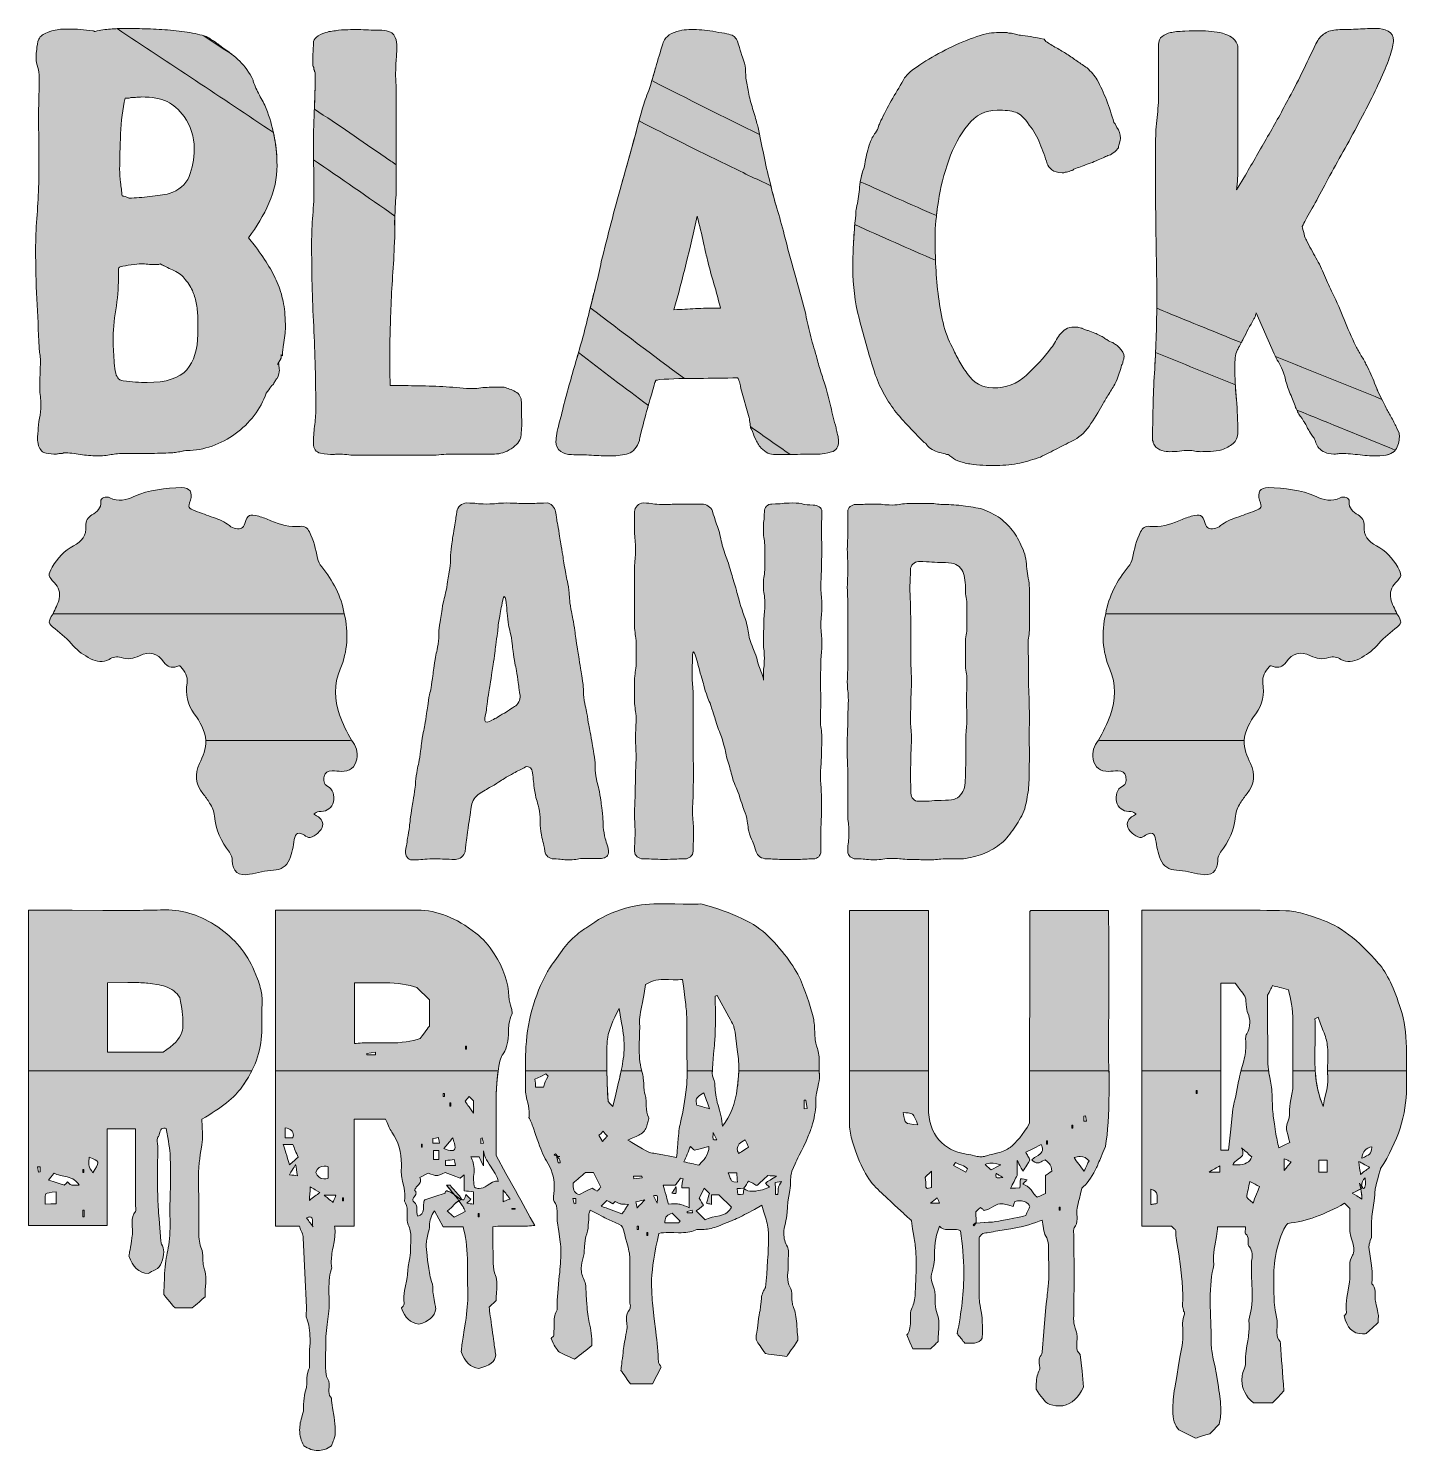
# Model space of a CAD drawing. Header units: inches. Extents: x 94 to 986, y -1000 to -80.
import ezdxf

# ---------------------------------------------------------------- set-up
doc = ezdxf.new("R2010")
doc.units = ezdxf.units.IN
doc.header["$MEASUREMENT"] = 0
doc.layers.add('Layer 1', color=7, linetype='Continuous')

# ---------------------------------------------------------------- blocks, each defined once
blk = doc.blocks.new('block 3')
at = {"layer": 'Layer 1', "true_color": 0x1f9d48}
h = blk.add_hatch(color=114, dxfattribs=at)
h.dxf.hatch_style = 2
edge = h.paths.add_edge_path()
edge.add_spline(control_points=[(236.29, -215.12), (236.29, -215.12), (240.92, -220.91), (240.92, -220.91), (244.26, -225.54), (247.16, -229.85), (249.61, -233.84), (252.05, -237.83), (254.04, -241.75), (255.59, -245.61), (257.13, -249.47), (258.29, -253.59), (259.06, -257.96), (259.83, -262.34), (260.22, -267.48), (260.22, -273.4), (260.22, -274.69), (260.08, -276.36), (259.83, -278.41), (259.57, -280.47), (259.31, -282.53), (259.06, -284.59), (258.8, -285.88), (258.61, -287.04), (258.48, -288.06), (258.35, -289.09), (258.29, -290.25), (258.29, -291.53), (257.77, -291.53), (257.52, -291.28), (257.52, -290.76), (257.52, -290.76), (257.52, -293.08), (257.52, -293.08), (257.52, -293.08), (255.2, -297.32), (255.2, -297.32), (255.2, -297.32), (255.97, -296.55), (255.97, -296.55), (255.97, -297.32), (256.03, -298.09), (256.16, -298.87), (256.29, -299.64), (256.36, -300.28), (256.36, -300.8), (256.36, -302.34), (255.84, -304.14), (254.82, -306.2), (254.3, -306.72), (253.85, -307.36), (253.46, -308.13), (253.08, -308.9), (252.63, -309.67), (252.11, -310.44), (251.34, -310.96), (250.44, -311.99), (249.41, -313.53), (249.41, -313.53), (247.87, -315.85), (247.87, -315.85), (246.07, -321), (243.43, -325.82), (239.96, -330.32), (236.48, -334.82), (232.43, -338.75), (227.8, -342.09), (223.17, -345.43), (218.15, -348.07), (212.75, -350), (207.35, -351.93), (201.94, -352.89), (196.54, -352.89), (196.02, -352.89), (195.44, -352.96), (194.8, -353.09), (194.16, -353.22), (193.2, -353.41), (191.91, -353.67), (190.62, -353.93), (189.4, -354.12), (188.24, -354.24), (187.09, -354.38), (185.86, -354.44), (184.58, -354.44), (179.69, -354.7), (174.93, -354.82), (170.3, -354.82), (165.67, -354.82), (161.04, -354.82), (156.41, -354.82), (153.06, -354.82), (150.04, -355.08), (147.34, -355.6), (144.64, -356.11), (141.61, -356.37), (138.27, -356.37), (134.66, -356.37), (131.06, -356.05), (127.46, -355.4), (123.86, -354.76), (120.26, -354.44), (116.66, -354.44), (116.4, -354.44), (116.14, -354.57), (115.89, -354.82), (115.89, -354.82), (114.34, -354.82), (114.34, -354.82), (113.82, -354.82), (113.44, -354.89), (113.18, -355.02), (112.92, -355.15), (112.54, -355.21), (112.03, -355.21), (109.71, -355.21), (107.46, -355.02), (105.27, -354.63), (103.09, -354.24), (101.47, -352.64), (100.45, -349.81), (99.93, -347.75), (99.68, -346.47), (99.68, -345.95), (99.68, -344.66), (99.74, -343.57), (99.87, -342.67), (100, -341.77), (100.06, -341.06), (100.06, -340.54), (100.06, -337.72), (100.38, -334.89), (101.03, -332.05), (101.67, -329.23), (101.99, -326.4), (101.99, -323.56), (101.99, -321.51), (101.86, -319.65), (101.61, -317.97), (101.35, -316.3), (101.22, -314.44), (101.22, -312.37), (101.22, -309.55), (101.28, -306.65), (101.41, -303.69), (101.54, -300.74), (101.61, -297.71), (101.61, -294.62), (101.61, -293.08), (101.47, -291.67), (101.22, -290.38), (100.96, -289.09), (100.84, -287.67), (100.84, -286.13), (100.32, -275.59), (99.8, -265.1), (99.29, -254.68), (98.77, -244.26), (98.52, -233.65), (98.52, -222.84), (98.52, -216.15), (98.77, -209.47), (99.29, -202.77), (99.8, -196.09), (100.19, -189.4), (100.45, -182.71), (100.7, -174.99), (100.77, -167.21), (100.64, -159.36), (100.51, -151.51), (100.45, -143.73), (100.45, -136.01), (100.45, -131.9), (100.51, -127.78), (100.64, -123.66), (100.77, -119.55), (100.84, -115.43), (100.84, -111.31), (100.84, -109), (100.51, -106.87), (99.87, -104.94), (99.22, -103.02), (98.91, -101.03), (98.91, -98.96), (98.91, -98.19), (98.91, -97.29), (98.91, -96.26), (98.91, -95.24), (99.03, -94.33), (99.29, -93.56), (99.29, -90.99), (99.74, -88.68), (100.64, -86.61), (101.54, -84.56), (103.4, -83.14), (106.24, -82.37), (108.3, -81.34), (109.96, -80.82), (111.25, -80.82), (112.8, -80.31), (114.34, -80.05), (115.89, -80.05), (117.43, -80.05), (118.71, -80.05), (119.75, -80.05), (124.89, -80.05), (130.17, -80.44), (135.57, -81.21), (135.82, -81.21), (136.08, -81.28), (136.34, -81.4), (136.59, -81.54), (136.85, -81.6), (137.11, -81.6), (140.45, -80.82), (143.73, -80.31), (146.95, -80.05), (150.17, -79.8), (153.45, -79.67), (156.79, -79.67), (160.39, -79.67), (164.57, -79.73), (169.33, -79.86), (174.09, -79.99), (178.98, -80.25), (184, -80.63), (189.02, -81.02), (193.84, -81.6), (198.47, -82.37), (203.1, -83.14), (206.96, -84.17), (210.05, -85.46), (210.82, -85.97), (211.59, -86.49), (212.36, -87), (213.14, -87.52), (214.03, -88.03), (215.07, -88.54), (215.58, -89.06), (216.22, -89.57), (217, -90.09), (217.77, -90.61), (218.41, -91.12), (218.92, -91.63), (223.56, -94.72), (227.48, -97.81), (230.7, -100.89), (233.91, -103.98), (236.8, -108.1), (239.38, -113.24), (239.38, -114.01), (239.63, -114.92), (240.15, -115.94), (241.43, -119.03), (242.91, -122.06), (244.59, -125.01), (246.26, -127.97), (247.61, -130.87), (248.64, -133.69), (252.75, -145.02), (254.82, -156.6), (254.82, -168.43), (254.82, -176.66), (253.08, -184.77), (249.61, -192.74), (246.13, -200.72), (241.69, -208.18), (236.29, -215.12)], knot_values=[0, 0, 0, 0, 1, 1, 1, 2, 2, 2, 3, 3, 3, 4, 4, 4, 5, 5, 5, 6, 6, 6, 7, 7, 7, 8, 8, 8, 9, 9, 9, 10, 10, 10, 11, 11, 11, 12, 12, 12, 13, 13, 13, 14, 14, 14, 15, 15, 15, 16, 16, 16, 17, 17, 17, 18, 18, 18, 19, 19, 19, 20, 20, 20, 21, 21, 21, 22, 22, 22, 23, 23, 23, 24, 24, 24, 25, 25, 25, 26, 26, 26, 27, 27, 27, 28, 28, 28, 29, 29, 29, 30, 30, 30, 31, 31, 31, 32, 32, 32, 33, 33, 33, 34, 34, 34, 35, 35, 35, 36, 36, 36, 37, 37, 37, 38, 38, 38, 39, 39, 39, 40, 40, 40, 41, 41, 41, 42, 42, 42, 43, 43, 43, 44, 44, 44, 45, 45, 45, 46, 46, 46, 47, 47, 47, 48, 48, 48, 49, 49, 49, 50, 50, 50, 51, 51, 51, 52, 52, 52, 53, 53, 53, 54, 54, 54, 55, 55, 55, 56, 56, 56, 57, 57, 57, 58, 58, 58, 59, 59, 59, 60, 60, 60, 61, 61, 61, 62, 62, 62, 63, 63, 63, 64, 64, 64, 65, 65, 65, 66, 66, 66, 67, 67, 67, 68, 68, 68, 69, 69, 69, 70, 70, 70, 71, 71, 71, 72, 72, 72, 73, 73, 73, 74, 74, 74, 75, 75, 75, 76, 76, 76, 77, 77, 77, 78, 78, 78, 79, 79, 79, 80, 80, 80, 81, 81, 81, 82, 82, 82, 83, 83, 83, 84, 84, 84, 85, 85, 85, 86, 86, 86, 87, 87, 87, 88, 88, 88, 89, 89, 89, 89], degree=3, periodic=1)
edge = h.paths.add_edge_path()
edge.add_spline(control_points=[(179.18, -232.1), (178.66, -232.36), (178.08, -232.49), (177.44, -232.49), (176.79, -232.49), (176.22, -232.49), (175.7, -232.49), (174.16, -232.49), (172.67, -232.43), (171.26, -232.3), (169.85, -232.17), (168.37, -232.1), (166.83, -232.1), (165.28, -232.1), (163.16, -232.3), (160.46, -232.68), (157.76, -233.07), (155.38, -233.52), (153.32, -234.03), (152.8, -234.03), (152.55, -234.17), (152.55, -234.42), (152.29, -234.68), (152.16, -235.58), (152.16, -237.12), (152.16, -237.12), (152.16, -241.36), (152.16, -241.36), (152.16, -248.06), (151.58, -254.87), (150.42, -261.82), (149.27, -268.77), (148.69, -275.59), (148.69, -282.27), (148.69, -283.3), (148.75, -284.97), (148.88, -287.29), (149.01, -289.6), (149.14, -291.99), (149.27, -294.43), (149.39, -296.88), (149.65, -299.19), (150.04, -301.37), (150.42, -303.56), (151, -305.04), (151.77, -305.81), (152.03, -306.33), (152.36, -306.72), (152.74, -306.97), (153.13, -307.23), (153.96, -307.49), (155.25, -307.74), (160.65, -308.51), (165.8, -308.9), (170.68, -308.9), (183.03, -308.9), (191.58, -306.14), (196.35, -300.6), (201.11, -295.07), (203.49, -287.42), (203.49, -277.64), (203.49, -274.04), (203.49, -270.69), (203.49, -267.61), (203.49, -264.52), (203.23, -261.43), (202.72, -258.35), (202.2, -255.52), (201.43, -252.82), (200.4, -250.24), (199.37, -247.67), (197.7, -244.97), (195.38, -242.14), (193.84, -239.82), (191.39, -237.89), (188.05, -236.35), (186.76, -235.84), (185.35, -235.19), (183.81, -234.42), (182.26, -233.65), (180.72, -232.87), (179.18, -232.1)], knot_values=[0, 0, 0, 0, 1, 1, 1, 2, 2, 2, 3, 3, 3, 4, 4, 4, 5, 5, 5, 6, 6, 6, 7, 7, 7, 8, 8, 8, 9, 9, 9, 10, 10, 10, 11, 11, 11, 12, 12, 12, 13, 13, 13, 14, 14, 14, 15, 15, 15, 16, 16, 16, 17, 17, 17, 18, 18, 18, 19, 19, 19, 20, 20, 20, 21, 21, 21, 22, 22, 22, 23, 23, 23, 24, 24, 24, 25, 25, 25, 26, 26, 26, 27, 27, 27, 27], degree=3, periodic=1)
edge = h.paths.add_edge_path()
edge.add_spline(control_points=[(156.41, -124.82), (154.86, -131.77), (153.9, -139.48), (153.51, -147.97), (153.13, -156.46), (152.93, -164.06), (152.93, -170.74), (152.93, -173.58), (153.13, -176.47), (153.51, -179.43), (153.9, -182.39), (154.22, -185.28), (154.48, -188.11), (154.99, -188.11), (156.02, -188.37), (157.56, -188.88), (157.82, -189.14), (158.08, -189.27), (158.34, -189.27), (158.59, -189.27), (158.85, -189.4), (159.11, -189.65), (163.22, -189.4), (167.66, -189.01), (172.42, -188.49), (177.18, -187.98), (181.36, -187.34), (184.96, -186.57), (191.39, -184.51), (195.7, -180.84), (197.89, -175.57), (200.08, -170.3), (201.17, -164.32), (201.17, -157.62), (201.17, -149.65), (198.98, -142.7), (194.61, -136.78), (191.26, -132.15), (187.6, -128.87), (183.61, -126.94), (179.62, -125.01), (174.03, -124.05), (166.83, -124.05), (166.31, -124.05), (165.41, -124.11), (164.12, -124.24), (162.83, -124.37), (161.55, -124.43), (160.27, -124.43), (159.49, -124.69), (158.78, -124.82), (158.14, -124.82), (157.5, -124.82), (156.92, -124.82), (156.41, -124.82)], knot_values=[0, 0, 0, 0, 1, 1, 1, 2, 2, 2, 3, 3, 3, 4, 4, 4, 5, 5, 5, 6, 6, 6, 7, 7, 7, 8, 8, 8, 9, 9, 9, 10, 10, 10, 11, 11, 11, 12, 12, 12, 13, 13, 13, 14, 14, 14, 15, 15, 15, 16, 16, 16, 17, 17, 17, 18, 18, 18, 18], degree=3, periodic=1)
h = blk.add_hatch(color=114, dxfattribs=at)
h.dxf.hatch_style = 2
edge = h.paths.add_edge_path()
edge.add_spline(control_points=[(328.14, -310.83), (334.31, -310.83), (340.42, -310.9), (346.47, -311.02), (352.51, -311.16), (358.49, -311.35), (364.41, -311.6), (367.24, -311.86), (370.13, -312.12), (373.09, -312.37), (376.05, -312.63), (378.94, -312.76), (381.78, -312.76), (383.32, -312.76), (384.99, -312.63), (386.79, -312.37), (388.59, -312.12), (390.4, -311.99), (392.2, -311.99), (392.2, -311.99), (401.85, -311.99), (401.85, -311.99), (404.16, -312.51), (406.6, -313.47), (409.18, -314.88), (411.75, -316.3), (413.04, -318.55), (413.04, -321.64), (413.04, -325.24), (413.1, -328.97), (413.23, -332.83), (413.36, -336.69), (413.17, -340.42), (412.65, -344.02), (412.13, -346.85), (410.08, -349.42), (406.48, -351.74), (402.87, -354.05), (399.27, -355.21), (395.67, -355.21), (395.67, -355.21), (367.5, -355.21), (367.5, -355.21), (365.44, -355.21), (363.31, -355.34), (361.13, -355.6), (358.94, -355.85), (356.82, -355.98), (354.77, -355.98), (354.77, -355.98), (305.37, -355.98), (305.37, -355.98), (303.57, -355.98), (301.76, -355.85), (299.96, -355.6), (298.16, -355.34), (296.23, -355.21), (294.18, -355.21), (293.15, -355.21), (292.25, -355.34), (291.47, -355.6), (288.9, -355.6), (286.07, -355.28), (282.98, -354.63), (279.9, -353.99), (278.35, -351.87), (278.35, -348.26), (278.35, -344.66), (278.61, -341), (279.12, -337.26), (279.64, -333.54), (279.9, -329.87), (279.9, -326.27), (279.9, -308.26), (279.45, -290.32), (278.55, -272.43), (277.64, -254.55), (277.2, -236.61), (277.2, -218.6), (277.2, -212.68), (277.45, -206.7), (277.97, -200.65), (278.48, -194.61), (278.74, -188.49), (278.74, -182.32), (278.74, -178.21), (278.67, -174.16), (278.55, -170.16), (278.41, -166.18), (278.35, -162.13), (278.35, -158.01), (278.35, -149.78), (278.55, -141.67), (278.93, -133.69), (279.32, -125.72), (279.51, -117.75), (279.51, -109.77), (279.51, -109.77), (279.51, -108.23), (279.51, -108.23), (279.25, -107.97), (279.12, -107.71), (279.12, -107.45), (279.12, -107.2), (278.99, -106.81), (278.74, -106.3), (278.74, -105.52), (278.48, -104.63), (277.97, -103.59), (277.97, -103.59), (277.97, -100.51), (277.97, -100.51), (277.97, -98.45), (278.03, -96.59), (278.16, -94.91), (278.29, -93.24), (278.35, -91.38), (278.35, -89.31), (278.35, -86.23), (281.05, -83.91), (286.46, -82.37), (287.74, -81.86), (289.09, -81.54), (290.51, -81.4), (291.92, -81.28), (293.27, -81.08), (294.56, -80.82), (297.39, -80.57), (300.02, -80.44), (302.47, -80.44), (304.91, -80.44), (306.53, -80.44), (307.3, -80.44), (309.61, -80.44), (311.86, -80.51), (314.05, -80.63), (316.23, -80.76), (318.49, -80.82), (320.8, -80.82), (325.95, -80.82), (329.16, -81.86), (330.45, -83.91), (331.74, -85.97), (332.38, -88.03), (332.38, -90.09), (332.38, -93.17), (332.25, -96.33), (332, -99.54), (331.74, -102.76), (331.61, -106.04), (331.61, -109.38), (331.61, -111.18), (331.67, -112.99), (331.8, -114.78), (331.93, -116.59), (332, -118.52), (332, -120.57), (332, -120.57), (332, -183.48), (332, -183.48), (332, -186.05), (331.86, -188.63), (331.61, -191.2), (331.35, -193.77), (331.22, -196.35), (331.22, -198.91), (330.96, -202.52), (330.9, -205.86), (331.03, -208.95), (331.16, -212.03), (331.09, -215.12), (330.84, -218.21), (330.58, -225.67), (330.19, -232.94), (329.68, -240.01), (329.16, -247.09), (328.78, -254.23), (328.52, -261.43), (328.26, -267.87), (328.07, -274.36), (327.94, -280.92), (327.81, -287.48), (327.75, -294.11), (327.75, -300.8), (327.75, -302.34), (327.81, -303.95), (327.94, -305.62), (328.07, -307.3), (328.14, -309.03), (328.14, -310.83)], knot_values=[0, 0, 0, 0, 1, 1, 1, 2, 2, 2, 3, 3, 3, 4, 4, 4, 5, 5, 5, 6, 6, 6, 7, 7, 7, 8, 8, 8, 9, 9, 9, 10, 10, 10, 11, 11, 11, 12, 12, 12, 13, 13, 13, 14, 14, 14, 15, 15, 15, 16, 16, 16, 17, 17, 17, 18, 18, 18, 19, 19, 19, 20, 20, 20, 21, 21, 21, 22, 22, 22, 23, 23, 23, 24, 24, 24, 25, 25, 25, 26, 26, 26, 27, 27, 27, 28, 28, 28, 29, 29, 29, 30, 30, 30, 31, 31, 31, 32, 32, 32, 33, 33, 33, 34, 34, 34, 35, 35, 35, 36, 36, 36, 37, 37, 37, 38, 38, 38, 39, 39, 39, 40, 40, 40, 41, 41, 41, 42, 42, 42, 43, 43, 43, 44, 44, 44, 45, 45, 45, 46, 46, 46, 47, 47, 47, 48, 48, 48, 49, 49, 49, 50, 50, 50, 51, 51, 51, 52, 52, 52, 53, 53, 53, 54, 54, 54, 55, 55, 55, 56, 56, 56, 57, 57, 57, 58, 58, 58, 59, 59, 59, 60, 60, 60, 61, 61, 61, 62, 62, 62, 63, 63, 63, 63], degree=3, periodic=1)
h = blk.add_hatch(color=114, dxfattribs=at)
h.dxf.hatch_style = 2
edge = h.paths.add_edge_path()
edge.add_spline(control_points=[(553.12, -305.81), (544.63, -306.07), (536.14, -306.2), (527.65, -306.2), (519.16, -306.2), (510.67, -306.46), (502.18, -306.97), (501.41, -307.23), (500.76, -307.36), (500.25, -307.36), (499.99, -307.62), (499.86, -307.87), (499.86, -308.13), (499.35, -309.16), (499.09, -309.93), (499.09, -310.44), (497.55, -315.59), (496.07, -320.67), (494.65, -325.69), (493.24, -330.7), (491.89, -335.79), (490.6, -340.93), (490.6, -340.93), (490.22, -342.47), (490.22, -342.47), (489.7, -344.02), (489.44, -345.31), (489.44, -346.33), (487.9, -350.96), (485.52, -353.8), (482.3, -354.82), (479.08, -355.85), (475.29, -356.37), (470.92, -356.37), (466.8, -356.37), (462.62, -356.24), (458.38, -355.98), (454.13, -355.73), (449.82, -355.6), (445.45, -355.6), (442.88, -355.6), (440.56, -354.89), (438.5, -353.47), (436.44, -352.06), (435.42, -349.94), (435.42, -347.11), (435.42, -345.82), (435.61, -344.08), (435.99, -341.9), (436.38, -339.71), (436.83, -337.72), (437.35, -335.91), (437.86, -333.86), (438.37, -331.86), (438.89, -329.93), (439.4, -328), (439.79, -326.4), (440.05, -325.11), (442.88, -314.3), (445.84, -303.69), (448.92, -293.27), (452.01, -282.85), (454.84, -272.24), (457.41, -261.43), (458.7, -256.29), (459.98, -251.15), (461.27, -246), (462.56, -240.85), (463.72, -235.71), (464.75, -230.56), (468.86, -213.84), (473.24, -197.24), (477.87, -180.78), (482.5, -164.32), (487, -147.85), (491.37, -131.38), (492.4, -127.78), (493.82, -123.92), (495.62, -119.8), (497.16, -114.66), (498.64, -109.64), (500.06, -104.75), (501.47, -99.87), (502.95, -94.85), (504.5, -89.7), (505.27, -87.13), (506.68, -85.2), (508.74, -83.91), (510.8, -82.63), (512.99, -81.73), (515.3, -81.21), (517.36, -80.7), (519.41, -80.44), (521.47, -80.44), (523.53, -80.44), (525.2, -80.44), (526.49, -80.44), (530.86, -80.44), (535.62, -81.08), (540.77, -82.37), (546.17, -82.89), (549.51, -83.72), (550.8, -84.88), (552.09, -86.03), (553.25, -88.42), (554.28, -92.02), (554.53, -93.31), (554.79, -94.33), (555.05, -95.1), (555.3, -95.88), (555.69, -96.91), (556.21, -98.19), (557.23, -101.03), (557.88, -103.47), (558.14, -105.52), (558.14, -109.13), (558.39, -112.34), (558.91, -115.17), (559.42, -118), (560.07, -121.22), (560.84, -124.82), (561.86, -128.42), (562.9, -131.96), (563.93, -135.43), (564.95, -138.9), (565.72, -141.67), (566.24, -143.73), (567.52, -149.65), (568.75, -155.56), (569.91, -161.48), (571.06, -167.4), (572.42, -173.19), (573.96, -178.85), (575.24, -184.77), (576.72, -190.49), (578.4, -196.02), (580.07, -201.56), (581.68, -207.28), (583.22, -213.19), (585.28, -221.43), (587.47, -229.66), (589.78, -237.89), (592.1, -246.13), (594.41, -254.49), (596.73, -262.98), (597.75, -267.87), (598.85, -272.69), (600.01, -277.45), (601.16, -282.21), (602.52, -287.04), (604.06, -291.92), (604.83, -295.27), (605.73, -298.48), (606.76, -301.57), (607.79, -304.65), (608.82, -307.87), (609.85, -311.22), (611.13, -315.59), (612.29, -320.03), (613.32, -324.53), (614.35, -329.03), (615.51, -333.6), (616.79, -338.23), (616.79, -339), (617.05, -340.16), (617.57, -341.7), (617.82, -342.73), (618.01, -343.63), (618.15, -344.4), (618.27, -345.18), (618.34, -346.08), (618.34, -347.11), (618.34, -350.71), (616.79, -352.96), (613.71, -353.86), (610.62, -354.76), (608.17, -355.21), (606.37, -355.21), (601.49, -355.21), (596.66, -355.28), (591.9, -355.4), (587.14, -355.54), (582.32, -355.6), (577.43, -355.6), (574.09, -355.6), (571, -354.18), (568.17, -351.35), (566.63, -349.29), (565.4, -347.3), (564.5, -345.37), (563.6, -343.44), (562.77, -341.32), (562, -339), (561.48, -338.49), (561.22, -337.72), (561.22, -336.69), (561.22, -335.66), (561.09, -334.89), (560.84, -334.37), (560.84, -333.34), (560.71, -332.44), (560.45, -331.67), (560.45, -331.67), (555.05, -312.76), (555.05, -312.76), (555.05, -312.25), (554.92, -311.41), (554.66, -310.25), (554.4, -309.09), (554.02, -307.87), (553.51, -306.58), (553.25, -306.58), (553.12, -306.33), (553.12, -305.81)], knot_values=[0, 0, 0, 0, 1, 1, 1, 2, 2, 2, 3, 3, 3, 4, 4, 4, 5, 5, 5, 6, 6, 6, 7, 7, 7, 8, 8, 8, 9, 9, 9, 10, 10, 10, 11, 11, 11, 12, 12, 12, 13, 13, 13, 14, 14, 14, 15, 15, 15, 16, 16, 16, 17, 17, 17, 18, 18, 18, 19, 19, 19, 20, 20, 20, 21, 21, 21, 22, 22, 22, 23, 23, 23, 24, 24, 24, 25, 25, 25, 26, 26, 26, 27, 27, 27, 28, 28, 28, 29, 29, 29, 30, 30, 30, 31, 31, 31, 32, 32, 32, 33, 33, 33, 34, 34, 34, 35, 35, 35, 36, 36, 36, 37, 37, 37, 38, 38, 38, 39, 39, 39, 40, 40, 40, 41, 41, 41, 42, 42, 42, 43, 43, 43, 44, 44, 44, 45, 45, 45, 46, 46, 46, 47, 47, 47, 48, 48, 48, 49, 49, 49, 50, 50, 50, 51, 51, 51, 52, 52, 52, 53, 53, 53, 54, 54, 54, 55, 55, 55, 56, 56, 56, 57, 57, 57, 58, 58, 58, 59, 59, 59, 60, 60, 60, 61, 61, 61, 62, 62, 62, 63, 63, 63, 64, 64, 64, 65, 65, 65, 66, 66, 66, 67, 67, 67, 68, 68, 68, 69, 69, 69, 70, 70, 70, 71, 71, 71, 71], degree=3, periodic=1)
edge = h.paths.add_edge_path()
edge.add_spline(control_points=[(511.83, -261.82), (516.46, -261.57), (521.09, -261.31), (525.72, -261.05), (530.35, -260.79), (534.98, -260.66), (539.61, -260.66), (539.61, -260.66), (541.93, -260.66), (541.93, -260.66), (540.64, -255.52), (539.23, -250.31), (537.68, -245.03), (536.14, -239.76), (534.72, -234.55), (533.44, -229.4), (532.92, -227.35), (532.09, -223.68), (530.93, -218.4), (529.77, -213.13), (528.42, -207.4), (526.88, -201.23), (524.56, -211.52), (522.18, -221.68), (519.74, -231.72), (517.29, -241.75), (514.66, -251.78), (511.83, -261.82)], knot_values=[0, 0, 0, 0, 1, 1, 1, 2, 2, 2, 3, 3, 3, 4, 4, 4, 5, 5, 5, 6, 6, 6, 7, 7, 7, 8, 8, 8, 9, 9, 9, 9], degree=3, periodic=1)
h = blk.add_hatch(color=114, dxfattribs=at)
h.dxf.hatch_style = 2
edge = h.paths.add_edge_path()
edge.add_spline(control_points=[(727.55, -82.37), (728.07, -82.63), (728.96, -82.75), (730.25, -82.75), (731.54, -83.01), (732.69, -83.27), (733.73, -83.53), (734.75, -83.79), (735.91, -84.04), (737.2, -84.3), (739.77, -84.56), (742.15, -84.88), (744.34, -85.26), (746.52, -85.65), (748.13, -85.97), (749.16, -86.23), (749.16, -86.23), (751.48, -86.61), (751.48, -86.61), (751.48, -86.61), (752.64, -88.16), (752.64, -88.16), (754.69, -89.45), (756.94, -90.8), (759.39, -92.21), (761.83, -93.63), (764.08, -94.98), (766.14, -96.26), (768.46, -97.81), (770.71, -99.35), (772.9, -100.89), (775.08, -102.44), (777.2, -103.85), (779.27, -105.14), (780.55, -106.43), (781.77, -107.71), (782.93, -109), (784.09, -110.29), (785.05, -111.57), (785.82, -112.86), (790.2, -121.09), (793.8, -130.35), (796.63, -140.64), (796.63, -140.64), (797.4, -141.41), (797.4, -141.41), (797.4, -141.41), (798.56, -143.73), (798.56, -143.73), (800.1, -145.79), (800.88, -148.11), (800.88, -150.68), (800.88, -151.19), (800.61, -152.48), (800.1, -154.53), (799.84, -155.05), (799.72, -155.56), (799.72, -156.08), (799.72, -156.6), (799.46, -157.11), (798.95, -157.62), (798.17, -158.91), (797.02, -159.94), (795.47, -160.71), (794.95, -161.23), (794.06, -161.61), (792.77, -161.87), (792.25, -162.13), (791.74, -162.38), (791.23, -162.64), (790.71, -162.9), (790.2, -163.16), (789.69, -163.41), (788.39, -163.93), (786.92, -164.57), (785.25, -165.34), (783.57, -166.11), (781.83, -166.76), (780.04, -167.27), (778.23, -168.04), (776.56, -168.69), (775.02, -169.2), (773.47, -169.72), (772.06, -170.23), (770.78, -170.74), (770.25, -171.26), (769.74, -171.58), (769.23, -171.71), (768.71, -171.84), (768.2, -172.03), (767.69, -172.29), (767.17, -172.55), (766.59, -172.67), (765.95, -172.67), (765.3, -172.67), (764.73, -172.8), (764.21, -173.06), (763.95, -173.06), (763.57, -173.06), (763.05, -173.06), (760.22, -173.06), (758.04, -172.42), (756.5, -171.13), (754.95, -169.84), (753.92, -168.56), (753.41, -167.27), (752.12, -162.9), (750.57, -158.53), (748.78, -154.15), (746.97, -149.78), (744.66, -145.79), (741.83, -142.19), (738.74, -137.55), (735.78, -134.79), (732.95, -133.89), (730.12, -132.99), (726.13, -132.54), (720.99, -132.54), (713.53, -132.54), (707.23, -135.76), (702.08, -142.19), (696.93, -148.62), (692.82, -156.21), (689.73, -164.95), (686.64, -173.7), (684.39, -182.65), (682.98, -191.77), (681.56, -200.91), (680.86, -208.31), (680.86, -213.97), (680.86, -219.37), (680.98, -225.29), (681.24, -231.72), (681.49, -238.15), (682.02, -244.65), (682.79, -251.21), (683.56, -257.77), (684.65, -264.07), (686.07, -270.12), (687.48, -276.16), (689.47, -281.5), (692.05, -286.13), (693.33, -288.96), (694.75, -291.79), (696.29, -294.62), (697.84, -297.46), (699.63, -300.28), (701.7, -303.11), (705.81, -309.29), (711.34, -312.37), (718.29, -312.37), (726.78, -312.37), (733.98, -309.67), (739.9, -304.27), (745.82, -298.87), (751.22, -292.95), (756.11, -286.52), (757.14, -285.23), (758.04, -283.82), (758.81, -282.27), (759.58, -280.73), (760.48, -279.32), (761.51, -278.03), (762.8, -276.48), (764.15, -275.26), (765.57, -274.36), (766.97, -273.46), (768.85, -273.01), (771.16, -273.01), (771.41, -273.01), (771.93, -273.01), (772.7, -273.01), (773.47, -273.01), (774.5, -273.27), (775.79, -273.78), (776.3, -274.04), (776.95, -274.3), (777.72, -274.55), (778.49, -274.81), (779.27, -275.07), (780.04, -275.32), (781.58, -275.84), (782.99, -276.36), (784.28, -276.87), (785.57, -277.39), (786.34, -277.77), (786.6, -278.03), (787.88, -278.54), (788.91, -279.06), (789.69, -279.57), (790.46, -280.09), (791.23, -280.6), (792, -281.11), (793.54, -282.14), (794.83, -282.79), (795.86, -283.04), (796.63, -283.56), (797.4, -284.07), (798.17, -284.59), (798.95, -285.11), (799.58, -285.62), (800.1, -286.13), (802.16, -288.19), (803.19, -290.25), (803.19, -292.31), (803.19, -293.08), (802.93, -294.24), (802.42, -295.78), (802.42, -296.55), (802.16, -297.2), (801.65, -297.71), (801.13, -299.51), (800.61, -301.25), (800.1, -302.92), (799.58, -304.59), (798.95, -306.33), (798.17, -308.13), (796.88, -310.7), (795.47, -313.15), (793.93, -315.46), (792.38, -317.78), (790.97, -320.09), (789.69, -322.41), (787.62, -326.27), (784.99, -330.64), (781.77, -335.53), (778.55, -340.42), (775.02, -343.89), (771.16, -345.95), (767.55, -347.75), (763.89, -349.61), (760.16, -351.54), (756.43, -353.47), (752.76, -355.34), (749.16, -357.14), (744.79, -358.68), (740.35, -359.97), (735.85, -361), (731.34, -362.02), (726.26, -362.54), (720.61, -362.54), (718.8, -362.54), (716.55, -362.54), (713.85, -362.54), (711.15, -362.54), (708.38, -362.35), (705.55, -361.96), (702.72, -361.58), (700.02, -361), (697.45, -360.23), (694.88, -359.45), (692.94, -358.42), (691.66, -357.14), (691.14, -356.88), (690.76, -356.62), (690.5, -356.37), (690.25, -356.11), (689.86, -355.85), (689.35, -355.6), (688.83, -355.6), (687.8, -355.34), (686.26, -354.82), (682.4, -354.05), (679.31, -352.77), (677, -350.96), (676.48, -350.45), (676.09, -350), (675.84, -349.61), (675.58, -349.23), (675.19, -348.78), (674.68, -348.26), (674.16, -348.01), (673.52, -347.49), (672.75, -346.72), (668.63, -342.35), (664.9, -338.42), (661.56, -334.95), (658.21, -331.48), (655.25, -327.88), (652.69, -324.14), (650.11, -320.42), (647.79, -316.49), (645.74, -312.37), (643.68, -308.26), (641.88, -303.5), (640.34, -298.09), (637.25, -288.06), (634.35, -277.77), (631.65, -267.22), (628.95, -256.68), (627.6, -246), (627.6, -235.19), (627.6, -230.05), (627.73, -224.84), (627.99, -219.56), (628.24, -214.29), (628.63, -209.08), (629.14, -203.93), (629.4, -202.65), (629.53, -201.3), (629.53, -199.88), (629.53, -198.47), (629.66, -197.12), (629.92, -195.83), (630.94, -191.97), (631.59, -187.98), (631.85, -183.86), (632.1, -179.75), (632.87, -175.76), (634.16, -171.9), (634.93, -169.84), (635.44, -167.85), (635.7, -165.92), (635.96, -163.99), (636.34, -162), (636.86, -159.94), (637.37, -157.88), (638.02, -155.76), (638.79, -153.57), (639.56, -151.39), (640.72, -149.26), (642.27, -147.2), (643.29, -145.66), (643.93, -144.25), (644.19, -142.96), (644.71, -141.93), (645.09, -141.09), (645.35, -140.45), (645.61, -139.81), (645.99, -138.97), (646.51, -137.94), (648.57, -133.57), (650.88, -129.2), (653.46, -124.82), (656.03, -120.45), (658.6, -116.08), (661.18, -111.7), (662.72, -109.38), (666, -106.55), (671.01, -103.21), (676.03, -99.87), (681.56, -96.65), (687.61, -93.56), (693.65, -90.47), (699.7, -87.84), (705.75, -85.65), (711.79, -83.47), (716.75, -82.37), (720.61, -82.37), (720.61, -82.37), (724.46, -82.37), (724.46, -82.37), (724.46, -82.37), (727.55, -82.37), (727.55, -82.37)], knot_values=[0, 0, 0, 0, 1, 1, 1, 2, 2, 2, 3, 3, 3, 4, 4, 4, 5, 5, 5, 6, 6, 6, 7, 7, 7, 8, 8, 8, 9, 9, 9, 10, 10, 10, 11, 11, 11, 12, 12, 12, 13, 13, 13, 14, 14, 14, 15, 15, 15, 16, 16, 16, 17, 17, 17, 18, 18, 18, 19, 19, 19, 20, 20, 20, 21, 21, 21, 22, 22, 22, 23, 23, 23, 24, 24, 24, 25, 25, 25, 26, 26, 26, 27, 27, 27, 28, 28, 28, 29, 29, 29, 30, 30, 30, 31, 31, 31, 32, 32, 32, 33, 33, 33, 34, 34, 34, 35, 35, 35, 36, 36, 36, 37, 37, 37, 38, 38, 38, 39, 39, 39, 40, 40, 40, 41, 41, 41, 42, 42, 42, 43, 43, 43, 44, 44, 44, 45, 45, 45, 46, 46, 46, 47, 47, 47, 48, 48, 48, 49, 49, 49, 50, 50, 50, 51, 51, 51, 52, 52, 52, 53, 53, 53, 54, 54, 54, 55, 55, 55, 56, 56, 56, 57, 57, 57, 58, 58, 58, 59, 59, 59, 60, 60, 60, 61, 61, 61, 62, 62, 62, 63, 63, 63, 64, 64, 64, 65, 65, 65, 66, 66, 66, 67, 67, 67, 68, 68, 68, 69, 69, 69, 70, 70, 70, 71, 71, 71, 72, 72, 72, 73, 73, 73, 74, 74, 74, 75, 75, 75, 76, 76, 76, 77, 77, 77, 78, 78, 78, 79, 79, 79, 80, 80, 80, 81, 81, 81, 82, 82, 82, 83, 83, 83, 84, 84, 84, 85, 85, 85, 86, 86, 86, 87, 87, 87, 88, 88, 88, 89, 89, 89, 90, 90, 90, 91, 91, 91, 92, 92, 92, 93, 93, 93, 94, 94, 94, 95, 95, 95, 96, 96, 96, 97, 97, 97, 98, 98, 98, 99, 99, 99, 100, 100, 100, 101, 101, 101, 102, 102, 102, 103, 103, 103, 104, 104, 104, 105, 105, 105, 106, 106, 106, 107, 107, 107, 108, 108, 108, 109, 109, 109, 110, 110, 110, 111, 111, 111, 112, 112, 112, 113, 113, 113, 114, 114, 114, 115, 115, 115, 116, 116, 116, 117, 117, 117, 118, 118, 118, 118], degree=3, periodic=1)
h = blk.add_hatch(color=114, dxfattribs=at)
h.dxf.hatch_style = 2
edge = h.paths.add_edge_path()
edge.add_spline(control_points=[(918.58, -207.79), (918.83, -208.82), (919.21, -210.43), (919.73, -212.61), (920.25, -214.8), (920.76, -216.15), (921.28, -216.67), (922.3, -218.73), (923.33, -220.72), (924.36, -222.65), (925.39, -224.58), (926.42, -226.45), (927.45, -228.24), (929.51, -231.85), (931.37, -235.64), (933.05, -239.63), (934.72, -243.62), (936.46, -247.41), (938.26, -251.01), (941.09, -256.93), (943.59, -262.66), (945.78, -268.19), (947.97, -273.72), (950.47, -279.44), (953.31, -285.36), (954.33, -287.42), (955.49, -289.48), (956.78, -291.53), (958.07, -293.6), (959.22, -295.65), (960.25, -297.71), (962.31, -301.57), (964.05, -305.43), (965.46, -309.29), (966.88, -313.15), (968.61, -317), (970.67, -320.86), (971.19, -321.89), (971.96, -323.44), (972.99, -325.49), (974.02, -327.56), (975.17, -329.61), (976.46, -331.67), (977.75, -334.24), (978.9, -336.56), (979.94, -338.61), (979.94, -338.61), (981.09, -340.93), (981.09, -340.93), (981.35, -341.96), (981.48, -342.99), (981.48, -344.02), (981.48, -347.11), (980.64, -349.94), (978.97, -352.51), (977.3, -355.08), (973.12, -356.37), (966.43, -356.37), (962.57, -356.37), (958.58, -356.11), (954.47, -355.6), (950.35, -355.08), (946.36, -354.82), (942.5, -354.82), (941.73, -355.08), (940.57, -355.21), (939.03, -355.21), (936.71, -355.21), (934.78, -354.82), (933.24, -354.05), (931.7, -353.28), (930.41, -352.38), (929.38, -351.35), (928.86, -350.84), (928.48, -350.26), (928.23, -349.61), (927.97, -348.97), (927.7, -348.4), (927.45, -347.88), (927.19, -347.36), (927, -346.85), (926.87, -346.33), (926.74, -345.82), (926.42, -345.18), (925.91, -344.4), (924.36, -342.35), (923.33, -340.8), (922.82, -339.77), (922.3, -339), (921.86, -338.17), (921.47, -337.26), (921.09, -336.37), (920.63, -335.53), (920.12, -334.76), (919.6, -334.24), (919.21, -333.66), (918.96, -333.02), (918.7, -332.38), (918.32, -331.8), (917.81, -331.28), (917.03, -330.51), (916.39, -329.61), (915.88, -328.58), (915.62, -328.07), (915.42, -327.56), (915.3, -327.04), (915.16, -326.52), (914.84, -325.88), (914.33, -325.11), (913.3, -322.28), (912.14, -319.32), (910.86, -316.23), (909.57, -313.15), (908.54, -310.12), (907.77, -307.16), (907, -304.21), (906.35, -302.09), (905.84, -300.8), (905.07, -299), (904.17, -297.26), (903.14, -295.59), (902.11, -293.92), (901.21, -292.18), (900.44, -290.38), (900.44, -290.38), (888.86, -263.75), (888.86, -263.75), (888.6, -264.27), (888.41, -264.91), (888.28, -265.68), (888.15, -266.45), (887.83, -267.09), (887.32, -267.61), (884.74, -272.24), (882.43, -276.55), (880.37, -280.53), (878.31, -284.53), (877.03, -287.04), (876.51, -288.06), (875.74, -289.6), (875.29, -291.21), (875.16, -292.88), (875.03, -294.56), (874.97, -296.55), (874.97, -298.87), (874.97, -305.81), (875.29, -312.83), (875.93, -319.9), (876.57, -326.98), (876.9, -333.98), (876.9, -340.93), (876.9, -344.28), (875.87, -346.79), (873.81, -348.46), (871.75, -350.13), (869.31, -351.48), (866.48, -352.51), (864.16, -353.03), (861.71, -353.35), (859.15, -353.47), (856.57, -353.61), (854.51, -353.67), (852.97, -353.67), (851.68, -353.67), (850.4, -353.54), (849.11, -353.28), (847.82, -353.03), (846.54, -352.89), (845.25, -352.89), (843.19, -352.89), (841.13, -353.03), (839.08, -353.28), (837.02, -353.54), (834.96, -353.67), (832.9, -353.67), (831.36, -353.67), (829.62, -353.41), (827.69, -352.89), (825.77, -352.38), (824.15, -351.22), (822.87, -349.42), (822.35, -348.65), (822.1, -348.07), (822.1, -347.68), (822.1, -347.3), (821.96, -346.85), (821.71, -346.33), (821.71, -346.33), (821.71, -344.02), (821.71, -344.02), (821.71, -329.35), (822.16, -314.69), (823.06, -300.02), (823.96, -285.36), (824.41, -270.69), (824.41, -256.03), (824.41, -244.45), (824.28, -232.87), (824.03, -221.3), (823.77, -209.72), (823.64, -198.14), (823.64, -186.57), (823.64, -186.57), (823.64, -152.99), (823.64, -152.99), (823.64, -147.85), (823.96, -142.64), (824.61, -137.36), (825.24, -132.09), (825.57, -126.88), (825.57, -121.73), (825.57, -121.73), (825.57, -93.17), (825.57, -93.17), (825.57, -93.17), (825.57, -90.09), (825.57, -90.09), (825.57, -87.77), (826.34, -86.03), (827.89, -84.88), (829.43, -83.72), (831.23, -82.89), (833.29, -82.37), (835.35, -81.86), (838.43, -81.54), (842.55, -81.4), (846.66, -81.28), (849.75, -81.21), (851.81, -81.21), (857.47, -81.21), (862.49, -81.73), (866.86, -82.75), (868.41, -83.27), (870.01, -83.91), (871.69, -84.68), (873.36, -85.46), (874.71, -86.75), (875.74, -88.54), (876.51, -89.57), (876.9, -90.73), (876.9, -92.02), (876.9, -92.02), (876.9, -94.72), (876.9, -94.72), (876.9, -94.72), (876.9, -169.2), (876.9, -169.2), (876.9, -171.77), (876.83, -174.28), (876.7, -176.72), (876.57, -179.17), (876.38, -181.68), (876.13, -184.25), (876.13, -184.25), (881.91, -174.6), (881.91, -174.6), (886.55, -166.37), (891.3, -158.07), (896.19, -149.71), (901.08, -141.35), (905.71, -132.92), (910.09, -124.43), (913.43, -118.52), (916.58, -112.41), (919.54, -106.1), (922.49, -99.8), (925.52, -93.56), (928.61, -87.39), (929.89, -85.33), (931.7, -83.66), (934.01, -82.37), (936.33, -81.08), (939.28, -80.44), (942.89, -80.44), (946.75, -80.44), (950.73, -80.31), (954.85, -80.05), (958.96, -79.8), (962.96, -79.67), (966.82, -79.67), (969.38, -79.67), (971.83, -80.25), (974.15, -81.4), (976.46, -82.56), (977.62, -84.56), (977.62, -87.39), (977.62, -89.7), (976.91, -92.98), (975.5, -97.23), (974.08, -101.47), (972.15, -106.3), (969.71, -111.7), (967.26, -117.1), (964.43, -122.96), (961.22, -129.26), (958, -135.56), (954.72, -141.8), (951.38, -147.97), (948.03, -154.15), (944.69, -160.2), (941.34, -166.11), (938, -172.03), (934.91, -177.69), (932.08, -183.09), (929.25, -188.49), (926.61, -193.32), (924.17, -197.56), (921.72, -201.81), (919.86, -205.22), (918.58, -207.79)], knot_values=[0, 0, 0, 0, 1, 1, 1, 2, 2, 2, 3, 3, 3, 4, 4, 4, 5, 5, 5, 6, 6, 6, 7, 7, 7, 8, 8, 8, 9, 9, 9, 10, 10, 10, 11, 11, 11, 12, 12, 12, 13, 13, 13, 14, 14, 14, 15, 15, 15, 16, 16, 16, 17, 17, 17, 18, 18, 18, 19, 19, 19, 20, 20, 20, 21, 21, 21, 22, 22, 22, 23, 23, 23, 24, 24, 24, 25, 25, 25, 26, 26, 26, 27, 27, 27, 28, 28, 28, 29, 29, 29, 30, 30, 30, 31, 31, 31, 32, 32, 32, 33, 33, 33, 34, 34, 34, 35, 35, 35, 36, 36, 36, 37, 37, 37, 38, 38, 38, 39, 39, 39, 40, 40, 40, 41, 41, 41, 42, 42, 42, 43, 43, 43, 44, 44, 44, 45, 45, 45, 46, 46, 46, 47, 47, 47, 48, 48, 48, 49, 49, 49, 50, 50, 50, 51, 51, 51, 52, 52, 52, 53, 53, 53, 54, 54, 54, 55, 55, 55, 56, 56, 56, 57, 57, 57, 58, 58, 58, 59, 59, 59, 60, 60, 60, 61, 61, 61, 62, 62, 62, 63, 63, 63, 64, 64, 64, 65, 65, 65, 66, 66, 66, 67, 67, 67, 68, 68, 68, 69, 69, 69, 70, 70, 70, 71, 71, 71, 72, 72, 72, 73, 73, 73, 74, 74, 74, 75, 75, 75, 76, 76, 76, 77, 77, 77, 78, 78, 78, 79, 79, 79, 80, 80, 80, 81, 81, 81, 82, 82, 82, 83, 83, 83, 84, 84, 84, 85, 85, 85, 86, 86, 86, 87, 87, 87, 88, 88, 88, 89, 89, 89, 90, 90, 90, 91, 91, 91, 92, 92, 92, 93, 93, 93, 94, 94, 94, 95, 95, 95, 96, 96, 96, 97, 97, 97, 98, 98, 98, 99, 99, 99, 100, 100, 100, 101, 101, 101, 102, 102, 102, 103, 103, 103, 103], degree=3, periodic=1)
at = {"layer": 'Layer 1', "lineweight": 0}
for points, knots in [([(236.29, -215.12), (236.29, -215.12), (240.92, -220.91), (240.92, -220.91), (244.26, -225.54), (247.16, -229.85), (249.61, -233.84), (252.05, -237.83), (254.04, -241.75), (255.59, -245.61), (257.13, -249.47), (258.29, -253.59), (259.06, -257.96), (259.83, -262.34), (260.22, -267.48), (260.22, -273.4), (260.22, -274.69), (260.08, -276.36), (259.83, -278.41), (259.57, -280.47), (259.31, -282.53), (259.06, -284.59), (258.8, -285.88), (258.61, -287.04), (258.48, -288.06), (258.35, -289.09), (258.29, -290.25), (258.29, -291.53), (257.77, -291.53), (257.52, -291.28), (257.52, -290.76), (257.52, -290.76), (257.52, -293.08), (257.52, -293.08), (257.52, -293.08), (255.2, -297.32), (255.2, -297.32), (255.2, -297.32), (255.97, -296.55), (255.97, -296.55), (255.97, -297.32), (256.03, -298.09), (256.16, -298.87), (256.29, -299.64), (256.36, -300.28), (256.36, -300.8), (256.36, -302.34), (255.84, -304.14), (254.82, -306.2), (254.3, -306.72), (253.85, -307.36), (253.46, -308.13), (253.08, -308.9), (252.63, -309.67), (252.11, -310.44), (251.34, -310.96), (250.44, -311.99), (249.41, -313.53), (249.41, -313.53), (247.87, -315.85), (247.87, -315.85), (246.07, -321), (243.43, -325.82), (239.96, -330.32), (236.48, -334.82), (232.43, -338.75), (227.8, -342.09), (223.17, -345.43), (218.15, -348.07), (212.75, -350), (207.35, -351.93), (201.94, -352.89), (196.54, -352.89), (196.02, -352.89), (195.44, -352.96), (194.8, -353.09), (194.16, -353.22), (193.2, -353.41), (191.91, -353.67), (190.62, -353.93), (189.4, -354.12), (188.24, -354.24), (187.09, -354.38), (185.86, -354.44), (184.58, -354.44), (179.69, -354.7), (174.93, -354.82), (170.3, -354.82), (165.67, -354.82), (161.04, -354.82), (156.41, -354.82), (153.06, -354.82), (150.04, -355.08), (147.34, -355.6), (144.64, -356.11), (141.61, -356.37), (138.27, -356.37), (134.66, -356.37), (131.06, -356.05), (127.46, -355.4), (123.86, -354.76), (120.26, -354.44), (116.66, -354.44), (116.4, -354.44), (116.14, -354.57), (115.89, -354.82), (115.89, -354.82), (114.34, -354.82), (114.34, -354.82), (113.82, -354.82), (113.44, -354.89), (113.18, -355.02), (112.92, -355.15), (112.54, -355.21), (112.03, -355.21), (109.71, -355.21), (107.46, -355.02), (105.27, -354.63), (103.09, -354.24), (101.47, -352.64), (100.45, -349.81), (99.93, -347.75), (99.68, -346.47), (99.68, -345.95), (99.68, -344.66), (99.74, -343.57), (99.87, -342.67), (100, -341.77), (100.06, -341.06), (100.06, -340.54), (100.06, -337.72), (100.38, -334.89), (101.03, -332.05), (101.67, -329.23), (101.99, -326.4), (101.99, -323.56), (101.99, -321.51), (101.86, -319.65), (101.61, -317.97), (101.35, -316.3), (101.22, -314.44), (101.22, -312.37), (101.22, -309.55), (101.28, -306.65), (101.41, -303.69), (101.54, -300.74), (101.61, -297.71), (101.61, -294.62), (101.61, -293.08), (101.47, -291.67), (101.22, -290.38), (100.96, -289.09), (100.84, -287.67), (100.84, -286.13), (100.32, -275.59), (99.8, -265.1), (99.29, -254.68), (98.77, -244.26), (98.52, -233.65), (98.52, -222.84), (98.52, -216.15), (98.77, -209.47), (99.29, -202.77), (99.8, -196.09), (100.19, -189.4), (100.45, -182.71), (100.7, -174.99), (100.77, -167.21), (100.64, -159.36), (100.51, -151.51), (100.45, -143.73), (100.45, -136.01), (100.45, -131.9), (100.51, -127.78), (100.64, -123.66), (100.77, -119.55), (100.84, -115.43), (100.84, -111.31), (100.84, -109), (100.51, -106.87), (99.87, -104.94), (99.22, -103.02), (98.91, -101.03), (98.91, -98.96), (98.91, -98.19), (98.91, -97.29), (98.91, -96.26), (98.91, -95.24), (99.03, -94.33), (99.29, -93.56), (99.29, -90.99), (99.74, -88.68), (100.64, -86.61), (101.54, -84.56), (103.4, -83.14), (106.24, -82.37), (108.3, -81.34), (109.96, -80.82), (111.25, -80.82), (112.8, -80.31), (114.34, -80.05), (115.89, -80.05), (117.43, -80.05), (118.71, -80.05), (119.75, -80.05), (124.89, -80.05), (130.17, -80.44), (135.57, -81.21), (135.82, -81.21), (136.08, -81.28), (136.34, -81.4), (136.59, -81.54), (136.85, -81.6), (137.11, -81.6), (140.45, -80.82), (143.73, -80.31), (146.95, -80.05), (150.17, -79.8), (153.45, -79.67), (156.79, -79.67), (160.39, -79.67), (164.57, -79.73), (169.33, -79.86), (174.09, -79.99), (178.98, -80.25), (184, -80.63), (189.02, -81.02), (193.84, -81.6), (198.47, -82.37), (203.1, -83.14), (206.96, -84.17), (210.05, -85.46), (210.82, -85.97), (211.59, -86.49), (212.36, -87), (213.14, -87.52), (214.03, -88.03), (215.07, -88.54), (215.58, -89.06), (216.22, -89.57), (217, -90.09), (217.77, -90.61), (218.41, -91.12), (218.92, -91.63), (223.56, -94.72), (227.48, -97.81), (230.7, -100.89), (233.91, -103.98), (236.8, -108.1), (239.38, -113.24), (239.38, -114.01), (239.63, -114.92), (240.15, -115.94), (241.43, -119.03), (242.91, -122.06), (244.59, -125.01), (246.26, -127.97), (247.61, -130.87), (248.64, -133.69), (252.75, -145.02), (254.82, -156.6), (254.82, -168.43), (254.82, -176.66), (253.08, -184.77), (249.61, -192.74), (246.13, -200.72), (241.69, -208.18), (236.29, -215.12)], [0, 0, 0, 0, 1, 1, 1, 2, 2, 2, 3, 3, 3, 4, 4, 4, 5, 5, 5, 6, 6, 6, 7, 7, 7, 8, 8, 8, 9, 9, 9, 10, 10, 10, 11, 11, 11, 12, 12, 12, 13, 13, 13, 14, 14, 14, 15, 15, 15, 16, 16, 16, 17, 17, 17, 18, 18, 18, 19, 19, 19, 20, 20, 20, 21, 21, 21, 22, 22, 22, 23, 23, 23, 24, 24, 24, 25, 25, 25, 26, 26, 26, 27, 27, 27, 28, 28, 28, 29, 29, 29, 30, 30, 30, 31, 31, 31, 32, 32, 32, 33, 33, 33, 34, 34, 34, 35, 35, 35, 36, 36, 36, 37, 37, 37, 38, 38, 38, 39, 39, 39, 40, 40, 40, 41, 41, 41, 42, 42, 42, 43, 43, 43, 44, 44, 44, 45, 45, 45, 46, 46, 46, 47, 47, 47, 48, 48, 48, 49, 49, 49, 50, 50, 50, 51, 51, 51, 52, 52, 52, 53, 53, 53, 54, 54, 54, 55, 55, 55, 56, 56, 56, 57, 57, 57, 58, 58, 58, 59, 59, 59, 60, 60, 60, 61, 61, 61, 62, 62, 62, 63, 63, 63, 64, 64, 64, 65, 65, 65, 66, 66, 66, 67, 67, 67, 68, 68, 68, 69, 69, 69, 70, 70, 70, 71, 71, 71, 72, 72, 72, 73, 73, 73, 74, 74, 74, 75, 75, 75, 76, 76, 76, 77, 77, 77, 78, 78, 78, 79, 79, 79, 80, 80, 80, 81, 81, 81, 82, 82, 82, 83, 83, 83, 84, 84, 84, 85, 85, 85, 86, 86, 86, 87, 87, 87, 88, 88, 88, 89, 89, 89, 89]), ([(328.14, -310.83), (334.31, -310.83), (340.42, -310.9), (346.47, -311.02), (352.51, -311.16), (358.49, -311.35), (364.41, -311.6), (367.24, -311.86), (370.13, -312.12), (373.09, -312.37), (376.05, -312.63), (378.94, -312.76), (381.78, -312.76), (383.32, -312.76), (384.99, -312.63), (386.79, -312.37), (388.59, -312.12), (390.4, -311.99), (392.2, -311.99), (392.2, -311.99), (401.85, -311.99), (401.85, -311.99), (404.16, -312.51), (406.6, -313.47), (409.18, -314.88), (411.75, -316.3), (413.04, -318.55), (413.04, -321.64), (413.04, -325.24), (413.1, -328.97), (413.23, -332.83), (413.36, -336.69), (413.17, -340.42), (412.65, -344.02), (412.13, -346.85), (410.08, -349.42), (406.48, -351.74), (402.87, -354.05), (399.27, -355.21), (395.67, -355.21), (395.67, -355.21), (367.5, -355.21), (367.5, -355.21), (365.44, -355.21), (363.31, -355.34), (361.13, -355.6), (358.94, -355.85), (356.82, -355.98), (354.77, -355.98), (354.77, -355.98), (305.37, -355.98), (305.37, -355.98), (303.57, -355.98), (301.76, -355.85), (299.96, -355.6), (298.16, -355.34), (296.23, -355.21), (294.18, -355.21), (293.15, -355.21), (292.25, -355.34), (291.47, -355.6), (288.9, -355.6), (286.07, -355.28), (282.98, -354.63), (279.9, -353.99), (278.35, -351.87), (278.35, -348.26), (278.35, -344.66), (278.61, -341), (279.12, -337.26), (279.64, -333.54), (279.9, -329.87), (279.9, -326.27), (279.9, -308.26), (279.45, -290.32), (278.55, -272.43), (277.64, -254.55), (277.2, -236.61), (277.2, -218.6), (277.2, -212.68), (277.45, -206.7), (277.97, -200.65), (278.48, -194.61), (278.74, -188.49), (278.74, -182.32), (278.74, -178.21), (278.67, -174.16), (278.55, -170.16), (278.41, -166.18), (278.35, -162.13), (278.35, -158.01), (278.35, -149.78), (278.55, -141.67), (278.93, -133.69), (279.32, -125.72), (279.51, -117.75), (279.51, -109.77), (279.51, -109.77), (279.51, -108.23), (279.51, -108.23), (279.25, -107.97), (279.12, -107.71), (279.12, -107.45), (279.12, -107.2), (278.99, -106.81), (278.74, -106.3), (278.74, -105.52), (278.48, -104.63), (277.97, -103.59), (277.97, -103.59), (277.97, -100.51), (277.97, -100.51), (277.97, -98.45), (278.03, -96.59), (278.16, -94.91), (278.29, -93.24), (278.35, -91.38), (278.35, -89.31), (278.35, -86.23), (281.05, -83.91), (286.46, -82.37), (287.74, -81.86), (289.09, -81.54), (290.51, -81.4), (291.92, -81.28), (293.27, -81.08), (294.56, -80.82), (297.39, -80.57), (300.02, -80.44), (302.47, -80.44), (304.91, -80.44), (306.53, -80.44), (307.3, -80.44), (309.61, -80.44), (311.86, -80.51), (314.05, -80.63), (316.23, -80.76), (318.49, -80.82), (320.8, -80.82), (325.95, -80.82), (329.16, -81.86), (330.45, -83.91), (331.74, -85.97), (332.38, -88.03), (332.38, -90.09), (332.38, -93.17), (332.25, -96.33), (332, -99.54), (331.74, -102.76), (331.61, -106.04), (331.61, -109.38), (331.61, -111.18), (331.67, -112.99), (331.8, -114.78), (331.93, -116.59), (332, -118.52), (332, -120.57), (332, -120.57), (332, -183.48), (332, -183.48), (332, -186.05), (331.86, -188.63), (331.61, -191.2), (331.35, -193.77), (331.22, -196.35), (331.22, -198.91), (330.96, -202.52), (330.9, -205.86), (331.03, -208.95), (331.16, -212.03), (331.09, -215.12), (330.84, -218.21), (330.58, -225.67), (330.19, -232.94), (329.68, -240.01), (329.16, -247.09), (328.78, -254.23), (328.52, -261.43), (328.26, -267.87), (328.07, -274.36), (327.94, -280.92), (327.81, -287.48), (327.75, -294.11), (327.75, -300.8), (327.75, -302.34), (327.81, -303.95), (327.94, -305.62), (328.07, -307.3), (328.14, -309.03), (328.14, -310.83)], [0, 0, 0, 0, 1, 1, 1, 2, 2, 2, 3, 3, 3, 4, 4, 4, 5, 5, 5, 6, 6, 6, 7, 7, 7, 8, 8, 8, 9, 9, 9, 10, 10, 10, 11, 11, 11, 12, 12, 12, 13, 13, 13, 14, 14, 14, 15, 15, 15, 16, 16, 16, 17, 17, 17, 18, 18, 18, 19, 19, 19, 20, 20, 20, 21, 21, 21, 22, 22, 22, 23, 23, 23, 24, 24, 24, 25, 25, 25, 26, 26, 26, 27, 27, 27, 28, 28, 28, 29, 29, 29, 30, 30, 30, 31, 31, 31, 32, 32, 32, 33, 33, 33, 34, 34, 34, 35, 35, 35, 36, 36, 36, 37, 37, 37, 38, 38, 38, 39, 39, 39, 40, 40, 40, 41, 41, 41, 42, 42, 42, 43, 43, 43, 44, 44, 44, 45, 45, 45, 46, 46, 46, 47, 47, 47, 48, 48, 48, 49, 49, 49, 50, 50, 50, 51, 51, 51, 52, 52, 52, 53, 53, 53, 54, 54, 54, 55, 55, 55, 56, 56, 56, 57, 57, 57, 58, 58, 58, 59, 59, 59, 60, 60, 60, 61, 61, 61, 62, 62, 62, 63, 63, 63, 63]), ([(553.12, -305.81), (544.63, -306.07), (536.14, -306.2), (527.65, -306.2), (519.16, -306.2), (510.67, -306.46), (502.18, -306.97), (501.41, -307.23), (500.76, -307.36), (500.25, -307.36), (499.99, -307.62), (499.86, -307.87), (499.86, -308.13), (499.35, -309.16), (499.09, -309.93), (499.09, -310.44), (497.55, -315.59), (496.07, -320.67), (494.65, -325.69), (493.24, -330.7), (491.89, -335.79), (490.6, -340.93), (490.6, -340.93), (490.22, -342.47), (490.22, -342.47), (489.7, -344.02), (489.44, -345.31), (489.44, -346.33), (487.9, -350.96), (485.52, -353.8), (482.3, -354.82), (479.08, -355.85), (475.29, -356.37), (470.92, -356.37), (466.8, -356.37), (462.62, -356.24), (458.38, -355.98), (454.13, -355.73), (449.82, -355.6), (445.45, -355.6), (442.88, -355.6), (440.56, -354.89), (438.5, -353.47), (436.44, -352.06), (435.42, -349.94), (435.42, -347.11), (435.42, -345.82), (435.61, -344.08), (435.99, -341.9), (436.38, -339.71), (436.83, -337.72), (437.35, -335.91), (437.86, -333.86), (438.37, -331.86), (438.89, -329.93), (439.4, -328), (439.79, -326.4), (440.05, -325.11), (442.88, -314.3), (445.84, -303.69), (448.92, -293.27), (452.01, -282.85), (454.84, -272.24), (457.41, -261.43), (458.7, -256.29), (459.98, -251.15), (461.27, -246), (462.56, -240.85), (463.72, -235.71), (464.75, -230.56), (468.86, -213.84), (473.24, -197.24), (477.87, -180.78), (482.5, -164.32), (487, -147.85), (491.37, -131.38), (492.4, -127.78), (493.82, -123.92), (495.62, -119.8), (497.16, -114.66), (498.64, -109.64), (500.06, -104.75), (501.47, -99.87), (502.95, -94.85), (504.5, -89.7), (505.27, -87.13), (506.68, -85.2), (508.74, -83.91), (510.8, -82.63), (512.99, -81.73), (515.3, -81.21), (517.36, -80.7), (519.41, -80.44), (521.47, -80.44), (523.53, -80.44), (525.2, -80.44), (526.49, -80.44), (530.86, -80.44), (535.62, -81.08), (540.77, -82.37), (546.17, -82.89), (549.51, -83.72), (550.8, -84.88), (552.09, -86.03), (553.25, -88.42), (554.28, -92.02), (554.53, -93.31), (554.79, -94.33), (555.05, -95.1), (555.3, -95.88), (555.69, -96.91), (556.21, -98.19), (557.23, -101.03), (557.88, -103.47), (558.14, -105.52), (558.14, -109.13), (558.39, -112.34), (558.91, -115.17), (559.42, -118), (560.07, -121.22), (560.84, -124.82), (561.86, -128.42), (562.9, -131.96), (563.93, -135.43), (564.95, -138.9), (565.72, -141.67), (566.24, -143.73), (567.52, -149.65), (568.75, -155.56), (569.91, -161.48), (571.06, -167.4), (572.42, -173.19), (573.96, -178.85), (575.24, -184.77), (576.72, -190.49), (578.4, -196.02), (580.07, -201.56), (581.68, -207.28), (583.22, -213.19), (585.28, -221.43), (587.47, -229.66), (589.78, -237.89), (592.1, -246.13), (594.41, -254.49), (596.73, -262.98), (597.75, -267.87), (598.85, -272.69), (600.01, -277.45), (601.16, -282.21), (602.52, -287.04), (604.06, -291.92), (604.83, -295.27), (605.73, -298.48), (606.76, -301.57), (607.79, -304.65), (608.82, -307.87), (609.85, -311.22), (611.13, -315.59), (612.29, -320.03), (613.32, -324.53), (614.35, -329.03), (615.51, -333.6), (616.79, -338.23), (616.79, -339), (617.05, -340.16), (617.57, -341.7), (617.82, -342.73), (618.01, -343.63), (618.15, -344.4), (618.27, -345.18), (618.34, -346.08), (618.34, -347.11), (618.34, -350.71), (616.79, -352.96), (613.71, -353.86), (610.62, -354.76), (608.17, -355.21), (606.37, -355.21), (601.49, -355.21), (596.66, -355.28), (591.9, -355.4), (587.14, -355.54), (582.32, -355.6), (577.43, -355.6), (574.09, -355.6), (571, -354.18), (568.17, -351.35), (566.63, -349.29), (565.4, -347.3), (564.5, -345.37), (563.6, -343.44), (562.77, -341.32), (562, -339), (561.48, -338.49), (561.22, -337.72), (561.22, -336.69), (561.22, -335.66), (561.09, -334.89), (560.84, -334.37), (560.84, -333.34), (560.71, -332.44), (560.45, -331.67), (560.45, -331.67), (555.05, -312.76), (555.05, -312.76), (555.05, -312.25), (554.92, -311.41), (554.66, -310.25), (554.4, -309.09), (554.02, -307.87), (553.51, -306.58), (553.25, -306.58), (553.12, -306.33), (553.12, -305.81)], [0, 0, 0, 0, 1, 1, 1, 2, 2, 2, 3, 3, 3, 4, 4, 4, 5, 5, 5, 6, 6, 6, 7, 7, 7, 8, 8, 8, 9, 9, 9, 10, 10, 10, 11, 11, 11, 12, 12, 12, 13, 13, 13, 14, 14, 14, 15, 15, 15, 16, 16, 16, 17, 17, 17, 18, 18, 18, 19, 19, 19, 20, 20, 20, 21, 21, 21, 22, 22, 22, 23, 23, 23, 24, 24, 24, 25, 25, 25, 26, 26, 26, 27, 27, 27, 28, 28, 28, 29, 29, 29, 30, 30, 30, 31, 31, 31, 32, 32, 32, 33, 33, 33, 34, 34, 34, 35, 35, 35, 36, 36, 36, 37, 37, 37, 38, 38, 38, 39, 39, 39, 40, 40, 40, 41, 41, 41, 42, 42, 42, 43, 43, 43, 44, 44, 44, 45, 45, 45, 46, 46, 46, 47, 47, 47, 48, 48, 48, 49, 49, 49, 50, 50, 50, 51, 51, 51, 52, 52, 52, 53, 53, 53, 54, 54, 54, 55, 55, 55, 56, 56, 56, 57, 57, 57, 58, 58, 58, 59, 59, 59, 60, 60, 60, 61, 61, 61, 62, 62, 62, 63, 63, 63, 64, 64, 64, 65, 65, 65, 66, 66, 66, 67, 67, 67, 68, 68, 68, 69, 69, 69, 70, 70, 70, 71, 71, 71, 71]), ([(727.55, -82.37), (728.07, -82.63), (728.96, -82.75), (730.25, -82.75), (731.54, -83.01), (732.69, -83.27), (733.73, -83.53), (734.75, -83.79), (735.91, -84.04), (737.2, -84.3), (739.77, -84.56), (742.15, -84.88), (744.34, -85.26), (746.52, -85.65), (748.13, -85.97), (749.16, -86.23), (749.16, -86.23), (751.48, -86.61), (751.48, -86.61), (751.48, -86.61), (752.64, -88.16), (752.64, -88.16), (754.69, -89.45), (756.94, -90.8), (759.39, -92.21), (761.83, -93.63), (764.08, -94.98), (766.14, -96.26), (768.46, -97.81), (770.71, -99.35), (772.9, -100.89), (775.08, -102.44), (777.2, -103.85), (779.27, -105.14), (780.55, -106.43), (781.77, -107.71), (782.93, -109), (784.09, -110.29), (785.05, -111.57), (785.82, -112.86), (790.2, -121.09), (793.8, -130.35), (796.63, -140.64), (796.63, -140.64), (797.4, -141.41), (797.4, -141.41), (797.4, -141.41), (798.56, -143.73), (798.56, -143.73), (800.1, -145.79), (800.88, -148.11), (800.88, -150.68), (800.88, -151.19), (800.61, -152.48), (800.1, -154.53), (799.84, -155.05), (799.72, -155.56), (799.72, -156.08), (799.72, -156.6), (799.46, -157.11), (798.95, -157.62), (798.17, -158.91), (797.02, -159.94), (795.47, -160.71), (794.95, -161.23), (794.06, -161.61), (792.77, -161.87), (792.25, -162.13), (791.74, -162.38), (791.23, -162.64), (790.71, -162.9), (790.2, -163.16), (789.69, -163.41), (788.39, -163.93), (786.92, -164.57), (785.25, -165.34), (783.57, -166.11), (781.83, -166.76), (780.04, -167.27), (778.23, -168.04), (776.56, -168.69), (775.02, -169.2), (773.47, -169.72), (772.06, -170.23), (770.78, -170.74), (770.25, -171.26), (769.74, -171.58), (769.23, -171.71), (768.71, -171.84), (768.2, -172.03), (767.69, -172.29), (767.17, -172.55), (766.59, -172.67), (765.95, -172.67), (765.3, -172.67), (764.73, -172.8), (764.21, -173.06), (763.95, -173.06), (763.57, -173.06), (763.05, -173.06), (760.22, -173.06), (758.04, -172.42), (756.5, -171.13), (754.95, -169.84), (753.92, -168.56), (753.41, -167.27), (752.12, -162.9), (750.57, -158.53), (748.78, -154.15), (746.97, -149.78), (744.66, -145.79), (741.83, -142.19), (738.74, -137.55), (735.78, -134.79), (732.95, -133.89), (730.12, -132.99), (726.13, -132.54), (720.99, -132.54), (713.53, -132.54), (707.23, -135.76), (702.08, -142.19), (696.93, -148.62), (692.82, -156.21), (689.73, -164.95), (686.64, -173.7), (684.39, -182.65), (682.98, -191.77), (681.56, -200.91), (680.86, -208.31), (680.86, -213.97), (680.86, -219.37), (680.98, -225.29), (681.24, -231.72), (681.49, -238.15), (682.02, -244.65), (682.79, -251.21), (683.56, -257.77), (684.65, -264.07), (686.07, -270.12), (687.48, -276.16), (689.47, -281.5), (692.05, -286.13), (693.33, -288.96), (694.75, -291.79), (696.29, -294.62), (697.84, -297.46), (699.63, -300.28), (701.7, -303.11), (705.81, -309.29), (711.34, -312.37), (718.29, -312.37), (726.78, -312.37), (733.98, -309.67), (739.9, -304.27), (745.82, -298.87), (751.22, -292.95), (756.11, -286.52), (757.14, -285.23), (758.04, -283.82), (758.81, -282.27), (759.58, -280.73), (760.48, -279.32), (761.51, -278.03), (762.8, -276.48), (764.15, -275.26), (765.57, -274.36), (766.97, -273.46), (768.85, -273.01), (771.16, -273.01), (771.41, -273.01), (771.93, -273.01), (772.7, -273.01), (773.47, -273.01), (774.5, -273.27), (775.79, -273.78), (776.3, -274.04), (776.95, -274.3), (777.72, -274.55), (778.49, -274.81), (779.27, -275.07), (780.04, -275.32), (781.58, -275.84), (782.99, -276.36), (784.28, -276.87), (785.57, -277.39), (786.34, -277.77), (786.6, -278.03), (787.88, -278.54), (788.91, -279.06), (789.69, -279.57), (790.46, -280.09), (791.23, -280.6), (792, -281.11), (793.54, -282.14), (794.83, -282.79), (795.86, -283.04), (796.63, -283.56), (797.4, -284.07), (798.17, -284.59), (798.95, -285.11), (799.58, -285.62), (800.1, -286.13), (802.16, -288.19), (803.19, -290.25), (803.19, -292.31), (803.19, -293.08), (802.93, -294.24), (802.42, -295.78), (802.42, -296.55), (802.16, -297.2), (801.65, -297.71), (801.13, -299.51), (800.61, -301.25), (800.1, -302.92), (799.58, -304.59), (798.95, -306.33), (798.17, -308.13), (796.88, -310.7), (795.47, -313.15), (793.93, -315.46), (792.38, -317.78), (790.97, -320.09), (789.69, -322.41), (787.62, -326.27), (784.99, -330.64), (781.77, -335.53), (778.55, -340.42), (775.02, -343.89), (771.16, -345.95), (767.55, -347.75), (763.89, -349.61), (760.16, -351.54), (756.43, -353.47), (752.76, -355.34), (749.16, -357.14), (744.79, -358.68), (740.35, -359.97), (735.85, -361), (731.34, -362.02), (726.26, -362.54), (720.61, -362.54), (718.8, -362.54), (716.55, -362.54), (713.85, -362.54), (711.15, -362.54), (708.38, -362.35), (705.55, -361.96), (702.72, -361.58), (700.02, -361), (697.45, -360.23), (694.88, -359.45), (692.94, -358.42), (691.66, -357.14), (691.14, -356.88), (690.76, -356.62), (690.5, -356.37), (690.25, -356.11), (689.86, -355.85), (689.35, -355.6), (688.83, -355.6), (687.8, -355.34), (686.26, -354.82), (682.4, -354.05), (679.31, -352.77), (677, -350.96), (676.48, -350.45), (676.09, -350), (675.84, -349.61), (675.58, -349.23), (675.19, -348.78), (674.68, -348.26), (674.16, -348.01), (673.52, -347.49), (672.75, -346.72), (668.63, -342.35), (664.9, -338.42), (661.56, -334.95), (658.21, -331.48), (655.25, -327.88), (652.69, -324.14), (650.11, -320.42), (647.79, -316.49), (645.74, -312.37), (643.68, -308.26), (641.88, -303.5), (640.34, -298.09), (637.25, -288.06), (634.35, -277.77), (631.65, -267.22), (628.95, -256.68), (627.6, -246), (627.6, -235.19), (627.6, -230.05), (627.73, -224.84), (627.99, -219.56), (628.24, -214.29), (628.63, -209.08), (629.14, -203.93), (629.4, -202.65), (629.53, -201.3), (629.53, -199.88), (629.53, -198.47), (629.66, -197.12), (629.92, -195.83), (630.94, -191.97), (631.59, -187.98), (631.85, -183.86), (632.1, -179.75), (632.87, -175.76), (634.16, -171.9), (634.93, -169.84), (635.44, -167.85), (635.7, -165.92), (635.96, -163.99), (636.34, -162), (636.86, -159.94), (637.37, -157.88), (638.02, -155.76), (638.79, -153.57), (639.56, -151.39), (640.72, -149.26), (642.27, -147.2), (643.29, -145.66), (643.93, -144.25), (644.19, -142.96), (644.71, -141.93), (645.09, -141.09), (645.35, -140.45), (645.61, -139.81), (645.99, -138.97), (646.51, -137.94), (648.57, -133.57), (650.88, -129.2), (653.46, -124.82), (656.03, -120.45), (658.6, -116.08), (661.18, -111.7), (662.72, -109.38), (666, -106.55), (671.01, -103.21), (676.03, -99.87), (681.56, -96.65), (687.61, -93.56), (693.65, -90.47), (699.7, -87.84), (705.75, -85.65), (711.79, -83.47), (716.75, -82.37), (720.61, -82.37), (720.61, -82.37), (724.46, -82.37), (724.46, -82.37), (724.46, -82.37), (727.55, -82.37), (727.55, -82.37)], [0, 0, 0, 0, 1, 1, 1, 2, 2, 2, 3, 3, 3, 4, 4, 4, 5, 5, 5, 6, 6, 6, 7, 7, 7, 8, 8, 8, 9, 9, 9, 10, 10, 10, 11, 11, 11, 12, 12, 12, 13, 13, 13, 14, 14, 14, 15, 15, 15, 16, 16, 16, 17, 17, 17, 18, 18, 18, 19, 19, 19, 20, 20, 20, 21, 21, 21, 22, 22, 22, 23, 23, 23, 24, 24, 24, 25, 25, 25, 26, 26, 26, 27, 27, 27, 28, 28, 28, 29, 29, 29, 30, 30, 30, 31, 31, 31, 32, 32, 32, 33, 33, 33, 34, 34, 34, 35, 35, 35, 36, 36, 36, 37, 37, 37, 38, 38, 38, 39, 39, 39, 40, 40, 40, 41, 41, 41, 42, 42, 42, 43, 43, 43, 44, 44, 44, 45, 45, 45, 46, 46, 46, 47, 47, 47, 48, 48, 48, 49, 49, 49, 50, 50, 50, 51, 51, 51, 52, 52, 52, 53, 53, 53, 54, 54, 54, 55, 55, 55, 56, 56, 56, 57, 57, 57, 58, 58, 58, 59, 59, 59, 60, 60, 60, 61, 61, 61, 62, 62, 62, 63, 63, 63, 64, 64, 64, 65, 65, 65, 66, 66, 66, 67, 67, 67, 68, 68, 68, 69, 69, 69, 70, 70, 70, 71, 71, 71, 72, 72, 72, 73, 73, 73, 74, 74, 74, 75, 75, 75, 76, 76, 76, 77, 77, 77, 78, 78, 78, 79, 79, 79, 80, 80, 80, 81, 81, 81, 82, 82, 82, 83, 83, 83, 84, 84, 84, 85, 85, 85, 86, 86, 86, 87, 87, 87, 88, 88, 88, 89, 89, 89, 90, 90, 90, 91, 91, 91, 92, 92, 92, 93, 93, 93, 94, 94, 94, 95, 95, 95, 96, 96, 96, 97, 97, 97, 98, 98, 98, 99, 99, 99, 100, 100, 100, 101, 101, 101, 102, 102, 102, 103, 103, 103, 104, 104, 104, 105, 105, 105, 106, 106, 106, 107, 107, 107, 108, 108, 108, 109, 109, 109, 110, 110, 110, 111, 111, 111, 112, 112, 112, 113, 113, 113, 114, 114, 114, 115, 115, 115, 116, 116, 116, 117, 117, 117, 118, 118, 118, 118]), ([(918.58, -207.79), (918.83, -208.82), (919.21, -210.43), (919.73, -212.61), (920.25, -214.8), (920.76, -216.15), (921.28, -216.67), (922.3, -218.73), (923.33, -220.72), (924.36, -222.65), (925.39, -224.58), (926.42, -226.45), (927.45, -228.24), (929.51, -231.85), (931.37, -235.64), (933.05, -239.63), (934.72, -243.62), (936.46, -247.41), (938.26, -251.01), (941.09, -256.93), (943.59, -262.66), (945.78, -268.19), (947.97, -273.72), (950.47, -279.44), (953.31, -285.36), (954.33, -287.42), (955.49, -289.48), (956.78, -291.53), (958.07, -293.6), (959.22, -295.65), (960.25, -297.71), (962.31, -301.57), (964.05, -305.43), (965.46, -309.29), (966.88, -313.15), (968.61, -317), (970.67, -320.86), (971.19, -321.89), (971.96, -323.44), (972.99, -325.49), (974.02, -327.56), (975.17, -329.61), (976.46, -331.67), (977.75, -334.24), (978.9, -336.56), (979.94, -338.61), (979.94, -338.61), (981.09, -340.93), (981.09, -340.93), (981.35, -341.96), (981.48, -342.99), (981.48, -344.02), (981.48, -347.11), (980.64, -349.94), (978.97, -352.51), (977.3, -355.08), (973.12, -356.37), (966.43, -356.37), (962.57, -356.37), (958.58, -356.11), (954.47, -355.6), (950.35, -355.08), (946.36, -354.82), (942.5, -354.82), (941.73, -355.08), (940.57, -355.21), (939.03, -355.21), (936.71, -355.21), (934.78, -354.82), (933.24, -354.05), (931.7, -353.28), (930.41, -352.38), (929.38, -351.35), (928.86, -350.84), (928.48, -350.26), (928.23, -349.61), (927.97, -348.97), (927.7, -348.4), (927.45, -347.88), (927.19, -347.36), (927, -346.85), (926.87, -346.33), (926.74, -345.82), (926.42, -345.18), (925.91, -344.4), (924.36, -342.35), (923.33, -340.8), (922.82, -339.77), (922.3, -339), (921.86, -338.17), (921.47, -337.26), (921.09, -336.37), (920.63, -335.53), (920.12, -334.76), (919.6, -334.24), (919.21, -333.66), (918.96, -333.02), (918.7, -332.38), (918.32, -331.8), (917.81, -331.28), (917.03, -330.51), (916.39, -329.61), (915.88, -328.58), (915.62, -328.07), (915.42, -327.56), (915.3, -327.04), (915.16, -326.52), (914.84, -325.88), (914.33, -325.11), (913.3, -322.28), (912.14, -319.32), (910.86, -316.23), (909.57, -313.15), (908.54, -310.12), (907.77, -307.16), (907, -304.21), (906.35, -302.09), (905.84, -300.8), (905.07, -299), (904.17, -297.26), (903.14, -295.59), (902.11, -293.92), (901.21, -292.18), (900.44, -290.38), (900.44, -290.38), (888.86, -263.75), (888.86, -263.75), (888.6, -264.27), (888.41, -264.91), (888.28, -265.68), (888.15, -266.45), (887.83, -267.09), (887.32, -267.61), (884.74, -272.24), (882.43, -276.55), (880.37, -280.53), (878.31, -284.53), (877.03, -287.04), (876.51, -288.06), (875.74, -289.6), (875.29, -291.21), (875.16, -292.88), (875.03, -294.56), (874.97, -296.55), (874.97, -298.87), (874.97, -305.81), (875.29, -312.83), (875.93, -319.9), (876.57, -326.98), (876.9, -333.98), (876.9, -340.93), (876.9, -344.28), (875.87, -346.79), (873.81, -348.46), (871.75, -350.13), (869.31, -351.48), (866.48, -352.51), (864.16, -353.03), (861.71, -353.35), (859.15, -353.47), (856.57, -353.61), (854.51, -353.67), (852.97, -353.67), (851.68, -353.67), (850.4, -353.54), (849.11, -353.28), (847.82, -353.03), (846.54, -352.89), (845.25, -352.89), (843.19, -352.89), (841.13, -353.03), (839.08, -353.28), (837.02, -353.54), (834.96, -353.67), (832.9, -353.67), (831.36, -353.67), (829.62, -353.41), (827.69, -352.89), (825.77, -352.38), (824.15, -351.22), (822.87, -349.42), (822.35, -348.65), (822.1, -348.07), (822.1, -347.68), (822.1, -347.3), (821.96, -346.85), (821.71, -346.33), (821.71, -346.33), (821.71, -344.02), (821.71, -344.02), (821.71, -329.35), (822.16, -314.69), (823.06, -300.02), (823.96, -285.36), (824.41, -270.69), (824.41, -256.03), (824.41, -244.45), (824.28, -232.87), (824.03, -221.3), (823.77, -209.72), (823.64, -198.14), (823.64, -186.57), (823.64, -186.57), (823.64, -152.99), (823.64, -152.99), (823.64, -147.85), (823.96, -142.64), (824.61, -137.36), (825.24, -132.09), (825.57, -126.88), (825.57, -121.73), (825.57, -121.73), (825.57, -93.17), (825.57, -93.17), (825.57, -93.17), (825.57, -90.09), (825.57, -90.09), (825.57, -87.77), (826.34, -86.03), (827.89, -84.88), (829.43, -83.72), (831.23, -82.89), (833.29, -82.37), (835.35, -81.86), (838.43, -81.54), (842.55, -81.4), (846.66, -81.28), (849.75, -81.21), (851.81, -81.21), (857.47, -81.21), (862.49, -81.73), (866.86, -82.75), (868.41, -83.27), (870.01, -83.91), (871.69, -84.68), (873.36, -85.46), (874.71, -86.75), (875.74, -88.54), (876.51, -89.57), (876.9, -90.73), (876.9, -92.02), (876.9, -92.02), (876.9, -94.72), (876.9, -94.72), (876.9, -94.72), (876.9, -169.2), (876.9, -169.2), (876.9, -171.77), (876.83, -174.28), (876.7, -176.72), (876.57, -179.17), (876.38, -181.68), (876.13, -184.25), (876.13, -184.25), (881.91, -174.6), (881.91, -174.6), (886.55, -166.37), (891.3, -158.07), (896.19, -149.71), (901.08, -141.35), (905.71, -132.92), (910.09, -124.43), (913.43, -118.52), (916.58, -112.41), (919.54, -106.1), (922.49, -99.8), (925.52, -93.56), (928.61, -87.39), (929.89, -85.33), (931.7, -83.66), (934.01, -82.37), (936.33, -81.08), (939.28, -80.44), (942.89, -80.44), (946.75, -80.44), (950.73, -80.31), (954.85, -80.05), (958.96, -79.8), (962.96, -79.67), (966.82, -79.67), (969.38, -79.67), (971.83, -80.25), (974.15, -81.4), (976.46, -82.56), (977.62, -84.56), (977.62, -87.39), (977.62, -89.7), (976.91, -92.98), (975.5, -97.23), (974.08, -101.47), (972.15, -106.3), (969.71, -111.7), (967.26, -117.1), (964.43, -122.96), (961.22, -129.26), (958, -135.56), (954.72, -141.8), (951.38, -147.97), (948.03, -154.15), (944.69, -160.2), (941.34, -166.11), (938, -172.03), (934.91, -177.69), (932.08, -183.09), (929.25, -188.49), (926.61, -193.32), (924.17, -197.56), (921.72, -201.81), (919.86, -205.22), (918.58, -207.79)], [0, 0, 0, 0, 1, 1, 1, 2, 2, 2, 3, 3, 3, 4, 4, 4, 5, 5, 5, 6, 6, 6, 7, 7, 7, 8, 8, 8, 9, 9, 9, 10, 10, 10, 11, 11, 11, 12, 12, 12, 13, 13, 13, 14, 14, 14, 15, 15, 15, 16, 16, 16, 17, 17, 17, 18, 18, 18, 19, 19, 19, 20, 20, 20, 21, 21, 21, 22, 22, 22, 23, 23, 23, 24, 24, 24, 25, 25, 25, 26, 26, 26, 27, 27, 27, 28, 28, 28, 29, 29, 29, 30, 30, 30, 31, 31, 31, 32, 32, 32, 33, 33, 33, 34, 34, 34, 35, 35, 35, 36, 36, 36, 37, 37, 37, 38, 38, 38, 39, 39, 39, 40, 40, 40, 41, 41, 41, 42, 42, 42, 43, 43, 43, 44, 44, 44, 45, 45, 45, 46, 46, 46, 47, 47, 47, 48, 48, 48, 49, 49, 49, 50, 50, 50, 51, 51, 51, 52, 52, 52, 53, 53, 53, 54, 54, 54, 55, 55, 55, 56, 56, 56, 57, 57, 57, 58, 58, 58, 59, 59, 59, 60, 60, 60, 61, 61, 61, 62, 62, 62, 63, 63, 63, 64, 64, 64, 65, 65, 65, 66, 66, 66, 67, 67, 67, 68, 68, 68, 69, 69, 69, 70, 70, 70, 71, 71, 71, 72, 72, 72, 73, 73, 73, 74, 74, 74, 75, 75, 75, 76, 76, 76, 77, 77, 77, 78, 78, 78, 79, 79, 79, 80, 80, 80, 81, 81, 81, 82, 82, 82, 83, 83, 83, 84, 84, 84, 85, 85, 85, 86, 86, 86, 87, 87, 87, 88, 88, 88, 89, 89, 89, 90, 90, 90, 91, 91, 91, 92, 92, 92, 93, 93, 93, 94, 94, 94, 95, 95, 95, 96, 96, 96, 97, 97, 97, 98, 98, 98, 99, 99, 99, 100, 100, 100, 101, 101, 101, 102, 102, 102, 103, 103, 103, 103]), ([(156.41, -124.82), (154.86, -131.77), (153.9, -139.48), (153.51, -147.97), (153.13, -156.46), (152.93, -164.06), (152.93, -170.74), (152.93, -173.58), (153.13, -176.47), (153.51, -179.43), (153.9, -182.39), (154.22, -185.28), (154.48, -188.11), (154.99, -188.11), (156.02, -188.37), (157.56, -188.88), (157.82, -189.14), (158.08, -189.27), (158.34, -189.27), (158.59, -189.27), (158.85, -189.4), (159.11, -189.65), (163.22, -189.4), (167.66, -189.01), (172.42, -188.49), (177.18, -187.98), (181.36, -187.34), (184.96, -186.57), (191.39, -184.51), (195.7, -180.84), (197.89, -175.57), (200.08, -170.3), (201.17, -164.32), (201.17, -157.62), (201.17, -149.65), (198.98, -142.7), (194.61, -136.78), (191.26, -132.15), (187.6, -128.87), (183.61, -126.94), (179.62, -125.01), (174.03, -124.05), (166.83, -124.05), (166.31, -124.05), (165.41, -124.11), (164.12, -124.24), (162.83, -124.37), (161.55, -124.43), (160.27, -124.43), (159.49, -124.69), (158.78, -124.82), (158.14, -124.82), (157.5, -124.82), (156.92, -124.82), (156.41, -124.82)], [0, 0, 0, 0, 1, 1, 1, 2, 2, 2, 3, 3, 3, 4, 4, 4, 5, 5, 5, 6, 6, 6, 7, 7, 7, 8, 8, 8, 9, 9, 9, 10, 10, 10, 11, 11, 11, 12, 12, 12, 13, 13, 13, 14, 14, 14, 15, 15, 15, 16, 16, 16, 17, 17, 17, 18, 18, 18, 18]), ([(511.83, -261.82), (516.46, -261.57), (521.09, -261.31), (525.72, -261.05), (530.35, -260.79), (534.98, -260.66), (539.61, -260.66), (539.61, -260.66), (541.93, -260.66), (541.93, -260.66), (540.64, -255.52), (539.23, -250.31), (537.68, -245.03), (536.14, -239.76), (534.72, -234.55), (533.44, -229.4), (532.92, -227.35), (532.09, -223.68), (530.93, -218.4), (529.77, -213.13), (528.42, -207.4), (526.88, -201.23), (524.56, -211.52), (522.18, -221.68), (519.74, -231.72), (517.29, -241.75), (514.66, -251.78), (511.83, -261.82)], [0, 0, 0, 0, 1, 1, 1, 2, 2, 2, 3, 3, 3, 4, 4, 4, 5, 5, 5, 6, 6, 6, 7, 7, 7, 8, 8, 8, 9, 9, 9, 9]), ([(179.18, -232.1), (178.66, -232.36), (178.08, -232.49), (177.44, -232.49), (176.79, -232.49), (176.22, -232.49), (175.7, -232.49), (174.16, -232.49), (172.67, -232.43), (171.26, -232.3), (169.85, -232.17), (168.37, -232.1), (166.83, -232.1), (165.28, -232.1), (163.16, -232.3), (160.46, -232.68), (157.76, -233.07), (155.38, -233.52), (153.32, -234.03), (152.8, -234.03), (152.55, -234.17), (152.55, -234.42), (152.29, -234.68), (152.16, -235.58), (152.16, -237.12), (152.16, -237.12), (152.16, -241.36), (152.16, -241.36), (152.16, -248.06), (151.58, -254.87), (150.42, -261.82), (149.27, -268.77), (148.69, -275.59), (148.69, -282.27), (148.69, -283.3), (148.75, -284.97), (148.88, -287.29), (149.01, -289.6), (149.14, -291.99), (149.27, -294.43), (149.39, -296.88), (149.65, -299.19), (150.04, -301.37), (150.42, -303.56), (151, -305.04), (151.77, -305.81), (152.03, -306.33), (152.36, -306.72), (152.74, -306.97), (153.13, -307.23), (153.96, -307.49), (155.25, -307.74), (160.65, -308.51), (165.8, -308.9), (170.68, -308.9), (183.03, -308.9), (191.58, -306.14), (196.35, -300.6), (201.11, -295.07), (203.49, -287.42), (203.49, -277.64), (203.49, -274.04), (203.49, -270.69), (203.49, -267.61), (203.49, -264.52), (203.23, -261.43), (202.72, -258.35), (202.2, -255.52), (201.43, -252.82), (200.4, -250.24), (199.37, -247.67), (197.7, -244.97), (195.38, -242.14), (193.84, -239.82), (191.39, -237.89), (188.05, -236.35), (186.76, -235.84), (185.35, -235.19), (183.81, -234.42), (182.26, -233.65), (180.72, -232.87), (179.18, -232.1)], [0, 0, 0, 0, 1, 1, 1, 2, 2, 2, 3, 3, 3, 4, 4, 4, 5, 5, 5, 6, 6, 6, 7, 7, 7, 8, 8, 8, 9, 9, 9, 10, 10, 10, 11, 11, 11, 12, 12, 12, 13, 13, 13, 14, 14, 14, 15, 15, 15, 16, 16, 16, 17, 17, 17, 18, 18, 18, 19, 19, 19, 20, 20, 20, 21, 21, 21, 22, 22, 22, 23, 23, 23, 24, 24, 24, 25, 25, 25, 26, 26, 26, 27, 27, 27, 27])]:
    blk.add_open_spline(points, degree=3, knots=knots, dxfattribs=at)
blk = doc.blocks.new('block 4')
at = {"layer": 'Layer 1', "true_color": 0xfccf0c}
h = blk.add_hatch(color=40, dxfattribs=at)
h.dxf.hatch_style = 2
edge = h.paths.add_edge_path()
edge.add_spline(control_points=[(255.59, -245.61), (254.04, -241.75), (252.05, -237.83), (249.61, -233.84), (247.16, -229.85), (244.26, -225.54), (240.92, -220.91), (240.92, -220.91), (236.29, -215.12), (236.29, -215.12), (241.69, -208.18), (246.13, -200.72), (249.61, -192.74), (253.08, -184.77), (254.82, -176.66), (254.82, -168.43), (254.82, -161.22), (254.04, -154.11), (252.51, -147.1), (218.92, -124.47), (185.08, -102.16), (151.21, -79.8), (149.78, -79.86), (148.36, -79.94), (146.95, -80.05), (143.73, -80.31), (140.45, -80.82), (137.11, -81.6), (136.85, -81.6), (136.59, -81.54), (136.34, -81.4), (136.08, -81.28), (135.82, -81.21), (135.57, -81.21), (130.17, -80.44), (124.89, -80.05), (119.75, -80.05), (119.75, -80.05), (115.89, -80.05), (115.89, -80.05), (114.34, -80.05), (112.8, -80.31), (111.25, -80.82), (109.96, -80.82), (108.3, -81.34), (106.24, -82.37), (103.4, -83.14), (101.54, -84.56), (100.64, -86.61), (99.74, -88.68), (99.29, -90.99), (99.29, -93.56), (99.03, -94.33), (98.91, -95.24), (98.91, -96.26), (98.91, -96.26), (98.91, -98.96), (98.91, -98.96), (98.91, -101.03), (99.22, -103.02), (99.87, -104.94), (100.51, -106.87), (100.84, -109), (100.84, -111.31), (100.84, -115.43), (100.77, -119.55), (100.64, -123.66), (100.51, -127.78), (100.45, -131.9), (100.45, -136.01), (100.45, -143.73), (100.51, -151.51), (100.64, -159.36), (100.77, -167.21), (100.7, -174.99), (100.45, -182.71), (100.19, -189.4), (99.8, -196.09), (99.29, -202.77), (98.77, -209.47), (98.52, -216.15), (98.52, -222.84), (98.52, -233.65), (98.77, -244.26), (99.29, -254.68), (99.8, -265.1), (100.32, -275.59), (100.84, -286.13), (100.84, -287.67), (100.96, -289.09), (101.22, -290.38), (101.47, -291.67), (101.61, -293.08), (101.61, -294.62), (101.61, -297.71), (101.54, -300.74), (101.41, -303.69), (101.28, -306.65), (101.22, -309.55), (101.22, -312.37), (101.22, -314.44), (101.35, -316.3), (101.61, -317.97), (101.86, -319.65), (101.99, -321.51), (101.99, -323.56), (101.99, -326.4), (101.67, -329.23), (101.03, -332.05), (100.38, -334.89), (100.06, -337.72), (100.06, -340.54), (100.06, -341.06), (100, -341.77), (99.87, -342.67), (99.74, -343.57), (99.68, -344.66), (99.68, -345.95), (99.68, -346.47), (99.93, -347.75), (100.45, -349.81), (101.47, -352.64), (103.09, -354.24), (105.27, -354.63), (107.46, -355.02), (109.71, -355.21), (112.03, -355.21), (112.54, -355.21), (112.92, -355.15), (113.18, -355.02), (113.44, -354.89), (113.82, -354.82), (114.34, -354.82), (114.34, -354.82), (115.89, -354.82), (115.89, -354.82), (116.14, -354.57), (116.4, -354.44), (116.66, -354.44), (120.26, -354.44), (123.86, -354.76), (127.46, -355.4), (131.06, -356.05), (134.66, -356.37), (138.27, -356.37), (141.61, -356.37), (144.64, -356.11), (147.34, -355.6), (150.04, -355.08), (153.06, -354.82), (156.41, -354.82), (156.41, -354.82), (170.3, -354.82), (170.3, -354.82), (174.93, -354.82), (179.69, -354.7), (184.58, -354.44), (185.86, -354.44), (187.09, -354.38), (188.24, -354.24), (189.4, -354.12), (190.62, -353.93), (191.91, -353.67), (193.2, -353.41), (194.16, -353.22), (194.8, -353.09), (195.44, -352.96), (196.02, -352.89), (196.54, -352.89), (201.94, -352.89), (207.35, -351.93), (212.75, -350), (218.15, -348.07), (223.17, -345.43), (227.8, -342.09), (232.43, -338.75), (236.48, -334.82), (239.96, -330.32), (243.43, -325.82), (246.07, -321), (247.87, -315.85), (247.87, -315.85), (249.41, -313.53), (249.41, -313.53), (250.44, -311.99), (251.34, -310.96), (252.11, -310.44), (252.63, -309.67), (253.08, -308.9), (253.46, -308.13), (253.85, -307.36), (254.3, -306.72), (254.82, -306.2), (255.84, -304.14), (256.36, -302.34), (256.36, -300.8), (256.36, -300.28), (256.29, -299.64), (256.16, -298.87), (256.03, -298.09), (255.97, -297.32), (255.97, -296.55), (255.97, -296.55), (255.2, -297.32), (255.2, -297.32), (255.2, -297.32), (257.52, -293.08), (257.52, -293.08), (257.52, -293.08), (257.52, -290.76), (257.52, -290.76), (257.52, -291.28), (257.77, -291.53), (258.29, -291.53), (258.29, -290.25), (258.35, -289.09), (258.48, -288.06), (258.61, -287.04), (258.8, -285.88), (259.06, -284.59), (259.31, -282.53), (259.57, -280.47), (259.83, -278.41), (260.08, -276.36), (260.22, -274.69), (260.22, -273.4), (260.22, -267.48), (259.83, -262.34), (259.06, -257.96), (258.29, -253.59), (257.13, -249.47), (255.59, -245.61)], knot_values=[0, 0, 0, 0, 1, 1, 1, 2, 2, 2, 3, 3, 3, 4, 4, 4, 5, 5, 5, 6, 6, 6, 7, 7, 7, 8, 8, 8, 9, 9, 9, 10, 10, 10, 11, 11, 11, 12, 12, 12, 13, 13, 13, 14, 14, 14, 15, 15, 15, 16, 16, 16, 17, 17, 17, 18, 18, 18, 19, 19, 19, 20, 20, 20, 21, 21, 21, 22, 22, 22, 23, 23, 23, 24, 24, 24, 25, 25, 25, 26, 26, 26, 27, 27, 27, 28, 28, 28, 29, 29, 29, 30, 30, 30, 31, 31, 31, 32, 32, 32, 33, 33, 33, 34, 34, 34, 35, 35, 35, 36, 36, 36, 37, 37, 37, 38, 38, 38, 39, 39, 39, 40, 40, 40, 41, 41, 41, 42, 42, 42, 43, 43, 43, 44, 44, 44, 45, 45, 45, 46, 46, 46, 47, 47, 47, 48, 48, 48, 49, 49, 49, 50, 50, 50, 51, 51, 51, 52, 52, 52, 53, 53, 53, 54, 54, 54, 55, 55, 55, 56, 56, 56, 57, 57, 57, 58, 58, 58, 59, 59, 59, 60, 60, 60, 61, 61, 61, 62, 62, 62, 63, 63, 63, 64, 64, 64, 65, 65, 65, 66, 66, 66, 67, 67, 67, 68, 68, 68, 69, 69, 69, 70, 70, 70, 71, 71, 71, 72, 72, 72, 73, 73, 73, 74, 74, 74, 75, 75, 75, 76, 76, 76, 77, 77, 77, 77], degree=3, periodic=1)
edge = h.paths.add_edge_path()
edge.add_spline(control_points=[(153.51, -147.97), (153.9, -139.48), (154.86, -131.77), (156.41, -124.82), (156.41, -124.82), (158.14, -124.82), (158.14, -124.82), (158.78, -124.82), (159.49, -124.69), (160.27, -124.43), (161.55, -124.43), (162.83, -124.37), (164.12, -124.24), (165.41, -124.11), (166.31, -124.05), (166.83, -124.05), (174.03, -124.05), (179.62, -125.01), (183.61, -126.94), (187.6, -128.87), (191.26, -132.15), (194.61, -136.78), (198.98, -142.7), (201.17, -149.65), (201.17, -157.62), (201.17, -164.32), (200.08, -170.3), (197.89, -175.57), (195.7, -180.84), (191.39, -184.51), (184.96, -186.57), (181.36, -187.34), (177.18, -187.98), (172.42, -188.49), (167.66, -189.01), (163.22, -189.4), (159.11, -189.65), (158.85, -189.4), (158.59, -189.27), (158.34, -189.27), (158.08, -189.27), (157.82, -189.14), (157.56, -188.88), (156.02, -188.37), (154.99, -188.11), (154.48, -188.11), (154.22, -185.28), (153.9, -182.39), (153.51, -179.43), (153.13, -176.47), (152.93, -173.58), (152.93, -170.74), (152.93, -164.06), (153.13, -156.46), (153.51, -147.97)], knot_values=[0, 0, 0, 0, 1, 1, 1, 2, 2, 2, 3, 3, 3, 4, 4, 4, 5, 5, 5, 6, 6, 6, 7, 7, 7, 8, 8, 8, 9, 9, 9, 10, 10, 10, 11, 11, 11, 12, 12, 12, 13, 13, 13, 14, 14, 14, 15, 15, 15, 16, 16, 16, 17, 17, 17, 18, 18, 18, 18], degree=3, periodic=1)
edge = h.paths.add_edge_path()
edge.add_spline(control_points=[(203.49, -277.64), (203.49, -287.42), (201.11, -295.07), (196.35, -300.6), (191.58, -306.14), (183.03, -308.9), (170.68, -308.9), (165.8, -308.9), (160.65, -308.51), (155.25, -307.74), (153.96, -307.49), (153.13, -307.23), (152.74, -306.97), (152.36, -306.72), (152.03, -306.33), (151.77, -305.81), (151, -305.04), (150.42, -303.56), (150.04, -301.37), (149.65, -299.19), (149.39, -296.88), (149.27, -294.43), (149.14, -291.99), (149.01, -289.6), (148.88, -287.29), (148.75, -284.97), (148.69, -283.3), (148.69, -282.27), (148.69, -275.59), (149.27, -268.77), (150.42, -261.82), (151.58, -254.87), (152.16, -248.06), (152.16, -241.36), (152.16, -241.36), (152.16, -237.12), (152.16, -237.12), (152.16, -235.58), (152.29, -234.68), (152.55, -234.42), (152.55, -234.17), (152.8, -234.03), (153.32, -234.03), (155.38, -233.52), (157.76, -233.07), (160.46, -232.68), (163.16, -232.3), (165.28, -232.1), (166.83, -232.1), (168.37, -232.1), (169.85, -232.17), (171.26, -232.3), (172.67, -232.43), (174.16, -232.49), (175.7, -232.49), (175.7, -232.49), (177.44, -232.49), (177.44, -232.49), (178.08, -232.49), (178.66, -232.36), (179.18, -232.1), (179.18, -232.1), (183.81, -234.42), (183.81, -234.42), (185.35, -235.19), (186.76, -235.84), (188.05, -236.35), (191.39, -237.89), (193.84, -239.82), (195.38, -242.14), (197.7, -244.97), (199.37, -247.67), (200.4, -250.24), (201.43, -252.82), (202.2, -255.52), (202.72, -258.35), (203.23, -261.43), (203.49, -264.52), (203.49, -267.61), (203.49, -267.61), (203.49, -277.64), (203.49, -277.64)], knot_values=[0, 0, 0, 0, 1, 1, 1, 2, 2, 2, 3, 3, 3, 4, 4, 4, 5, 5, 5, 6, 6, 6, 7, 7, 7, 8, 8, 8, 9, 9, 9, 10, 10, 10, 11, 11, 11, 12, 12, 12, 13, 13, 13, 14, 14, 14, 15, 15, 15, 16, 16, 16, 17, 17, 17, 18, 18, 18, 19, 19, 19, 20, 20, 20, 21, 21, 21, 22, 22, 22, 23, 23, 23, 24, 24, 24, 25, 25, 25, 26, 26, 26, 27, 27, 27, 27], degree=3, periodic=1)
h = blk.add_hatch(color=40, dxfattribs=at)
h.dxf.hatch_style = 2
edge = h.paths.add_edge_path()
edge.add_spline(control_points=[(279.12, -107.45), (279.12, -107.71), (279.25, -107.97), (279.51, -108.23), (279.51, -108.23), (279.51, -109.77), (279.51, -109.77), (279.51, -117.13), (279.33, -124.49), (279, -131.85), (294.35, -142.13), (309.65, -152.5), (324.86, -163.01), (327.25, -164.66), (329.62, -166.34), (332, -168), (332, -168), (332, -120.57), (332, -120.57), (332, -118.52), (331.93, -116.59), (331.8, -114.78), (331.67, -112.99), (331.61, -111.18), (331.61, -109.38), (331.61, -106.04), (331.74, -102.76), (332, -99.54), (332.25, -96.33), (332.38, -93.17), (332.38, -90.09), (332.38, -88.03), (331.74, -85.97), (330.45, -83.91), (329.16, -81.86), (325.95, -80.82), (320.8, -80.82), (318.49, -80.82), (316.23, -80.76), (314.05, -80.63), (311.86, -80.51), (309.61, -80.44), (307.3, -80.44), (307.3, -80.44), (302.47, -80.44), (302.47, -80.44), (300.02, -80.44), (297.39, -80.57), (294.56, -80.82), (293.27, -81.08), (291.92, -81.28), (290.51, -81.4), (289.09, -81.54), (287.74, -81.86), (286.46, -82.37), (281.05, -83.91), (278.35, -86.23), (278.35, -89.31), (278.35, -91.38), (278.29, -93.24), (278.16, -94.91), (278.03, -96.59), (277.97, -98.45), (277.97, -100.51), (277.97, -100.51), (277.97, -103.59), (277.97, -103.59), (278.48, -104.63), (278.74, -105.52), (278.74, -106.3), (278.99, -106.81), (279.12, -107.2), (279.12, -107.45)], knot_values=[0, 0, 0, 0, 1, 1, 1, 2, 2, 2, 3, 3, 3, 4, 4, 4, 5, 5, 5, 6, 6, 6, 7, 7, 7, 8, 8, 8, 9, 9, 9, 10, 10, 10, 11, 11, 11, 12, 12, 12, 13, 13, 13, 14, 14, 14, 15, 15, 15, 16, 16, 16, 17, 17, 17, 18, 18, 18, 19, 19, 19, 20, 20, 20, 21, 21, 21, 22, 22, 22, 23, 23, 23, 24, 24, 24, 24], degree=3, periodic=1)
h = blk.add_hatch(color=40, dxfattribs=at)
h.dxf.hatch_style = 2
edge = h.paths.add_edge_path()
edge.add_spline(control_points=[(567.18, -148.26), (566.86, -146.75), (566.57, -145.24), (566.24, -143.73), (565.72, -141.67), (564.95, -138.9), (563.93, -135.43), (562.9, -131.96), (561.86, -128.42), (560.84, -124.82), (560.07, -121.22), (559.42, -118), (558.91, -115.17), (558.39, -112.34), (558.14, -109.13), (558.14, -105.52), (557.88, -103.47), (557.23, -101.03), (556.21, -98.19), (555.69, -96.91), (555.3, -95.88), (555.05, -95.1), (554.79, -94.33), (554.53, -93.31), (554.28, -92.02), (553.25, -88.42), (552.09, -86.03), (550.8, -84.88), (549.51, -83.72), (546.17, -82.89), (540.77, -82.37), (535.62, -81.08), (530.86, -80.44), (526.49, -80.44), (526.49, -80.44), (521.47, -80.44), (521.47, -80.44), (519.41, -80.44), (517.36, -80.7), (515.3, -81.21), (512.99, -81.73), (510.8, -82.63), (508.74, -83.91), (506.68, -85.2), (505.27, -87.13), (504.5, -89.7), (502.95, -94.85), (501.47, -99.87), (500.06, -104.75), (499.23, -107.6), (498.38, -110.5), (497.51, -113.43), (520.61, -125.28), (543.81, -136.93), (567.18, -148.26)], knot_values=[0, 0, 0, 0, 1, 1, 1, 2, 2, 2, 3, 3, 3, 4, 4, 4, 5, 5, 5, 6, 6, 6, 7, 7, 7, 8, 8, 8, 9, 9, 9, 10, 10, 10, 11, 11, 11, 12, 12, 12, 13, 13, 13, 14, 14, 14, 15, 15, 15, 16, 16, 16, 17, 17, 17, 18, 18, 18, 18], degree=3, periodic=1)
h = blk.add_hatch(color=40, dxfattribs=at)
h.dxf.hatch_style = 2
edge = h.paths.add_edge_path()
edge.add_spline(control_points=[(681.74, -200.87), (682.06, -198.05), (682.47, -195.03), (682.98, -191.77), (684.39, -182.65), (686.64, -173.7), (689.73, -164.95), (692.82, -156.21), (696.93, -148.62), (702.08, -142.19), (707.23, -135.76), (713.53, -132.54), (720.99, -132.54), (726.13, -132.54), (730.12, -132.99), (732.95, -133.89), (735.78, -134.79), (738.74, -137.55), (741.83, -142.19), (744.66, -145.79), (746.97, -149.78), (748.78, -154.15), (750.57, -158.53), (752.12, -162.9), (753.41, -167.27), (753.92, -168.56), (754.95, -169.84), (756.5, -171.13), (758.04, -172.42), (760.22, -173.06), (763.05, -173.06), (763.05, -173.06), (764.21, -173.06), (764.21, -173.06), (764.73, -172.8), (765.3, -172.67), (765.95, -172.67), (766.59, -172.67), (767.17, -172.55), (767.69, -172.29), (768.2, -172.03), (768.71, -171.84), (769.23, -171.71), (769.74, -171.58), (770.25, -171.26), (770.77, -170.74), (772.06, -170.23), (773.47, -169.72), (775.02, -169.2), (776.56, -168.69), (778.23, -168.04), (780.04, -167.27), (781.83, -166.76), (783.57, -166.11), (785.25, -165.34), (786.92, -164.57), (788.39, -163.93), (789.69, -163.41), (790.2, -163.16), (790.71, -162.9), (791.23, -162.64), (791.74, -162.38), (792.25, -162.13), (792.77, -161.87), (794.06, -161.61), (794.95, -161.23), (795.47, -160.71), (797.02, -159.94), (798.17, -158.91), (798.95, -157.62), (799.46, -157.11), (799.72, -156.6), (799.72, -156.08), (799.72, -155.56), (799.84, -155.05), (800.1, -154.53), (800.61, -152.48), (800.88, -151.19), (800.88, -150.68), (800.88, -148.11), (800.1, -145.79), (798.56, -143.73), (798.56, -143.73), (797.4, -141.41), (797.4, -141.41), (797.4, -141.41), (796.63, -140.64), (796.63, -140.64), (793.8, -130.35), (790.2, -121.09), (785.82, -112.86), (785.05, -111.57), (784.09, -110.29), (782.93, -109), (781.77, -107.71), (780.55, -106.43), (779.27, -105.14), (777.2, -103.85), (775.08, -102.44), (772.9, -100.89), (770.71, -99.35), (768.46, -97.81), (766.14, -96.26), (764.08, -94.98), (761.83, -93.63), (759.39, -92.21), (756.94, -90.8), (754.69, -89.45), (752.64, -88.16), (752.64, -88.16), (751.48, -86.61), (751.48, -86.61), (751.48, -86.61), (749.16, -86.23), (749.16, -86.23), (748.13, -85.97), (746.52, -85.65), (744.34, -85.26), (742.15, -84.88), (739.77, -84.56), (737.2, -84.3), (735.91, -84.04), (734.75, -83.79), (733.73, -83.53), (732.69, -83.27), (731.54, -83.01), (730.25, -82.75), (728.96, -82.75), (728.07, -82.63), (727.55, -82.37), (727.55, -82.37), (720.61, -82.37), (720.61, -82.37), (716.75, -82.37), (711.79, -83.47), (705.75, -85.65), (699.7, -87.84), (693.65, -90.47), (687.61, -93.56), (681.56, -96.65), (676.03, -99.87), (671.01, -103.21), (666, -106.55), (662.72, -109.38), (661.18, -111.7), (658.6, -116.08), (656.03, -120.45), (653.46, -124.82), (650.88, -129.2), (648.57, -133.57), (646.51, -137.94), (645.99, -138.97), (645.61, -139.81), (645.35, -140.45), (645.09, -141.09), (644.71, -141.93), (644.19, -142.96), (643.93, -144.25), (643.29, -145.66), (642.27, -147.2), (640.72, -149.26), (639.56, -151.39), (638.79, -153.57), (638.02, -155.76), (637.37, -157.88), (636.86, -159.94), (636.34, -162), (635.96, -163.99), (635.7, -165.92), (635.44, -167.85), (634.93, -169.84), (634.16, -171.9), (633.4, -174.17), (632.84, -176.5), (632.44, -178.87), (648.83, -186.31), (665.26, -193.65), (681.74, -200.87)], knot_values=[0, 0, 0, 0, 1, 1, 1, 2, 2, 2, 3, 3, 3, 4, 4, 4, 5, 5, 5, 6, 6, 6, 7, 7, 7, 8, 8, 8, 9, 9, 9, 10, 10, 10, 11, 11, 11, 12, 12, 12, 13, 13, 13, 14, 14, 14, 15, 15, 15, 16, 16, 16, 17, 17, 17, 18, 18, 18, 19, 19, 19, 20, 20, 20, 21, 21, 21, 22, 22, 22, 23, 23, 23, 24, 24, 24, 25, 25, 25, 26, 26, 26, 27, 27, 27, 28, 28, 28, 29, 29, 29, 30, 30, 30, 31, 31, 31, 32, 32, 32, 33, 33, 33, 34, 34, 34, 35, 35, 35, 36, 36, 36, 37, 37, 37, 38, 38, 38, 39, 39, 39, 40, 40, 40, 41, 41, 41, 42, 42, 42, 43, 43, 43, 44, 44, 44, 45, 45, 45, 46, 46, 46, 47, 47, 47, 48, 48, 48, 49, 49, 49, 50, 50, 50, 51, 51, 51, 52, 52, 52, 53, 53, 53, 54, 54, 54, 55, 55, 55, 56, 56, 56, 57, 57, 57, 58, 58, 58, 59, 59, 59, 59], degree=3, periodic=1)
h = blk.add_hatch(color=40, dxfattribs=at)
h.dxf.hatch_style = 2
edge = h.paths.add_edge_path()
edge.add_spline(control_points=[(824.41, -256.03), (824.41, -257.64), (824.39, -259.25), (824.38, -260.86), (842.59, -268.29), (860.83, -275.69), (879.07, -283.05), (879.47, -282.29), (879.89, -281.46), (880.37, -280.53), (882.43, -276.55), (884.74, -272.24), (887.32, -267.61), (887.83, -267.09), (888.15, -266.45), (888.28, -265.68), (888.41, -264.91), (888.6, -264.27), (888.86, -263.75), (888.86, -263.75), (900.44, -290.38), (900.44, -290.38), (900.67, -290.92), (900.94, -291.44), (901.19, -291.97), (924.18, -301.23), (947.17, -310.49), (970.14, -319.78), (968.33, -316.28), (966.74, -312.78), (965.46, -309.29), (964.05, -305.43), (962.31, -301.57), (960.25, -297.71), (959.22, -295.65), (958.07, -293.6), (956.78, -291.53), (955.49, -289.48), (954.33, -287.42), (953.31, -285.36), (950.47, -279.44), (947.97, -273.72), (945.78, -268.19), (943.59, -262.66), (941.09, -256.93), (938.26, -251.01), (936.46, -247.41), (934.72, -243.62), (933.05, -239.63), (931.37, -235.64), (929.51, -231.85), (927.45, -228.24), (926.42, -226.45), (925.39, -224.58), (924.36, -222.65), (923.33, -220.72), (922.3, -218.73), (921.28, -216.67), (920.76, -216.15), (920.25, -214.8), (919.73, -212.61), (919.21, -210.43), (918.83, -208.82), (918.58, -207.79), (919.86, -205.22), (921.72, -201.81), (924.17, -197.56), (926.61, -193.32), (929.25, -188.49), (932.08, -183.09), (934.91, -177.69), (938, -172.03), (941.34, -166.11), (944.69, -160.2), (948.03, -154.15), (951.38, -147.97), (954.72, -141.8), (958, -135.56), (961.22, -129.26), (964.43, -122.96), (967.26, -117.1), (969.71, -111.7), (972.15, -106.3), (974.08, -101.47), (975.5, -97.23), (976.91, -92.98), (977.62, -89.7), (977.62, -87.39), (977.62, -84.56), (976.46, -82.56), (974.15, -81.4), (971.83, -80.25), (969.38, -79.67), (966.82, -79.67), (962.96, -79.67), (958.96, -79.8), (954.85, -80.05), (950.73, -80.31), (946.75, -80.44), (942.89, -80.44), (939.28, -80.44), (936.33, -81.08), (934.01, -82.37), (931.7, -83.66), (929.89, -85.33), (928.61, -87.39), (925.52, -93.56), (922.49, -99.8), (919.54, -106.1), (916.58, -112.41), (913.43, -118.52), (910.09, -124.43), (905.71, -132.92), (901.08, -141.35), (896.19, -149.71), (891.3, -158.07), (886.55, -166.37), (881.91, -174.6), (881.91, -174.6), (876.13, -184.25), (876.13, -184.25), (876.38, -181.68), (876.57, -179.17), (876.7, -176.72), (876.83, -174.28), (876.9, -171.77), (876.9, -169.2), (876.9, -169.2), (876.9, -92.02), (876.9, -92.02), (876.9, -90.73), (876.51, -89.57), (875.74, -88.54), (874.71, -86.75), (873.36, -85.46), (871.69, -84.68), (870.01, -83.91), (868.41, -83.27), (866.86, -82.75), (862.49, -81.73), (857.47, -81.21), (851.81, -81.21), (849.75, -81.21), (846.66, -81.28), (842.55, -81.4), (838.43, -81.54), (835.35, -81.86), (833.29, -82.37), (831.23, -82.89), (829.43, -83.72), (827.89, -84.88), (826.34, -86.03), (825.57, -87.77), (825.57, -90.09), (825.57, -90.09), (825.57, -121.73), (825.57, -121.73), (825.57, -126.88), (825.24, -132.09), (824.61, -137.36), (823.96, -142.64), (823.64, -147.85), (823.64, -152.99), (823.64, -152.99), (823.64, -186.57), (823.64, -186.57), (823.64, -198.14), (823.77, -209.72), (824.03, -221.3), (824.28, -232.87), (824.41, -244.45), (824.41, -256.03)], knot_values=[0, 0, 0, 0, 1, 1, 1, 2, 2, 2, 3, 3, 3, 4, 4, 4, 5, 5, 5, 6, 6, 6, 7, 7, 7, 8, 8, 8, 9, 9, 9, 10, 10, 10, 11, 11, 11, 12, 12, 12, 13, 13, 13, 14, 14, 14, 15, 15, 15, 16, 16, 16, 17, 17, 17, 18, 18, 18, 19, 19, 19, 20, 20, 20, 21, 21, 21, 22, 22, 22, 23, 23, 23, 24, 24, 24, 25, 25, 25, 26, 26, 26, 27, 27, 27, 28, 28, 28, 29, 29, 29, 30, 30, 30, 31, 31, 31, 32, 32, 32, 33, 33, 33, 34, 34, 34, 35, 35, 35, 36, 36, 36, 37, 37, 37, 38, 38, 38, 39, 39, 39, 40, 40, 40, 41, 41, 41, 42, 42, 42, 43, 43, 43, 44, 44, 44, 45, 45, 45, 46, 46, 46, 47, 47, 47, 48, 48, 48, 49, 49, 49, 50, 50, 50, 51, 51, 51, 52, 52, 52, 53, 53, 53, 54, 54, 54, 55, 55, 55, 56, 56, 56, 57, 57, 57, 57], degree=3, periodic=1)
h = blk.add_hatch(color=40, dxfattribs=at)
h.dxf.hatch_style = 2
edge = h.paths.add_edge_path()
edge.add_spline(control_points=[(225.5, -96.4), (223.49, -94.81), (221.31, -93.22), (218.92, -91.63), (218.41, -91.12), (217.77, -90.61), (217, -90.09), (216.22, -89.57), (215.58, -89.06), (215.07, -88.54), (214.03, -88.03), (213.14, -87.52), (212.36, -87), (211.59, -86.49), (210.82, -85.97), (210.05, -85.46), (209.21, -85.11), (208.29, -84.78), (207.34, -84.47), (213.4, -88.44), (219.45, -92.42), (225.5, -96.4)], knot_values=[0, 0, 0, 0, 1, 1, 1, 2, 2, 2, 3, 3, 3, 4, 4, 4, 5, 5, 5, 6, 6, 6, 7, 7, 7, 7], degree=3, periodic=1)
h = blk.add_hatch(color=40, dxfattribs=at)
h.dxf.hatch_style = 2
edge = h.paths.add_edge_path()
edge.add_spline(control_points=[(518.58, -306.34), (521.6, -306.27), (524.63, -306.2), (527.65, -306.2), (536.14, -306.2), (544.63, -306.07), (553.12, -305.81), (553.12, -306.33), (553.25, -306.58), (553.51, -306.58), (554.02, -307.87), (554.4, -309.09), (554.66, -310.25), (554.92, -311.41), (555.05, -312.25), (555.05, -312.76), (555.05, -312.76), (560.45, -331.67), (560.45, -331.67), (560.71, -332.44), (560.84, -333.34), (560.84, -334.37), (561.09, -334.89), (561.22, -335.66), (561.22, -336.69), (561.22, -336.97), (561.29, -337.19), (561.33, -337.43), (569.87, -343.51), (578.47, -349.52), (587.1, -355.47), (588.7, -355.44), (590.32, -355.45), (591.9, -355.4), (596.66, -355.28), (601.49, -355.21), (606.37, -355.21), (608.17, -355.21), (610.62, -354.76), (613.71, -353.86), (616.79, -352.96), (618.34, -350.71), (618.34, -347.11), (618.34, -346.08), (618.27, -345.18), (618.15, -344.4), (618.01, -343.63), (617.82, -342.73), (617.57, -341.7), (617.05, -340.16), (616.79, -339), (616.79, -338.23), (615.51, -333.6), (614.35, -329.03), (613.32, -324.53), (612.29, -320.03), (611.13, -315.59), (609.85, -311.22), (608.82, -307.87), (607.79, -304.65), (606.76, -301.57), (605.73, -298.48), (604.83, -295.27), (604.06, -291.92), (602.52, -287.04), (601.16, -282.21), (600.01, -277.45), (598.85, -272.69), (597.75, -267.87), (596.73, -262.98), (594.41, -254.49), (592.1, -246.13), (589.78, -237.89), (587.47, -229.66), (585.28, -221.43), (583.22, -213.19), (581.68, -207.28), (580.07, -201.56), (578.4, -196.02), (576.99, -191.38), (575.75, -186.56), (574.62, -181.64), (564.97, -177.08), (555.34, -172.48), (545.74, -167.81), (526.78, -158.59), (507.95, -149.12), (489.18, -139.52), (485.49, -153.28), (481.73, -167.03), (477.87, -180.78), (473.24, -197.24), (468.86, -213.84), (464.75, -230.56), (463.72, -235.71), (462.56, -240.85), (461.27, -246), (460.05, -250.86), (458.84, -255.72), (457.63, -260.57), (477.89, -275.91), (498.16, -291.22), (518.58, -306.34)], knot_values=[0, 0, 0, 0, 1, 1, 1, 2, 2, 2, 3, 3, 3, 4, 4, 4, 5, 5, 5, 6, 6, 6, 7, 7, 7, 8, 8, 8, 9, 9, 9, 10, 10, 10, 11, 11, 11, 12, 12, 12, 13, 13, 13, 14, 14, 14, 15, 15, 15, 16, 16, 16, 17, 17, 17, 18, 18, 18, 19, 19, 19, 20, 20, 20, 21, 21, 21, 22, 22, 22, 23, 23, 23, 24, 24, 24, 25, 25, 25, 26, 26, 26, 27, 27, 27, 28, 28, 28, 29, 29, 29, 30, 30, 30, 31, 31, 31, 32, 32, 32, 33, 33, 33, 34, 34, 34, 34], degree=3, periodic=1)
edge = h.paths.add_edge_path()
edge.add_spline(control_points=[(519.74, -231.72), (522.18, -221.68), (524.56, -211.52), (526.88, -201.23), (528.42, -207.4), (529.77, -213.13), (530.93, -218.4), (532.09, -223.68), (532.92, -227.35), (533.44, -229.4), (534.72, -234.55), (536.14, -239.76), (537.68, -245.03), (539.23, -250.31), (540.64, -255.52), (541.93, -260.66), (541.93, -260.66), (539.61, -260.66), (539.61, -260.66), (534.98, -260.66), (530.35, -260.79), (525.72, -261.05), (521.09, -261.31), (516.46, -261.57), (511.83, -261.82), (514.66, -251.78), (517.29, -241.75), (519.74, -231.72)], knot_values=[0, 0, 0, 0, 1, 1, 1, 2, 2, 2, 3, 3, 3, 4, 4, 4, 5, 5, 5, 6, 6, 6, 7, 7, 7, 8, 8, 8, 9, 9, 9, 9], degree=3, periodic=1)
h = blk.add_hatch(color=40, dxfattribs=at)
h.dxf.hatch_style = 2
edge = h.paths.add_edge_path()
edge.add_spline(control_points=[(409.18, -314.88), (406.6, -313.47), (404.16, -312.51), (401.85, -311.99), (401.85, -311.99), (392.2, -311.99), (392.2, -311.99), (390.4, -311.99), (388.59, -312.12), (386.79, -312.37), (384.99, -312.63), (383.32, -312.76), (381.78, -312.76), (378.94, -312.76), (376.05, -312.63), (373.09, -312.37), (370.13, -312.12), (367.24, -311.86), (364.41, -311.6), (358.49, -311.35), (352.51, -311.16), (346.47, -311.02), (340.42, -310.9), (334.31, -310.83), (328.14, -310.83), (328.14, -309.03), (328.07, -307.3), (327.94, -305.62), (327.81, -303.95), (327.75, -302.34), (327.75, -300.8), (327.75, -294.11), (327.81, -287.48), (327.94, -280.92), (328.07, -274.36), (328.26, -267.87), (328.52, -261.43), (328.78, -254.23), (329.16, -247.09), (329.68, -240.01), (330.19, -232.94), (330.58, -225.67), (330.84, -218.21), (331.09, -215.12), (331.16, -212.03), (331.03, -208.95), (330.93, -206.52), (330.98, -203.88), (331.12, -201.13), (313.67, -188.84), (296.1, -176.71), (278.46, -164.69), (278.49, -166.51), (278.49, -168.37), (278.55, -170.16), (278.67, -174.16), (278.74, -178.21), (278.74, -182.32), (278.74, -188.49), (278.48, -194.61), (277.97, -200.65), (277.45, -206.7), (277.2, -212.68), (277.2, -218.6), (277.2, -236.61), (277.64, -254.55), (278.55, -272.43), (279.45, -290.32), (279.9, -308.26), (279.9, -326.27), (279.9, -329.87), (279.64, -333.54), (279.12, -337.26), (278.61, -341), (278.35, -344.66), (278.35, -348.26), (278.35, -351.87), (279.9, -353.99), (282.98, -354.63), (286.07, -355.28), (288.9, -355.6), (291.47, -355.6), (292.25, -355.34), (293.15, -355.21), (294.18, -355.21), (296.23, -355.21), (298.16, -355.34), (299.96, -355.6), (301.76, -355.85), (303.57, -355.98), (305.37, -355.98), (305.37, -355.98), (354.77, -355.98), (354.77, -355.98), (356.82, -355.98), (358.94, -355.85), (361.13, -355.6), (363.31, -355.34), (365.44, -355.21), (367.5, -355.21), (367.5, -355.21), (395.67, -355.21), (395.67, -355.21), (399.27, -355.21), (402.87, -354.05), (406.48, -351.74), (410.08, -349.42), (412.13, -346.85), (412.65, -344.02), (413.16, -340.42), (413.36, -336.69), (413.23, -332.83), (413.1, -328.97), (413.04, -325.24), (413.04, -321.64), (413.04, -318.55), (411.75, -316.3), (409.18, -314.88)], knot_values=[0, 0, 0, 0, 1, 1, 1, 2, 2, 2, 3, 3, 3, 4, 4, 4, 5, 5, 5, 6, 6, 6, 7, 7, 7, 8, 8, 8, 9, 9, 9, 10, 10, 10, 11, 11, 11, 12, 12, 12, 13, 13, 13, 14, 14, 14, 15, 15, 15, 16, 16, 16, 17, 17, 17, 18, 18, 18, 19, 19, 19, 20, 20, 20, 21, 21, 21, 22, 22, 22, 23, 23, 23, 24, 24, 24, 25, 25, 25, 26, 26, 26, 27, 27, 27, 28, 28, 28, 29, 29, 29, 30, 30, 30, 31, 31, 31, 32, 32, 32, 33, 33, 33, 34, 34, 34, 35, 35, 35, 36, 36, 36, 37, 37, 37, 38, 38, 38, 39, 39, 39, 39], degree=3, periodic=1)
h = blk.add_hatch(color=40, dxfattribs=at)
h.dxf.hatch_style = 2
edge = h.paths.add_edge_path()
edge.add_spline(control_points=[(798.17, -284.59), (797.4, -284.07), (796.63, -283.56), (795.86, -283.04), (794.83, -282.79), (793.54, -282.14), (792, -281.11), (791.23, -280.6), (790.46, -280.09), (789.69, -279.57), (788.91, -279.06), (787.88, -278.54), (786.6, -278.03), (786.34, -277.77), (785.57, -277.39), (784.28, -276.87), (782.99, -276.36), (781.58, -275.84), (780.04, -275.32), (779.27, -275.07), (778.49, -274.81), (777.72, -274.55), (776.95, -274.3), (776.3, -274.04), (775.79, -273.78), (774.5, -273.27), (773.47, -273.01), (772.7, -273.01), (772.7, -273.01), (771.16, -273.01), (771.16, -273.01), (768.85, -273.01), (766.97, -273.46), (765.57, -274.36), (764.15, -275.26), (762.8, -276.48), (761.51, -278.03), (760.48, -279.32), (759.58, -280.73), (758.81, -282.27), (758.04, -283.82), (757.14, -285.23), (756.11, -286.52), (751.22, -292.95), (745.82, -298.87), (739.9, -304.27), (733.98, -309.67), (726.78, -312.37), (718.29, -312.37), (711.34, -312.37), (705.81, -309.29), (701.7, -303.11), (699.63, -300.28), (697.84, -297.46), (696.29, -294.62), (694.75, -291.79), (693.33, -288.96), (692.05, -286.13), (689.47, -281.5), (687.48, -276.16), (686.07, -270.12), (684.65, -264.07), (683.56, -257.77), (682.79, -251.21), (682.02, -244.65), (681.49, -238.15), (681.24, -231.72), (681.22, -231.05), (681.2, -230.42), (681.17, -229.77), (663.7, -222.18), (646.27, -214.49), (628.91, -206.66), (628.52, -210.92), (628.19, -215.22), (627.99, -219.56), (627.73, -224.84), (627.6, -230.05), (627.6, -235.19), (627.6, -246), (628.95, -256.68), (631.65, -267.22), (634.35, -277.77), (637.25, -288.06), (640.34, -298.09), (641.88, -303.5), (643.68, -308.26), (645.74, -312.37), (647.79, -316.49), (650.11, -320.42), (652.69, -324.14), (655.25, -327.88), (658.21, -331.48), (661.56, -334.95), (664.9, -338.42), (668.63, -342.35), (672.75, -346.72), (673.52, -347.49), (674.16, -348.01), (674.68, -348.26), (675.19, -348.78), (675.58, -349.23), (675.84, -349.61), (676.09, -350), (676.48, -350.45), (677, -350.96), (679.31, -352.77), (682.4, -354.05), (686.26, -354.82), (687.8, -355.34), (688.83, -355.6), (689.35, -355.6), (689.86, -355.85), (690.25, -356.11), (690.5, -356.37), (690.76, -356.62), (691.14, -356.88), (691.66, -357.14), (692.94, -358.42), (694.88, -359.45), (697.45, -360.23), (700.02, -361), (702.72, -361.58), (705.55, -361.96), (708.38, -362.35), (711.15, -362.54), (713.85, -362.54), (713.85, -362.54), (720.61, -362.54), (720.61, -362.54), (726.26, -362.54), (731.34, -362.02), (735.85, -361), (740.35, -359.97), (744.79, -358.68), (749.16, -357.14), (752.76, -355.34), (756.43, -353.47), (760.16, -351.54), (763.89, -349.61), (767.55, -347.75), (771.16, -345.95), (775.02, -343.89), (778.55, -340.42), (781.77, -335.53), (784.99, -330.64), (787.62, -326.27), (789.69, -322.41), (790.97, -320.09), (792.38, -317.78), (793.93, -315.46), (795.47, -313.15), (796.88, -310.7), (798.17, -308.13), (798.95, -306.33), (799.58, -304.59), (800.1, -302.92), (800.61, -301.25), (801.13, -299.51), (801.65, -297.71), (802.16, -297.2), (802.42, -296.55), (802.42, -295.78), (802.93, -294.24), (803.19, -293.08), (803.19, -292.31), (803.19, -290.25), (802.16, -288.19), (800.1, -286.13), (799.58, -285.62), (798.95, -285.11), (798.17, -284.59)], knot_values=[0, 0, 0, 0, 1, 1, 1, 2, 2, 2, 3, 3, 3, 4, 4, 4, 5, 5, 5, 6, 6, 6, 7, 7, 7, 8, 8, 8, 9, 9, 9, 10, 10, 10, 11, 11, 11, 12, 12, 12, 13, 13, 13, 14, 14, 14, 15, 15, 15, 16, 16, 16, 17, 17, 17, 18, 18, 18, 19, 19, 19, 20, 20, 20, 21, 21, 21, 22, 22, 22, 23, 23, 23, 24, 24, 24, 25, 25, 25, 26, 26, 26, 27, 27, 27, 28, 28, 28, 29, 29, 29, 30, 30, 30, 31, 31, 31, 32, 32, 32, 33, 33, 33, 34, 34, 34, 35, 35, 35, 36, 36, 36, 37, 37, 37, 38, 38, 38, 39, 39, 39, 40, 40, 40, 41, 41, 41, 42, 42, 42, 43, 43, 43, 44, 44, 44, 45, 45, 45, 46, 46, 46, 47, 47, 47, 48, 48, 48, 49, 49, 49, 50, 50, 50, 51, 51, 51, 52, 52, 52, 53, 53, 53, 54, 54, 54, 55, 55, 55, 56, 56, 56, 57, 57, 57, 57], degree=3, periodic=1)
h = blk.add_hatch(color=40, dxfattribs=at)
h.dxf.hatch_style = 2
edge = h.paths.add_edge_path()
edge.add_spline(control_points=[(450, -289.44), (449.63, -290.71), (449.3, -292.01), (448.92, -293.27), (445.84, -303.69), (442.88, -314.3), (440.05, -325.11), (439.79, -326.4), (439.4, -328), (438.89, -329.93), (438.37, -331.86), (437.86, -333.86), (437.35, -335.91), (436.83, -337.72), (436.38, -339.71), (435.99, -341.9), (435.61, -344.08), (435.42, -345.82), (435.42, -347.11), (435.42, -349.94), (436.44, -352.06), (438.5, -353.47), (440.56, -354.89), (442.88, -355.6), (445.45, -355.6), (449.82, -355.6), (454.13, -355.73), (458.38, -355.98), (462.62, -356.24), (466.8, -356.37), (470.92, -356.37), (475.29, -356.37), (479.08, -355.85), (482.3, -354.82), (485.52, -353.8), (487.9, -350.96), (489.44, -346.33), (489.44, -345.31), (489.7, -344.02), (490.22, -342.47), (490.22, -342.47), (490.6, -340.93), (490.6, -340.93), (491.89, -335.79), (493.24, -330.7), (494.65, -325.69), (494.84, -325.02), (495.05, -324.34), (495.24, -323.67), (480.01, -312.46), (464.94, -301.04), (450, -289.44)], knot_values=[0, 0, 0, 0, 1, 1, 1, 2, 2, 2, 3, 3, 3, 4, 4, 4, 5, 5, 5, 6, 6, 6, 7, 7, 7, 8, 8, 8, 9, 9, 9, 10, 10, 10, 11, 11, 11, 12, 12, 12, 13, 13, 13, 14, 14, 14, 15, 15, 15, 16, 16, 16, 17, 17, 17, 17], degree=3, periodic=1)
h = blk.add_hatch(color=40, dxfattribs=at)
h.dxf.hatch_style = 2
edge = h.paths.add_edge_path()
edge.add_spline(control_points=[(875.29, -310.47), (858.06, -303.47), (840.84, -296.46), (823.63, -289.43), (823.47, -292.96), (823.28, -296.49), (823.06, -300.02), (822.16, -314.69), (821.71, -329.35), (821.71, -344.02), (821.71, -344.02), (821.71, -346.33), (821.71, -346.33), (821.96, -346.85), (822.1, -347.3), (822.1, -347.68), (822.1, -348.07), (822.35, -348.65), (822.87, -349.42), (824.15, -351.22), (825.77, -352.38), (827.69, -352.89), (829.62, -353.41), (831.36, -353.67), (832.9, -353.67), (834.96, -353.67), (837.02, -353.54), (839.08, -353.28), (841.13, -353.03), (843.19, -352.89), (845.25, -352.89), (846.54, -352.89), (847.82, -353.03), (849.11, -353.28), (850.4, -353.54), (851.68, -353.67), (852.97, -353.67), (854.51, -353.67), (856.57, -353.61), (859.15, -353.47), (861.71, -353.35), (864.16, -353.03), (866.48, -352.51), (869.31, -351.48), (871.75, -350.13), (873.81, -348.46), (875.87, -346.79), (876.9, -344.28), (876.9, -340.93), (876.9, -333.98), (876.57, -326.98), (875.93, -319.9), (875.64, -316.74), (875.45, -313.61), (875.29, -310.47)], knot_values=[0, 0, 0, 0, 1, 1, 1, 2, 2, 2, 3, 3, 3, 4, 4, 4, 5, 5, 5, 6, 6, 6, 7, 7, 7, 8, 8, 8, 9, 9, 9, 10, 10, 10, 11, 11, 11, 12, 12, 12, 13, 13, 13, 14, 14, 14, 15, 15, 15, 16, 16, 16, 17, 17, 17, 18, 18, 18, 18], degree=3, periodic=1)
h = blk.add_hatch(color=40, dxfattribs=at)
h.dxf.hatch_style = 2
edge = h.paths.add_edge_path()
edge.add_spline(control_points=[(915.16, -326.69), (915.2, -326.8), (915.27, -326.93), (915.3, -327.04), (915.42, -327.56), (915.62, -328.07), (915.88, -328.58), (916.39, -329.61), (917.03, -330.51), (917.81, -331.28), (918.32, -331.8), (918.7, -332.38), (918.96, -333.02), (919.21, -333.66), (919.6, -334.24), (920.12, -334.76), (920.63, -335.53), (921.09, -336.37), (921.47, -337.26), (921.86, -338.17), (922.3, -339), (922.82, -339.77), (923.33, -340.8), (924.36, -342.35), (925.91, -344.4), (926.42, -345.18), (926.74, -345.82), (926.87, -346.33), (927, -346.85), (927.19, -347.36), (927.45, -347.88), (927.7, -348.4), (927.97, -348.97), (928.23, -349.61), (928.48, -350.26), (928.86, -350.84), (929.38, -351.35), (930.41, -352.38), (931.7, -353.28), (933.24, -354.05), (934.78, -354.82), (936.71, -355.21), (939.03, -355.21), (940.57, -355.21), (941.73, -355.08), (942.5, -354.82), (946.36, -354.82), (950.35, -355.08), (954.47, -355.6), (958.58, -356.11), (962.57, -356.37), (966.43, -356.37), (972.98, -356.37), (977.11, -355.13), (978.85, -352.66), (957.63, -343.98), (936.4, -335.33), (915.16, -326.69)], knot_values=[0, 0, 0, 0, 1, 1, 1, 2, 2, 2, 3, 3, 3, 4, 4, 4, 5, 5, 5, 6, 6, 6, 7, 7, 7, 8, 8, 8, 9, 9, 9, 10, 10, 10, 11, 11, 11, 12, 12, 12, 13, 13, 13, 14, 14, 14, 15, 15, 15, 16, 16, 16, 17, 17, 17, 18, 18, 18, 19, 19, 19, 19], degree=3, periodic=1)
at = {"layer": 'Layer 1', "lineweight": 0}
for points, knots in [([(255.59, -245.61), (254.04, -241.75), (252.05, -237.83), (249.61, -233.84), (247.16, -229.85), (244.26, -225.54), (240.92, -220.91), (240.92, -220.91), (236.29, -215.12), (236.29, -215.12), (241.69, -208.18), (246.13, -200.72), (249.61, -192.74), (253.08, -184.77), (254.82, -176.66), (254.82, -168.43), (254.82, -161.22), (254.04, -154.11), (252.51, -147.1), (218.92, -124.47), (185.08, -102.16), (151.21, -79.8), (149.78, -79.86), (148.36, -79.94), (146.95, -80.05), (143.73, -80.31), (140.45, -80.82), (137.11, -81.6), (136.85, -81.6), (136.59, -81.54), (136.34, -81.4), (136.08, -81.28), (135.82, -81.21), (135.57, -81.21), (130.17, -80.44), (124.89, -80.05), (119.75, -80.05), (119.75, -80.05), (115.89, -80.05), (115.89, -80.05), (114.34, -80.05), (112.8, -80.31), (111.25, -80.82), (109.96, -80.82), (108.3, -81.34), (106.24, -82.37), (103.4, -83.14), (101.54, -84.56), (100.64, -86.61), (99.74, -88.68), (99.29, -90.99), (99.29, -93.56), (99.03, -94.33), (98.91, -95.24), (98.91, -96.26), (98.91, -96.26), (98.91, -98.96), (98.91, -98.96), (98.91, -101.03), (99.22, -103.02), (99.87, -104.94), (100.51, -106.87), (100.84, -109), (100.84, -111.31), (100.84, -115.43), (100.77, -119.55), (100.64, -123.66), (100.51, -127.78), (100.45, -131.9), (100.45, -136.01), (100.45, -143.73), (100.51, -151.51), (100.64, -159.36), (100.77, -167.21), (100.7, -174.99), (100.45, -182.71), (100.19, -189.4), (99.8, -196.09), (99.29, -202.77), (98.77, -209.47), (98.52, -216.15), (98.52, -222.84), (98.52, -233.65), (98.77, -244.26), (99.29, -254.68), (99.8, -265.1), (100.32, -275.59), (100.84, -286.13), (100.84, -287.67), (100.96, -289.09), (101.22, -290.38), (101.47, -291.67), (101.61, -293.08), (101.61, -294.62), (101.61, -297.71), (101.54, -300.74), (101.41, -303.69), (101.28, -306.65), (101.22, -309.55), (101.22, -312.37), (101.22, -314.44), (101.35, -316.3), (101.61, -317.97), (101.86, -319.65), (101.99, -321.51), (101.99, -323.56), (101.99, -326.4), (101.67, -329.23), (101.03, -332.05), (100.38, -334.89), (100.06, -337.72), (100.06, -340.54), (100.06, -341.06), (100, -341.77), (99.87, -342.67), (99.74, -343.57), (99.68, -344.66), (99.68, -345.95), (99.68, -346.47), (99.93, -347.75), (100.45, -349.81), (101.47, -352.64), (103.09, -354.24), (105.27, -354.63), (107.46, -355.02), (109.71, -355.21), (112.03, -355.21), (112.54, -355.21), (112.92, -355.15), (113.18, -355.02), (113.44, -354.89), (113.82, -354.82), (114.34, -354.82), (114.34, -354.82), (115.89, -354.82), (115.89, -354.82), (116.14, -354.57), (116.4, -354.44), (116.66, -354.44), (120.26, -354.44), (123.86, -354.76), (127.46, -355.4), (131.06, -356.05), (134.66, -356.37), (138.27, -356.37), (141.61, -356.37), (144.64, -356.11), (147.34, -355.6), (150.04, -355.08), (153.06, -354.82), (156.41, -354.82), (156.41, -354.82), (170.3, -354.82), (170.3, -354.82), (174.93, -354.82), (179.69, -354.7), (184.58, -354.44), (185.86, -354.44), (187.09, -354.38), (188.24, -354.24), (189.4, -354.12), (190.62, -353.93), (191.91, -353.67), (193.2, -353.41), (194.16, -353.22), (194.8, -353.09), (195.44, -352.96), (196.02, -352.89), (196.54, -352.89), (201.94, -352.89), (207.35, -351.93), (212.75, -350), (218.15, -348.07), (223.17, -345.43), (227.8, -342.09), (232.43, -338.75), (236.48, -334.82), (239.96, -330.32), (243.43, -325.82), (246.07, -321), (247.87, -315.85), (247.87, -315.85), (249.41, -313.53), (249.41, -313.53), (250.44, -311.99), (251.34, -310.96), (252.11, -310.44), (252.63, -309.67), (253.08, -308.9), (253.46, -308.13), (253.85, -307.36), (254.3, -306.72), (254.82, -306.2), (255.84, -304.14), (256.36, -302.34), (256.36, -300.8), (256.36, -300.28), (256.29, -299.64), (256.16, -298.87), (256.03, -298.09), (255.97, -297.32), (255.97, -296.55), (255.97, -296.55), (255.2, -297.32), (255.2, -297.32), (255.2, -297.32), (257.52, -293.08), (257.52, -293.08), (257.52, -293.08), (257.52, -290.76), (257.52, -290.76), (257.52, -291.28), (257.77, -291.53), (258.29, -291.53), (258.29, -290.25), (258.35, -289.09), (258.48, -288.06), (258.61, -287.04), (258.8, -285.88), (259.06, -284.59), (259.31, -282.53), (259.57, -280.47), (259.83, -278.41), (260.08, -276.36), (260.22, -274.69), (260.22, -273.4), (260.22, -267.48), (259.83, -262.34), (259.06, -257.96), (258.29, -253.59), (257.13, -249.47), (255.59, -245.61)], [0, 0, 0, 0, 1, 1, 1, 2, 2, 2, 3, 3, 3, 4, 4, 4, 5, 5, 5, 6, 6, 6, 7, 7, 7, 8, 8, 8, 9, 9, 9, 10, 10, 10, 11, 11, 11, 12, 12, 12, 13, 13, 13, 14, 14, 14, 15, 15, 15, 16, 16, 16, 17, 17, 17, 18, 18, 18, 19, 19, 19, 20, 20, 20, 21, 21, 21, 22, 22, 22, 23, 23, 23, 24, 24, 24, 25, 25, 25, 26, 26, 26, 27, 27, 27, 28, 28, 28, 29, 29, 29, 30, 30, 30, 31, 31, 31, 32, 32, 32, 33, 33, 33, 34, 34, 34, 35, 35, 35, 36, 36, 36, 37, 37, 37, 38, 38, 38, 39, 39, 39, 40, 40, 40, 41, 41, 41, 42, 42, 42, 43, 43, 43, 44, 44, 44, 45, 45, 45, 46, 46, 46, 47, 47, 47, 48, 48, 48, 49, 49, 49, 50, 50, 50, 51, 51, 51, 52, 52, 52, 53, 53, 53, 54, 54, 54, 55, 55, 55, 56, 56, 56, 57, 57, 57, 58, 58, 58, 59, 59, 59, 60, 60, 60, 61, 61, 61, 62, 62, 62, 63, 63, 63, 64, 64, 64, 65, 65, 65, 66, 66, 66, 67, 67, 67, 68, 68, 68, 69, 69, 69, 70, 70, 70, 71, 71, 71, 72, 72, 72, 73, 73, 73, 74, 74, 74, 75, 75, 75, 76, 76, 76, 77, 77, 77, 77]), ([(279.12, -107.45), (279.12, -107.71), (279.25, -107.97), (279.51, -108.23), (279.51, -108.23), (279.51, -109.77), (279.51, -109.77), (279.51, -117.13), (279.33, -124.49), (279, -131.85), (294.35, -142.13), (309.65, -152.5), (324.86, -163.01), (327.25, -164.66), (329.62, -166.34), (332, -168), (332, -168), (332, -120.57), (332, -120.57), (332, -118.52), (331.93, -116.59), (331.8, -114.78), (331.67, -112.99), (331.61, -111.18), (331.61, -109.38), (331.61, -106.04), (331.74, -102.76), (332, -99.54), (332.25, -96.33), (332.38, -93.17), (332.38, -90.09), (332.38, -88.03), (331.74, -85.97), (330.45, -83.91), (329.16, -81.86), (325.95, -80.82), (320.8, -80.82), (318.49, -80.82), (316.23, -80.76), (314.05, -80.63), (311.86, -80.51), (309.61, -80.44), (307.3, -80.44), (307.3, -80.44), (302.47, -80.44), (302.47, -80.44), (300.02, -80.44), (297.39, -80.57), (294.56, -80.82), (293.27, -81.08), (291.92, -81.28), (290.51, -81.4), (289.09, -81.54), (287.74, -81.86), (286.46, -82.37), (281.05, -83.91), (278.35, -86.23), (278.35, -89.31), (278.35, -91.38), (278.29, -93.24), (278.16, -94.91), (278.03, -96.59), (277.97, -98.45), (277.97, -100.51), (277.97, -100.51), (277.97, -103.59), (277.97, -103.59), (278.48, -104.63), (278.74, -105.52), (278.74, -106.3), (278.99, -106.81), (279.12, -107.2), (279.12, -107.45)], [0, 0, 0, 0, 1, 1, 1, 2, 2, 2, 3, 3, 3, 4, 4, 4, 5, 5, 5, 6, 6, 6, 7, 7, 7, 8, 8, 8, 9, 9, 9, 10, 10, 10, 11, 11, 11, 12, 12, 12, 13, 13, 13, 14, 14, 14, 15, 15, 15, 16, 16, 16, 17, 17, 17, 18, 18, 18, 19, 19, 19, 20, 20, 20, 21, 21, 21, 22, 22, 22, 23, 23, 23, 24, 24, 24, 24]), ([(567.18, -148.26), (566.86, -146.75), (566.57, -145.24), (566.24, -143.73), (565.72, -141.67), (564.95, -138.9), (563.93, -135.43), (562.9, -131.96), (561.86, -128.42), (560.84, -124.82), (560.07, -121.22), (559.42, -118), (558.91, -115.17), (558.39, -112.34), (558.14, -109.13), (558.14, -105.52), (557.88, -103.47), (557.23, -101.03), (556.21, -98.19), (555.69, -96.91), (555.3, -95.88), (555.05, -95.1), (554.79, -94.33), (554.53, -93.31), (554.28, -92.02), (553.25, -88.42), (552.09, -86.03), (550.8, -84.88), (549.51, -83.72), (546.17, -82.89), (540.77, -82.37), (535.62, -81.08), (530.86, -80.44), (526.49, -80.44), (526.49, -80.44), (521.47, -80.44), (521.47, -80.44), (519.41, -80.44), (517.36, -80.7), (515.3, -81.21), (512.99, -81.73), (510.8, -82.63), (508.74, -83.91), (506.68, -85.2), (505.27, -87.13), (504.5, -89.7), (502.95, -94.85), (501.47, -99.87), (500.06, -104.75), (499.23, -107.6), (498.38, -110.5), (497.51, -113.43), (520.61, -125.28), (543.81, -136.93), (567.18, -148.26)], [0, 0, 0, 0, 1, 1, 1, 2, 2, 2, 3, 3, 3, 4, 4, 4, 5, 5, 5, 6, 6, 6, 7, 7, 7, 8, 8, 8, 9, 9, 9, 10, 10, 10, 11, 11, 11, 12, 12, 12, 13, 13, 13, 14, 14, 14, 15, 15, 15, 16, 16, 16, 17, 17, 17, 18, 18, 18, 18]), ([(681.74, -200.87), (682.06, -198.05), (682.47, -195.03), (682.98, -191.77), (684.39, -182.65), (686.64, -173.7), (689.73, -164.95), (692.82, -156.21), (696.93, -148.62), (702.08, -142.19), (707.23, -135.76), (713.53, -132.54), (720.99, -132.54), (726.13, -132.54), (730.12, -132.99), (732.95, -133.89), (735.78, -134.79), (738.74, -137.55), (741.83, -142.19), (744.66, -145.79), (746.97, -149.78), (748.78, -154.15), (750.57, -158.53), (752.12, -162.9), (753.41, -167.27), (753.92, -168.56), (754.95, -169.84), (756.5, -171.13), (758.04, -172.42), (760.22, -173.06), (763.05, -173.06), (763.05, -173.06), (764.21, -173.06), (764.21, -173.06), (764.73, -172.8), (765.3, -172.67), (765.95, -172.67), (766.59, -172.67), (767.17, -172.55), (767.69, -172.29), (768.2, -172.03), (768.71, -171.84), (769.23, -171.71), (769.74, -171.58), (770.25, -171.26), (770.77, -170.74), (772.06, -170.23), (773.47, -169.72), (775.02, -169.2), (776.56, -168.69), (778.23, -168.04), (780.04, -167.27), (781.83, -166.76), (783.57, -166.11), (785.25, -165.34), (786.92, -164.57), (788.39, -163.93), (789.69, -163.41), (790.2, -163.16), (790.71, -162.9), (791.23, -162.64), (791.74, -162.38), (792.25, -162.13), (792.77, -161.87), (794.06, -161.61), (794.95, -161.23), (795.47, -160.71), (797.02, -159.94), (798.17, -158.91), (798.95, -157.62), (799.46, -157.11), (799.72, -156.6), (799.72, -156.08), (799.72, -155.56), (799.84, -155.05), (800.1, -154.53), (800.61, -152.48), (800.88, -151.19), (800.88, -150.68), (800.88, -148.11), (800.1, -145.79), (798.56, -143.73), (798.56, -143.73), (797.4, -141.41), (797.4, -141.41), (797.4, -141.41), (796.63, -140.64), (796.63, -140.64), (793.8, -130.35), (790.2, -121.09), (785.82, -112.86), (785.05, -111.57), (784.09, -110.29), (782.93, -109), (781.77, -107.71), (780.55, -106.43), (779.27, -105.14), (777.2, -103.85), (775.08, -102.44), (772.9, -100.89), (770.71, -99.35), (768.46, -97.81), (766.14, -96.26), (764.08, -94.98), (761.83, -93.63), (759.39, -92.21), (756.94, -90.8), (754.69, -89.45), (752.64, -88.16), (752.64, -88.16), (751.48, -86.61), (751.48, -86.61), (751.48, -86.61), (749.16, -86.23), (749.16, -86.23), (748.13, -85.97), (746.52, -85.65), (744.34, -85.26), (742.15, -84.88), (739.77, -84.56), (737.2, -84.3), (735.91, -84.04), (734.75, -83.79), (733.73, -83.53), (732.69, -83.27), (731.54, -83.01), (730.25, -82.75), (728.96, -82.75), (728.07, -82.63), (727.55, -82.37), (727.55, -82.37), (720.61, -82.37), (720.61, -82.37), (716.75, -82.37), (711.79, -83.47), (705.75, -85.65), (699.7, -87.84), (693.65, -90.47), (687.61, -93.56), (681.56, -96.65), (676.03, -99.87), (671.01, -103.21), (666, -106.55), (662.72, -109.38), (661.18, -111.7), (658.6, -116.08), (656.03, -120.45), (653.46, -124.82), (650.88, -129.2), (648.57, -133.57), (646.51, -137.94), (645.99, -138.97), (645.61, -139.81), (645.35, -140.45), (645.09, -141.09), (644.71, -141.93), (644.19, -142.96), (643.93, -144.25), (643.29, -145.66), (642.27, -147.2), (640.72, -149.26), (639.56, -151.39), (638.79, -153.57), (638.02, -155.76), (637.37, -157.88), (636.86, -159.94), (636.34, -162), (635.96, -163.99), (635.7, -165.92), (635.44, -167.85), (634.93, -169.84), (634.16, -171.9), (633.4, -174.17), (632.84, -176.5), (632.44, -178.87), (648.83, -186.31), (665.26, -193.65), (681.74, -200.87)], [0, 0, 0, 0, 1, 1, 1, 2, 2, 2, 3, 3, 3, 4, 4, 4, 5, 5, 5, 6, 6, 6, 7, 7, 7, 8, 8, 8, 9, 9, 9, 10, 10, 10, 11, 11, 11, 12, 12, 12, 13, 13, 13, 14, 14, 14, 15, 15, 15, 16, 16, 16, 17, 17, 17, 18, 18, 18, 19, 19, 19, 20, 20, 20, 21, 21, 21, 22, 22, 22, 23, 23, 23, 24, 24, 24, 25, 25, 25, 26, 26, 26, 27, 27, 27, 28, 28, 28, 29, 29, 29, 30, 30, 30, 31, 31, 31, 32, 32, 32, 33, 33, 33, 34, 34, 34, 35, 35, 35, 36, 36, 36, 37, 37, 37, 38, 38, 38, 39, 39, 39, 40, 40, 40, 41, 41, 41, 42, 42, 42, 43, 43, 43, 44, 44, 44, 45, 45, 45, 46, 46, 46, 47, 47, 47, 48, 48, 48, 49, 49, 49, 50, 50, 50, 51, 51, 51, 52, 52, 52, 53, 53, 53, 54, 54, 54, 55, 55, 55, 56, 56, 56, 57, 57, 57, 58, 58, 58, 59, 59, 59, 59]), ([(824.41, -256.03), (824.41, -257.64), (824.39, -259.25), (824.38, -260.86), (842.59, -268.29), (860.83, -275.69), (879.07, -283.05), (879.47, -282.29), (879.89, -281.46), (880.37, -280.53), (882.43, -276.55), (884.74, -272.24), (887.32, -267.61), (887.83, -267.09), (888.15, -266.45), (888.28, -265.68), (888.41, -264.91), (888.6, -264.27), (888.86, -263.75), (888.86, -263.75), (900.44, -290.38), (900.44, -290.38), (900.67, -290.92), (900.94, -291.44), (901.19, -291.97), (924.18, -301.23), (947.17, -310.49), (970.14, -319.78), (968.33, -316.28), (966.74, -312.78), (965.46, -309.29), (964.05, -305.43), (962.31, -301.57), (960.25, -297.71), (959.22, -295.65), (958.07, -293.6), (956.78, -291.53), (955.49, -289.48), (954.33, -287.42), (953.31, -285.36), (950.47, -279.44), (947.97, -273.72), (945.78, -268.19), (943.59, -262.66), (941.09, -256.93), (938.26, -251.01), (936.46, -247.41), (934.72, -243.62), (933.05, -239.63), (931.37, -235.64), (929.51, -231.85), (927.45, -228.24), (926.42, -226.45), (925.39, -224.58), (924.36, -222.65), (923.33, -220.72), (922.3, -218.73), (921.28, -216.67), (920.76, -216.15), (920.25, -214.8), (919.73, -212.61), (919.21, -210.43), (918.83, -208.82), (918.58, -207.79), (919.86, -205.22), (921.72, -201.81), (924.17, -197.56), (926.61, -193.32), (929.25, -188.49), (932.08, -183.09), (934.91, -177.69), (938, -172.03), (941.34, -166.11), (944.69, -160.2), (948.03, -154.15), (951.38, -147.97), (954.72, -141.8), (958, -135.56), (961.22, -129.26), (964.43, -122.96), (967.26, -117.1), (969.71, -111.7), (972.15, -106.3), (974.08, -101.47), (975.5, -97.23), (976.91, -92.98), (977.62, -89.7), (977.62, -87.39), (977.62, -84.56), (976.46, -82.56), (974.15, -81.4), (971.83, -80.25), (969.38, -79.67), (966.82, -79.67), (962.96, -79.67), (958.96, -79.8), (954.85, -80.05), (950.73, -80.31), (946.75, -80.44), (942.89, -80.44), (939.28, -80.44), (936.33, -81.08), (934.01, -82.37), (931.7, -83.66), (929.89, -85.33), (928.61, -87.39), (925.52, -93.56), (922.49, -99.8), (919.54, -106.1), (916.58, -112.41), (913.43, -118.52), (910.09, -124.43), (905.71, -132.92), (901.08, -141.35), (896.19, -149.71), (891.3, -158.07), (886.55, -166.37), (881.91, -174.6), (881.91, -174.6), (876.13, -184.25), (876.13, -184.25), (876.38, -181.68), (876.57, -179.17), (876.7, -176.72), (876.83, -174.28), (876.9, -171.77), (876.9, -169.2), (876.9, -169.2), (876.9, -92.02), (876.9, -92.02), (876.9, -90.73), (876.51, -89.57), (875.74, -88.54), (874.71, -86.75), (873.36, -85.46), (871.69, -84.68), (870.01, -83.91), (868.41, -83.27), (866.86, -82.75), (862.49, -81.73), (857.47, -81.21), (851.81, -81.21), (849.75, -81.21), (846.66, -81.28), (842.55, -81.4), (838.43, -81.54), (835.35, -81.86), (833.29, -82.37), (831.23, -82.89), (829.43, -83.72), (827.89, -84.88), (826.34, -86.03), (825.57, -87.77), (825.57, -90.09), (825.57, -90.09), (825.57, -121.73), (825.57, -121.73), (825.57, -126.88), (825.24, -132.09), (824.61, -137.36), (823.96, -142.64), (823.64, -147.85), (823.64, -152.99), (823.64, -152.99), (823.64, -186.57), (823.64, -186.57), (823.64, -198.14), (823.77, -209.72), (824.03, -221.3), (824.28, -232.87), (824.41, -244.45), (824.41, -256.03)], [0, 0, 0, 0, 1, 1, 1, 2, 2, 2, 3, 3, 3, 4, 4, 4, 5, 5, 5, 6, 6, 6, 7, 7, 7, 8, 8, 8, 9, 9, 9, 10, 10, 10, 11, 11, 11, 12, 12, 12, 13, 13, 13, 14, 14, 14, 15, 15, 15, 16, 16, 16, 17, 17, 17, 18, 18, 18, 19, 19, 19, 20, 20, 20, 21, 21, 21, 22, 22, 22, 23, 23, 23, 24, 24, 24, 25, 25, 25, 26, 26, 26, 27, 27, 27, 28, 28, 28, 29, 29, 29, 30, 30, 30, 31, 31, 31, 32, 32, 32, 33, 33, 33, 34, 34, 34, 35, 35, 35, 36, 36, 36, 37, 37, 37, 38, 38, 38, 39, 39, 39, 40, 40, 40, 41, 41, 41, 42, 42, 42, 43, 43, 43, 44, 44, 44, 45, 45, 45, 46, 46, 46, 47, 47, 47, 48, 48, 48, 49, 49, 49, 50, 50, 50, 51, 51, 51, 52, 52, 52, 53, 53, 53, 54, 54, 54, 55, 55, 55, 56, 56, 56, 57, 57, 57, 57]), ([(225.5, -96.4), (223.49, -94.81), (221.31, -93.22), (218.92, -91.63), (218.41, -91.12), (217.77, -90.61), (217, -90.09), (216.22, -89.57), (215.58, -89.06), (215.07, -88.54), (214.03, -88.03), (213.14, -87.52), (212.36, -87), (211.59, -86.49), (210.82, -85.97), (210.05, -85.46), (209.21, -85.11), (208.29, -84.78), (207.34, -84.47), (213.4, -88.44), (219.45, -92.42), (225.5, -96.4)], [0, 0, 0, 0, 1, 1, 1, 2, 2, 2, 3, 3, 3, 4, 4, 4, 5, 5, 5, 6, 6, 6, 7, 7, 7, 7]), ([(153.51, -147.97), (153.9, -139.48), (154.86, -131.77), (156.41, -124.82), (156.41, -124.82), (158.14, -124.82), (158.14, -124.82), (158.78, -124.82), (159.49, -124.69), (160.27, -124.43), (161.55, -124.43), (162.83, -124.37), (164.12, -124.24), (165.41, -124.11), (166.31, -124.05), (166.83, -124.05), (174.03, -124.05), (179.62, -125.01), (183.61, -126.94), (187.6, -128.87), (191.26, -132.15), (194.61, -136.78), (198.98, -142.7), (201.17, -149.65), (201.17, -157.62), (201.17, -164.32), (200.08, -170.3), (197.89, -175.57), (195.7, -180.84), (191.39, -184.51), (184.96, -186.57), (181.36, -187.34), (177.18, -187.98), (172.42, -188.49), (167.66, -189.01), (163.22, -189.4), (159.11, -189.65), (158.85, -189.4), (158.59, -189.27), (158.34, -189.27), (158.08, -189.27), (157.82, -189.14), (157.56, -188.88), (156.02, -188.37), (154.99, -188.11), (154.48, -188.11), (154.22, -185.28), (153.9, -182.39), (153.51, -179.43), (153.13, -176.47), (152.93, -173.58), (152.93, -170.74), (152.93, -164.06), (153.13, -156.46), (153.51, -147.97)], [0, 0, 0, 0, 1, 1, 1, 2, 2, 2, 3, 3, 3, 4, 4, 4, 5, 5, 5, 6, 6, 6, 7, 7, 7, 8, 8, 8, 9, 9, 9, 10, 10, 10, 11, 11, 11, 12, 12, 12, 13, 13, 13, 14, 14, 14, 15, 15, 15, 16, 16, 16, 17, 17, 17, 18, 18, 18, 18]), ([(518.58, -306.34), (521.6, -306.27), (524.63, -306.2), (527.65, -306.2), (536.14, -306.2), (544.63, -306.07), (553.12, -305.81), (553.12, -306.33), (553.25, -306.58), (553.51, -306.58), (554.02, -307.87), (554.4, -309.09), (554.66, -310.25), (554.92, -311.41), (555.05, -312.25), (555.05, -312.76), (555.05, -312.76), (560.45, -331.67), (560.45, -331.67), (560.71, -332.44), (560.84, -333.34), (560.84, -334.37), (561.09, -334.89), (561.22, -335.66), (561.22, -336.69), (561.22, -336.97), (561.29, -337.19), (561.33, -337.43), (569.87, -343.51), (578.47, -349.52), (587.1, -355.47), (588.7, -355.44), (590.32, -355.45), (591.9, -355.4), (596.66, -355.28), (601.49, -355.21), (606.37, -355.21), (608.17, -355.21), (610.62, -354.76), (613.71, -353.86), (616.79, -352.96), (618.34, -350.71), (618.34, -347.11), (618.34, -346.08), (618.27, -345.18), (618.15, -344.4), (618.01, -343.63), (617.82, -342.73), (617.57, -341.7), (617.05, -340.16), (616.79, -339), (616.79, -338.23), (615.51, -333.6), (614.35, -329.03), (613.32, -324.53), (612.29, -320.03), (611.13, -315.59), (609.85, -311.22), (608.82, -307.87), (607.79, -304.65), (606.76, -301.57), (605.73, -298.48), (604.83, -295.27), (604.06, -291.92), (602.52, -287.04), (601.16, -282.21), (600.01, -277.45), (598.85, -272.69), (597.75, -267.87), (596.73, -262.98), (594.41, -254.49), (592.1, -246.13), (589.78, -237.89), (587.47, -229.66), (585.28, -221.43), (583.22, -213.19), (581.68, -207.28), (580.07, -201.56), (578.4, -196.02), (576.99, -191.38), (575.75, -186.56), (574.62, -181.64), (564.97, -177.08), (555.34, -172.48), (545.74, -167.81), (526.78, -158.59), (507.95, -149.12), (489.18, -139.52), (485.49, -153.28), (481.73, -167.03), (477.87, -180.78), (473.24, -197.24), (468.86, -213.84), (464.75, -230.56), (463.72, -235.71), (462.56, -240.85), (461.27, -246), (460.05, -250.86), (458.84, -255.72), (457.63, -260.57), (477.89, -275.91), (498.16, -291.22), (518.58, -306.34)], [0, 0, 0, 0, 1, 1, 1, 2, 2, 2, 3, 3, 3, 4, 4, 4, 5, 5, 5, 6, 6, 6, 7, 7, 7, 8, 8, 8, 9, 9, 9, 10, 10, 10, 11, 11, 11, 12, 12, 12, 13, 13, 13, 14, 14, 14, 15, 15, 15, 16, 16, 16, 17, 17, 17, 18, 18, 18, 19, 19, 19, 20, 20, 20, 21, 21, 21, 22, 22, 22, 23, 23, 23, 24, 24, 24, 25, 25, 25, 26, 26, 26, 27, 27, 27, 28, 28, 28, 29, 29, 29, 30, 30, 30, 31, 31, 31, 32, 32, 32, 33, 33, 33, 34, 34, 34, 34]), ([(409.18, -314.88), (406.6, -313.47), (404.16, -312.51), (401.85, -311.99), (401.85, -311.99), (392.2, -311.99), (392.2, -311.99), (390.4, -311.99), (388.59, -312.12), (386.79, -312.37), (384.99, -312.63), (383.32, -312.76), (381.78, -312.76), (378.94, -312.76), (376.05, -312.63), (373.09, -312.37), (370.13, -312.12), (367.24, -311.86), (364.41, -311.6), (358.49, -311.35), (352.51, -311.16), (346.47, -311.02), (340.42, -310.9), (334.31, -310.83), (328.14, -310.83), (328.14, -309.03), (328.07, -307.3), (327.94, -305.62), (327.81, -303.95), (327.75, -302.34), (327.75, -300.8), (327.75, -294.11), (327.81, -287.48), (327.94, -280.92), (328.07, -274.36), (328.26, -267.87), (328.52, -261.43), (328.78, -254.23), (329.16, -247.09), (329.68, -240.01), (330.19, -232.94), (330.58, -225.67), (330.84, -218.21), (331.09, -215.12), (331.16, -212.03), (331.03, -208.95), (330.93, -206.52), (330.98, -203.88), (331.12, -201.13), (313.67, -188.84), (296.1, -176.71), (278.46, -164.69), (278.49, -166.51), (278.49, -168.37), (278.55, -170.16), (278.67, -174.16), (278.74, -178.21), (278.74, -182.32), (278.74, -188.49), (278.48, -194.61), (277.97, -200.65), (277.45, -206.7), (277.2, -212.68), (277.2, -218.6), (277.2, -236.61), (277.64, -254.55), (278.55, -272.43), (279.45, -290.32), (279.9, -308.26), (279.9, -326.27), (279.9, -329.87), (279.64, -333.54), (279.12, -337.26), (278.61, -341), (278.35, -344.66), (278.35, -348.26), (278.35, -351.87), (279.9, -353.99), (282.98, -354.63), (286.07, -355.28), (288.9, -355.6), (291.47, -355.6), (292.25, -355.34), (293.15, -355.21), (294.18, -355.21), (296.23, -355.21), (298.16, -355.34), (299.96, -355.6), (301.76, -355.85), (303.57, -355.98), (305.37, -355.98), (305.37, -355.98), (354.77, -355.98), (354.77, -355.98), (356.82, -355.98), (358.94, -355.85), (361.13, -355.6), (363.31, -355.34), (365.44, -355.21), (367.5, -355.21), (367.5, -355.21), (395.67, -355.21), (395.67, -355.21), (399.27, -355.21), (402.87, -354.05), (406.48, -351.74), (410.08, -349.42), (412.13, -346.85), (412.65, -344.02), (413.16, -340.42), (413.36, -336.69), (413.23, -332.83), (413.1, -328.97), (413.04, -325.24), (413.04, -321.64), (413.04, -318.55), (411.75, -316.3), (409.18, -314.88)], [0, 0, 0, 0, 1, 1, 1, 2, 2, 2, 3, 3, 3, 4, 4, 4, 5, 5, 5, 6, 6, 6, 7, 7, 7, 8, 8, 8, 9, 9, 9, 10, 10, 10, 11, 11, 11, 12, 12, 12, 13, 13, 13, 14, 14, 14, 15, 15, 15, 16, 16, 16, 17, 17, 17, 18, 18, 18, 19, 19, 19, 20, 20, 20, 21, 21, 21, 22, 22, 22, 23, 23, 23, 24, 24, 24, 25, 25, 25, 26, 26, 26, 27, 27, 27, 28, 28, 28, 29, 29, 29, 30, 30, 30, 31, 31, 31, 32, 32, 32, 33, 33, 33, 34, 34, 34, 35, 35, 35, 36, 36, 36, 37, 37, 37, 38, 38, 38, 39, 39, 39, 39]), ([(519.74, -231.72), (522.18, -221.68), (524.56, -211.52), (526.88, -201.23), (528.42, -207.4), (529.77, -213.13), (530.93, -218.4), (532.09, -223.68), (532.92, -227.35), (533.44, -229.4), (534.72, -234.55), (536.14, -239.76), (537.68, -245.03), (539.23, -250.31), (540.64, -255.52), (541.93, -260.66), (541.93, -260.66), (539.61, -260.66), (539.61, -260.66), (534.98, -260.66), (530.35, -260.79), (525.72, -261.05), (521.09, -261.31), (516.46, -261.57), (511.83, -261.82), (514.66, -251.78), (517.29, -241.75), (519.74, -231.72)], [0, 0, 0, 0, 1, 1, 1, 2, 2, 2, 3, 3, 3, 4, 4, 4, 5, 5, 5, 6, 6, 6, 7, 7, 7, 8, 8, 8, 9, 9, 9, 9]), ([(798.17, -284.59), (797.4, -284.07), (796.63, -283.56), (795.86, -283.04), (794.83, -282.79), (793.54, -282.14), (792, -281.11), (791.23, -280.6), (790.46, -280.09), (789.69, -279.57), (788.91, -279.06), (787.88, -278.54), (786.6, -278.03), (786.34, -277.77), (785.57, -277.39), (784.28, -276.87), (782.99, -276.36), (781.58, -275.84), (780.04, -275.32), (779.27, -275.07), (778.49, -274.81), (777.72, -274.55), (776.95, -274.3), (776.3, -274.04), (775.79, -273.78), (774.5, -273.27), (773.47, -273.01), (772.7, -273.01), (772.7, -273.01), (771.16, -273.01), (771.16, -273.01), (768.85, -273.01), (766.97, -273.46), (765.57, -274.36), (764.15, -275.26), (762.8, -276.48), (761.51, -278.03), (760.48, -279.32), (759.58, -280.73), (758.81, -282.27), (758.04, -283.82), (757.14, -285.23), (756.11, -286.52), (751.22, -292.95), (745.82, -298.87), (739.9, -304.27), (733.98, -309.67), (726.78, -312.37), (718.29, -312.37), (711.34, -312.37), (705.81, -309.29), (701.7, -303.11), (699.63, -300.28), (697.84, -297.46), (696.29, -294.62), (694.75, -291.79), (693.33, -288.96), (692.05, -286.13), (689.47, -281.5), (687.48, -276.16), (686.07, -270.12), (684.65, -264.07), (683.56, -257.77), (682.79, -251.21), (682.02, -244.65), (681.49, -238.15), (681.24, -231.72), (681.22, -231.05), (681.2, -230.42), (681.17, -229.77), (663.7, -222.18), (646.27, -214.49), (628.91, -206.66), (628.52, -210.92), (628.19, -215.22), (627.99, -219.56), (627.73, -224.84), (627.6, -230.05), (627.6, -235.19), (627.6, -246), (628.95, -256.68), (631.65, -267.22), (634.35, -277.77), (637.25, -288.06), (640.34, -298.09), (641.88, -303.5), (643.68, -308.26), (645.74, -312.37), (647.79, -316.49), (650.11, -320.42), (652.69, -324.14), (655.25, -327.88), (658.21, -331.48), (661.56, -334.95), (664.9, -338.42), (668.63, -342.35), (672.75, -346.72), (673.52, -347.49), (674.16, -348.01), (674.68, -348.26), (675.19, -348.78), (675.58, -349.23), (675.84, -349.61), (676.09, -350), (676.48, -350.45), (677, -350.96), (679.31, -352.77), (682.4, -354.05), (686.26, -354.82), (687.8, -355.34), (688.83, -355.6), (689.35, -355.6), (689.86, -355.85), (690.25, -356.11), (690.5, -356.37), (690.76, -356.62), (691.14, -356.88), (691.66, -357.14), (692.94, -358.42), (694.88, -359.45), (697.45, -360.23), (700.02, -361), (702.72, -361.58), (705.55, -361.96), (708.38, -362.35), (711.15, -362.54), (713.85, -362.54), (713.85, -362.54), (720.61, -362.54), (720.61, -362.54), (726.26, -362.54), (731.34, -362.02), (735.85, -361), (740.35, -359.97), (744.79, -358.68), (749.16, -357.14), (752.76, -355.34), (756.43, -353.47), (760.16, -351.54), (763.89, -349.61), (767.55, -347.75), (771.16, -345.95), (775.02, -343.89), (778.55, -340.42), (781.77, -335.53), (784.99, -330.64), (787.62, -326.27), (789.69, -322.41), (790.97, -320.09), (792.38, -317.78), (793.93, -315.46), (795.47, -313.15), (796.88, -310.7), (798.17, -308.13), (798.95, -306.33), (799.58, -304.59), (800.1, -302.92), (800.61, -301.25), (801.13, -299.51), (801.65, -297.71), (802.16, -297.2), (802.42, -296.55), (802.42, -295.78), (802.93, -294.24), (803.19, -293.08), (803.19, -292.31), (803.19, -290.25), (802.16, -288.19), (800.1, -286.13), (799.58, -285.62), (798.95, -285.11), (798.17, -284.59)], [0, 0, 0, 0, 1, 1, 1, 2, 2, 2, 3, 3, 3, 4, 4, 4, 5, 5, 5, 6, 6, 6, 7, 7, 7, 8, 8, 8, 9, 9, 9, 10, 10, 10, 11, 11, 11, 12, 12, 12, 13, 13, 13, 14, 14, 14, 15, 15, 15, 16, 16, 16, 17, 17, 17, 18, 18, 18, 19, 19, 19, 20, 20, 20, 21, 21, 21, 22, 22, 22, 23, 23, 23, 24, 24, 24, 25, 25, 25, 26, 26, 26, 27, 27, 27, 28, 28, 28, 29, 29, 29, 30, 30, 30, 31, 31, 31, 32, 32, 32, 33, 33, 33, 34, 34, 34, 35, 35, 35, 36, 36, 36, 37, 37, 37, 38, 38, 38, 39, 39, 39, 40, 40, 40, 41, 41, 41, 42, 42, 42, 43, 43, 43, 44, 44, 44, 45, 45, 45, 46, 46, 46, 47, 47, 47, 48, 48, 48, 49, 49, 49, 50, 50, 50, 51, 51, 51, 52, 52, 52, 53, 53, 53, 54, 54, 54, 55, 55, 55, 56, 56, 56, 57, 57, 57, 57]), ([(203.49, -277.64), (203.49, -287.42), (201.11, -295.07), (196.35, -300.6), (191.58, -306.14), (183.03, -308.9), (170.68, -308.9), (165.8, -308.9), (160.65, -308.51), (155.25, -307.74), (153.96, -307.49), (153.13, -307.23), (152.74, -306.97), (152.36, -306.72), (152.03, -306.33), (151.77, -305.81), (151, -305.04), (150.42, -303.56), (150.04, -301.37), (149.65, -299.19), (149.39, -296.88), (149.27, -294.43), (149.14, -291.99), (149.01, -289.6), (148.88, -287.29), (148.75, -284.97), (148.69, -283.3), (148.69, -282.27), (148.69, -275.59), (149.27, -268.77), (150.42, -261.82), (151.58, -254.87), (152.16, -248.06), (152.16, -241.36), (152.16, -241.36), (152.16, -237.12), (152.16, -237.12), (152.16, -235.58), (152.29, -234.68), (152.55, -234.42), (152.55, -234.17), (152.8, -234.03), (153.32, -234.03), (155.38, -233.52), (157.76, -233.07), (160.46, -232.68), (163.16, -232.3), (165.28, -232.1), (166.83, -232.1), (168.37, -232.1), (169.85, -232.17), (171.26, -232.3), (172.67, -232.43), (174.16, -232.49), (175.7, -232.49), (175.7, -232.49), (177.44, -232.49), (177.44, -232.49), (178.08, -232.49), (178.66, -232.36), (179.18, -232.1), (179.18, -232.1), (183.81, -234.42), (183.81, -234.42), (185.35, -235.19), (186.76, -235.84), (188.05, -236.35), (191.39, -237.89), (193.84, -239.82), (195.38, -242.14), (197.7, -244.97), (199.37, -247.67), (200.4, -250.24), (201.43, -252.82), (202.2, -255.52), (202.72, -258.35), (203.23, -261.43), (203.49, -264.52), (203.49, -267.61), (203.49, -267.61), (203.49, -277.64), (203.49, -277.64)], [0, 0, 0, 0, 1, 1, 1, 2, 2, 2, 3, 3, 3, 4, 4, 4, 5, 5, 5, 6, 6, 6, 7, 7, 7, 8, 8, 8, 9, 9, 9, 10, 10, 10, 11, 11, 11, 12, 12, 12, 13, 13, 13, 14, 14, 14, 15, 15, 15, 16, 16, 16, 17, 17, 17, 18, 18, 18, 19, 19, 19, 20, 20, 20, 21, 21, 21, 22, 22, 22, 23, 23, 23, 24, 24, 24, 25, 25, 25, 26, 26, 26, 27, 27, 27, 27]), ([(450, -289.44), (449.63, -290.71), (449.3, -292.01), (448.92, -293.27), (445.84, -303.69), (442.88, -314.3), (440.05, -325.11), (439.79, -326.4), (439.4, -328), (438.89, -329.93), (438.37, -331.86), (437.86, -333.86), (437.35, -335.91), (436.83, -337.72), (436.38, -339.71), (435.99, -341.9), (435.61, -344.08), (435.42, -345.82), (435.42, -347.11), (435.42, -349.94), (436.44, -352.06), (438.5, -353.47), (440.56, -354.89), (442.88, -355.6), (445.45, -355.6), (449.82, -355.6), (454.13, -355.73), (458.38, -355.98), (462.62, -356.24), (466.8, -356.37), (470.92, -356.37), (475.29, -356.37), (479.08, -355.85), (482.3, -354.82), (485.52, -353.8), (487.9, -350.96), (489.44, -346.33), (489.44, -345.31), (489.7, -344.02), (490.22, -342.47), (490.22, -342.47), (490.6, -340.93), (490.6, -340.93), (491.89, -335.79), (493.24, -330.7), (494.65, -325.69), (494.84, -325.02), (495.05, -324.34), (495.24, -323.67), (480.01, -312.46), (464.94, -301.04), (450, -289.44)], [0, 0, 0, 0, 1, 1, 1, 2, 2, 2, 3, 3, 3, 4, 4, 4, 5, 5, 5, 6, 6, 6, 7, 7, 7, 8, 8, 8, 9, 9, 9, 10, 10, 10, 11, 11, 11, 12, 12, 12, 13, 13, 13, 14, 14, 14, 15, 15, 15, 16, 16, 16, 17, 17, 17, 17]), ([(875.29, -310.47), (858.06, -303.47), (840.84, -296.46), (823.63, -289.43), (823.47, -292.96), (823.28, -296.49), (823.06, -300.02), (822.16, -314.69), (821.71, -329.35), (821.71, -344.02), (821.71, -344.02), (821.71, -346.33), (821.71, -346.33), (821.96, -346.85), (822.1, -347.3), (822.1, -347.68), (822.1, -348.07), (822.35, -348.65), (822.87, -349.42), (824.15, -351.22), (825.77, -352.38), (827.69, -352.89), (829.62, -353.41), (831.36, -353.67), (832.9, -353.67), (834.96, -353.67), (837.02, -353.54), (839.08, -353.28), (841.13, -353.03), (843.19, -352.89), (845.25, -352.89), (846.54, -352.89), (847.82, -353.03), (849.11, -353.28), (850.4, -353.54), (851.68, -353.67), (852.97, -353.67), (854.51, -353.67), (856.57, -353.61), (859.15, -353.47), (861.71, -353.35), (864.16, -353.03), (866.48, -352.51), (869.31, -351.48), (871.75, -350.13), (873.81, -348.46), (875.87, -346.79), (876.9, -344.28), (876.9, -340.93), (876.9, -333.98), (876.57, -326.98), (875.93, -319.9), (875.64, -316.74), (875.45, -313.61), (875.29, -310.47)], [0, 0, 0, 0, 1, 1, 1, 2, 2, 2, 3, 3, 3, 4, 4, 4, 5, 5, 5, 6, 6, 6, 7, 7, 7, 8, 8, 8, 9, 9, 9, 10, 10, 10, 11, 11, 11, 12, 12, 12, 13, 13, 13, 14, 14, 14, 15, 15, 15, 16, 16, 16, 17, 17, 17, 18, 18, 18, 18]), ([(915.16, -326.69), (915.2, -326.8), (915.27, -326.93), (915.3, -327.04), (915.42, -327.56), (915.62, -328.07), (915.88, -328.58), (916.39, -329.61), (917.03, -330.51), (917.81, -331.28), (918.32, -331.8), (918.7, -332.38), (918.96, -333.02), (919.21, -333.66), (919.6, -334.24), (920.12, -334.76), (920.63, -335.53), (921.09, -336.37), (921.47, -337.26), (921.86, -338.17), (922.3, -339), (922.82, -339.77), (923.33, -340.8), (924.36, -342.35), (925.91, -344.4), (926.42, -345.18), (926.74, -345.82), (926.87, -346.33), (927, -346.85), (927.19, -347.36), (927.45, -347.88), (927.7, -348.4), (927.97, -348.97), (928.23, -349.61), (928.48, -350.26), (928.86, -350.84), (929.38, -351.35), (930.41, -352.38), (931.7, -353.28), (933.24, -354.05), (934.78, -354.82), (936.71, -355.21), (939.03, -355.21), (940.57, -355.21), (941.73, -355.08), (942.5, -354.82), (946.36, -354.82), (950.35, -355.08), (954.47, -355.6), (958.58, -356.11), (962.57, -356.37), (966.43, -356.37), (972.98, -356.37), (977.11, -355.13), (978.85, -352.66), (957.63, -343.98), (936.4, -335.33), (915.16, -326.69)], [0, 0, 0, 0, 1, 1, 1, 2, 2, 2, 3, 3, 3, 4, 4, 4, 5, 5, 5, 6, 6, 6, 7, 7, 7, 8, 8, 8, 9, 9, 9, 10, 10, 10, 11, 11, 11, 12, 12, 12, 13, 13, 13, 14, 14, 14, 15, 15, 15, 16, 16, 16, 17, 17, 17, 18, 18, 18, 19, 19, 19, 19])]:
    blk.add_open_spline(points, degree=3, knots=knots, dxfattribs=at)
blk = doc.blocks.new('block 5')
at = {"layer": 'Layer 1', "true_color": 0xfccf0c}
h = blk.add_hatch(color=40, dxfattribs=at)
h.dxf.hatch_style = 2
edge = h.paths.add_edge_path()
edge.add_spline(control_points=[(206.24, -790.63), (206.24, -790.63), (206.53, -795.22), (206.53, -795.22), (206.53, -795.22), (206.53, -796.94), (206.53, -796.94), (206.53, -799.71), (206.34, -802.05), (205.96, -803.96), (204.62, -809.98), (203.95, -817.53), (203.95, -826.61), (203.95, -826.61), (203.95, -830.05), (203.95, -830.05), (203.95, -830.05), (204.09, -836.64), (204.09, -836.64), (204.09, -836.64), (204.23, -843.09), (204.23, -843.09), (204.23, -843.09), (204.23, -847.97), (204.23, -847.97), (204.23, -851.12), (204.19, -853.89), (204.09, -856.28), (204.09, -856.28), (204.09, -858.86), (204.09, -858.86), (204.09, -863.16), (204.71, -866.79), (205.96, -869.75), (206.43, -871.09), (206.72, -873.29), (206.81, -876.35), (206.81, -876.35), (206.96, -879.79), (206.96, -879.79), (207.15, -881.12), (207.44, -882.32), (207.82, -883.37), (208.39, -884.99), (208.68, -887.1), (208.68, -889.68), (208.68, -889.68), (208.68, -891.68), (208.68, -891.68), (208.68, -891.68), (208.39, -896.27), (208.39, -896.27), (208.39, -896.27), (208.25, -900.86), (208.25, -900.86), (208.25, -900.86), (206.39, -902.43), (206.39, -902.43), (206.39, -902.43), (204.38, -904.16), (204.38, -904.16), (202.85, -905.49), (201.32, -906.78), (199.79, -908.02), (199.79, -908.02), (188.76, -908.02), (188.76, -908.02), (187.99, -907.16), (185.55, -904.25), (181.45, -899.28), (181.54, -897.75), (181.64, -895.55), (181.73, -892.69), (181.73, -892.69), (181.88, -889.25), (181.88, -889.25), (181.88, -889.25), (182.02, -885.66), (182.02, -885.66), (182.4, -879.74), (183.07, -874.77), (184.03, -870.76), (185.08, -866.27), (185.6, -860.58), (185.6, -853.7), (185.6, -853.7), (185.46, -845.24), (185.46, -845.24), (185.46, -841.9), (185.51, -839.08), (185.6, -836.79), (185.7, -835.26), (185.74, -833.39), (185.74, -831.2), (185.74, -831.2), (185.74, -813.57), (185.74, -813.57), (185.74, -811.56), (185.7, -809.75), (185.6, -808.12), (185.41, -805.92), (185.03, -803.2), (184.46, -799.95), (184.46, -799.95), (183.02, -791.92), (183.02, -791.92), (182.54, -791.73), (182.07, -791.64), (181.59, -791.64), (180.35, -791.64), (179.53, -792.26), (179.15, -793.5), (179.15, -793.5), (178.86, -794.5), (178.86, -794.5), (178.86, -794.5), (178.58, -795.65), (178.58, -795.65), (178.39, -796.42), (178.1, -796.99), (177.72, -797.37), (177.43, -797.66), (177.29, -798.28), (177.29, -799.23), (177.29, -799.23), (177.29, -799.95), (177.29, -799.95), (177.29, -799.95), (177.43, -801.67), (177.43, -801.67), (177.43, -801.67), (177.57, -803.25), (177.57, -803.25), (177.57, -803.25), (177.43, -819.59), (177.43, -819.59), (177.43, -826.08), (177.48, -831.58), (177.57, -836.07), (177.67, -839.99), (177.96, -844.76), (178.43, -850.4), (178.43, -850.4), (179.58, -864.74), (179.58, -864.74), (179.58, -864.74), (179.72, -865.74), (179.72, -865.74), (179.72, -866.12), (179.82, -866.46), (180.01, -866.74), (180.96, -868.08), (181.45, -869.75), (181.45, -871.76), (181.45, -873.77), (180.96, -876.06), (180.01, -878.64), (179.25, -880.74), (177.91, -882.32), (176, -883.37), (176, -883.37), (174.71, -883.94), (174.71, -883.94), (174.71, -883.94), (173.56, -884.52), (173.56, -884.52), (172.6, -884.99), (171.89, -885.42), (171.41, -885.81), (165.29, -885.23), (161.14, -881.41), (158.94, -874.34), (159.03, -873.86), (159.18, -873), (159.37, -871.76), (159.37, -871.76), (159.66, -870.33), (159.66, -870.33), (159.66, -870.33), (159.95, -868.61), (159.95, -868.61), (160.42, -865.84), (160.81, -863.35), (161.09, -861.15), (161.19, -860.48), (161.23, -859.67), (161.23, -858.72), (161.23, -858.72), (161.23, -857.28), (161.23, -857.28), (161.23, -857.28), (161.09, -855.28), (161.09, -855.28), (161.09, -855.28), (160.95, -853.27), (160.95, -853.27), (160.95, -853.27), (160.95, -852.7), (160.95, -852.7), (160.95, -849.83), (161.66, -847.49), (163.1, -845.67), (163.29, -845.29), (163.39, -844.76), (163.39, -844.1), (163.39, -844.1), (163.39, -843.38), (163.39, -843.38), (163.39, -843.38), (163.24, -841.95), (163.24, -841.95), (163.24, -841.95), (163.24, -792.07), (163.24, -792.07), (163.24, -792.07), (144.89, -792.07), (144.89, -792.07), (144.89, -792.07), (144.89, -854.7), (144.89, -854.7), (144.89, -854.7), (93.87, -854.7), (93.87, -854.7), (93.87, -854.7), (93.87, -650.45), (93.87, -650.45), (93.87, -650.45), (102.61, -650.45), (102.61, -650.45), (102.61, -650.45), (122.25, -650.59), (122.25, -650.59), (122.25, -650.59), (142.03, -650.74), (142.03, -650.74), (157.6, -650.74), (170.7, -650.59), (181.3, -650.31), (181.3, -650.31), (182.59, -650.31), (182.59, -650.31), (194.34, -650.31), (205.62, -653.99), (216.42, -661.34), (227.41, -668.89), (235.29, -678.35), (240.07, -689.72), (240.07, -689.72), (242.22, -695.03), (242.22, -695.03), (242.98, -697.03), (243.56, -698.9), (243.94, -700.62), (244.8, -703.68), (245.23, -706.64), (245.23, -709.5), (245.23, -710.36), (245.18, -711.27), (245.09, -712.23), (244.99, -713.66), (244.94, -715.43), (244.94, -717.53), (244.94, -717.53), (244.94, -729.57), (244.94, -729.57), (244.56, -741.9), (240.26, -753.75), (232.04, -765.12), (227.45, -771.52), (218.81, -778.45), (206.1, -785.9), (206.1, -785.9), (206.24, -790.63), (206.24, -790.63)], knot_values=[0, 0, 0, 0, 1, 1, 1, 2, 2, 2, 3, 3, 3, 4, 4, 4, 5, 5, 5, 6, 6, 6, 7, 7, 7, 8, 8, 8, 9, 9, 9, 10, 10, 10, 11, 11, 11, 12, 12, 12, 13, 13, 13, 14, 14, 14, 15, 15, 15, 16, 16, 16, 17, 17, 17, 18, 18, 18, 19, 19, 19, 20, 20, 20, 21, 21, 21, 22, 22, 22, 23, 23, 23, 24, 24, 24, 25, 25, 25, 26, 26, 26, 27, 27, 27, 28, 28, 28, 29, 29, 29, 30, 30, 30, 31, 31, 31, 32, 32, 32, 33, 33, 33, 34, 34, 34, 35, 35, 35, 36, 36, 36, 37, 37, 37, 38, 38, 38, 39, 39, 39, 40, 40, 40, 41, 41, 41, 42, 42, 42, 43, 43, 43, 44, 44, 44, 45, 45, 45, 46, 46, 46, 47, 47, 47, 48, 48, 48, 49, 49, 49, 50, 50, 50, 51, 51, 51, 52, 52, 52, 53, 53, 53, 54, 54, 54, 55, 55, 55, 56, 56, 56, 57, 57, 57, 58, 58, 58, 59, 59, 59, 60, 60, 60, 61, 61, 61, 62, 62, 62, 63, 63, 63, 64, 64, 64, 65, 65, 65, 66, 66, 66, 67, 67, 67, 68, 68, 68, 69, 69, 69, 70, 70, 70, 71, 71, 71, 72, 72, 72, 73, 73, 73, 74, 74, 74, 75, 75, 75, 76, 76, 76, 77, 77, 77, 78, 78, 78, 79, 79, 79, 80, 80, 80, 81, 81, 81, 82, 82, 82, 83, 83, 83, 84, 84, 84, 85, 85, 85, 86, 86, 86, 87, 87, 87, 88, 88, 88, 89, 89, 89, 90, 90, 90, 91, 91, 91, 91], degree=3, periodic=1)
h.paths.add_polyline_path([(101.46, -816.58), (99.74, -816.72), (100.46, -820.02), (101.46, -819.87)])
edge = h.paths.add_edge_path()
edge.add_spline(control_points=[(111.78, -832.92), (108.06, -833.11), (105.86, -833.54), (105.19, -834.21), (104.81, -834.69), (104.62, -836.02), (104.62, -838.22), (104.62, -838.22), (104.62, -840.8), (104.62, -840.8), (104.62, -840.8), (108.34, -840.66), (108.34, -840.66), (108.34, -840.66), (111.78, -840.51), (111.78, -840.51), (111.78, -840.51), (111.78, -832.92), (111.78, -832.92)], knot_values=[0, 0, 0, 0, 1, 1, 1, 2, 2, 2, 3, 3, 3, 4, 4, 4, 5, 5, 5, 6, 6, 6, 6], degree=3, periodic=1)
edge = h.paths.add_edge_path()
edge.add_spline(control_points=[(109.78, -826.18), (109.78, -826.18), (111.21, -826.61), (111.21, -826.61), (111.21, -826.61), (112.5, -827.04), (112.5, -827.04), (114.41, -827.61), (115.94, -828.09), (117.09, -828.47), (117.09, -828.47), (118.24, -827.47), (118.24, -827.47), (118.24, -827.47), (119.24, -826.47), (119.24, -826.47), (119.24, -826.47), (120.38, -827.61), (120.38, -827.61), (120.77, -828.09), (121.15, -828.33), (121.53, -828.33), (122.1, -828.52), (122.92, -828.62), (123.97, -828.62), (123.97, -828.62), (125.26, -828.47), (125.26, -828.47), (125.26, -828.47), (126.69, -828.47), (126.69, -828.47), (125.06, -825.8), (122.48, -824.03), (118.95, -823.17), (118.95, -823.17), (116.8, -822.6), (116.8, -822.6), (116.8, -822.6), (114.65, -822.17), (114.65, -822.17), (112.93, -821.78), (111.54, -821.31), (110.49, -820.73), (110.3, -821.02), (109.06, -822.5), (106.77, -825.18), (106.77, -825.18), (109.78, -826.18), (109.78, -826.18)], knot_values=[0, 0, 0, 0, 1, 1, 1, 2, 2, 2, 3, 3, 3, 4, 4, 4, 5, 5, 5, 6, 6, 6, 7, 7, 7, 8, 8, 8, 9, 9, 9, 10, 10, 10, 11, 11, 11, 12, 12, 12, 13, 13, 13, 14, 14, 14, 15, 15, 15, 16, 16, 16, 16], degree=3, periodic=1)
h.paths.add_polyline_path([(129.99, -844.81), (128.98, -844.81), (128.98, -848.97), (129.99, -848.97)])
h.paths.add_polyline_path([(129.84, -818.3), (129.13, -818.3), (129.13, -820.3), (129.84, -820.3)])
edge = h.paths.add_edge_path()
edge.add_spline(control_points=[(138.73, -814.14), (138.73, -814.14), (138.73, -813.71), (138.73, -813.71), (138.44, -812.56), (136.58, -811.46), (133.14, -810.41), (133.05, -811.94), (133, -813.18), (133, -814.14), (133, -815.09), (133.05, -815.76), (133.14, -816.15), (133.33, -817.01), (134.15, -818.44), (135.58, -820.45), (137.68, -817.48), (138.73, -815.38), (138.73, -814.14)], knot_values=[0, 0, 0, 0, 1, 1, 1, 2, 2, 2, 3, 3, 3, 4, 4, 4, 5, 5, 5, 6, 6, 6, 6], degree=3, periodic=1)
edge = h.paths.add_edge_path()
edge.add_spline(control_points=[(181.01, -742.33), (187.9, -738.03), (191.95, -733.78), (193.2, -729.57), (193.68, -727.95), (193.92, -725.89), (193.92, -723.41), (193.92, -719.2), (193.24, -713.76), (191.91, -707.07), (189.71, -703.72), (186.61, -701.33), (182.59, -699.9), (180.96, -699.42), (179.1, -698.99), (177, -698.61), (177, -698.61), (174.14, -698.18), (174.14, -698.18), (174.14, -698.18), (171.27, -697.75), (171.27, -697.75), (168.5, -697.46), (165.15, -697.32), (161.23, -697.32), (161.23, -697.32), (158.22, -697.32), (158.22, -697.32), (158.22, -697.32), (145.04, -697.61), (145.04, -697.61), (145.04, -697.61), (145.04, -742.33), (145.04, -742.33), (145.04, -742.33), (181.01, -742.33), (181.01, -742.33)], knot_values=[0, 0, 0, 0, 1, 1, 1, 2, 2, 2, 3, 3, 3, 4, 4, 4, 5, 5, 5, 6, 6, 6, 7, 7, 7, 8, 8, 8, 9, 9, 9, 10, 10, 10, 11, 11, 11, 12, 12, 12, 12], degree=3, periodic=1)
h = blk.add_hatch(color=40, dxfattribs=at)
h.dxf.hatch_style = 2
edge = h.paths.add_edge_path()
edge.add_spline(control_points=[(290.09, -997.32), (287.13, -999.33), (284.17, -1000.33), (281.21, -1000.33), (278.15, -1000.33), (275.14, -999.28), (272.18, -997.18), (270.36, -994.12), (269.45, -990.73), (269.45, -987), (269.45, -984.04), (270.03, -980.89), (271.17, -977.54), (271.17, -977.54), (271.6, -976.11), (271.6, -976.11), (271.6, -976.11), (271.89, -974.82), (271.89, -974.82), (271.98, -968.61), (272.56, -963.73), (273.61, -960.2), (273.9, -959.34), (274.08, -958.24), (274.18, -956.9), (274.18, -956.9), (274.18, -953.46), (274.18, -953.46), (274.27, -950.6), (274.85, -948.4), (275.9, -946.87), (275.81, -945.43), (275.76, -943.76), (275.76, -941.85), (275.76, -941.85), (275.76, -938.84), (275.76, -938.84), (275.76, -938.84), (275.9, -934.83), (275.9, -934.83), (275.9, -934.83), (276.19, -930.81), (276.19, -930.81), (276.19, -930.81), (276.19, -928.09), (276.19, -928.09), (276.19, -922.83), (275.47, -918.44), (274.04, -914.9), (273.75, -914.33), (273.61, -913.47), (273.61, -912.32), (273.61, -912.32), (273.61, -911.47), (273.61, -911.47), (273.61, -911.47), (273.9, -909.6), (273.9, -909.6), (273.9, -909.6), (273.9, -907.74), (273.9, -907.74), (273.9, -907.74), (272.89, -885.23), (272.89, -885.23), (272.89, -885.23), (271.74, -862.59), (271.74, -862.59), (271.65, -861.63), (271.36, -860.44), (270.89, -859), (270.89, -859), (270.03, -857.14), (270.03, -857.14), (270.03, -857.14), (269.31, -855.13), (269.31, -855.13), (269.31, -855.13), (253.83, -855.13), (253.83, -855.13), (253.83, -855.13), (253.83, -650.45), (253.83, -650.45), (253.83, -650.45), (345.85, -650.45), (345.85, -650.45), (358.27, -650.45), (370.84, -655.42), (383.55, -665.36), (388.13, -668.89), (392.1, -673.34), (395.44, -678.69), (401.56, -688.15), (404.71, -697.42), (404.9, -706.49), (404.9, -707.26), (405.05, -708.21), (405.33, -709.36), (405.33, -709.36), (406.05, -712.08), (406.05, -712.08), (406.05, -712.08), (406.48, -713.52), (406.48, -713.52), (406.48, -713.52), (406.77, -714.81), (406.77, -714.81), (406.77, -714.81), (406.91, -715.67), (406.91, -715.67), (406.91, -715.67), (407.05, -716.38), (407.05, -716.38), (407.05, -717.05), (406.96, -717.58), (406.77, -717.96), (405.91, -719.68), (405.28, -721.83), (404.9, -724.41), (404.9, -724.41), (404.76, -727.71), (404.76, -727.71), (404.76, -727.71), (404.62, -731.15), (404.62, -731.15), (404.33, -736.98), (403.04, -741.28), (400.75, -744.05), (400.46, -744.43), (400.17, -745), (399.89, -745.77), (399.89, -745.77), (399.6, -746.91), (399.6, -746.91), (399.6, -746.91), (399.03, -748.35), (399.03, -748.35), (397.4, -756.47), (396.59, -766.69), (396.59, -779.02), (396.59, -779.02), (396.59, -786.76), (396.59, -786.76), (396.59, -786.76), (396.73, -794.36), (396.73, -794.36), (396.73, -800.57), (396.68, -805.59), (396.59, -809.41), (396.59, -809.41), (402.9, -820.88), (402.9, -820.88), (402.9, -820.88), (409.2, -832.06), (409.2, -832.06), (413.79, -840.37), (417.95, -847.87), (421.68, -854.56), (419, -854.94), (415.46, -855.13), (411.07, -855.13), (411.07, -855.13), (408.35, -855.13), (408.35, -855.13), (408.35, -855.13), (401.46, -854.99), (401.46, -854.99), (398.98, -855.09), (396.68, -855.23), (394.58, -855.42), (394.58, -855.42), (394.58, -859.29), (394.58, -859.29), (394.58, -859.29), (394.44, -863.3), (394.44, -863.3), (394.44, -866.46), (394.53, -869.13), (394.73, -871.33), (394.73, -871.33), (394.73, -879.07), (394.73, -879.07), (394.82, -882.13), (395.3, -884.76), (396.16, -886.95), (396.83, -888.48), (397.16, -890.49), (397.16, -892.97), (397.16, -892.97), (397.16, -894.69), (397.16, -894.69), (397.16, -894.69), (396.88, -898.99), (396.88, -898.99), (396.68, -900.71), (396.59, -902.1), (396.59, -903.15), (396.59, -903.15), (392.15, -907.59), (392.15, -907.59), (392.53, -910.37), (393.15, -915.1), (394.01, -921.78), (394.49, -925.03), (394.87, -927.66), (395.16, -929.67), (395.63, -932.82), (396.07, -935.78), (396.45, -938.55), (396.07, -942.57), (392.43, -945.43), (385.55, -947.15), (380.01, -946.58), (376.19, -942.9), (374.09, -936.12), (374.28, -933.63), (374.66, -930.57), (375.23, -926.94), (375.23, -926.94), (375.95, -922.21), (375.95, -922.21), (375.95, -922.21), (376.81, -917.2), (376.81, -917.2), (377.86, -910.03), (378.39, -903.96), (378.39, -898.99), (378.39, -898.99), (378.39, -896.84), (378.39, -896.84), (378.19, -894.36), (378.1, -890.92), (378.1, -886.52), (378.1, -886.52), (378.1, -876.2), (378.1, -876.2), (377.91, -868.08), (376.95, -861.15), (375.23, -855.42), (375.23, -855.42), (362.48, -855.42), (362.48, -855.42), (362.48, -855.42), (359.61, -850.4), (359.61, -850.4), (359.61, -850.4), (356.74, -845.24), (356.74, -845.24), (354.64, -848.11), (353.59, -851.31), (353.59, -854.85), (353.59, -854.85), (353.59, -855.28), (353.59, -855.28), (353.59, -856.23), (353.3, -857.62), (352.73, -859.43), (352.73, -859.43), (352.16, -861.44), (352.16, -861.44), (352.16, -861.44), (351.73, -863.59), (351.73, -863.59), (351.53, -864.83), (351.44, -866.17), (351.44, -867.6), (351.44, -868.94), (351.53, -870.33), (351.73, -871.76), (351.73, -871.76), (352.3, -877.06), (352.3, -877.06), (352.3, -877.06), (353.02, -882.37), (353.02, -882.37), (353.59, -886.19), (354.4, -889.63), (355.45, -892.69), (355.64, -893.26), (355.74, -894.07), (355.74, -895.12), (355.74, -895.12), (355.6, -896.41), (355.6, -896.41), (355.6, -896.41), (355.74, -897.7), (355.74, -897.7), (355.93, -898.94), (356.22, -900.57), (356.6, -902.58), (356.6, -902.58), (357.03, -905.3), (357.03, -905.3), (357.32, -906.54), (357.51, -907.59), (357.6, -908.45), (356.84, -913.61), (353.16, -916.96), (346.57, -918.49), (341.21, -917.72), (337.49, -914.28), (335.39, -908.17), (335.39, -908.07), (335.53, -907.88), (335.82, -907.59), (335.82, -907.59), (336.39, -906.88), (336.39, -906.88), (336.87, -906.21), (337.11, -905.68), (337.11, -905.3), (337.11, -905.3), (337.11, -905.01), (337.11, -905.01), (337.01, -904.16), (336.96, -903.24), (336.96, -902.29), (336.96, -900.09), (337.25, -897.56), (337.82, -894.69), (337.82, -894.69), (338.83, -889.53), (338.83, -889.53), (339.21, -887.62), (339.4, -885.9), (339.4, -884.37), (339.49, -883.42), (339.64, -882.32), (339.83, -881.08), (339.83, -881.08), (340.4, -877.64), (340.4, -877.64), (340.98, -874.77), (341.26, -872.52), (341.26, -870.9), (341.26, -870.9), (341.55, -862.59), (341.55, -862.59), (341.55, -859.34), (340.98, -856.57), (339.83, -854.27), (339.35, -853.22), (339.06, -851.98), (338.97, -850.55), (338.97, -850.55), (339.11, -848.68), (339.11, -848.68), (339.11, -848.68), (339.11, -845.53), (339.11, -845.53), (339.11, -842.66), (338.49, -840.47), (337.25, -838.94), (337.44, -837.98), (337.54, -836.88), (337.54, -835.64), (337.54, -833.63), (337.25, -831.29), (336.68, -828.62), (336.68, -828.62), (336.1, -826.04), (336.1, -826.04), (336.1, -826.04), (335.53, -823.46), (335.53, -823.46), (335.34, -822.02), (335.24, -820.69), (335.24, -819.44), (335.24, -819.44), (335.24, -818.3), (335.24, -818.3), (335.34, -817.15), (335.39, -816.05), (335.39, -815), (335.39, -807.26), (333.33, -800.33), (329.22, -794.21), (328.46, -793.16), (327.69, -791.78), (326.93, -790.06), (326.93, -790.06), (326.07, -787.91), (326.07, -787.91), (326.07, -787.91), (325.07, -785.76), (325.07, -785.76), (325.07, -785.76), (304.71, -785.76), (304.71, -785.76), (304.71, -785.76), (304.71, -854.99), (304.71, -854.99), (304.71, -854.99), (292.1, -854.99), (292.1, -854.99), (292.29, -856.23), (292.38, -857.48), (292.38, -858.72), (292.38, -859.77), (292.34, -860.82), (292.24, -861.87), (292.24, -861.87), (291.81, -865.31), (291.81, -865.31), (291.81, -865.31), (291.1, -868.61), (291.1, -868.61), (290.33, -872.62), (289.95, -875.96), (289.95, -878.64), (289.95, -879.88), (290.04, -880.98), (290.23, -881.94), (288.99, -885.47), (288.37, -890.34), (288.37, -896.56), (288.37, -896.56), (288.37, -897.85), (288.37, -897.85), (288.37, -897.85), (288.52, -901.86), (288.52, -901.86), (288.52, -901.86), (288.52, -905.73), (288.52, -905.73), (288.52, -908.79), (288.32, -911.42), (287.94, -913.61), (287.18, -917.91), (286.65, -922.93), (286.36, -928.67), (286.36, -928.67), (286.22, -943.57), (286.22, -943.57), (286.22, -943.57), (286.22, -946.44), (286.22, -946.44), (286.22, -946.44), (286.36, -949.31), (286.36, -949.31), (286.56, -951.5), (287.13, -953.41), (288.09, -955.04), (288.37, -955.61), (288.52, -956.33), (288.52, -957.19), (288.52, -957.19), (288.52, -959.2), (288.52, -959.2), (288.52, -959.2), (288.37, -960.77), (288.37, -960.77), (288.37, -960.77), (288.37, -962.06), (288.37, -962.06), (288.37, -963.97), (288.94, -965.45), (290.09, -966.51), (290.09, -968.22), (290.28, -970.28), (290.67, -972.67), (290.67, -972.67), (291.81, -978.69), (291.81, -978.69), (292.29, -981.74), (292.53, -984.47), (292.53, -986.86), (292.53, -988.48), (292.43, -989.92), (292.24, -991.16), (292.05, -992.02), (291.72, -993.02), (291.24, -994.17), (291.24, -994.17), (290.09, -997.32), (290.09, -997.32)], knot_values=[0, 0, 0, 0, 1, 1, 1, 2, 2, 2, 3, 3, 3, 4, 4, 4, 5, 5, 5, 6, 6, 6, 7, 7, 7, 8, 8, 8, 9, 9, 9, 10, 10, 10, 11, 11, 11, 12, 12, 12, 13, 13, 13, 14, 14, 14, 15, 15, 15, 16, 16, 16, 17, 17, 17, 18, 18, 18, 19, 19, 19, 20, 20, 20, 21, 21, 21, 22, 22, 22, 23, 23, 23, 24, 24, 24, 25, 25, 25, 26, 26, 26, 27, 27, 27, 28, 28, 28, 29, 29, 29, 30, 30, 30, 31, 31, 31, 32, 32, 32, 33, 33, 33, 34, 34, 34, 35, 35, 35, 36, 36, 36, 37, 37, 37, 38, 38, 38, 39, 39, 39, 40, 40, 40, 41, 41, 41, 42, 42, 42, 43, 43, 43, 44, 44, 44, 45, 45, 45, 46, 46, 46, 47, 47, 47, 48, 48, 48, 49, 49, 49, 50, 50, 50, 51, 51, 51, 52, 52, 52, 53, 53, 53, 54, 54, 54, 55, 55, 55, 56, 56, 56, 57, 57, 57, 58, 58, 58, 59, 59, 59, 60, 60, 60, 61, 61, 61, 62, 62, 62, 63, 63, 63, 64, 64, 64, 65, 65, 65, 66, 66, 66, 67, 67, 67, 68, 68, 68, 69, 69, 69, 70, 70, 70, 71, 71, 71, 72, 72, 72, 73, 73, 73, 74, 74, 74, 75, 75, 75, 76, 76, 76, 77, 77, 77, 78, 78, 78, 79, 79, 79, 80, 80, 80, 81, 81, 81, 82, 82, 82, 83, 83, 83, 84, 84, 84, 85, 85, 85, 86, 86, 86, 87, 87, 87, 88, 88, 88, 89, 89, 89, 90, 90, 90, 91, 91, 91, 92, 92, 92, 93, 93, 93, 94, 94, 94, 95, 95, 95, 96, 96, 96, 97, 97, 97, 98, 98, 98, 99, 99, 99, 100, 100, 100, 101, 101, 101, 102, 102, 102, 103, 103, 103, 104, 104, 104, 105, 105, 105, 106, 106, 106, 107, 107, 107, 108, 108, 108, 109, 109, 109, 110, 110, 110, 111, 111, 111, 112, 112, 112, 113, 113, 113, 114, 114, 114, 115, 115, 115, 116, 116, 116, 117, 117, 117, 118, 118, 118, 119, 119, 119, 120, 120, 120, 121, 121, 121, 122, 122, 122, 123, 123, 123, 124, 124, 124, 125, 125, 125, 126, 126, 126, 127, 127, 127, 128, 128, 128, 129, 129, 129, 130, 130, 130, 131, 131, 131, 132, 132, 132, 133, 133, 133, 134, 134, 134, 135, 135, 135, 136, 136, 136, 137, 137, 137, 138, 138, 138, 139, 139, 139, 140, 140, 140, 141, 141, 141, 142, 142, 142, 143, 143, 143, 144, 144, 144, 145, 145, 145, 146, 146, 146, 147, 147, 147, 148, 148, 148, 149, 149, 149, 150, 150, 150, 151, 151, 151, 152, 152, 152, 153, 153, 153, 154, 154, 154, 155, 155, 155, 156, 156, 156, 157, 157, 157, 158, 158, 158, 158], degree=3, periodic=1)
edge = h.paths.add_edge_path()
edge.add_spline(control_points=[(258.85, -802.1), (259.8, -805.16), (261.14, -809.55), (262.86, -815.29), (263.81, -814.42), (264.82, -813.57), (265.87, -812.71), (265.87, -812.71), (267.16, -811.56), (267.16, -811.56), (267.16, -811.56), (268.45, -810.41), (268.45, -810.41), (267.21, -807.45), (266.06, -804.68), (265.01, -802.1), (265.01, -802.1), (258.85, -802.1), (258.85, -802.1)], knot_values=[0, 0, 0, 0, 1, 1, 1, 2, 2, 2, 3, 3, 3, 4, 4, 4, 5, 5, 5, 6, 6, 6, 6], degree=3, periodic=1)
edge = h.paths.add_edge_path()
edge.add_spline(control_points=[(265.15, -797.8), (265.34, -797.13), (265.44, -796.56), (265.44, -796.08), (265.44, -793.59), (263.67, -792.02), (260.14, -791.35), (260.14, -791.35), (260.14, -797.8), (260.14, -797.8), (260.14, -797.8), (265.15, -797.8), (265.15, -797.8)], knot_values=[0, 0, 0, 0, 1, 1, 1, 2, 2, 2, 3, 3, 3, 4, 4, 4, 4], degree=3, periodic=1)
edge = h.paths.add_edge_path()
edge.add_spline(control_points=[(266.87, -815.14), (266.2, -816.19), (265.48, -817.39), (264.72, -818.73), (264.72, -818.73), (263.86, -820.16), (263.86, -820.16), (263.86, -820.16), (262.86, -821.74), (262.86, -821.74), (264.87, -822.02), (266.59, -822.26), (268.02, -822.45), (267.54, -819.59), (267.16, -817.15), (266.87, -815.14)], knot_values=[0, 0, 0, 0, 1, 1, 1, 2, 2, 2, 3, 3, 3, 4, 4, 4, 5, 5, 5, 5], degree=3, periodic=1)
edge = h.paths.add_edge_path()
edge.add_spline(control_points=[(277.76, -853.56), (277.76, -853.56), (277.76, -850.98), (277.76, -850.98), (277.67, -849.74), (277.1, -849.11), (276.05, -849.11), (275.47, -849.11), (274.76, -849.3), (273.9, -849.69), (274.85, -851.03), (276.28, -852.98), (278.2, -855.56), (277.91, -855.28), (277.76, -854.61), (277.76, -853.56)], knot_values=[0, 0, 0, 0, 1, 1, 1, 2, 2, 2, 3, 3, 3, 4, 4, 4, 5, 5, 5, 5], degree=3, periodic=1)
edge = h.paths.add_edge_path()
edge.add_spline(control_points=[(282.5, -833.35), (282.5, -833.35), (280.92, -832.34), (280.92, -832.34), (280.92, -832.34), (279.49, -831.48), (279.49, -831.48), (278.24, -830.72), (277.19, -830.1), (276.33, -829.62), (276.14, -832.87), (275.95, -835.78), (275.76, -838.36), (278.34, -836.45), (280.58, -834.78), (282.5, -833.35)], knot_values=[0, 0, 0, 0, 1, 1, 1, 2, 2, 2, 3, 3, 3, 4, 4, 4, 5, 5, 5, 5], degree=3, periodic=1)
edge = h.paths.add_edge_path()
edge.add_spline(control_points=[(287.94, -816.58), (286.99, -816.29), (286.13, -816.15), (285.36, -816.15), (282.68, -816.15), (280.87, -817.53), (279.92, -820.3), (280.97, -823.07), (282.68, -824.46), (285.07, -824.46), (285.94, -824.46), (286.89, -824.27), (287.94, -823.89), (287.94, -823.89), (287.94, -816.58), (287.94, -816.58)], knot_values=[0, 0, 0, 0, 1, 1, 1, 2, 2, 2, 3, 3, 3, 4, 4, 4, 5, 5, 5, 5], degree=3, periodic=1)
edge = h.paths.add_edge_path()
edge.add_spline(control_points=[(285.36, -835.07), (286.89, -836.31), (288.8, -837.84), (291.1, -839.65), (291.48, -838.79), (292.1, -837.27), (292.96, -835.07), (292.96, -835.07), (285.36, -835.07), (285.36, -835.07)], knot_values=[0, 0, 0, 0, 1, 1, 1, 2, 2, 2, 3, 3, 3, 3], degree=3, periodic=1)
h.paths.add_polyline_path([(297.12, -838.65), (297.83, -838.65), (297.83, -836.64), (297.12, -836.64)])
edge = h.paths.add_edge_path()
edge.add_spline(control_points=[(345.42, -700.47), (339.69, -698.66), (332.85, -697.66), (324.92, -697.46), (324.92, -697.46), (319.91, -697.46), (319.91, -697.46), (319.91, -697.46), (314.89, -697.61), (314.89, -697.61), (310.87, -697.61), (307.58, -697.56), (305, -697.46), (305, -697.46), (305, -736.88), (305, -736.88), (307.96, -736.5), (311.5, -736.31), (315.61, -736.31), (315.61, -736.31), (320.77, -736.45), (320.77, -736.45), (320.77, -736.45), (327.22, -736.45), (327.22, -736.45), (335.34, -736.45), (342.12, -735.5), (347.57, -733.58), (347.57, -733.58), (348.14, -732.72), (348.14, -732.72), (348.14, -732.72), (348.86, -731.86), (348.86, -731.86), (348.86, -731.86), (350.29, -729.86), (350.29, -729.86), (351.44, -728.23), (352.49, -726.8), (353.45, -725.56), (353.45, -725.56), (353.45, -708.5), (353.45, -708.5), (353.45, -708.5), (345.42, -700.47), (345.42, -700.47)], knot_values=[0, 0, 0, 0, 1, 1, 1, 2, 2, 2, 3, 3, 3, 4, 4, 4, 5, 5, 5, 6, 6, 6, 7, 7, 7, 8, 8, 8, 9, 9, 9, 10, 10, 10, 11, 11, 11, 12, 12, 12, 13, 13, 13, 14, 14, 14, 15, 15, 15, 15], degree=3, periodic=1)
h.paths.add_polyline_path([(318.47, -744.19), (318.47, -742.47), (313.03, -743.19), (313.03, -744.19)])
edge = h.paths.add_edge_path()
edge.add_spline(control_points=[(367.06, -828.62), (367.44, -829.38), (368.02, -830.15), (368.78, -830.91), (368.78, -830.91), (370.79, -833.06), (370.79, -833.06), (372.51, -834.78), (373.66, -836.31), (374.23, -837.65), (374.23, -837.84), (374.47, -837.93), (374.95, -837.93), (374.95, -837.93), (375.81, -837.93), (375.81, -837.93), (375.81, -837.93), (376.52, -836.36), (376.52, -836.36), (376.52, -836.36), (377.1, -834.49), (377.1, -834.49), (377.86, -835.26), (378.91, -836.31), (380.25, -837.65), (380.25, -837.65), (379.25, -838.79), (379.25, -838.79), (379.25, -838.79), (378.53, -839.37), (378.53, -839.37), (378.53, -839.37), (377.81, -840.23), (377.81, -840.23), (379.06, -840.42), (380.44, -840.61), (381.97, -840.8), (381.97, -840.8), (381.97, -832.77), (381.97, -832.77), (379.87, -832.58), (377.86, -832.39), (375.95, -832.2), (375.95, -832.2), (375.95, -821.74), (375.95, -821.74), (375.95, -821.74), (373.37, -824.03), (373.37, -824.03), (373.37, -824.03), (368.93, -822.31), (368.93, -822.31), (368.93, -822.31), (363.62, -820.3), (363.62, -820.3), (360.85, -821.64), (358.99, -822.31), (358.03, -822.31), (357.08, -822.31), (355.26, -821.78), (352.59, -820.73), (352.59, -820.73), (347.28, -823.6), (347.28, -823.6), (347.57, -824.27), (347.71, -824.89), (347.71, -825.46), (347.71, -826.42), (347.38, -827.33), (346.71, -828.19), (346.71, -828.19), (345.85, -829.05), (345.85, -829.05), (345.85, -829.05), (344.99, -829.91), (344.99, -829.91), (344.42, -830.67), (344.03, -831.34), (343.84, -831.91), (344.51, -832.39), (344.85, -832.97), (344.85, -833.63), (344.85, -834.21), (344.51, -834.92), (343.84, -835.78), (343.84, -835.78), (343.27, -836.79), (343.27, -836.79), (343.27, -836.79), (342.84, -837.65), (342.84, -837.65), (342.84, -837.65), (342.84, -838.08), (342.84, -838.08), (342.84, -838.56), (343.08, -839.03), (343.56, -839.51), (344.8, -840.47), (345.42, -841.95), (345.42, -843.95), (345.42, -843.95), (345.42, -846.39), (345.42, -846.39), (345.51, -847.25), (345.71, -847.97), (345.99, -848.54), (348.19, -847.97), (349.38, -846.53), (349.58, -844.24), (349.58, -844.24), (349.72, -841.09), (349.72, -841.09), (349.82, -839.85), (350.05, -838.84), (350.44, -838.08), (350.44, -838.08), (356.89, -835.93), (356.89, -835.93), (356.89, -835.93), (363.62, -833.78), (363.62, -833.78), (363.62, -833.78), (363.77, -833.2), (363.77, -833.2), (363.77, -833.2), (363.91, -832.63), (363.91, -832.63), (364.1, -832.34), (364.34, -832.2), (364.63, -832.2), (364.82, -832.2), (365.01, -832.25), (365.2, -832.34), (366.73, -832.63), (369.64, -834.49), (373.94, -837.93), (372.51, -838.41), (370.98, -839.51), (369.36, -841.23), (369.36, -841.23), (368.35, -842.23), (368.35, -842.23), (368.35, -842.23), (367.35, -843.38), (367.35, -843.38), (366.49, -844.15), (365.68, -844.76), (364.91, -845.24), (364.91, -845.24), (366.2, -846.39), (366.2, -846.39), (366.2, -846.39), (367.35, -847.39), (367.35, -847.39), (368.12, -848.16), (368.83, -848.78), (369.5, -849.26), (369.5, -849.26), (372.94, -847.54), (372.94, -847.54), (372.94, -847.54), (374.66, -846.68), (374.66, -846.68), (374.66, -846.68), (376.67, -845.67), (376.67, -845.67), (376.67, -845.67), (376.38, -844.81), (376.38, -844.81), (376.38, -844.81), (375.95, -843.81), (375.95, -843.81), (375.57, -842.95), (374.99, -842), (374.23, -840.94), (372.41, -838.17), (369.16, -834.02), (364.48, -828.47), (364.48, -828.47), (367.06, -828.62), (367.06, -828.62)], knot_values=[0, 0, 0, 0, 1, 1, 1, 2, 2, 2, 3, 3, 3, 4, 4, 4, 5, 5, 5, 6, 6, 6, 7, 7, 7, 8, 8, 8, 9, 9, 9, 10, 10, 10, 11, 11, 11, 12, 12, 12, 13, 13, 13, 14, 14, 14, 15, 15, 15, 16, 16, 16, 17, 17, 17, 18, 18, 18, 19, 19, 19, 20, 20, 20, 21, 21, 21, 22, 22, 22, 23, 23, 23, 24, 24, 24, 25, 25, 25, 26, 26, 26, 27, 27, 27, 28, 28, 28, 29, 29, 29, 30, 30, 30, 31, 31, 31, 32, 32, 32, 33, 33, 33, 34, 34, 34, 35, 35, 35, 36, 36, 36, 37, 37, 37, 38, 38, 38, 39, 39, 39, 40, 40, 40, 41, 41, 41, 42, 42, 42, 43, 43, 43, 44, 44, 44, 45, 45, 45, 46, 46, 46, 47, 47, 47, 48, 48, 48, 49, 49, 49, 50, 50, 50, 51, 51, 51, 52, 52, 52, 53, 53, 53, 54, 54, 54, 55, 55, 55, 56, 56, 56, 57, 57, 57, 58, 58, 58, 59, 59, 59, 60, 60, 60, 60], degree=3, periodic=1)
h.paths.add_polyline_path([(348.29, -803.96), (348.86, -803.96), (348.86, -801.96), (348.29, -801.96)])
edge = h.paths.add_edge_path()
edge.add_spline(control_points=[(355.74, -801.38), (355.74, -801.38), (360.04, -801.38), (360.04, -801.38), (359.66, -799.47), (359.42, -798.23), (359.32, -797.66), (359.32, -797.66), (358.32, -797.8), (358.32, -797.8), (358.32, -797.8), (357.32, -798.09), (357.32, -798.09), (357.32, -798.09), (355.74, -798.37), (355.74, -798.37), (355.74, -798.37), (355.74, -801.38), (355.74, -801.38)], knot_values=[0, 0, 0, 0, 1, 1, 1, 2, 2, 2, 3, 3, 3, 4, 4, 4, 5, 5, 5, 6, 6, 6, 6], degree=3, periodic=1)
h.paths.add_polyline_path([(356.03, -811.99), (359.47, -811.99), (359.47, -806.11), (356.03, -806.11)])
h.paths.add_polyline_path([(362.48, -771.14), (363.19, -771.14), (363.19, -769.13), (362.48, -769.13)])
edge = h.paths.add_edge_path()
edge.add_spline(control_points=[(367.92, -806.11), (369.36, -806.11), (370.12, -805.44), (370.22, -804.11), (370.22, -804.11), (369.93, -802.81), (369.93, -802.81), (369.93, -802.81), (369.64, -801.38), (369.64, -801.38), (369.26, -800.14), (368.93, -798.95), (368.64, -797.8), (367.59, -799.14), (366.54, -800.43), (365.49, -801.67), (365.49, -801.67), (364.2, -803.25), (364.2, -803.25), (364.2, -803.25), (362.76, -804.82), (362.76, -804.82), (364.96, -805.68), (366.68, -806.11), (367.92, -806.11)], knot_values=[0, 0, 0, 0, 1, 1, 1, 2, 2, 2, 3, 3, 3, 4, 4, 4, 5, 5, 5, 6, 6, 6, 7, 7, 7, 8, 8, 8, 8], degree=3, periodic=1)
edge = h.paths.add_edge_path()
edge.add_spline(control_points=[(363.91, -815.72), (363.91, -815.72), (370.36, -815.72), (370.36, -815.72), (370.36, -815.72), (370.07, -814.71), (370.07, -814.71), (370.07, -814.71), (369.93, -813.71), (369.93, -813.71), (369.93, -813.71), (369.5, -811.99), (369.5, -811.99), (367.78, -812.18), (365.92, -812.37), (363.91, -812.56), (363.91, -812.56), (363.91, -815.72), (363.91, -815.72)], knot_values=[0, 0, 0, 0, 1, 1, 1, 2, 2, 2, 3, 3, 3, 4, 4, 4, 5, 5, 5, 6, 6, 6, 6], degree=3, periodic=1)
h.paths.add_polyline_path([(367.35, -775.29), (366.63, -775.29), (366.63, -777.3), (367.35, -777.3)])
edge = h.paths.add_edge_path()
edge.add_spline(control_points=[(381.97, -781.89), (381.97, -781.89), (381.97, -774), (381.97, -774), (381.97, -774), (381.4, -773.29), (381.4, -773.29), (381.4, -773.29), (380.68, -772.72), (380.68, -772.72), (380.68, -772.72), (379.25, -771.14), (379.25, -771.14), (379.25, -771.14), (376.52, -774.15), (376.52, -774.15), (377.29, -775.2), (379.1, -777.78), (381.97, -781.89)], knot_values=[0, 0, 0, 0, 1, 1, 1, 2, 2, 2, 3, 3, 3, 4, 4, 4, 5, 5, 5, 6, 6, 6, 6], degree=3, periodic=1)
h.paths.add_polyline_path([(377.53, -738.46), (376.81, -738.46), (376.81, -740.46), (377.53, -740.46)])
edge = h.paths.add_edge_path()
edge.add_spline(control_points=[(396.02, -821.02), (396.02, -821.02), (394.58, -818.58), (394.58, -818.58), (394.58, -818.58), (393.01, -816.29), (393.01, -816.29), (390.33, -812.37), (388.8, -809.08), (388.42, -806.4), (388.42, -806.4), (388.42, -816), (388.42, -816), (387.08, -813.33), (386.17, -811.42), (385.7, -810.27), (385.7, -810.27), (380.25, -810.27), (380.25, -810.27), (381.68, -812.47), (382.4, -815.38), (382.4, -819.01), (382.4, -819.01), (382.4, -820.3), (382.4, -820.3), (382.4, -820.3), (382.11, -822.88), (382.11, -822.88), (382.11, -822.88), (382.11, -825.18), (382.11, -825.18), (382.11, -826.99), (382.3, -828.57), (382.69, -829.91), (383.64, -830.38), (384.64, -830.62), (385.7, -830.62), (387.42, -830.62), (389.14, -830), (390.86, -828.76), (390.86, -828.76), (392.58, -827.61), (392.58, -827.61), (392.58, -827.61), (394.3, -826.61), (394.3, -826.61), (395.16, -826.13), (396.02, -825.89), (396.88, -825.89), (397.26, -825.89), (397.64, -825.94), (398.02, -826.04), (397.74, -824.41), (397.07, -822.74), (396.02, -821.02)], knot_values=[0, 0, 0, 0, 1, 1, 1, 2, 2, 2, 3, 3, 3, 4, 4, 4, 5, 5, 5, 6, 6, 6, 7, 7, 7, 8, 8, 8, 9, 9, 9, 10, 10, 10, 11, 11, 11, 12, 12, 12, 13, 13, 13, 14, 14, 14, 15, 15, 15, 16, 16, 16, 17, 17, 17, 18, 18, 18, 18], degree=3, periodic=1)
h.paths.add_polyline_path([(384.98, -848.97), (385.7, -848.97), (385.7, -846.96), (384.98, -846.96)])
h.paths.add_polyline_path([(386.7, -801.53), (388.56, -801.38), (387.7, -797.94), (386.7, -798.23)])
edge = h.paths.add_edge_path()
edge.add_spline(control_points=[(401.18, -839.22), (401.84, -838.94), (403.38, -838.36), (405.76, -837.5), (404.23, -835.5), (402.7, -833.54), (401.18, -831.63), (401.18, -831.63), (401.18, -839.22), (401.18, -839.22)], knot_values=[0, 0, 0, 0, 1, 1, 1, 2, 2, 2, 3, 3, 3, 3], degree=3, periodic=1)
h.paths.add_polyline_path([(406.91, -844.1), (408.92, -844.1), (408.92, -843.52), (406.91, -843.52)])
h = blk.add_hatch(color=40, dxfattribs=at)
h.dxf.hatch_style = 2
edge = h.paths.add_edge_path()
edge.add_spline(control_points=[(584.79, -939.41), (580.97, -938.93), (576.38, -938.32), (571.03, -937.55), (568.36, -933.73), (566.4, -930.86), (565.15, -928.95), (565.15, -928.95), (565.01, -928.23), (565.01, -928.23), (565.01, -928.23), (565.01, -926.51), (565.01, -926.51), (565.01, -925.94), (565.06, -925.46), (565.15, -925.08), (565.15, -925.08), (565.87, -921.07), (565.87, -921.07), (565.87, -921.07), (566.3, -917.2), (566.3, -917.2), (566.78, -913.76), (567.21, -911.22), (567.59, -909.6), (567.78, -908.64), (567.93, -907.4), (568.02, -905.87), (568.02, -905.87), (568.17, -903.87), (568.17, -903.87), (568.17, -903.87), (568.45, -902), (568.45, -902), (568.74, -898.85), (569.65, -896.46), (571.18, -894.84), (571.18, -894.84), (571.89, -886.09), (571.89, -886.09), (571.89, -886.09), (572.47, -877.35), (572.47, -877.35), (572.85, -871.62), (573.04, -866.6), (573.04, -862.3), (573.04, -862.3), (573.04, -859.86), (573.04, -859.86), (572.94, -857.38), (572.42, -854.27), (571.46, -850.55), (571.46, -850.55), (570.03, -846.1), (570.03, -846.1), (570.03, -846.1), (568.74, -841.52), (568.74, -841.52), (568.74, -841.52), (563.87, -844.24), (563.87, -844.24), (563.87, -844.24), (558.99, -846.82), (558.99, -846.82), (555.07, -848.92), (551.73, -850.55), (548.96, -851.69), (548.96, -851.69), (543.51, -853.84), (543.51, -853.84), (541.51, -854.7), (539.74, -855.37), (538.21, -855.85), (534.96, -856.81), (531.95, -857.28), (529.18, -857.28), (528.32, -857.28), (527.46, -857.24), (526.6, -857.14), (524.02, -858.57), (520.63, -859.29), (516.42, -859.29), (516.42, -859.29), (514.85, -859.29), (514.85, -859.29), (514.85, -859.29), (511.69, -859.15), (511.69, -859.15), (511.69, -859.15), (508.54, -859.15), (508.54, -859.15), (506.15, -859.15), (504, -859.34), (502.09, -859.72), (499.22, -872.05), (497.65, -881.98), (497.36, -889.53), (497.36, -889.53), (497.36, -892.97), (497.36, -892.97), (497.36, -896.99), (497.6, -901.52), (498.07, -906.59), (498.07, -906.59), (499.08, -915.05), (499.08, -915.05), (499.08, -915.05), (500.08, -923.36), (500.08, -923.36), (500.85, -930.33), (501.42, -936.88), (501.8, -943), (501.8, -943.48), (502.04, -944.05), (502.52, -944.72), (502.52, -944.72), (503.09, -945.43), (503.09, -945.43), (503.09, -945.43), (503.52, -946.29), (503.52, -946.29), (503.52, -946.29), (497.93, -957.04), (497.93, -957.04), (497.93, -957.04), (483.6, -957.04), (483.6, -957.04), (483.6, -957.04), (482.02, -954.89), (482.02, -954.89), (482.02, -954.89), (480.45, -952.6), (480.45, -952.6), (479.11, -950.79), (478.1, -949.4), (477.43, -948.44), (477.63, -947.3), (477.82, -945.91), (478.01, -944.29), (478.01, -944.29), (478.15, -942.42), (478.15, -942.42), (478.15, -942.42), (478.44, -940.71), (478.44, -940.71), (478.72, -938.12), (478.96, -935.98), (479.16, -934.25), (479.73, -930.72), (480.45, -926.56), (481.31, -921.78), (481.4, -921.31), (481.45, -920.83), (481.45, -920.35), (481.45, -919.78), (481.4, -919.2), (481.31, -918.63), (481.31, -918.63), (481.02, -915.48), (481.02, -915.48), (481.02, -915.48), (481.02, -915.05), (481.02, -915.05), (481.02, -912.66), (481.69, -910.7), (483.02, -909.17), (483.4, -908.69), (483.6, -907.83), (483.6, -906.59), (483.6, -906.59), (483.31, -904.87), (483.31, -904.87), (483.31, -904.87), (483.31, -903.29), (483.31, -903.29), (483.31, -903.29), (483.17, -890.39), (483.17, -890.39), (483.17, -885.33), (483.21, -881.08), (483.31, -877.64), (483.31, -877.64), (483.31, -876.92), (483.31, -876.92), (483.31, -874.25), (482.79, -871), (481.74, -867.17), (481.74, -867.17), (480.3, -862.01), (480.3, -862.01), (479.73, -860.01), (479.3, -858.29), (479.01, -856.85), (478.82, -855.32), (477.19, -853.99), (474.14, -852.84), (471.85, -851.98), (469.12, -850.74), (465.97, -849.11), (465.97, -849.11), (461.81, -846.96), (461.81, -846.96), (461.81, -846.96), (457.65, -844.81), (457.65, -844.81), (457.65, -844.81), (457.08, -845.96), (457.08, -845.96), (456.89, -846.44), (456.74, -846.82), (456.65, -847.11), (456.65, -847.11), (456.65, -850.83), (456.65, -850.83), (456.65, -850.83), (456.36, -854.42), (456.36, -854.42), (456.17, -857.19), (455.65, -859.63), (454.79, -861.73), (454.31, -863.07), (454.02, -865.26), (453.93, -868.32), (453.93, -868.32), (453.78, -871.76), (453.78, -871.76), (453.59, -873.1), (453.36, -874.29), (453.07, -875.34), (452.21, -877.73), (451.78, -880.02), (451.78, -882.22), (451.78, -884.9), (452.4, -887.48), (453.64, -889.96), (454.12, -890.92), (454.45, -892.16), (454.65, -893.69), (454.65, -893.69), (455.07, -899.71), (455.07, -899.71), (455.07, -899.71), (455.36, -905.59), (455.36, -905.59), (455.74, -910.37), (456.27, -914.28), (456.94, -917.34), (458.08, -922.12), (458.66, -926.8), (458.66, -931.39), (458.66, -931.39), (458.66, -932.39), (458.66, -932.39), (455.22, -935.16), (451.49, -938.08), (447.48, -941.13), (441.84, -938.84), (438.4, -937.17), (437.16, -936.12), (435.82, -934.97), (434.19, -932.2), (432.28, -927.8), (432.28, -927.8), (432.72, -927.23), (432.72, -927.23), (432.72, -927.23), (433.29, -926.8), (433.29, -926.8), (433.67, -926.42), (433.91, -926.09), (434, -925.8), (434.1, -924.65), (434.15, -923.26), (434.15, -921.64), (434.15, -921.64), (434.15, -917.48), (434.15, -917.48), (434.24, -914.14), (434.91, -911.42), (436.15, -909.31), (436.15, -909.31), (436.15, -907.31), (436.15, -907.31), (436.15, -904.53), (436.3, -901.52), (436.58, -898.28), (436.58, -898.28), (437.01, -892.69), (437.01, -892.69), (437.01, -892.69), (437.59, -887.24), (437.59, -887.24), (438.25, -881.51), (438.59, -876.54), (438.59, -872.33), (438.59, -869.66), (438.45, -867.27), (438.16, -865.17), (438.16, -865.17), (437.3, -858.43), (437.3, -858.43), (437.3, -858.43), (436.3, -851.69), (436.3, -851.69), (436.2, -851.12), (436.15, -850.45), (436.15, -849.69), (436.15, -849.69), (436.15, -845.39), (436.15, -845.39), (436.15, -842.81), (435.53, -840.7), (434.29, -839.08), (433.91, -838.51), (433.72, -837.7), (433.72, -836.64), (433.72, -836.64), (433.72, -835.93), (433.72, -835.93), (433.72, -835.93), (434, -833.92), (434, -833.92), (434, -833.92), (434.15, -832.06), (434.15, -832.06), (434.24, -831.01), (434.29, -829.96), (434.29, -828.9), (434.29, -823.36), (432.62, -817.96), (429.27, -812.71), (427.27, -809.46), (425.26, -804.82), (423.25, -798.8), (423.25, -798.8), (421.96, -795.08), (421.96, -795.08), (421.96, -795.08), (420.82, -791.64), (420.82, -791.64), (419.86, -788.86), (418.9, -786.52), (417.95, -784.61), (418.05, -783.94), (418.09, -783.18), (418.09, -782.32), (418.09, -780.31), (417.81, -777.97), (417.23, -775.29), (417.23, -775.29), (416.66, -773), (416.66, -773), (416.66, -773), (416.09, -770.71), (416.09, -770.71), (415.8, -768.99), (415.66, -767.46), (415.66, -766.12), (415.66, -766.12), (415.66, -754.37), (415.66, -754.37), (415.66, -749.21), (415.7, -745.24), (415.8, -742.47), (416.47, -723.46), (421.2, -706.02), (429.99, -690.15), (431.04, -688.34), (432.57, -686.05), (434.58, -683.27), (434.58, -683.27), (439.45, -676.68), (439.45, -676.68), (441.74, -673.05), (444.95, -669.56), (449.05, -666.22), (450.58, -664.98), (452.45, -663.59), (454.65, -662.06), (454.65, -662.06), (460.52, -658.19), (460.52, -658.19), (466.92, -653.89), (474.71, -650.59), (483.89, -648.3), (489.42, -646.96), (496.4, -646.29), (504.81, -646.29), (504.81, -646.29), (506.53, -646.29), (506.53, -646.29), (506.53, -646.29), (512.27, -646.44), (512.27, -646.44), (512.27, -646.44), (517.86, -646.58), (517.86, -646.58), (517.86, -646.58), (522.01, -646.58), (522.01, -646.58), (524.69, -646.58), (527.08, -646.53), (529.18, -646.44), (550.11, -651.98), (564.63, -658.91), (572.75, -667.22), (583.45, -678.11), (590.67, -688.1), (594.4, -697.18), (598.12, -706.06), (600.75, -714.19), (602.28, -721.54), (602.57, -722.88), (602.76, -724.41), (602.85, -726.13), (602.85, -726.13), (603, -730.57), (603, -730.57), (603.09, -734.3), (603.52, -737.12), (604.29, -739.03), (605.34, -741.52), (605.86, -744.53), (605.86, -748.06), (605.86, -748.06), (605.86, -753.94), (605.86, -753.94), (605.86, -754.99), (605.91, -755.94), (606.01, -756.8), (606.01, -756.8), (606.01, -757.81), (606.01, -757.81), (606.01, -759.53), (605.62, -761.92), (604.86, -764.97), (604.86, -764.97), (604.43, -766.98), (604.43, -766.98), (604.43, -766.98), (604, -769.13), (604, -769.13), (603.81, -770.28), (603.71, -771.33), (603.71, -772.28), (603.71, -772.28), (603.71, -775.01), (603.71, -775.01), (603.71, -778.74), (603, -783.32), (601.56, -788.77), (600.99, -790.97), (600.13, -793.45), (598.98, -796.22), (598.98, -796.22), (597.41, -799.95), (597.41, -799.95), (597.41, -799.95), (595.69, -803.68), (595.69, -803.68), (595.69, -803.68), (594.4, -806.4), (594.4, -806.4), (594.4, -806.4), (592.96, -809.12), (592.96, -809.12), (591.72, -811.51), (590.81, -813.38), (590.24, -814.71), (590.24, -814.71), (589.24, -817.01), (589.24, -817.01), (589.24, -817.01), (588.23, -819.44), (588.23, -819.44), (587.66, -821.36), (587.37, -823.17), (587.37, -824.89), (587.37, -824.89), (587.37, -825.89), (587.37, -825.89), (587.37, -827.61), (587.18, -829.67), (586.8, -832.06), (586.8, -832.06), (586.08, -835.64), (586.08, -835.64), (586.08, -835.64), (585.51, -839.37), (585.51, -839.37), (585.51, -839.37), (585.22, -842.66), (585.22, -842.66), (585.22, -842.66), (585.08, -846.1), (585.08, -846.1), (584.89, -848.78), (584.51, -851.07), (583.93, -852.98), (583.26, -855.37), (582.93, -857.62), (582.93, -859.72), (582.93, -862.87), (583.69, -865.79), (585.22, -868.46), (585.7, -869.32), (585.94, -870.57), (585.94, -872.19), (585.94, -872.19), (585.94, -873.62), (585.94, -873.62), (585.94, -873.62), (585.65, -876.63), (585.65, -876.63), (585.65, -876.63), (585.65, -879.5), (585.65, -879.5), (585.75, -879.98), (585.8, -880.55), (585.8, -881.22), (585.8, -881.79), (585.75, -882.46), (585.65, -883.23), (585.65, -883.23), (585.37, -886.95), (585.37, -886.95), (585.37, -886.95), (585.37, -887.67), (585.37, -887.67), (585.37, -890.44), (585.89, -892.69), (586.94, -894.41), (587.8, -895.74), (588.23, -897.85), (588.23, -900.71), (588.23, -900.71), (588.23, -902.43), (588.23, -902.43), (588.23, -902.43), (588.38, -904.16), (588.38, -904.16), (588.47, -905.49), (588.76, -906.69), (589.24, -907.74), (590.29, -910.32), (591, -913.76), (591.39, -918.06), (591.39, -918.06), (591.67, -923.65), (591.67, -923.65), (591.86, -925.84), (592.01, -927.61), (592.1, -928.95), (588.76, -933.73), (586.32, -937.22), (584.79, -939.41)], knot_values=[0, 0, 0, 0, 1, 1, 1, 2, 2, 2, 3, 3, 3, 4, 4, 4, 5, 5, 5, 6, 6, 6, 7, 7, 7, 8, 8, 8, 9, 9, 9, 10, 10, 10, 11, 11, 11, 12, 12, 12, 13, 13, 13, 14, 14, 14, 15, 15, 15, 16, 16, 16, 17, 17, 17, 18, 18, 18, 19, 19, 19, 20, 20, 20, 21, 21, 21, 22, 22, 22, 23, 23, 23, 24, 24, 24, 25, 25, 25, 26, 26, 26, 27, 27, 27, 28, 28, 28, 29, 29, 29, 30, 30, 30, 31, 31, 31, 32, 32, 32, 33, 33, 33, 34, 34, 34, 35, 35, 35, 36, 36, 36, 37, 37, 37, 38, 38, 38, 39, 39, 39, 40, 40, 40, 41, 41, 41, 42, 42, 42, 43, 43, 43, 44, 44, 44, 45, 45, 45, 46, 46, 46, 47, 47, 47, 48, 48, 48, 49, 49, 49, 50, 50, 50, 51, 51, 51, 52, 52, 52, 53, 53, 53, 54, 54, 54, 55, 55, 55, 56, 56, 56, 57, 57, 57, 58, 58, 58, 59, 59, 59, 60, 60, 60, 61, 61, 61, 62, 62, 62, 63, 63, 63, 64, 64, 64, 65, 65, 65, 66, 66, 66, 67, 67, 67, 68, 68, 68, 69, 69, 69, 70, 70, 70, 71, 71, 71, 72, 72, 72, 73, 73, 73, 74, 74, 74, 75, 75, 75, 76, 76, 76, 77, 77, 77, 78, 78, 78, 79, 79, 79, 80, 80, 80, 81, 81, 81, 82, 82, 82, 83, 83, 83, 84, 84, 84, 85, 85, 85, 86, 86, 86, 87, 87, 87, 88, 88, 88, 89, 89, 89, 90, 90, 90, 91, 91, 91, 92, 92, 92, 93, 93, 93, 94, 94, 94, 95, 95, 95, 96, 96, 96, 97, 97, 97, 98, 98, 98, 99, 99, 99, 100, 100, 100, 101, 101, 101, 102, 102, 102, 103, 103, 103, 104, 104, 104, 105, 105, 105, 106, 106, 106, 107, 107, 107, 108, 108, 108, 109, 109, 109, 110, 110, 110, 111, 111, 111, 112, 112, 112, 113, 113, 113, 114, 114, 114, 115, 115, 115, 116, 116, 116, 117, 117, 117, 118, 118, 118, 119, 119, 119, 120, 120, 120, 121, 121, 121, 122, 122, 122, 123, 123, 123, 124, 124, 124, 125, 125, 125, 126, 126, 126, 127, 127, 127, 128, 128, 128, 129, 129, 129, 130, 130, 130, 131, 131, 131, 132, 132, 132, 133, 133, 133, 134, 134, 134, 135, 135, 135, 136, 136, 136, 137, 137, 137, 138, 138, 138, 139, 139, 139, 140, 140, 140, 141, 141, 141, 142, 142, 142, 143, 143, 143, 144, 144, 144, 145, 145, 145, 146, 146, 146, 147, 147, 147, 148, 148, 148, 149, 149, 149, 150, 150, 150, 151, 151, 151, 152, 152, 152, 153, 153, 153, 154, 154, 154, 155, 155, 155, 156, 156, 156, 157, 157, 157, 158, 158, 158, 159, 159, 159, 160, 160, 160, 161, 161, 161, 162, 162, 162, 163, 163, 163, 164, 164, 164, 165, 165, 165, 166, 166, 166, 167, 167, 167, 168, 168, 168, 169, 169, 169, 170, 170, 170, 171, 171, 171, 172, 172, 172, 173, 173, 173, 174, 174, 174, 175, 175, 175, 176, 176, 176, 177, 177, 177, 178, 178, 178, 179, 179, 179, 180, 180, 180, 181, 181, 181, 182, 182, 182, 183, 183, 183, 184, 184, 184, 185, 185, 185, 185], degree=3, periodic=1)
edge = h.paths.add_edge_path()
edge.add_spline(control_points=[(428.84, -756.52), (428.84, -756.52), (425.55, -758.09), (425.55, -758.09), (425.55, -758.09), (423.68, -758.95), (423.68, -758.95), (423.68, -758.95), (421.82, -759.82), (421.82, -759.82), (422.01, -761.73), (422.15, -763.49), (422.25, -765.12), (422.25, -765.12), (427.27, -765.12), (427.27, -765.12), (427.27, -765.12), (428.41, -761.68), (428.41, -761.68), (428.41, -761.68), (429.27, -759.82), (429.27, -759.82), (429.27, -759.82), (430.42, -757.95), (430.42, -757.95), (430.42, -757.95), (428.84, -756.52), (428.84, -756.52)], knot_values=[0, 0, 0, 0, 1, 1, 1, 2, 2, 2, 3, 3, 3, 4, 4, 4, 5, 5, 5, 6, 6, 6, 7, 7, 7, 8, 8, 8, 9, 9, 9, 9], degree=3, periodic=1)
edge = h.paths.add_edge_path()
edge.add_spline(control_points=[(436.44, -809.84), (436.44, -809.84), (435.01, -808.26), (435.01, -808.26), (435.01, -808.26), (434.29, -808.84), (434.29, -808.84), (434.29, -808.84), (434.86, -809.27), (434.86, -809.27), (434.86, -809.27), (435.44, -809.55), (435.44, -809.55), (436.01, -809.75), (436.82, -809.89), (437.87, -809.98), (437.87, -809.98), (436.01, -810.12), (436.01, -810.12), (436.01, -810.12), (436.87, -814.14), (436.87, -814.14), (436.87, -814.14), (438.16, -814), (438.16, -814), (438.06, -813.04), (437.92, -812.37), (437.73, -811.99), (437.44, -811.32), (436.87, -810.75), (436.01, -810.27), (436.01, -810.27), (436.44, -809.84), (436.44, -809.84)], knot_values=[0, 0, 0, 0, 1, 1, 1, 2, 2, 2, 3, 3, 3, 4, 4, 4, 5, 5, 5, 6, 6, 6, 7, 7, 7, 8, 8, 8, 9, 9, 9, 10, 10, 10, 11, 11, 11, 11], degree=3, periodic=1)
h.paths.add_polyline_path([(448.19, -837.07), (446.33, -837.22), (447.19, -840.51), (448.19, -840.37)])
edge = h.paths.add_edge_path()
edge.add_spline(control_points=[(454.5, -820.3), (451.82, -822.6), (449.15, -824.94), (446.47, -827.33), (446.47, -827.33), (446.47, -828.33), (446.47, -828.33), (446.47, -831.87), (447.86, -833.97), (450.63, -834.64), (450.63, -834.64), (454.79, -832.49), (454.79, -832.49), (454.79, -832.49), (458.94, -830.48), (458.94, -830.48), (458.94, -830.48), (460.67, -831.48), (460.67, -831.48), (460.67, -831.48), (462.1, -832.34), (462.1, -832.34), (462.48, -831.96), (462.96, -831.48), (463.53, -830.91), (464.01, -830.24), (464.34, -829.86), (464.54, -829.76), (464.54, -829.76), (459.66, -820.3), (459.66, -820.3), (459.66, -820.3), (454.5, -820.3), (454.5, -820.3)], knot_values=[0, 0, 0, 0, 1, 1, 1, 2, 2, 2, 3, 3, 3, 4, 4, 4, 5, 5, 5, 6, 6, 6, 7, 7, 7, 8, 8, 8, 9, 9, 9, 10, 10, 10, 11, 11, 11, 11], degree=3, periodic=1)
edge = h.paths.add_edge_path()
edge.add_spline(control_points=[(463.25, -796.22), (463.25, -796.22), (465.54, -800.24), (465.54, -800.24), (467.16, -798.51), (468.21, -797.37), (468.69, -796.8), (468.69, -796.8), (467.26, -795.22), (467.26, -795.22), (467.26, -795.22), (465.97, -793.64), (465.97, -793.64), (465.49, -794.12), (464.96, -794.65), (464.39, -795.22), (464.39, -795.22), (463.82, -795.79), (463.82, -795.79), (463.82, -795.79), (463.25, -796.22), (463.25, -796.22)], knot_values=[0, 0, 0, 0, 1, 1, 1, 2, 2, 2, 3, 3, 3, 4, 4, 4, 5, 5, 5, 6, 6, 6, 7, 7, 7, 7], degree=3, periodic=1)
edge = h.paths.add_edge_path()
edge.add_spline(control_points=[(472.27, -840.51), (472.27, -840.51), (470.12, -839.37), (470.12, -839.37), (470.12, -839.37), (468.26, -838.36), (468.26, -838.36), (468.26, -838.36), (464.68, -842.09), (464.68, -842.09), (468.78, -843.62), (473.28, -845.29), (478.15, -847.11), (478.63, -846.44), (479.25, -845.58), (480.01, -844.53), (480.01, -844.53), (481.02, -842.81), (481.02, -842.81), (481.5, -842.14), (481.92, -841.52), (482.31, -840.94), (479.25, -840.85), (477.63, -840.75), (477.43, -840.66), (476.86, -840.56), (476.19, -840.32), (475.43, -839.94), (475.43, -839.94), (473.71, -839.08), (473.71, -839.08), (473.42, -839.37), (473.14, -839.65), (472.85, -839.94), (472.85, -839.94), (472.42, -840.37), (472.42, -840.37), (472.42, -840.37), (472.27, -840.51), (472.27, -840.51)], knot_values=[0, 0, 0, 0, 1, 1, 1, 2, 2, 2, 3, 3, 3, 4, 4, 4, 5, 5, 5, 6, 6, 6, 7, 7, 7, 8, 8, 8, 9, 9, 9, 10, 10, 10, 11, 11, 11, 12, 12, 12, 13, 13, 13, 13], degree=3, periodic=1)
edge = h.paths.add_edge_path()
edge.add_spline(control_points=[(474.14, -769.56), (474.14, -769.56), (476, -761.82), (476, -761.82), (477.43, -755.8), (478.44, -750.74), (479.01, -746.63), (479.39, -744.24), (479.58, -741.66), (479.58, -738.89), (479.58, -736.21), (479.39, -733.35), (479.01, -730.29), (478.72, -727.9), (478.29, -725.22), (477.72, -722.26), (477.72, -722.26), (476.29, -714.09), (476.29, -714.09), (472.08, -722.12), (469.65, -728.33), (468.98, -732.72), (468.5, -735.88), (468.26, -740.66), (468.26, -747.06), (468.26, -754.23), (468.55, -763.35), (469.12, -774.44), (469.12, -774.44), (470.56, -775.87), (470.56, -775.87), (471.13, -776.54), (471.7, -777.11), (472.27, -777.59), (472.27, -777.59), (474.14, -769.56), (474.14, -769.56)], knot_values=[0, 0, 0, 0, 1, 1, 1, 2, 2, 2, 3, 3, 3, 4, 4, 4, 5, 5, 5, 6, 6, 6, 7, 7, 7, 8, 8, 8, 9, 9, 9, 10, 10, 10, 11, 11, 11, 12, 12, 12, 12], degree=3, periodic=1)
edge = h.paths.add_edge_path()
edge.add_spline(control_points=[(513.56, -810.56), (513.75, -808.84), (513.93, -806.74), (514.13, -804.25), (514.13, -804.25), (514.56, -798.23), (514.56, -798.23), (514.94, -793.64), (515.51, -789.87), (516.28, -786.9), (517.61, -781.27), (518.81, -774), (519.86, -765.12), (520.15, -762.63), (520.29, -759.62), (520.29, -756.09), (520.29, -756.09), (520.29, -753.36), (520.29, -753.36), (520.29, -753.36), (520.15, -741.61), (520.15, -741.61), (520.15, -741.61), (520.15, -725.56), (520.15, -725.56), (520.15, -722.79), (520.1, -720.3), (520, -718.1), (519.81, -715.14), (519.43, -711.42), (518.86, -706.92), (518.86, -706.92), (518.14, -701.19), (518.14, -701.19), (518.14, -701.19), (517.28, -695.31), (517.28, -695.31), (515.75, -695.51), (513.75, -695.6), (511.26, -695.6), (511.26, -695.6), (508.25, -695.46), (508.25, -695.46), (508.25, -695.46), (505.24, -695.31), (505.24, -695.31), (500.37, -695.41), (496.45, -696.51), (493.49, -698.61), (493.49, -698.61), (492.49, -704.49), (492.49, -704.49), (492.49, -704.49), (491.48, -710.22), (491.48, -710.22), (491.48, -710.22), (490.76, -713.37), (490.76, -713.37), (490.76, -713.37), (490.19, -716.53), (490.19, -716.53), (489.71, -718.92), (489.47, -720.97), (489.47, -722.69), (489.57, -723.74), (489.62, -724.94), (489.62, -726.27), (489.62, -727.61), (489.57, -729.14), (489.47, -730.86), (489.47, -730.86), (489.33, -739.17), (489.33, -739.17), (489.33, -739.17), (489.33, -740.46), (489.33, -740.46), (489.33, -746.39), (489.95, -751.41), (491.2, -755.52), (491.58, -756.57), (491.81, -757.76), (491.91, -759.1), (491.91, -759.1), (492.2, -762.68), (492.2, -762.68), (492.29, -765.93), (492.63, -768.42), (493.2, -770.14), (493.49, -771.09), (493.68, -772.24), (493.78, -773.57), (493.78, -773.57), (493.92, -775.29), (493.92, -775.29), (493.92, -775.29), (493.92, -777.16), (493.92, -777.16), (494.01, -780.31), (494.49, -782.75), (495.35, -784.47), (495.45, -784.76), (495.49, -785.04), (495.49, -785.33), (495.49, -785.81), (495.4, -786.38), (495.21, -787.05), (495.21, -787.05), (494.63, -788.48), (494.63, -788.48), (494.63, -788.48), (494.2, -790.06), (494.2, -790.06), (493.73, -792.45), (492.25, -794.36), (489.76, -795.79), (489, -796.17), (487.8, -796.75), (486.18, -797.51), (486.18, -797.51), (484.17, -798.37), (484.17, -798.37), (484.17, -798.37), (482.02, -799.38), (482.02, -799.38), (482.02, -799.38), (483.31, -800.09), (483.31, -800.09), (483.31, -800.09), (484.46, -800.81), (484.46, -800.81), (484.46, -800.81), (486.61, -802.1), (486.61, -802.1), (486.61, -802.1), (491.48, -804.97), (491.48, -804.97), (491.48, -804.97), (493.78, -806.26), (493.78, -806.26), (493.78, -806.26), (495.93, -807.4), (495.93, -807.4), (498.31, -807.78), (501.23, -808.31), (504.67, -808.98), (504.67, -808.98), (509.11, -809.7), (509.11, -809.7), (509.11, -809.7), (513.56, -810.56), (513.56, -810.56)], knot_values=[0, 0, 0, 0, 1, 1, 1, 2, 2, 2, 3, 3, 3, 4, 4, 4, 5, 5, 5, 6, 6, 6, 7, 7, 7, 8, 8, 8, 9, 9, 9, 10, 10, 10, 11, 11, 11, 12, 12, 12, 13, 13, 13, 14, 14, 14, 15, 15, 15, 16, 16, 16, 17, 17, 17, 18, 18, 18, 19, 19, 19, 20, 20, 20, 21, 21, 21, 22, 22, 22, 23, 23, 23, 24, 24, 24, 25, 25, 25, 26, 26, 26, 27, 27, 27, 28, 28, 28, 29, 29, 29, 30, 30, 30, 31, 31, 31, 32, 32, 32, 33, 33, 33, 34, 34, 34, 35, 35, 35, 36, 36, 36, 37, 37, 37, 38, 38, 38, 39, 39, 39, 40, 40, 40, 41, 41, 41, 42, 42, 42, 43, 43, 43, 44, 44, 44, 45, 45, 45, 46, 46, 46, 47, 47, 47, 48, 48, 48, 49, 49, 49, 50, 50, 50, 50], degree=3, periodic=1)
h.paths.add_polyline_path([(485.6, -822.74), (485.75, -824.46), (491.2, -823.74), (491.05, -822.74)])
edge = h.paths.add_edge_path()
edge.add_spline(control_points=[(490.05, -841.09), (490.05, -841.09), (491.34, -839.8), (491.34, -839.8), (491.81, -839.22), (492.34, -838.65), (492.91, -838.08), (491.48, -838.36), (490.24, -838.65), (489.19, -838.94), (489.19, -838.94), (488.04, -839.08), (488.04, -839.08), (488.04, -839.08), (487.18, -839.37), (487.18, -839.37), (487.37, -840.51), (487.61, -841.85), (487.9, -843.38), (488.37, -842.81), (489.09, -842.04), (490.05, -841.09)], knot_values=[0, 0, 0, 0, 1, 1, 1, 2, 2, 2, 3, 3, 3, 4, 4, 4, 5, 5, 5, 6, 6, 6, 7, 7, 7, 7], degree=3, periodic=1)
h.paths.add_polyline_path([(488.76, -855.13), (488.04, -855.13), (488.04, -857.14), (488.76, -857.14)])
h.paths.add_polyline_path([(494.2, -861.15), (494.92, -861.15), (494.92, -859.15), (494.2, -859.15)])
edge = h.paths.add_edge_path()
edge.add_spline(control_points=[(500.94, -840.23), (501.04, -838.79), (501.09, -837.7), (501.09, -836.93), (501.09, -836.17), (501.04, -835.69), (500.94, -835.5), (500.75, -835.31), (500.41, -835.21), (499.94, -835.21), (499.56, -835.21), (499.08, -835.26), (498.51, -835.35), (498.51, -835.35), (500.94, -840.23), (500.94, -840.23)], knot_values=[0, 0, 0, 0, 1, 1, 1, 2, 2, 2, 3, 3, 3, 4, 4, 4, 5, 5, 5, 5], degree=3, periodic=1)
edge = h.paths.add_edge_path()
edge.add_spline(control_points=[(504.81, -828.47), (505.38, -830.48), (506.01, -832.68), (506.67, -835.07), (506.67, -835.07), (507.39, -837.93), (507.39, -837.93), (507.39, -837.93), (508.25, -840.8), (508.25, -840.8), (508.25, -840.8), (510.26, -840.66), (510.26, -840.66), (510.26, -840.66), (512.12, -840.66), (512.12, -840.66), (513.56, -840.66), (514.75, -840.7), (515.71, -840.8), (516.47, -840.99), (517.42, -841.33), (518.57, -841.8), (518.57, -841.8), (520.15, -842.38), (520.15, -842.38), (520.15, -842.38), (521.58, -843.09), (521.58, -843.09), (521.58, -843.09), (521.58, -830.19), (521.58, -830.19), (521.58, -830.19), (516.85, -830.19), (516.85, -830.19), (517.04, -828.47), (517.33, -826.56), (517.71, -824.46), (517.71, -824.46), (515.99, -823.89), (515.99, -823.89), (515.99, -823.89), (514.56, -826.04), (514.56, -826.04), (513.98, -826.8), (513.36, -827.61), (512.69, -828.47), (512.69, -828.47), (504.81, -828.47), (504.81, -828.47)], knot_values=[0, 0, 0, 0, 1, 1, 1, 2, 2, 2, 3, 3, 3, 4, 4, 4, 5, 5, 5, 6, 6, 6, 7, 7, 7, 8, 8, 8, 9, 9, 9, 10, 10, 10, 11, 11, 11, 12, 12, 12, 13, 13, 13, 14, 14, 14, 15, 15, 15, 16, 16, 16, 16], degree=3, periodic=1)
edge = h.paths.add_edge_path()
edge.add_spline(control_points=[(505.96, -851.98), (505.96, -851.98), (505.96, -852.98), (505.96, -852.98), (505.96, -852.98), (514.7, -852.98), (514.7, -852.98), (514.89, -852.98), (515.08, -852.84), (515.27, -852.55), (515.27, -852.55), (515.85, -851.84), (515.85, -851.84), (515.85, -851.84), (510.69, -846.68), (510.69, -846.68), (507.53, -847.44), (505.96, -849.21), (505.96, -851.98)], knot_values=[0, 0, 0, 0, 1, 1, 1, 2, 2, 2, 3, 3, 3, 4, 4, 4, 5, 5, 5, 6, 6, 6, 6], degree=3, periodic=1)
edge = h.paths.add_edge_path()
edge.add_spline(control_points=[(511.55, -832.06), (511.55, -832.06), (512.27, -830.91), (512.27, -830.91), (512.27, -830.91), (513.13, -829.48), (513.13, -829.48), (513.22, -830.72), (513.27, -831.68), (513.27, -832.34), (513.27, -833.11), (513.22, -833.59), (513.13, -833.78), (513.03, -833.87), (512.74, -833.92), (512.27, -833.92), (511.88, -833.92), (511.26, -833.87), (510.4, -833.78), (510.69, -833.39), (511.07, -832.82), (511.55, -832.06)], knot_values=[0, 0, 0, 0, 1, 1, 1, 2, 2, 2, 3, 3, 3, 4, 4, 4, 5, 5, 5, 6, 6, 6, 7, 7, 7, 7], degree=3, periodic=1)
edge = h.paths.add_edge_path()
edge.add_spline(control_points=[(527.89, -815.57), (527.89, -815.57), (530.18, -813.28), (530.18, -813.28), (531.04, -812.42), (531.71, -811.56), (532.19, -810.7), (533.62, -808.6), (534.39, -806.21), (534.48, -803.53), (534.48, -803.53), (531.9, -804.11), (531.9, -804.11), (531.9, -804.11), (529.61, -804.82), (529.61, -804.82), (529.61, -804.82), (525.17, -805.97), (525.17, -805.97), (524.4, -805.2), (523.49, -804.35), (522.44, -803.39), (521.1, -806.83), (519.72, -810.17), (518.29, -813.42), (521.73, -814.19), (524.92, -814.9), (527.89, -815.57)], knot_values=[0, 0, 0, 0, 1, 1, 1, 2, 2, 2, 3, 3, 3, 4, 4, 4, 5, 5, 5, 6, 6, 6, 7, 7, 7, 8, 8, 8, 9, 9, 9, 9], degree=3, periodic=1)
h.paths.add_polyline_path([(523.87, -846.53), (523.59, -844.81), (520.29, -845.53), (520.44, -846.53)])
edge = h.paths.add_edge_path()
edge.add_spline(control_points=[(532.91, -773.72), (532.91, -773.72), (531.19, -768.85), (531.19, -768.85), (527.84, -770.28), (526.17, -772.05), (526.17, -774.15), (526.17, -774.15), (526.17, -774.29), (526.17, -774.29), (526.17, -774.29), (526.46, -775.58), (526.46, -775.58), (526.46, -775.58), (526.46, -776.3), (526.46, -776.3), (526.46, -776.3), (526.6, -776.73), (526.6, -776.73), (526.6, -776.73), (530.47, -777.87), (530.47, -777.87), (532.09, -778.26), (533.52, -778.64), (534.77, -779.02), (534.29, -777.59), (533.67, -775.82), (532.91, -773.72)], knot_values=[0, 0, 0, 0, 1, 1, 1, 2, 2, 2, 3, 3, 3, 4, 4, 4, 5, 5, 5, 6, 6, 6, 7, 7, 7, 8, 8, 8, 9, 9, 9, 9], degree=3, periodic=1)
edge = h.paths.add_edge_path()
edge.add_spline(control_points=[(536.06, -834.78), (536.06, -834.78), (536.06, -840.94), (536.06, -840.94), (536.06, -840.94), (535.06, -840.66), (535.06, -840.66), (535.06, -840.66), (534.2, -840.51), (534.2, -840.51), (533.52, -840.42), (533.1, -840.32), (532.91, -840.23), (533.77, -837.36), (534.39, -835.26), (534.77, -833.92), (534.77, -833.92), (531.33, -830.48), (531.33, -830.48), (531.33, -830.48), (529.75, -833.78), (529.75, -833.78), (529.75, -833.78), (528.18, -836.93), (528.18, -836.93), (529.32, -838.84), (530.23, -840.37), (530.9, -841.52), (530.9, -841.52), (528.32, -843.52), (528.32, -843.52), (528.32, -843.52), (526.17, -845.24), (526.17, -845.24), (526.17, -845.24), (529.18, -848.25), (529.18, -848.25), (529.18, -848.25), (532.05, -850.98), (532.05, -850.98), (533.19, -850.31), (534.67, -849.74), (536.49, -849.26), (536.49, -849.26), (541.22, -848.4), (541.22, -848.4), (545.04, -847.54), (547.62, -845.67), (548.96, -842.81), (548.96, -842.81), (540.93, -834.78), (540.93, -834.78), (540.93, -834.78), (536.06, -834.78), (536.06, -834.78)], knot_values=[0, 0, 0, 0, 1, 1, 1, 2, 2, 2, 3, 3, 3, 4, 4, 4, 5, 5, 5, 6, 6, 6, 7, 7, 7, 8, 8, 8, 9, 9, 9, 10, 10, 10, 11, 11, 11, 12, 12, 12, 13, 13, 13, 14, 14, 14, 15, 15, 15, 16, 16, 16, 17, 17, 17, 18, 18, 18, 18], degree=3, periodic=1)
edge = h.paths.add_edge_path()
edge.add_spline(control_points=[(539.79, -705.78), (539.79, -705.78), (538.5, -706.06), (538.5, -706.06), (538.5, -706.06), (538.64, -718.68), (538.64, -718.68), (538.64, -723.65), (538.59, -727.85), (538.5, -731.29), (538.3, -734.06), (537.97, -738.17), (537.49, -743.62), (537.49, -743.62), (536.92, -749.78), (536.92, -749.78), (536.92, -749.78), (536.63, -756.09), (536.63, -756.09), (536.63, -756.09), (536.63, -756.66), (536.63, -756.66), (536.63, -756.95), (536.68, -757.33), (536.78, -757.81), (536.78, -757.81), (537.49, -759.67), (537.49, -759.67), (538.07, -761.1), (538.35, -762.25), (538.35, -763.11), (538.35, -763.11), (538.35, -764.54), (538.35, -764.54), (538.35, -767.7), (539.02, -771.76), (540.36, -776.73), (540.36, -776.73), (541.22, -780.03), (541.22, -780.03), (541.22, -780.03), (542.08, -783.32), (542.08, -783.32), (542.75, -785.9), (543.13, -788.24), (543.22, -790.35), (548.39, -784.04), (551.59, -775.77), (552.83, -765.55), (553.5, -760.01), (553.83, -755.75), (553.83, -752.79), (553.83, -750.98), (553.74, -748.97), (553.55, -746.77), (553.55, -746.77), (552.83, -740.75), (552.83, -740.75), (552.83, -740.75), (551.97, -733.44), (551.97, -733.44), (551.59, -730.67), (551.16, -728.28), (550.68, -726.27), (550.49, -725.32), (549.96, -724.17), (549.1, -722.83), (549.1, -722.83), (548.1, -721.11), (548.1, -721.11), (548.1, -721.11), (547.24, -719.54), (547.24, -719.54), (547.24, -719.54), (539.79, -705.78), (539.79, -705.78)], knot_values=[0, 0, 0, 0, 1, 1, 1, 2, 2, 2, 3, 3, 3, 4, 4, 4, 5, 5, 5, 6, 6, 6, 7, 7, 7, 8, 8, 8, 9, 9, 9, 10, 10, 10, 11, 11, 11, 12, 12, 12, 13, 13, 13, 14, 14, 14, 15, 15, 15, 16, 16, 16, 17, 17, 17, 18, 18, 18, 19, 19, 19, 20, 20, 20, 21, 21, 21, 22, 22, 22, 23, 23, 23, 24, 24, 24, 25, 25, 25, 25], degree=3, periodic=1)
edge = h.paths.add_edge_path()
edge.add_spline(control_points=[(537.2, -794.36), (537.11, -795.7), (537.06, -796.75), (537.06, -797.51), (537.06, -798.28), (537.11, -798.76), (537.2, -798.95), (537.3, -799.14), (537.64, -799.23), (538.21, -799.23), (538.59, -799.23), (539.07, -799.18), (539.64, -799.09), (539.64, -799.09), (537.2, -794.36), (537.2, -794.36)], knot_values=[0, 0, 0, 0, 1, 1, 1, 2, 2, 2, 3, 3, 3, 4, 4, 4, 5, 5, 5, 5], degree=3, periodic=1)
edge = h.paths.add_edge_path()
edge.add_spline(control_points=[(546.95, -820.59), (546.95, -820.59), (547.53, -822.02), (547.53, -822.02), (547.53, -822.02), (547.96, -823.31), (547.96, -823.31), (548.34, -824.37), (548.72, -825.13), (549.1, -825.61), (549.29, -825.89), (549.77, -826.13), (550.53, -826.32), (550.53, -826.32), (552.97, -826.61), (552.97, -826.61), (552.97, -826.61), (552.83, -824.75), (552.83, -824.75), (552.83, -824.75), (552.69, -823.17), (552.69, -823.17), (552.59, -822.02), (552.54, -821.16), (552.54, -820.59), (552.54, -820.59), (546.95, -820.59), (546.95, -820.59)], knot_values=[0, 0, 0, 0, 1, 1, 1, 2, 2, 2, 3, 3, 3, 4, 4, 4, 5, 5, 5, 6, 6, 6, 7, 7, 7, 8, 8, 8, 9, 9, 9, 9], degree=3, periodic=1)
edge = h.paths.add_edge_path()
edge.add_spline(control_points=[(557.99, -799.23), (554.55, -800.76), (552.83, -802.72), (552.83, -805.11), (552.83, -805.97), (553.12, -806.93), (553.69, -807.98), (554.84, -807.31), (556.08, -806.54), (557.42, -805.68), (557.8, -805.3), (558.28, -804.97), (558.85, -804.68), (558.85, -804.68), (560.14, -803.82), (560.14, -803.82), (560.14, -803.82), (558.99, -801.38), (558.99, -801.38), (558.99, -801.38), (557.99, -799.23), (557.99, -799.23)], knot_values=[0, 0, 0, 0, 1, 1, 1, 2, 2, 2, 3, 3, 3, 4, 4, 4, 5, 5, 5, 6, 6, 6, 7, 7, 7, 7], degree=3, periodic=1)
edge = h.paths.add_edge_path()
edge.add_spline(control_points=[(562.29, -832.49), (562.29, -832.49), (563.29, -832.49), (563.29, -832.49), (564.15, -832.49), (565.2, -832.34), (566.44, -832.06), (566.44, -832.06), (567.74, -831.77), (567.74, -831.77), (567.74, -831.77), (569.17, -831.48), (569.17, -831.48), (569.17, -831.48), (573.61, -829.76), (573.61, -829.76), (573.33, -829.48), (573.04, -829.19), (572.75, -828.9), (572.75, -828.9), (572.04, -828.33), (572.04, -828.33), (571.65, -827.85), (571.32, -827.47), (571.03, -827.18), (572.75, -826.04), (575.14, -824.51), (578.2, -822.6), (576.48, -822.5), (574.62, -822.4), (572.61, -822.31), (570.03, -824.6), (567.64, -826.75), (565.44, -828.76), (564.58, -828.38), (563.72, -827.9), (562.86, -827.33), (562.86, -827.33), (561.43, -826.61), (561.43, -826.61), (561.43, -826.61), (560, -825.89), (560, -825.89), (560, -825.89), (559.42, -826.9), (559.42, -826.9), (559.42, -826.9), (558.71, -828.04), (558.71, -828.04), (558.23, -828.9), (557.65, -829.72), (556.99, -830.48), (556.99, -830.48), (554.98, -830.62), (554.98, -830.62), (554.12, -830.72), (553.4, -830.77), (552.83, -830.77), (552.83, -830.77), (552.97, -832.77), (552.97, -832.77), (552.97, -832.77), (553.26, -834.64), (553.26, -834.64), (553.26, -834.64), (554.12, -834.49), (554.12, -834.49), (554.12, -834.49), (554.98, -834.49), (554.98, -834.49), (554.98, -834.49), (556.7, -834.35), (556.7, -834.35), (556.79, -832.63), (556.99, -831.48), (557.27, -830.91), (558.71, -831.96), (560.38, -832.49), (562.29, -832.49)], knot_values=[0, 0, 0, 0, 1, 1, 1, 2, 2, 2, 3, 3, 3, 4, 4, 4, 5, 5, 5, 6, 6, 6, 7, 7, 7, 8, 8, 8, 9, 9, 9, 10, 10, 10, 11, 11, 11, 12, 12, 12, 13, 13, 13, 14, 14, 14, 15, 15, 15, 16, 16, 16, 17, 17, 17, 18, 18, 18, 19, 19, 19, 20, 20, 20, 21, 21, 21, 22, 22, 22, 23, 23, 23, 24, 24, 24, 25, 25, 25, 26, 26, 26, 26], degree=3, periodic=1)
edge = h.paths.add_edge_path()
edge.add_spline(control_points=[(577.63, -834.64), (577.63, -834.64), (579.06, -834.64), (579.06, -834.64), (579.06, -834.64), (579.2, -832.34), (579.2, -832.34), (579.2, -831.39), (579.3, -830.62), (579.49, -830.05), (579.58, -829.57), (579.82, -829), (580.21, -828.33), (580.21, -828.33), (580.78, -827.33), (580.78, -827.33), (580.78, -827.33), (581.5, -826.04), (581.5, -826.04), (581.5, -826.04), (577.34, -826.9), (577.34, -826.9), (577.34, -826.9), (577.48, -830.91), (577.48, -830.91), (577.48, -830.91), (577.63, -834.64), (577.63, -834.64)], knot_values=[0, 0, 0, 0, 1, 1, 1, 2, 2, 2, 3, 3, 3, 4, 4, 4, 5, 5, 5, 6, 6, 6, 7, 7, 7, 8, 8, 8, 9, 9, 9, 9], degree=3, periodic=1)
h.paths.add_polyline_path([(596.12, -779.02), (597.98, -778.88), (597.12, -773.57), (596.12, -773.57)])
h = blk.add_hatch(color=40, dxfattribs=at)
h.dxf.hatch_style = 2
edge = h.paths.add_edge_path()
edge.add_spline(control_points=[(742.18, -651.74), (742.18, -651.65), (742.22, -651.5), (742.32, -651.31), (742.32, -651.31), (742.89, -650.74), (742.89, -650.74), (742.89, -650.74), (793.2, -650.74), (793.2, -650.74), (793.2, -650.74), (793.35, -670.09), (793.35, -670.09), (793.35, -670.09), (793.35, -689.44), (793.35, -689.44), (793.35, -704.82), (793.3, -717.77), (793.2, -728.28), (793.2, -728.28), (793.2, -747.34), (793.2, -747.34), (793.2, -747.34), (793.49, -756.95), (793.49, -756.95), (793.49, -756.95), (793.49, -768.85), (793.49, -768.85), (793.49, -782.8), (792.72, -794.31), (791.2, -803.39), (791.2, -803.39), (789.47, -807.4), (789.47, -807.4), (789.47, -807.4), (787.9, -811.27), (787.9, -811.27), (786.66, -814.33), (785.56, -816.81), (784.6, -818.73), (782.02, -823.89), (779.11, -827.8), (775.86, -830.48), (775.86, -830.48), (775, -834.06), (775, -834.06), (775, -834.06), (774.28, -837.22), (774.28, -837.22), (773.61, -839.7), (773.14, -841.8), (772.85, -843.52), (772.75, -844.1), (772.71, -844.76), (772.71, -845.53), (772.71, -845.53), (772.71, -846.68), (772.71, -846.68), (772.71, -846.68), (772.85, -849.83), (772.85, -849.83), (772.85, -849.83), (772.85, -850.4), (772.85, -850.4), (772.85, -852.7), (772.22, -854.61), (770.98, -856.14), (770.7, -856.52), (770.56, -857.14), (770.56, -858), (770.56, -858), (770.56, -858.72), (770.56, -858.72), (770.56, -858.72), (770.7, -860.44), (770.7, -860.44), (770.7, -860.44), (770.7, -862.01), (770.7, -862.01), (770.7, -862.01), (770.84, -888.67), (770.84, -888.67), (770.84, -899.09), (770.75, -907.93), (770.56, -915.19), (770.56, -916.72), (770.89, -918.68), (771.56, -921.07), (771.56, -921.07), (772.42, -923.79), (772.42, -923.79), (772.71, -924.84), (772.85, -925.8), (772.85, -926.66), (772.85, -926.66), (772.85, -927.38), (772.85, -927.38), (772.85, -927.95), (772.8, -928.67), (772.71, -929.52), (772.71, -929.52), (772.56, -931.1), (772.56, -931.1), (772.56, -931.1), (772.56, -932.96), (772.56, -932.96), (772.56, -935.16), (773.33, -936.88), (774.85, -938.12), (774.85, -938.12), (776, -948.87), (776, -948.87), (776, -948.87), (777, -959.34), (777, -959.34), (773.85, -966.02), (769.36, -970.04), (763.53, -971.38), (763.53, -971.38), (761.67, -971.38), (761.67, -971.38), (758.04, -971.38), (755.46, -970.9), (753.93, -969.95), (752.02, -968.8), (749.49, -965.64), (746.33, -960.49), (746.33, -960.49), (746.33, -958.62), (746.33, -958.62), (746.33, -954.51), (746.9, -951.31), (748.05, -949.02), (748.43, -948.44), (748.63, -947.63), (748.63, -946.58), (748.63, -946.58), (748.48, -945.29), (748.48, -945.29), (748.48, -945.29), (748.34, -943.86), (748.34, -943.86), (748.24, -943.38), (748.2, -942.95), (748.2, -942.57), (748.2, -940.85), (748.67, -939.51), (749.63, -938.55), (749.82, -938.36), (749.96, -938.08), (750.06, -937.69), (750.06, -937.69), (750.2, -936.69), (750.2, -936.69), (750.2, -936.69), (751.2, -923.36), (751.2, -923.36), (751.2, -923.36), (752.35, -910.03), (752.35, -910.03), (752.35, -910.03), (752.78, -905.3), (752.78, -905.3), (752.78, -905.3), (753.36, -900.71), (753.36, -900.71), (753.83, -896.8), (754.17, -893.69), (754.36, -891.4), (754.45, -888.72), (754.5, -885.66), (754.5, -882.22), (754.5, -882.22), (754.36, -873.05), (754.36, -873.05), (754.36, -873.05), (754.21, -867.17), (754.21, -867.17), (754.02, -864.98), (753.45, -863.07), (752.49, -861.44), (751.83, -860.29), (751.35, -858.67), (751.06, -856.57), (751.06, -856.57), (750.63, -853.84), (750.63, -853.84), (750.63, -853.84), (750.2, -851.12), (750.2, -851.12), (745.04, -853.32), (738.74, -855.13), (731.28, -856.57), (731.28, -856.57), (721.54, -858.14), (721.54, -858.14), (717.23, -858.81), (713.98, -859.39), (711.79, -859.86), (711.79, -859.86), (710.78, -860.72), (710.78, -860.72), (710.3, -861.3), (709.83, -861.82), (709.35, -862.3), (709.35, -862.3), (709.35, -882.08), (709.35, -882.08), (709.35, -889.82), (709.4, -896.46), (709.5, -902), (709.5, -903.44), (709.78, -905.49), (710.35, -908.17), (710.35, -908.17), (710.93, -911.32), (710.93, -911.32), (710.93, -911.32), (711.36, -914.33), (711.36, -914.33), (711.45, -916.14), (711.5, -918.39), (711.5, -921.07), (711.5, -921.07), (711.5, -924.22), (711.5, -924.22), (711.5, -924.22), (711.36, -927.52), (711.36, -927.52), (710.3, -929.43), (708.63, -930.53), (706.34, -930.81), (706.34, -930.81), (700.03, -930.81), (700.03, -930.81), (699.56, -930.14), (698.84, -929.24), (697.88, -928.09), (697.88, -928.09), (696.59, -926.51), (696.59, -926.51), (696.12, -925.84), (695.64, -925.22), (695.16, -924.65), (698.03, -910.89), (699.46, -897.61), (699.46, -884.8), (699.46, -875.72), (698.74, -866.84), (697.31, -858.14), (696.35, -857.57), (695.21, -857.24), (693.87, -857.14), (693.87, -857.14), (692.15, -857.14), (692.15, -857.14), (692.15, -857.14), (690.29, -857.28), (690.29, -857.28), (690.29, -857.28), (689.43, -857.28), (689.43, -857.28), (686.94, -857.28), (685.08, -856.57), (683.84, -855.13), (681.64, -859.63), (680.54, -865.98), (680.54, -874.2), (680.54, -875.82), (680.35, -877.73), (679.97, -879.93), (679.97, -879.93), (679.39, -882.8), (679.39, -882.8), (679.39, -882.8), (678.68, -885.52), (678.68, -885.52), (678.48, -886.19), (678.39, -886.9), (678.39, -887.67), (678.39, -889.1), (678.68, -890.68), (679.25, -892.4), (679.25, -892.4), (680.25, -895.7), (680.25, -895.7), (680.63, -896.94), (680.83, -898.04), (680.83, -898.99), (680.83, -898.99), (680.97, -902.15), (680.97, -902.15), (680.97, -902.15), (680.97, -905.3), (680.97, -905.3), (681.16, -907.69), (681.59, -909.84), (682.26, -911.75), (682.93, -913.47), (683.26, -915.71), (683.26, -918.49), (683.26, -918.49), (683.26, -920.49), (683.26, -920.49), (683.26, -920.49), (682.98, -925.08), (682.98, -925.08), (682.88, -927.09), (682.83, -928.67), (682.83, -929.81), (681.31, -931.24), (679.68, -932.82), (677.96, -934.54), (677.96, -934.54), (666.49, -934.54), (666.49, -934.54), (666.49, -934.54), (664.63, -930.24), (664.63, -930.24), (664.63, -930.24), (662.62, -925.51), (662.62, -925.51), (664.15, -923.7), (664.92, -920.83), (664.92, -916.91), (664.92, -916.91), (664.92, -912.32), (664.92, -912.32), (665.01, -910.6), (665.4, -909.08), (666.06, -907.74), (667.11, -905.45), (667.78, -902.48), (668.07, -898.85), (668.07, -898.85), (668.21, -894.12), (668.21, -894.12), (668.21, -894.12), (668.36, -889.25), (668.36, -889.25), (668.55, -885.81), (668.64, -882.56), (668.64, -879.5), (668.64, -876.44), (668.55, -873.58), (668.36, -870.9), (668.16, -868.42), (667.78, -865.31), (667.21, -861.58), (667.21, -861.58), (666.35, -856.71), (666.35, -856.71), (666.35, -856.71), (665.63, -851.55), (665.63, -851.55), (664.3, -850.31), (662.53, -848.68), (660.33, -846.68), (660.33, -846.68), (654.88, -841.66), (654.88, -841.66), (650.49, -837.55), (646.76, -834.06), (643.7, -831.2), (637.3, -825.27), (631.95, -815.24), (627.65, -801.1), (626.6, -797.94), (625.88, -794.5), (625.5, -790.78), (625.4, -789.34), (625.36, -787.62), (625.36, -785.61), (625.36, -785.61), (625.5, -650.74), (625.5, -650.74), (625.5, -650.74), (676.67, -650.74), (676.67, -650.74), (676.67, -650.74), (676.53, -778.3), (676.53, -778.3), (676.53, -787), (678.82, -793.98), (683.41, -799.23), (687.61, -804.11), (693.44, -807.16), (700.9, -808.41), (700.9, -808.41), (704.05, -808.98), (704.05, -808.98), (704.05, -808.98), (707.2, -809.84), (707.2, -809.84), (708.44, -810.03), (709.59, -810.12), (710.64, -810.12), (711.69, -810.12), (712.6, -810.03), (713.36, -809.84), (714.32, -809.46), (715.66, -809.08), (717.38, -808.69), (717.38, -808.69), (721.54, -807.69), (721.54, -807.69), (724.78, -806.83), (727.41, -805.64), (729.42, -804.11), (733.53, -800.95), (737.73, -795.75), (742.03, -788.48), (742.03, -788.48), (742.18, -651.74), (742.18, -651.74)], knot_values=[0, 0, 0, 0, 1, 1, 1, 2, 2, 2, 3, 3, 3, 4, 4, 4, 5, 5, 5, 6, 6, 6, 7, 7, 7, 8, 8, 8, 9, 9, 9, 10, 10, 10, 11, 11, 11, 12, 12, 12, 13, 13, 13, 14, 14, 14, 15, 15, 15, 16, 16, 16, 17, 17, 17, 18, 18, 18, 19, 19, 19, 20, 20, 20, 21, 21, 21, 22, 22, 22, 23, 23, 23, 24, 24, 24, 25, 25, 25, 26, 26, 26, 27, 27, 27, 28, 28, 28, 29, 29, 29, 30, 30, 30, 31, 31, 31, 32, 32, 32, 33, 33, 33, 34, 34, 34, 35, 35, 35, 36, 36, 36, 37, 37, 37, 38, 38, 38, 39, 39, 39, 40, 40, 40, 41, 41, 41, 42, 42, 42, 43, 43, 43, 44, 44, 44, 45, 45, 45, 46, 46, 46, 47, 47, 47, 48, 48, 48, 49, 49, 49, 50, 50, 50, 51, 51, 51, 52, 52, 52, 53, 53, 53, 54, 54, 54, 55, 55, 55, 56, 56, 56, 57, 57, 57, 58, 58, 58, 59, 59, 59, 60, 60, 60, 61, 61, 61, 62, 62, 62, 63, 63, 63, 64, 64, 64, 65, 65, 65, 66, 66, 66, 67, 67, 67, 68, 68, 68, 69, 69, 69, 70, 70, 70, 71, 71, 71, 72, 72, 72, 73, 73, 73, 74, 74, 74, 75, 75, 75, 76, 76, 76, 77, 77, 77, 78, 78, 78, 79, 79, 79, 80, 80, 80, 81, 81, 81, 82, 82, 82, 83, 83, 83, 84, 84, 84, 85, 85, 85, 86, 86, 86, 87, 87, 87, 88, 88, 88, 89, 89, 89, 90, 90, 90, 91, 91, 91, 92, 92, 92, 93, 93, 93, 94, 94, 94, 95, 95, 95, 96, 96, 96, 97, 97, 97, 98, 98, 98, 99, 99, 99, 100, 100, 100, 101, 101, 101, 102, 102, 102, 103, 103, 103, 104, 104, 104, 105, 105, 105, 106, 106, 106, 107, 107, 107, 108, 108, 108, 109, 109, 109, 110, 110, 110, 111, 111, 111, 112, 112, 112, 113, 113, 113, 114, 114, 114, 115, 115, 115, 116, 116, 116, 117, 117, 117, 118, 118, 118, 119, 119, 119, 120, 120, 120, 121, 121, 121, 122, 122, 122, 123, 123, 123, 124, 124, 124, 125, 125, 125, 126, 126, 126, 127, 127, 127, 128, 128, 128, 129, 129, 129, 130, 130, 130, 131, 131, 131, 132, 132, 132, 133, 133, 133, 134, 134, 134, 135, 135, 135, 136, 136, 136, 137, 137, 137, 138, 138, 138, 138], degree=3, periodic=1)
edge = h.paths.add_edge_path()
edge.add_spline(control_points=[(668.79, -787.19), (668.79, -787.19), (668.07, -785.33), (668.07, -785.33), (667.5, -783.99), (666.87, -783.08), (666.21, -782.6), (665.73, -782.13), (664.82, -781.84), (663.48, -781.75), (663.48, -781.75), (661.91, -781.75), (661.91, -781.75), (661.91, -781.75), (660.19, -781.46), (660.19, -781.46), (660.66, -785.18), (661.28, -787.38), (662.05, -788.05), (662.91, -788.72), (665.49, -789.2), (669.79, -789.48), (669.5, -788.82), (669.17, -788.05), (668.79, -787.19)], knot_values=[0, 0, 0, 0, 1, 1, 1, 2, 2, 2, 3, 3, 3, 4, 4, 4, 5, 5, 5, 6, 6, 6, 7, 7, 7, 8, 8, 8, 8], degree=3, periodic=1)
edge = h.paths.add_edge_path()
edge.add_spline(control_points=[(678.53, -819.44), (676.24, -821.64), (674.9, -822.98), (674.52, -823.46), (674.52, -823.46), (674.81, -826.61), (674.81, -826.61), (674.81, -826.61), (674.95, -829.91), (674.95, -829.91), (674.95, -830), (675.05, -830.1), (675.24, -830.19), (675.24, -830.19), (675.81, -830.62), (675.81, -830.62), (675.81, -830.62), (678.53, -830.05), (678.53, -830.05), (678.53, -830.05), (678.53, -819.44), (678.53, -819.44)], knot_values=[0, 0, 0, 0, 1, 1, 1, 2, 2, 2, 3, 3, 3, 4, 4, 4, 5, 5, 5, 6, 6, 6, 7, 7, 7, 7], degree=3, periodic=1)
edge = h.paths.add_edge_path()
edge.add_spline(control_points=[(683.84, -840.23), (683.84, -840.23), (682.98, -838.51), (682.98, -838.51), (682.98, -838.51), (682.55, -837.5), (682.55, -837.5), (682.55, -837.5), (682.26, -836.64), (682.26, -836.64), (680.73, -837.89), (679.25, -839.08), (677.82, -840.23), (677.82, -840.23), (683.84, -840.23), (683.84, -840.23)], knot_values=[0, 0, 0, 0, 1, 1, 1, 2, 2, 2, 3, 3, 3, 4, 4, 4, 5, 5, 5, 5], degree=3, periodic=1)
edge = h.paths.add_edge_path()
edge.add_spline(control_points=[(694.01, -813.85), (694.01, -813.85), (692.72, -815.72), (692.72, -815.72), (692.72, -815.72), (700.75, -820.02), (700.75, -820.02), (700.75, -820.02), (701.9, -818.01), (701.9, -818.01), (701.13, -817.06), (699.89, -816.24), (698.17, -815.57), (698.17, -815.57), (696.16, -814.86), (696.16, -814.86), (696.16, -814.86), (694.01, -813.85), (694.01, -813.85)], knot_values=[0, 0, 0, 0, 1, 1, 1, 2, 2, 2, 3, 3, 3, 4, 4, 4, 5, 5, 5, 6, 6, 6, 6], degree=3, periodic=1)
edge = h.paths.add_edge_path()
edge.add_spline(control_points=[(707.34, -853.13), (707.34, -853.13), (715.52, -852.55), (715.52, -852.55), (718.95, -852.36), (721.73, -851.98), (723.83, -851.41), (723.83, -851.41), (727.84, -850.69), (727.84, -850.69), (727.84, -850.69), (731.85, -849.97), (731.85, -849.97), (735.2, -849.4), (737.78, -848.83), (739.59, -848.25), (739.59, -848.25), (740.31, -846.53), (740.31, -846.53), (740.31, -846.53), (741.03, -845.1), (741.03, -845.1), (741.6, -843.86), (742.03, -842.9), (742.32, -842.23), (740.79, -839.85), (738.59, -838.65), (735.72, -838.65), (734.77, -838.65), (733.72, -838.79), (732.57, -839.08), (732.57, -839.08), (731.85, -840.8), (731.85, -840.8), (731.85, -840.8), (731.43, -842.23), (731.43, -842.23), (731.43, -842.23), (728.56, -841.37), (728.56, -841.37), (728.56, -841.37), (725.83, -840.8), (725.83, -840.8), (725.26, -840.61), (724.64, -840.51), (723.97, -840.51), (722.44, -840.51), (720.77, -841.04), (718.95, -842.09), (718.95, -842.09), (717.38, -842.95), (717.38, -842.95), (717.38, -842.95), (715.8, -843.81), (715.8, -843.81), (714.65, -844.38), (713.6, -844.76), (712.65, -844.96), (712.26, -844.58), (711.84, -844.19), (711.36, -843.81), (711.36, -843.81), (710.35, -842.95), (710.35, -842.95), (710.35, -842.95), (708.78, -844.38), (708.78, -844.38), (708.78, -844.38), (707.34, -845.81), (707.34, -845.81), (707.34, -849.07), (707.39, -851.55), (707.49, -853.27), (707.49, -853.27), (707.06, -852.84), (707.06, -852.84), (707.06, -852.84), (705.48, -854.27), (705.48, -854.27), (705.48, -854.27), (706.05, -854.85), (706.05, -854.85), (706.05, -854.85), (706.77, -853.99), (706.77, -853.99), (706.77, -853.99), (707.34, -853.13), (707.34, -853.13)], knot_values=[0, 0, 0, 0, 1, 1, 1, 2, 2, 2, 3, 3, 3, 4, 4, 4, 5, 5, 5, 6, 6, 6, 7, 7, 7, 8, 8, 8, 9, 9, 9, 10, 10, 10, 11, 11, 11, 12, 12, 12, 13, 13, 13, 14, 14, 14, 15, 15, 15, 16, 16, 16, 17, 17, 17, 18, 18, 18, 19, 19, 19, 20, 20, 20, 21, 21, 21, 22, 22, 22, 23, 23, 23, 24, 24, 24, 25, 25, 25, 26, 26, 26, 27, 27, 27, 28, 28, 28, 29, 29, 29, 29], degree=3, periodic=1)
edge = h.paths.add_edge_path()
edge.add_spline(control_points=[(723.4, -815.43), (723.4, -815.43), (720.96, -814.71), (720.96, -814.71), (720.96, -814.71), (718.38, -814.28), (718.38, -814.28), (718.38, -814.28), (717.23, -814.28), (717.23, -814.28), (715.89, -814.28), (714.56, -814.57), (713.22, -815.14), (713.98, -815.81), (714.7, -816.48), (715.37, -817.15), (715.37, -817.15), (716.23, -817.87), (716.23, -817.87), (716.23, -817.87), (717.09, -818.58), (717.09, -818.58), (717.09, -818.58), (718.81, -817.72), (718.81, -817.72), (718.81, -817.72), (720.53, -816.86), (720.53, -816.86), (720.53, -816.86), (723.4, -815.43), (723.4, -815.43)], knot_values=[0, 0, 0, 0, 1, 1, 1, 2, 2, 2, 3, 3, 3, 4, 4, 4, 5, 5, 5, 6, 6, 6, 7, 7, 7, 8, 8, 8, 9, 9, 9, 10, 10, 10, 10], degree=3, periodic=1)
edge = h.paths.add_edge_path()
edge.add_spline(control_points=[(720.25, -822.45), (720.25, -823.03), (720.34, -823.41), (720.53, -823.6), (720.72, -823.7), (721.15, -823.74), (721.82, -823.74), (722.49, -823.74), (723.44, -823.7), (724.69, -823.6), (724.69, -823.6), (723.4, -822.74), (723.4, -822.74), (723.4, -822.74), (722.25, -822.02), (722.25, -822.02), (721.39, -821.45), (720.77, -821.07), (720.39, -820.88), (720.29, -821.55), (720.25, -822.07), (720.25, -822.45)], knot_values=[0, 0, 0, 0, 1, 1, 1, 2, 2, 2, 3, 3, 3, 4, 4, 4, 5, 5, 5, 6, 6, 6, 7, 7, 7, 7], degree=3, periodic=1)
edge = h.paths.add_edge_path()
edge.add_spline(control_points=[(752.35, -833.92), (752.35, -833.92), (752.35, -822.31), (752.35, -822.31), (752.73, -822.02), (753.36, -821.59), (754.21, -821.02), (754.21, -821.02), (755.36, -820.16), (755.36, -820.16), (755.36, -820.16), (756.51, -819.44), (756.51, -819.44), (756.13, -817.25), (755.74, -815.86), (755.36, -815.29), (755.07, -814.71), (754.02, -813.66), (752.21, -812.13), (752.21, -812.13), (750.2, -812.99), (750.2, -812.99), (749.34, -813.47), (748.67, -813.8), (748.2, -814), (747.81, -814.09), (747.48, -814.14), (747.19, -814.14), (745.95, -814.14), (744.76, -813.47), (743.61, -812.13), (744.08, -811.56), (744.95, -810.89), (746.19, -810.12), (746.19, -810.12), (747.62, -809.27), (747.62, -809.27), (747.62, -809.27), (748.91, -808.26), (748.91, -808.26), (749.96, -807.4), (750.49, -806.4), (750.49, -805.25), (750.49, -804.39), (750.15, -803.39), (749.49, -802.24), (749.49, -802.24), (744.61, -804.68), (744.61, -804.68), (744.61, -804.68), (739.59, -807.26), (739.59, -807.26), (739.98, -807.93), (740.45, -808.79), (741.03, -809.84), (741.03, -809.84), (741.74, -810.99), (741.74, -810.99), (741.74, -810.99), (742.32, -812.28), (742.32, -812.28), (742.32, -812.28), (741.32, -813.85), (741.32, -813.85), (741.32, -813.85), (740.17, -815.57), (740.17, -815.57), (739.31, -816.91), (738.5, -818.2), (737.73, -819.44), (736.96, -818.01), (735.72, -815.72), (734.01, -812.56), (734.01, -812.56), (734.01, -822.17), (734.01, -822.17), (732.76, -824.65), (731.33, -827.47), (729.7, -830.62), (730.66, -830.53), (731.76, -830.48), (733, -830.48), (733, -830.48), (735.72, -830.34), (735.72, -830.34), (735.72, -830.34), (735.87, -828.76), (735.87, -828.76), (735.87, -828.76), (736.01, -827.18), (736.01, -827.18), (736.01, -826.13), (736.06, -825.18), (736.16, -824.32), (737.78, -824.51), (739.21, -824.75), (740.45, -825.03), (740.07, -825.41), (739.59, -825.89), (739.02, -826.47), (739.02, -826.47), (737.73, -827.9), (737.73, -827.9), (739.64, -828.47), (741.41, -829.72), (743.03, -831.63), (743.03, -831.63), (744.9, -834.21), (744.9, -834.21), (745.66, -835.16), (746.33, -835.88), (746.9, -836.36), (747.57, -836.07), (748.43, -835.69), (749.49, -835.21), (749.49, -835.21), (750.78, -834.49), (750.78, -834.49), (750.78, -834.49), (752.35, -833.92), (752.35, -833.92)], knot_values=[0, 0, 0, 0, 1, 1, 1, 2, 2, 2, 3, 3, 3, 4, 4, 4, 5, 5, 5, 6, 6, 6, 7, 7, 7, 8, 8, 8, 9, 9, 9, 10, 10, 10, 11, 11, 11, 12, 12, 12, 13, 13, 13, 14, 14, 14, 15, 15, 15, 16, 16, 16, 17, 17, 17, 18, 18, 18, 19, 19, 19, 20, 20, 20, 21, 21, 21, 22, 22, 22, 23, 23, 23, 24, 24, 24, 25, 25, 25, 26, 26, 26, 27, 27, 27, 28, 28, 28, 29, 29, 29, 30, 30, 30, 31, 31, 31, 32, 32, 32, 33, 33, 33, 34, 34, 34, 35, 35, 35, 36, 36, 36, 37, 37, 37, 38, 38, 38, 39, 39, 39, 40, 40, 40, 40], degree=3, periodic=1)
h.paths.add_polyline_path([(753.64, -799.8), (753.07, -799.8), (753.07, -801.96), (753.64, -801.96)])
h.paths.add_polyline_path([(761.81, -842.81), (761.24, -842.81), (761.24, -844.81), (761.81, -844.81)])
h.paths.add_polyline_path([(769.98, -789.63), (769.41, -789.63), (769.41, -791.64), (769.98, -791.64)])
edge = h.paths.add_edge_path()
edge.add_spline(control_points=[(779.16, -815.72), (779.16, -815.72), (779.87, -814.14), (779.87, -814.14), (779.87, -814.14), (780.59, -812.85), (780.59, -812.85), (779.16, -810.94), (777.24, -809.98), (774.85, -809.98), (773.61, -809.98), (772.27, -810.22), (770.84, -810.7), (770.84, -810.7), (772.27, -812.71), (772.27, -812.71), (772.27, -812.71), (773.85, -814.86), (773.85, -814.86), (775.09, -816.58), (776.24, -818.1), (777.29, -819.44), (777.96, -818.2), (778.58, -816.96), (779.16, -815.72)], knot_values=[0, 0, 0, 0, 1, 1, 1, 2, 2, 2, 3, 3, 3, 4, 4, 4, 5, 5, 5, 6, 6, 6, 7, 7, 7, 8, 8, 8, 8], degree=3, periodic=1)
h.paths.add_polyline_path([(777.15, -787.19), (779.01, -787.05), (778.29, -783.61), (777.15, -783.75)])
h = blk.add_hatch(color=40, dxfattribs=at)
h.dxf.hatch_style = 2
edge = h.paths.add_edge_path()
edge.add_spline(control_points=[(814.7, -650.45), (814.7, -650.45), (872.04, -650.45), (872.04, -650.45), (885.7, -650.45), (897.65, -650.59), (907.87, -650.88), (911.03, -650.88), (914.7, -651.5), (918.91, -652.74), (918.91, -652.74), (924.5, -654.46), (924.5, -654.46), (924.5, -654.46), (930.09, -656.33), (930.09, -656.33), (942.22, -660.15), (954.89, -669.71), (968.07, -684.99), (973.42, -691.21), (978.2, -701.14), (982.41, -714.81), (984.6, -721.69), (985.85, -729.91), (986.13, -739.46), (986.13, -739.46), (986.13, -765.55), (986.13, -765.55), (986.13, -782.84), (980.54, -800.24), (969.36, -817.72), (969.27, -817.91), (968.65, -820.16), (967.5, -824.46), (966.35, -828.76), (965.78, -831.1), (965.78, -831.48), (965.68, -833.49), (965.44, -835.88), (965.06, -838.65), (965.06, -838.65), (964.06, -845.81), (964.06, -845.81), (963.58, -849.93), (963.34, -853.51), (963.34, -856.57), (963.34, -857.9), (963.39, -859.15), (963.49, -860.29), (963.49, -860.29), (963.49, -860.87), (963.49, -860.87), (963.49, -861.35), (963.44, -861.82), (963.34, -862.3), (963.34, -862.3), (962.63, -864.45), (962.63, -864.45), (962.05, -866.08), (961.76, -867.37), (961.76, -868.32), (961.76, -868.32), (961.76, -868.61), (961.76, -868.61), (961.76, -868.61), (962.63, -874.48), (962.63, -874.48), (962.63, -874.48), (963.34, -880.5), (963.34, -880.5), (963.72, -883.27), (963.92, -885.81), (963.92, -888.1), (963.92, -889.63), (963.82, -891.06), (963.63, -892.4), (964.87, -893.55), (965.59, -895.17), (965.78, -897.27), (965.78, -897.27), (965.78, -902.72), (965.78, -902.72), (965.97, -903.87), (966.3, -905.45), (966.78, -907.45), (966.78, -907.45), (967.21, -909.74), (967.21, -909.74), (967.21, -909.74), (967.79, -912.18), (967.79, -912.18), (967.88, -912.47), (967.93, -912.85), (967.93, -913.33), (967.93, -913.71), (967.88, -914.14), (967.79, -914.62), (967.79, -914.62), (967.79, -917.48), (967.79, -917.48), (966.93, -918.25), (965.68, -919.35), (964.06, -920.78), (964.06, -920.78), (962.05, -922.64), (962.05, -922.64), (962.05, -922.64), (959.9, -924.65), (959.9, -924.65), (959.14, -924.75), (958.37, -924.79), (957.61, -924.79), (951.3, -924.79), (947.34, -920.83), (945.71, -912.9), (945.71, -912.9), (946.14, -912.61), (946.14, -912.61), (946.14, -912.61), (946.57, -912.18), (946.57, -912.18), (947.05, -911.8), (947.29, -911.47), (947.29, -911.18), (947.1, -910.03), (947, -908.79), (947, -907.45), (947, -904.96), (947.29, -902.1), (947.86, -898.85), (947.86, -898.85), (948.87, -892.69), (948.87, -892.69), (949.25, -890.39), (949.44, -888.34), (949.44, -886.52), (949.44, -886.52), (949.3, -880.22), (949.3, -880.22), (949.39, -877.73), (950.01, -875.63), (951.16, -873.91), (951.73, -873.05), (952.02, -871.81), (952.02, -870.18), (951.92, -868.85), (951.68, -867.41), (951.3, -865.88), (951.3, -865.88), (950.59, -863.3), (950.59, -863.3), (950.59, -863.3), (949.87, -860.87), (949.87, -860.87), (949.49, -859.24), (949.3, -857.71), (949.3, -856.28), (949.3, -856.28), (949.3, -855.42), (949.3, -855.42), (949.39, -853.99), (949.44, -852.12), (949.44, -849.83), (949.44, -849.83), (949.3, -843.52), (949.3, -843.52), (949.01, -843.24), (948.53, -842.76), (947.86, -842.09), (947.86, -842.09), (945.85, -840.23), (945.85, -840.23), (933.24, -847.68), (921.01, -852.03), (909.16, -853.27), (907.44, -854.99), (905.77, -858.38), (904.14, -863.45), (901.57, -871.57), (900.28, -878.35), (900.28, -883.8), (900.28, -883.8), (900.28, -897.56), (900.28, -897.56), (900.28, -899.66), (900.32, -901.38), (900.42, -902.72), (900.51, -904.73), (900.75, -906.97), (901.14, -909.46), (901.14, -909.46), (902.28, -916.19), (902.28, -916.19), (902.38, -916.86), (902.43, -917.58), (902.43, -918.34), (902.43, -918.34), (902.43, -919.63), (902.43, -919.63), (902.43, -919.63), (902.14, -923.07), (902.14, -923.07), (902.14, -923.07), (902.14, -923.93), (902.14, -923.93), (902.14, -926.42), (902.86, -928.33), (904.29, -929.67), (904.38, -929.86), (904.43, -930.19), (904.43, -930.67), (904.43, -930.67), (904.43, -931.67), (904.43, -931.67), (905.1, -940.27), (905.86, -950.26), (906.72, -961.63), (906.72, -961.63), (902.71, -965.93), (902.71, -965.93), (902.71, -965.93), (900.99, -967.8), (900.99, -967.8), (900.99, -967.8), (899.41, -969.51), (899.41, -969.51), (899.41, -969.51), (886.95, -969.51), (886.95, -969.51), (881.98, -965.22), (879.49, -960.34), (879.49, -954.89), (879.49, -952.22), (880.11, -949.4), (881.35, -946.44), (881.64, -945.96), (881.79, -945.34), (881.79, -944.58), (881.79, -944.58), (881.79, -942.57), (881.79, -942.57), (881.79, -940.66), (881.98, -938.41), (882.36, -935.83), (882.36, -935.83), (882.79, -932.53), (882.79, -932.53), (882.79, -932.53), (883.36, -929.24), (883.36, -929.24), (883.93, -925.7), (884.22, -922.6), (884.22, -919.92), (884.22, -918.39), (884.13, -917.05), (883.93, -915.91), (885.46, -911.13), (886.23, -905.2), (886.23, -898.13), (886.23, -898.13), (886.23, -896.84), (886.23, -896.84), (886.23, -896.84), (885.8, -887.38), (885.8, -887.38), (885.8, -887.38), (885.8, -877.78), (885.8, -877.78), (885.8, -877.78), (886.08, -875.49), (886.08, -875.49), (886.08, -875.49), (886.08, -873.05), (886.08, -873.05), (885.99, -871.23), (885.37, -869.66), (884.22, -868.32), (883.84, -867.84), (883.65, -867.22), (883.65, -866.46), (883.65, -866.46), (883.65, -864.31), (883.65, -864.31), (883.65, -862.3), (883.08, -860.87), (881.93, -860.01), (881.74, -859.82), (881.64, -859.43), (881.64, -858.86), (881.64, -858.86), (881.64, -858.29), (881.64, -858.29), (881.64, -858.29), (881.79, -857), (881.79, -857), (881.79, -857), (881.93, -855.56), (881.93, -855.56), (881.93, -855.56), (863.72, -855.56), (863.72, -855.56), (863.72, -857.28), (863.53, -859.34), (863.15, -861.73), (863.15, -861.73), (862, -867.75), (862, -867.75), (861.43, -870.9), (861.15, -873.72), (861.15, -876.2), (861.15, -877.64), (861.24, -878.93), (861.43, -880.07), (859.81, -886.38), (858.99, -893.93), (858.99, -902.72), (858.99, -902.72), (858.99, -905.59), (858.99, -905.59), (858.99, -905.59), (859.14, -912.04), (859.14, -912.04), (859.14, -912.04), (859.42, -918.49), (859.42, -918.49), (859.62, -923.93), (859.71, -928.23), (859.71, -931.39), (859.71, -933.87), (860.14, -937.12), (861, -941.13), (861, -941.13), (862.15, -946.15), (862.15, -946.15), (862.53, -948.16), (862.81, -949.83), (863.01, -951.17), (863.01, -951.17), (864.3, -959.05), (864.3, -959.05), (864.87, -962.3), (865.25, -964.93), (865.44, -966.93), (865.73, -969.42), (865.88, -971.76), (865.88, -973.96), (865.88, -977.4), (865.54, -980.5), (864.87, -983.28), (864.1, -984.04), (863.05, -985.09), (861.72, -986.43), (861.72, -986.43), (858.71, -989.44), (858.71, -989.44), (858.71, -989.44), (856.27, -990.15), (856.27, -990.15), (856.27, -990.15), (853.98, -990.87), (853.98, -990.87), (852.16, -991.44), (850.68, -991.92), (849.53, -992.31), (849.53, -992.31), (844.23, -989.73), (844.23, -989.73), (844.23, -989.73), (838.78, -986.86), (838.78, -986.86), (836.11, -984.28), (834.77, -980.07), (834.77, -974.24), (834.77, -970.14), (835.2, -965.26), (836.06, -959.62), (836.06, -959.62), (837.35, -952.31), (837.35, -952.31), (837.35, -952.31), (838.5, -945.15), (838.5, -945.15), (838.5, -945.15), (839.64, -938.84), (839.64, -938.84), (839.64, -938.84), (840.79, -932.39), (840.79, -932.39), (841.17, -929.52), (841.36, -926.85), (841.36, -924.36), (841.36, -922.64), (841.27, -921.02), (841.08, -919.49), (841.08, -919.49), (841.08, -918.78), (841.08, -918.78), (841.08, -918.01), (841.17, -917.1), (841.36, -916.05), (841.36, -916.05), (841.79, -914.04), (841.79, -914.04), (842.08, -913.09), (842.27, -912.23), (842.37, -911.47), (842.37, -911.37), (842.27, -911.08), (842.08, -910.6), (842.08, -910.6), (841.79, -910.03), (841.79, -910.03), (841.79, -910.03), (841.65, -909.31), (841.65, -909.31), (841.27, -908.17), (841.08, -907.16), (841.08, -906.3), (841.08, -906.3), (841.08, -905.87), (841.08, -905.87), (841.17, -904.25), (841.22, -902.58), (841.22, -900.86), (841.22, -897.32), (841.03, -893.5), (840.65, -889.39), (840.65, -889.39), (839.79, -881.08), (839.79, -881.08), (839.79, -881.08), (838.64, -872.91), (838.64, -872.91), (838.64, -872.91), (838.07, -869.32), (838.07, -869.32), (838.07, -869.32), (837.35, -865.74), (837.35, -865.74), (836.97, -863.54), (836.78, -861.63), (836.78, -860.01), (836.78, -860.01), (836.78, -858.43), (836.78, -858.43), (836.78, -858.05), (836.44, -857.52), (835.77, -856.85), (835.77, -856.85), (834.91, -855.99), (834.91, -855.99), (834.91, -855.99), (833.91, -855.13), (833.91, -855.13), (833.91, -855.13), (814.7, -855.13), (814.7, -855.13), (814.7, -855.13), (814.7, -650.45), (814.7, -650.45)], knot_values=[0, 0, 0, 0, 1, 1, 1, 2, 2, 2, 3, 3, 3, 4, 4, 4, 5, 5, 5, 6, 6, 6, 7, 7, 7, 8, 8, 8, 9, 9, 9, 10, 10, 10, 11, 11, 11, 12, 12, 12, 13, 13, 13, 14, 14, 14, 15, 15, 15, 16, 16, 16, 17, 17, 17, 18, 18, 18, 19, 19, 19, 20, 20, 20, 21, 21, 21, 22, 22, 22, 23, 23, 23, 24, 24, 24, 25, 25, 25, 26, 26, 26, 27, 27, 27, 28, 28, 28, 29, 29, 29, 30, 30, 30, 31, 31, 31, 32, 32, 32, 33, 33, 33, 34, 34, 34, 35, 35, 35, 36, 36, 36, 37, 37, 37, 38, 38, 38, 39, 39, 39, 40, 40, 40, 41, 41, 41, 42, 42, 42, 43, 43, 43, 44, 44, 44, 45, 45, 45, 46, 46, 46, 47, 47, 47, 48, 48, 48, 49, 49, 49, 50, 50, 50, 51, 51, 51, 52, 52, 52, 53, 53, 53, 54, 54, 54, 55, 55, 55, 56, 56, 56, 57, 57, 57, 58, 58, 58, 59, 59, 59, 60, 60, 60, 61, 61, 61, 62, 62, 62, 63, 63, 63, 64, 64, 64, 65, 65, 65, 66, 66, 66, 67, 67, 67, 68, 68, 68, 69, 69, 69, 70, 70, 70, 71, 71, 71, 72, 72, 72, 73, 73, 73, 74, 74, 74, 75, 75, 75, 76, 76, 76, 77, 77, 77, 78, 78, 78, 79, 79, 79, 80, 80, 80, 81, 81, 81, 82, 82, 82, 83, 83, 83, 84, 84, 84, 85, 85, 85, 86, 86, 86, 87, 87, 87, 88, 88, 88, 89, 89, 89, 90, 90, 90, 91, 91, 91, 92, 92, 92, 93, 93, 93, 94, 94, 94, 95, 95, 95, 96, 96, 96, 97, 97, 97, 98, 98, 98, 99, 99, 99, 100, 100, 100, 101, 101, 101, 102, 102, 102, 103, 103, 103, 104, 104, 104, 105, 105, 105, 106, 106, 106, 107, 107, 107, 108, 108, 108, 109, 109, 109, 110, 110, 110, 111, 111, 111, 112, 112, 112, 113, 113, 113, 114, 114, 114, 115, 115, 115, 116, 116, 116, 117, 117, 117, 118, 118, 118, 119, 119, 119, 120, 120, 120, 121, 121, 121, 122, 122, 122, 123, 123, 123, 124, 124, 124, 125, 125, 125, 126, 126, 126, 127, 127, 127, 128, 128, 128, 129, 129, 129, 130, 130, 130, 131, 131, 131, 132, 132, 132, 133, 133, 133, 134, 134, 134, 135, 135, 135, 136, 136, 136, 137, 137, 137, 138, 138, 138, 139, 139, 139, 140, 140, 140, 141, 141, 141, 142, 142, 142, 143, 143, 143, 144, 144, 144, 145, 145, 145, 146, 146, 146, 147, 147, 147, 148, 148, 148, 149, 149, 149, 150, 150, 150, 151, 151, 151, 152, 152, 152, 153, 153, 153, 153], degree=3, periodic=1)
edge = h.paths.add_edge_path()
edge.add_spline(control_points=[(820.58, -841.09), (821.34, -840.9), (822.11, -840.75), (822.87, -840.66), (822.87, -840.66), (823.73, -840.51), (823.73, -840.51), (823.73, -840.51), (824.59, -840.23), (824.59, -840.23), (824.59, -840.23), (824.59, -837.5), (824.59, -837.5), (824.59, -837.5), (824.74, -836.21), (824.74, -836.21), (824.74, -836.21), (824.59, -834.92), (824.59, -834.92), (824.4, -832.92), (823.06, -831.68), (820.58, -831.2), (820.58, -831.2), (820.58, -841.09), (820.58, -841.09)], knot_values=[0, 0, 0, 0, 1, 1, 1, 2, 2, 2, 3, 3, 3, 4, 4, 4, 5, 5, 5, 6, 6, 6, 7, 7, 7, 8, 8, 8, 8], degree=3, periodic=1)
h.paths.add_polyline_path([(850.54, -767.13), (849.82, -767.13), (849.82, -769.13), (850.54, -769.13)])
edge = h.paths.add_edge_path()
edge.add_spline(control_points=[(865.3, -816), (863.29, -817.15), (860.95, -818.49), (858.28, -820.02), (858.28, -820.02), (865.3, -820.02), (865.3, -820.02), (865.3, -820.02), (865.3, -816), (865.3, -816)], knot_values=[0, 0, 0, 0, 1, 1, 1, 2, 2, 2, 3, 3, 3, 3], degree=3, periodic=1)
edge = h.paths.add_edge_path()
edge.add_spline(control_points=[(865.88, -697.75), (865.88, -697.75), (865.88, -805.82), (865.88, -805.82), (865.88, -805.82), (870.89, -805.82), (870.89, -805.82), (870.89, -805.82), (872.32, -792.35), (872.32, -792.35), (872.32, -792.35), (873.76, -779.02), (873.76, -779.02), (873.85, -778.07), (874.14, -776.68), (874.62, -774.86), (874.62, -774.86), (875.19, -772.72), (875.19, -772.72), (875.19, -772.72), (875.62, -770.71), (875.62, -770.71), (875.62, -770.71), (876.48, -765.98), (876.48, -765.98), (876.48, -765.98), (877.34, -761.25), (877.34, -761.25), (877.72, -759.53), (878.25, -757.33), (878.92, -754.65), (878.92, -754.65), (880.78, -748.06), (880.78, -748.06), (881.64, -744.24), (882.07, -740.75), (882.07, -737.6), (882.07, -736.45), (882.02, -735.35), (881.93, -734.3), (881.93, -734.3), (881.93, -733.44), (881.93, -733.44), (881.93, -732.39), (882.17, -731.43), (882.64, -730.57), (883.98, -728.19), (884.65, -725.75), (884.65, -723.26), (884.65, -721.26), (884.22, -719.2), (883.36, -717.1), (882.79, -715.76), (882.45, -713.95), (882.36, -711.65), (882.36, -711.65), (882.07, -708.93), (882.07, -708.93), (881.98, -707.88), (881.79, -706.97), (881.5, -706.21), (880.64, -704.97), (879.54, -703.53), (878.2, -701.91), (878.2, -701.91), (876.62, -699.76), (876.62, -699.76), (876.62, -699.76), (875.19, -697.75), (875.19, -697.75), (875.19, -697.75), (865.88, -697.75), (865.88, -697.75)], knot_values=[0, 0, 0, 0, 1, 1, 1, 2, 2, 2, 3, 3, 3, 4, 4, 4, 5, 5, 5, 6, 6, 6, 7, 7, 7, 8, 8, 8, 9, 9, 9, 10, 10, 10, 11, 11, 11, 12, 12, 12, 13, 13, 13, 14, 14, 14, 15, 15, 15, 16, 16, 16, 17, 17, 17, 18, 18, 18, 19, 19, 19, 20, 20, 20, 21, 21, 21, 22, 22, 22, 23, 23, 23, 24, 24, 24, 24], degree=3, periodic=1)
edge = h.paths.add_edge_path()
edge.add_spline(control_points=[(876.62, -815.43), (881.5, -815.43), (884.6, -813.71), (885.94, -810.27), (885.94, -810.27), (884.22, -808.84), (884.22, -808.84), (884.22, -808.84), (882.64, -807.26), (882.64, -807.26), (881.21, -806.11), (880.06, -805.11), (879.21, -804.25), (879.87, -805.4), (880.21, -806.49), (880.21, -807.55), (880.21, -808.79), (879.68, -809.84), (878.63, -810.7), (878.63, -810.7), (877.2, -811.7), (877.2, -811.7), (877.2, -811.7), (875.91, -812.71), (875.91, -812.71), (874.86, -813.47), (874.14, -814.33), (873.76, -815.29), (874.81, -815.38), (875.77, -815.43), (876.62, -815.43)], knot_values=[0, 0, 0, 0, 1, 1, 1, 2, 2, 2, 3, 3, 3, 4, 4, 4, 5, 5, 5, 6, 6, 6, 7, 7, 7, 8, 8, 8, 9, 9, 9, 10, 10, 10, 10], degree=3, periodic=1)
edge = h.paths.add_edge_path()
edge.add_spline(control_points=[(886.8, -840.23), (887.37, -838.51), (888.09, -836.55), (888.95, -834.35), (888.95, -834.35), (889.95, -831.77), (889.95, -831.77), (889.95, -831.77), (890.81, -829.33), (890.81, -829.33), (889.19, -828.47), (887.13, -827.42), (884.65, -826.18), (884.65, -826.18), (884.08, -828.9), (884.08, -828.9), (884.08, -828.9), (883.5, -831.48), (883.5, -831.48), (883.12, -833.39), (882.84, -835.02), (882.64, -836.36), (882.93, -836.64), (883.41, -837.12), (884.08, -837.79), (884.08, -837.79), (884.65, -838.22), (884.65, -838.22), (884.65, -838.22), (886.8, -840.23), (886.8, -840.23)], knot_values=[0, 0, 0, 0, 1, 1, 1, 2, 2, 2, 3, 3, 3, 4, 4, 4, 5, 5, 5, 6, 6, 6, 7, 7, 7, 8, 8, 8, 9, 9, 9, 10, 10, 10, 10], degree=3, periodic=1)
edge = h.paths.add_edge_path()
edge.add_spline(control_points=[(910.45, -800.95), (910.45, -800.95), (909.88, -798.66), (909.88, -798.66), (909.88, -798.66), (909.45, -796.65), (909.45, -796.65), (909.45, -796.65), (908.45, -792.78), (908.45, -792.78), (908.35, -792.4), (908.3, -792.02), (908.3, -791.64), (908.3, -790.49), (908.59, -789.1), (909.16, -787.48), (909.16, -787.48), (910.02, -784.9), (910.02, -784.9), (910.21, -784.04), (910.31, -783.23), (910.31, -782.46), (910.31, -782.46), (910.31, -781.17), (910.31, -781.17), (910.31, -779.07), (910.64, -776.39), (911.31, -773.15), (911.31, -773.15), (912.17, -768.56), (912.17, -768.56), (912.46, -766.84), (912.6, -765.26), (912.6, -763.83), (912.6, -763.83), (912.6, -722.55), (912.6, -722.55), (912.32, -714.52), (911.31, -707.69), (909.59, -702.05), (905.48, -700.9), (902.09, -700), (899.41, -699.33), (898.94, -700.19), (898.41, -701.14), (897.84, -702.19), (897.84, -702.19), (897.12, -703.77), (897.12, -703.77), (897.12, -703.77), (896.12, -705.49), (896.12, -705.49), (896.12, -705.49), (896.12, -723.55), (896.12, -723.55), (896.12, -726.8), (896.17, -729.67), (896.26, -732.15), (896.26, -732.15), (896.41, -739.03), (896.41, -739.03), (896.41, -739.03), (896.26, -746.05), (896.26, -746.05), (896.36, -751.5), (896.88, -756.18), (897.84, -760.1), (898.6, -762.87), (899.03, -766.74), (899.13, -771.71), (899.13, -771.71), (899.27, -777.73), (899.27, -777.73), (899.46, -780.03), (899.65, -782.03), (899.85, -783.75), (899.85, -783.75), (900.56, -788.77), (900.56, -788.77), (900.56, -788.77), (901.28, -793.93), (901.28, -793.93), (901.94, -797.85), (902.66, -801.29), (903.43, -804.25), (903.43, -804.25), (906.87, -802.67), (906.87, -802.67), (906.87, -802.67), (910.45, -800.95), (910.45, -800.95)], knot_values=[0, 0, 0, 0, 1, 1, 1, 2, 2, 2, 3, 3, 3, 4, 4, 4, 5, 5, 5, 6, 6, 6, 7, 7, 7, 8, 8, 8, 9, 9, 9, 10, 10, 10, 11, 11, 11, 12, 12, 12, 13, 13, 13, 14, 14, 14, 15, 15, 15, 16, 16, 16, 17, 17, 17, 18, 18, 18, 19, 19, 19, 20, 20, 20, 21, 21, 21, 22, 22, 22, 23, 23, 23, 24, 24, 24, 25, 25, 25, 26, 26, 26, 27, 27, 27, 28, 28, 28, 29, 29, 29, 30, 30, 30, 30], degree=3, periodic=1)
edge = h.paths.add_edge_path()
edge.add_spline(control_points=[(906.87, -811.56), (906.87, -811.56), (906.87, -819.01), (906.87, -819.01), (907.73, -817.96), (909.25, -816.1), (911.46, -813.42), (910.69, -813.14), (909.93, -812.8), (909.16, -812.42), (909.16, -812.42), (908.16, -811.99), (908.16, -811.99), (908.16, -811.99), (906.87, -811.56), (906.87, -811.56)], knot_values=[0, 0, 0, 0, 1, 1, 1, 2, 2, 2, 3, 3, 3, 4, 4, 4, 5, 5, 5, 5], degree=3, periodic=1)
edge = h.paths.add_edge_path()
edge.add_spline(control_points=[(926.79, -720.83), (926.89, -723.12), (926.94, -725.99), (926.94, -729.43), (926.94, -729.43), (926.94, -735.02), (926.94, -735.02), (926.94, -735.02), (926.79, -742.18), (926.79, -742.18), (926.79, -742.18), (926.79, -749.21), (926.79, -749.21), (926.98, -760.48), (928.8, -769.94), (932.24, -777.59), (932.43, -776.16), (932.72, -774.48), (933.1, -772.57), (933.1, -772.57), (934.25, -767.7), (934.25, -767.7), (934.91, -764.74), (935.25, -762.16), (935.25, -759.96), (935.25, -759.29), (935.2, -758.62), (935.11, -757.95), (935.01, -756.42), (934.96, -754.7), (934.96, -752.79), (934.96, -752.79), (935.25, -747.63), (935.25, -747.63), (935.25, -747.63), (935.25, -745.19), (935.25, -745.19), (935.25, -742.04), (935.11, -739.51), (934.82, -737.6), (934.44, -735.11), (933.58, -732.1), (932.24, -728.57), (932.24, -728.57), (930.52, -724.12), (930.52, -724.12), (930.52, -724.12), (928.8, -719.82), (928.8, -719.82), (928.8, -719.82), (926.79, -720.83), (926.79, -720.83)], knot_values=[0, 0, 0, 0, 1, 1, 1, 2, 2, 2, 3, 3, 3, 4, 4, 4, 5, 5, 5, 6, 6, 6, 7, 7, 7, 8, 8, 8, 9, 9, 9, 10, 10, 10, 11, 11, 11, 12, 12, 12, 13, 13, 13, 14, 14, 14, 15, 15, 15, 16, 16, 16, 17, 17, 17, 17], degree=3, periodic=1)
h.paths.add_polyline_path([(934.68, -812.28), (929.23, -812.28), (929.23, -820.16), (934.68, -820.16)])
edge = h.paths.add_edge_path()
edge.add_spline(control_points=[(951.02, -833.63), (951.02, -833.63), (952.45, -834.64), (952.45, -834.64), (952.45, -834.64), (954.03, -835.5), (954.03, -835.5), (955.17, -836.26), (956.22, -836.93), (957.18, -837.5), (957.18, -834.16), (956.65, -830.77), (955.6, -827.33), (955.6, -827.33), (956.18, -828.19), (956.18, -828.19), (956.46, -828.47), (956.7, -828.67), (956.89, -828.76), (956.99, -828.86), (957.13, -829.09), (957.32, -829.48), (957.32, -829.48), (957.75, -830.34), (957.75, -830.34), (957.94, -830.62), (958.09, -830.77), (958.18, -830.77), (958.47, -830.77), (958.8, -830.43), (959.19, -829.76), (959.38, -829.29), (959.47, -828.71), (959.47, -828.04), (959.47, -828.04), (959.47, -827.18), (959.47, -827.18), (959.47, -827.18), (959.33, -823.74), (959.33, -823.74), (957.8, -825.18), (957.04, -826.99), (957.04, -829.19), (957.04, -829.67), (957.08, -830.15), (957.18, -830.62), (956.41, -831.01), (954.36, -832.01), (951.02, -833.63)], knot_values=[0, 0, 0, 0, 1, 1, 1, 2, 2, 2, 3, 3, 3, 4, 4, 4, 5, 5, 5, 6, 6, 6, 7, 7, 7, 8, 8, 8, 9, 9, 9, 10, 10, 10, 11, 11, 11, 12, 12, 12, 13, 13, 13, 14, 14, 14, 15, 15, 15, 16, 16, 16, 16], degree=3, periodic=1)
edge = h.paths.add_edge_path()
edge.add_spline(control_points=[(959.04, -815.29), (959.04, -815.29), (957.32, -814.28), (957.32, -814.28), (956.56, -813.9), (955.84, -813.52), (955.17, -813.14), (955.27, -813.8), (955.36, -814.57), (955.46, -815.43), (955.46, -815.43), (955.74, -817.44), (955.74, -817.44), (956.03, -818.97), (956.22, -820.35), (956.32, -821.59), (958.9, -819.59), (960.86, -818.06), (962.2, -817.01), (961.53, -816.63), (960.48, -816.05), (959.04, -815.29)], knot_values=[0, 0, 0, 0, 1, 1, 1, 2, 2, 2, 3, 3, 3, 4, 4, 4, 5, 5, 5, 6, 6, 6, 7, 7, 7, 7], degree=3, periodic=1)
edge = h.paths.add_edge_path()
edge.add_spline(control_points=[(962.05, -808.41), (963.1, -807.45), (963.63, -806.02), (963.63, -804.11), (963.63, -804.11), (963.63, -803.68), (963.63, -803.68), (959.81, -804.35), (957.66, -806.78), (957.18, -810.99), (959.66, -810.03), (961.29, -809.17), (962.05, -808.41)], knot_values=[0, 0, 0, 0, 1, 1, 1, 2, 2, 2, 3, 3, 3, 4, 4, 4, 4], degree=3, periodic=1)
at = {"layer": 'Layer 1', "lineweight": 0}
for points in [[(318.47, -744.19), (318.47, -742.47), (313.03, -743.19), (313.03, -744.19), (318.47, -744.19)], [(377.53, -738.46), (376.81, -738.46), (376.81, -740.46), (377.53, -740.46), (377.53, -738.46)], [(362.48, -771.14), (363.19, -771.14), (363.19, -769.13), (362.48, -769.13), (362.48, -771.14)], [(850.54, -767.13), (849.82, -767.13), (849.82, -769.13), (850.54, -769.13), (850.54, -767.13)], [(367.35, -775.29), (366.63, -775.29), (366.63, -777.3), (367.35, -777.3), (367.35, -775.29)], [(596.12, -779.02), (597.98, -778.88), (597.12, -773.57), (596.12, -773.57), (596.12, -779.02)], [(769.98, -789.63), (769.41, -789.63), (769.41, -791.64), (769.98, -791.64), (769.98, -789.63)], [(777.15, -787.19), (779.01, -787.05), (778.29, -783.61), (777.15, -783.75), (777.15, -787.19)], [(386.7, -801.53), (388.56, -801.38), (387.7, -797.94), (386.7, -798.23), (386.7, -801.53)], [(753.64, -799.8), (753.07, -799.8), (753.07, -801.96), (753.64, -801.96), (753.64, -799.8)], [(348.29, -803.96), (348.86, -803.96), (348.86, -801.96), (348.29, -801.96), (348.29, -803.96)], [(356.03, -811.99), (359.47, -811.99), (359.47, -806.11), (356.03, -806.11), (356.03, -811.99)], [(101.46, -816.58), (99.74, -816.72), (100.46, -820.02), (101.46, -819.87), (101.46, -816.58)], [(129.84, -818.3), (129.13, -818.3), (129.13, -820.3), (129.84, -820.3), (129.84, -818.3)], [(934.68, -812.28), (929.23, -812.28), (929.23, -820.16), (934.68, -820.16), (934.68, -812.28)], [(485.6, -822.74), (485.75, -824.46), (491.2, -823.74), (491.05, -822.74), (485.6, -822.74)], [(297.12, -838.65), (297.83, -838.65), (297.83, -836.64), (297.12, -836.64), (297.12, -838.65)], [(448.19, -837.07), (446.33, -837.22), (447.19, -840.51), (448.19, -840.37), (448.19, -837.07)], [(129.99, -844.81), (128.98, -844.81), (128.98, -848.97), (129.99, -848.97), (129.99, -844.81)], [(384.98, -848.97), (385.7, -848.97), (385.7, -846.96), (384.98, -846.96), (384.98, -848.97)], [(406.91, -844.1), (408.92, -844.1), (408.92, -843.52), (406.91, -843.52), (406.91, -844.1)], [(523.87, -846.53), (523.59, -844.81), (520.29, -845.53), (520.44, -846.53), (523.87, -846.53)], [(761.81, -842.81), (761.24, -842.81), (761.24, -844.81), (761.81, -844.81), (761.81, -842.81)], [(488.76, -855.13), (488.04, -855.13), (488.04, -857.14), (488.76, -857.14), (488.76, -855.13)], [(494.2, -861.15), (494.92, -861.15), (494.92, -859.15), (494.2, -859.15), (494.2, -861.15)]]:
    blk.add_lwpolyline(points, dxfattribs=at)
for points, knots in [([(206.24, -790.63), (206.24, -790.63), (206.53, -795.22), (206.53, -795.22), (206.53, -795.22), (206.53, -796.94), (206.53, -796.94), (206.53, -799.71), (206.34, -802.05), (205.96, -803.96), (204.62, -809.98), (203.95, -817.53), (203.95, -826.61), (203.95, -826.61), (203.95, -830.05), (203.95, -830.05), (203.95, -830.05), (204.09, -836.64), (204.09, -836.64), (204.09, -836.64), (204.23, -843.09), (204.23, -843.09), (204.23, -843.09), (204.23, -847.97), (204.23, -847.97), (204.23, -851.12), (204.19, -853.89), (204.09, -856.28), (204.09, -856.28), (204.09, -858.86), (204.09, -858.86), (204.09, -863.16), (204.71, -866.79), (205.96, -869.75), (206.43, -871.09), (206.72, -873.29), (206.81, -876.35), (206.81, -876.35), (206.96, -879.79), (206.96, -879.79), (207.15, -881.12), (207.44, -882.32), (207.82, -883.37), (208.39, -884.99), (208.68, -887.1), (208.68, -889.68), (208.68, -889.68), (208.68, -891.68), (208.68, -891.68), (208.68, -891.68), (208.39, -896.27), (208.39, -896.27), (208.39, -896.27), (208.25, -900.86), (208.25, -900.86), (208.25, -900.86), (206.39, -902.43), (206.39, -902.43), (206.39, -902.43), (204.38, -904.16), (204.38, -904.16), (202.85, -905.49), (201.32, -906.78), (199.79, -908.02), (199.79, -908.02), (188.76, -908.02), (188.76, -908.02), (187.99, -907.16), (185.55, -904.25), (181.45, -899.28), (181.54, -897.75), (181.64, -895.55), (181.73, -892.69), (181.73, -892.69), (181.88, -889.25), (181.88, -889.25), (181.88, -889.25), (182.02, -885.66), (182.02, -885.66), (182.4, -879.74), (183.07, -874.77), (184.03, -870.76), (185.08, -866.27), (185.6, -860.58), (185.6, -853.7), (185.6, -853.7), (185.46, -845.24), (185.46, -845.24), (185.46, -841.9), (185.51, -839.08), (185.6, -836.79), (185.7, -835.26), (185.74, -833.39), (185.74, -831.2), (185.74, -831.2), (185.74, -813.57), (185.74, -813.57), (185.74, -811.56), (185.7, -809.75), (185.6, -808.12), (185.41, -805.92), (185.03, -803.2), (184.46, -799.95), (184.46, -799.95), (183.02, -791.92), (183.02, -791.92), (182.54, -791.73), (182.07, -791.64), (181.59, -791.64), (180.35, -791.64), (179.53, -792.26), (179.15, -793.5), (179.15, -793.5), (178.86, -794.5), (178.86, -794.5), (178.86, -794.5), (178.58, -795.65), (178.58, -795.65), (178.39, -796.42), (178.1, -796.99), (177.72, -797.37), (177.43, -797.66), (177.29, -798.28), (177.29, -799.23), (177.29, -799.23), (177.29, -799.95), (177.29, -799.95), (177.29, -799.95), (177.43, -801.67), (177.43, -801.67), (177.43, -801.67), (177.57, -803.25), (177.57, -803.25), (177.57, -803.25), (177.43, -819.59), (177.43, -819.59), (177.43, -826.08), (177.48, -831.58), (177.57, -836.07), (177.67, -839.99), (177.96, -844.76), (178.43, -850.4), (178.43, -850.4), (179.58, -864.74), (179.58, -864.74), (179.58, -864.74), (179.72, -865.74), (179.72, -865.74), (179.72, -866.12), (179.82, -866.46), (180.01, -866.74), (180.96, -868.08), (181.45, -869.75), (181.45, -871.76), (181.45, -873.77), (180.96, -876.06), (180.01, -878.64), (179.25, -880.74), (177.91, -882.32), (176, -883.37), (176, -883.37), (174.71, -883.94), (174.71, -883.94), (174.71, -883.94), (173.56, -884.52), (173.56, -884.52), (172.6, -884.99), (171.89, -885.42), (171.41, -885.81), (165.29, -885.23), (161.14, -881.41), (158.94, -874.34), (159.03, -873.86), (159.18, -873), (159.37, -871.76), (159.37, -871.76), (159.66, -870.33), (159.66, -870.33), (159.66, -870.33), (159.95, -868.61), (159.95, -868.61), (160.42, -865.84), (160.81, -863.35), (161.09, -861.15), (161.19, -860.48), (161.23, -859.67), (161.23, -858.72), (161.23, -858.72), (161.23, -857.28), (161.23, -857.28), (161.23, -857.28), (161.09, -855.28), (161.09, -855.28), (161.09, -855.28), (160.95, -853.27), (160.95, -853.27), (160.95, -853.27), (160.95, -852.7), (160.95, -852.7), (160.95, -849.83), (161.66, -847.49), (163.1, -845.67), (163.29, -845.29), (163.39, -844.76), (163.39, -844.1), (163.39, -844.1), (163.39, -843.38), (163.39, -843.38), (163.39, -843.38), (163.24, -841.95), (163.24, -841.95), (163.24, -841.95), (163.24, -792.07), (163.24, -792.07), (163.24, -792.07), (144.89, -792.07), (144.89, -792.07), (144.89, -792.07), (144.89, -854.7), (144.89, -854.7), (144.89, -854.7), (93.87, -854.7), (93.87, -854.7), (93.87, -854.7), (93.87, -650.45), (93.87, -650.45), (93.87, -650.45), (102.61, -650.45), (102.61, -650.45), (102.61, -650.45), (122.25, -650.59), (122.25, -650.59), (122.25, -650.59), (142.03, -650.74), (142.03, -650.74), (157.6, -650.74), (170.7, -650.59), (181.3, -650.31), (181.3, -650.31), (182.59, -650.31), (182.59, -650.31), (194.34, -650.31), (205.62, -653.99), (216.42, -661.34), (227.41, -668.89), (235.29, -678.35), (240.07, -689.72), (240.07, -689.72), (242.22, -695.03), (242.22, -695.03), (242.98, -697.03), (243.56, -698.9), (243.94, -700.62), (244.8, -703.68), (245.23, -706.64), (245.23, -709.5), (245.23, -710.36), (245.18, -711.27), (245.09, -712.23), (244.99, -713.66), (244.94, -715.43), (244.94, -717.53), (244.94, -717.53), (244.94, -729.57), (244.94, -729.57), (244.56, -741.9), (240.26, -753.75), (232.04, -765.12), (227.45, -771.52), (218.81, -778.45), (206.1, -785.9), (206.1, -785.9), (206.24, -790.63), (206.24, -790.63)], [0, 0, 0, 0, 1, 1, 1, 2, 2, 2, 3, 3, 3, 4, 4, 4, 5, 5, 5, 6, 6, 6, 7, 7, 7, 8, 8, 8, 9, 9, 9, 10, 10, 10, 11, 11, 11, 12, 12, 12, 13, 13, 13, 14, 14, 14, 15, 15, 15, 16, 16, 16, 17, 17, 17, 18, 18, 18, 19, 19, 19, 20, 20, 20, 21, 21, 21, 22, 22, 22, 23, 23, 23, 24, 24, 24, 25, 25, 25, 26, 26, 26, 27, 27, 27, 28, 28, 28, 29, 29, 29, 30, 30, 30, 31, 31, 31, 32, 32, 32, 33, 33, 33, 34, 34, 34, 35, 35, 35, 36, 36, 36, 37, 37, 37, 38, 38, 38, 39, 39, 39, 40, 40, 40, 41, 41, 41, 42, 42, 42, 43, 43, 43, 44, 44, 44, 45, 45, 45, 46, 46, 46, 47, 47, 47, 48, 48, 48, 49, 49, 49, 50, 50, 50, 51, 51, 51, 52, 52, 52, 53, 53, 53, 54, 54, 54, 55, 55, 55, 56, 56, 56, 57, 57, 57, 58, 58, 58, 59, 59, 59, 60, 60, 60, 61, 61, 61, 62, 62, 62, 63, 63, 63, 64, 64, 64, 65, 65, 65, 66, 66, 66, 67, 67, 67, 68, 68, 68, 69, 69, 69, 70, 70, 70, 71, 71, 71, 72, 72, 72, 73, 73, 73, 74, 74, 74, 75, 75, 75, 76, 76, 76, 77, 77, 77, 78, 78, 78, 79, 79, 79, 80, 80, 80, 81, 81, 81, 82, 82, 82, 83, 83, 83, 84, 84, 84, 85, 85, 85, 86, 86, 86, 87, 87, 87, 88, 88, 88, 89, 89, 89, 90, 90, 90, 91, 91, 91, 91]), ([(290.09, -997.32), (287.13, -999.33), (284.17, -1000.33), (281.21, -1000.33), (278.15, -1000.33), (275.14, -999.28), (272.18, -997.18), (270.36, -994.12), (269.45, -990.73), (269.45, -987), (269.45, -984.04), (270.03, -980.89), (271.17, -977.54), (271.17, -977.54), (271.6, -976.11), (271.6, -976.11), (271.6, -976.11), (271.89, -974.82), (271.89, -974.82), (271.98, -968.61), (272.56, -963.73), (273.61, -960.2), (273.9, -959.34), (274.08, -958.24), (274.18, -956.9), (274.18, -956.9), (274.18, -953.46), (274.18, -953.46), (274.27, -950.6), (274.85, -948.4), (275.9, -946.87), (275.81, -945.43), (275.76, -943.76), (275.76, -941.85), (275.76, -941.85), (275.76, -938.84), (275.76, -938.84), (275.76, -938.84), (275.9, -934.83), (275.9, -934.83), (275.9, -934.83), (276.19, -930.81), (276.19, -930.81), (276.19, -930.81), (276.19, -928.09), (276.19, -928.09), (276.19, -922.83), (275.47, -918.44), (274.04, -914.9), (273.75, -914.33), (273.61, -913.47), (273.61, -912.32), (273.61, -912.32), (273.61, -911.47), (273.61, -911.47), (273.61, -911.47), (273.9, -909.6), (273.9, -909.6), (273.9, -909.6), (273.9, -907.74), (273.9, -907.74), (273.9, -907.74), (272.89, -885.23), (272.89, -885.23), (272.89, -885.23), (271.74, -862.59), (271.74, -862.59), (271.65, -861.63), (271.36, -860.44), (270.89, -859), (270.89, -859), (270.03, -857.14), (270.03, -857.14), (270.03, -857.14), (269.31, -855.13), (269.31, -855.13), (269.31, -855.13), (253.83, -855.13), (253.83, -855.13), (253.83, -855.13), (253.83, -650.45), (253.83, -650.45), (253.83, -650.45), (345.85, -650.45), (345.85, -650.45), (358.27, -650.45), (370.84, -655.42), (383.55, -665.36), (388.13, -668.89), (392.1, -673.34), (395.44, -678.69), (401.56, -688.15), (404.71, -697.42), (404.9, -706.49), (404.9, -707.26), (405.05, -708.21), (405.33, -709.36), (405.33, -709.36), (406.05, -712.08), (406.05, -712.08), (406.05, -712.08), (406.48, -713.52), (406.48, -713.52), (406.48, -713.52), (406.77, -714.81), (406.77, -714.81), (406.77, -714.81), (406.91, -715.67), (406.91, -715.67), (406.91, -715.67), (407.05, -716.38), (407.05, -716.38), (407.05, -717.05), (406.96, -717.58), (406.77, -717.96), (405.91, -719.68), (405.28, -721.83), (404.9, -724.41), (404.9, -724.41), (404.76, -727.71), (404.76, -727.71), (404.76, -727.71), (404.62, -731.15), (404.62, -731.15), (404.33, -736.98), (403.04, -741.28), (400.75, -744.05), (400.46, -744.43), (400.17, -745), (399.89, -745.77), (399.89, -745.77), (399.6, -746.91), (399.6, -746.91), (399.6, -746.91), (399.03, -748.35), (399.03, -748.35), (397.4, -756.47), (396.59, -766.69), (396.59, -779.02), (396.59, -779.02), (396.59, -786.76), (396.59, -786.76), (396.59, -786.76), (396.73, -794.36), (396.73, -794.36), (396.73, -800.57), (396.68, -805.59), (396.59, -809.41), (396.59, -809.41), (402.9, -820.88), (402.9, -820.88), (402.9, -820.88), (409.2, -832.06), (409.2, -832.06), (413.79, -840.37), (417.95, -847.87), (421.68, -854.56), (419, -854.94), (415.46, -855.13), (411.07, -855.13), (411.07, -855.13), (408.35, -855.13), (408.35, -855.13), (408.35, -855.13), (401.46, -854.99), (401.46, -854.99), (398.98, -855.09), (396.68, -855.23), (394.58, -855.42), (394.58, -855.42), (394.58, -859.29), (394.58, -859.29), (394.58, -859.29), (394.44, -863.3), (394.44, -863.3), (394.44, -866.46), (394.53, -869.13), (394.73, -871.33), (394.73, -871.33), (394.73, -879.07), (394.73, -879.07), (394.82, -882.13), (395.3, -884.76), (396.16, -886.95), (396.83, -888.48), (397.16, -890.49), (397.16, -892.97), (397.16, -892.97), (397.16, -894.69), (397.16, -894.69), (397.16, -894.69), (396.88, -898.99), (396.88, -898.99), (396.68, -900.71), (396.59, -902.1), (396.59, -903.15), (396.59, -903.15), (392.15, -907.59), (392.15, -907.59), (392.53, -910.37), (393.15, -915.1), (394.01, -921.78), (394.49, -925.03), (394.87, -927.66), (395.16, -929.67), (395.63, -932.82), (396.07, -935.78), (396.45, -938.55), (396.07, -942.57), (392.43, -945.43), (385.55, -947.15), (380.01, -946.58), (376.19, -942.9), (374.09, -936.12), (374.28, -933.63), (374.66, -930.57), (375.23, -926.94), (375.23, -926.94), (375.95, -922.21), (375.95, -922.21), (375.95, -922.21), (376.81, -917.2), (376.81, -917.2), (377.86, -910.03), (378.39, -903.96), (378.39, -898.99), (378.39, -898.99), (378.39, -896.84), (378.39, -896.84), (378.19, -894.36), (378.1, -890.92), (378.1, -886.52), (378.1, -886.52), (378.1, -876.2), (378.1, -876.2), (377.91, -868.08), (376.95, -861.15), (375.23, -855.42), (375.23, -855.42), (362.48, -855.42), (362.48, -855.42), (362.48, -855.42), (359.61, -850.4), (359.61, -850.4), (359.61, -850.4), (356.74, -845.24), (356.74, -845.24), (354.64, -848.11), (353.59, -851.31), (353.59, -854.85), (353.59, -854.85), (353.59, -855.28), (353.59, -855.28), (353.59, -856.23), (353.3, -857.62), (352.73, -859.43), (352.73, -859.43), (352.16, -861.44), (352.16, -861.44), (352.16, -861.44), (351.73, -863.59), (351.73, -863.59), (351.53, -864.83), (351.44, -866.17), (351.44, -867.6), (351.44, -868.94), (351.53, -870.33), (351.73, -871.76), (351.73, -871.76), (352.3, -877.06), (352.3, -877.06), (352.3, -877.06), (353.02, -882.37), (353.02, -882.37), (353.59, -886.19), (354.4, -889.63), (355.45, -892.69), (355.64, -893.26), (355.74, -894.07), (355.74, -895.12), (355.74, -895.12), (355.6, -896.41), (355.6, -896.41), (355.6, -896.41), (355.74, -897.7), (355.74, -897.7), (355.93, -898.94), (356.22, -900.57), (356.6, -902.58), (356.6, -902.58), (357.03, -905.3), (357.03, -905.3), (357.32, -906.54), (357.51, -907.59), (357.6, -908.45), (356.84, -913.61), (353.16, -916.96), (346.57, -918.49), (341.21, -917.72), (337.49, -914.28), (335.39, -908.17), (335.39, -908.07), (335.53, -907.88), (335.82, -907.59), (335.82, -907.59), (336.39, -906.88), (336.39, -906.88), (336.87, -906.21), (337.11, -905.68), (337.11, -905.3), (337.11, -905.3), (337.11, -905.01), (337.11, -905.01), (337.01, -904.16), (336.96, -903.24), (336.96, -902.29), (336.96, -900.09), (337.25, -897.56), (337.82, -894.69), (337.82, -894.69), (338.83, -889.53), (338.83, -889.53), (339.21, -887.62), (339.4, -885.9), (339.4, -884.37), (339.49, -883.42), (339.64, -882.32), (339.83, -881.08), (339.83, -881.08), (340.4, -877.64), (340.4, -877.64), (340.98, -874.77), (341.26, -872.52), (341.26, -870.9), (341.26, -870.9), (341.55, -862.59), (341.55, -862.59), (341.55, -859.34), (340.98, -856.57), (339.83, -854.27), (339.35, -853.22), (339.06, -851.98), (338.97, -850.55), (338.97, -850.55), (339.11, -848.68), (339.11, -848.68), (339.11, -848.68), (339.11, -845.53), (339.11, -845.53), (339.11, -842.66), (338.49, -840.47), (337.25, -838.94), (337.44, -837.98), (337.54, -836.88), (337.54, -835.64), (337.54, -833.63), (337.25, -831.29), (336.68, -828.62), (336.68, -828.62), (336.1, -826.04), (336.1, -826.04), (336.1, -826.04), (335.53, -823.46), (335.53, -823.46), (335.34, -822.02), (335.24, -820.69), (335.24, -819.44), (335.24, -819.44), (335.24, -818.3), (335.24, -818.3), (335.34, -817.15), (335.39, -816.05), (335.39, -815), (335.39, -807.26), (333.33, -800.33), (329.22, -794.21), (328.46, -793.16), (327.69, -791.78), (326.93, -790.06), (326.93, -790.06), (326.07, -787.91), (326.07, -787.91), (326.07, -787.91), (325.07, -785.76), (325.07, -785.76), (325.07, -785.76), (304.71, -785.76), (304.71, -785.76), (304.71, -785.76), (304.71, -854.99), (304.71, -854.99), (304.71, -854.99), (292.1, -854.99), (292.1, -854.99), (292.29, -856.23), (292.38, -857.48), (292.38, -858.72), (292.38, -859.77), (292.34, -860.82), (292.24, -861.87), (292.24, -861.87), (291.81, -865.31), (291.81, -865.31), (291.81, -865.31), (291.1, -868.61), (291.1, -868.61), (290.33, -872.62), (289.95, -875.96), (289.95, -878.64), (289.95, -879.88), (290.04, -880.98), (290.23, -881.94), (288.99, -885.47), (288.37, -890.34), (288.37, -896.56), (288.37, -896.56), (288.37, -897.85), (288.37, -897.85), (288.37, -897.85), (288.52, -901.86), (288.52, -901.86), (288.52, -901.86), (288.52, -905.73), (288.52, -905.73), (288.52, -908.79), (288.32, -911.42), (287.94, -913.61), (287.18, -917.91), (286.65, -922.93), (286.36, -928.67), (286.36, -928.67), (286.22, -943.57), (286.22, -943.57), (286.22, -943.57), (286.22, -946.44), (286.22, -946.44), (286.22, -946.44), (286.36, -949.31), (286.36, -949.31), (286.56, -951.5), (287.13, -953.41), (288.09, -955.04), (288.37, -955.61), (288.52, -956.33), (288.52, -957.19), (288.52, -957.19), (288.52, -959.2), (288.52, -959.2), (288.52, -959.2), (288.37, -960.77), (288.37, -960.77), (288.37, -960.77), (288.37, -962.06), (288.37, -962.06), (288.37, -963.97), (288.94, -965.45), (290.09, -966.51), (290.09, -968.22), (290.28, -970.28), (290.67, -972.67), (290.67, -972.67), (291.81, -978.69), (291.81, -978.69), (292.29, -981.74), (292.53, -984.47), (292.53, -986.86), (292.53, -988.48), (292.43, -989.92), (292.24, -991.16), (292.05, -992.02), (291.72, -993.02), (291.24, -994.17), (291.24, -994.17), (290.09, -997.32), (290.09, -997.32)], [0, 0, 0, 0, 1, 1, 1, 2, 2, 2, 3, 3, 3, 4, 4, 4, 5, 5, 5, 6, 6, 6, 7, 7, 7, 8, 8, 8, 9, 9, 9, 10, 10, 10, 11, 11, 11, 12, 12, 12, 13, 13, 13, 14, 14, 14, 15, 15, 15, 16, 16, 16, 17, 17, 17, 18, 18, 18, 19, 19, 19, 20, 20, 20, 21, 21, 21, 22, 22, 22, 23, 23, 23, 24, 24, 24, 25, 25, 25, 26, 26, 26, 27, 27, 27, 28, 28, 28, 29, 29, 29, 30, 30, 30, 31, 31, 31, 32, 32, 32, 33, 33, 33, 34, 34, 34, 35, 35, 35, 36, 36, 36, 37, 37, 37, 38, 38, 38, 39, 39, 39, 40, 40, 40, 41, 41, 41, 42, 42, 42, 43, 43, 43, 44, 44, 44, 45, 45, 45, 46, 46, 46, 47, 47, 47, 48, 48, 48, 49, 49, 49, 50, 50, 50, 51, 51, 51, 52, 52, 52, 53, 53, 53, 54, 54, 54, 55, 55, 55, 56, 56, 56, 57, 57, 57, 58, 58, 58, 59, 59, 59, 60, 60, 60, 61, 61, 61, 62, 62, 62, 63, 63, 63, 64, 64, 64, 65, 65, 65, 66, 66, 66, 67, 67, 67, 68, 68, 68, 69, 69, 69, 70, 70, 70, 71, 71, 71, 72, 72, 72, 73, 73, 73, 74, 74, 74, 75, 75, 75, 76, 76, 76, 77, 77, 77, 78, 78, 78, 79, 79, 79, 80, 80, 80, 81, 81, 81, 82, 82, 82, 83, 83, 83, 84, 84, 84, 85, 85, 85, 86, 86, 86, 87, 87, 87, 88, 88, 88, 89, 89, 89, 90, 90, 90, 91, 91, 91, 92, 92, 92, 93, 93, 93, 94, 94, 94, 95, 95, 95, 96, 96, 96, 97, 97, 97, 98, 98, 98, 99, 99, 99, 100, 100, 100, 101, 101, 101, 102, 102, 102, 103, 103, 103, 104, 104, 104, 105, 105, 105, 106, 106, 106, 107, 107, 107, 108, 108, 108, 109, 109, 109, 110, 110, 110, 111, 111, 111, 112, 112, 112, 113, 113, 113, 114, 114, 114, 115, 115, 115, 116, 116, 116, 117, 117, 117, 118, 118, 118, 119, 119, 119, 120, 120, 120, 121, 121, 121, 122, 122, 122, 123, 123, 123, 124, 124, 124, 125, 125, 125, 126, 126, 126, 127, 127, 127, 128, 128, 128, 129, 129, 129, 130, 130, 130, 131, 131, 131, 132, 132, 132, 133, 133, 133, 134, 134, 134, 135, 135, 135, 136, 136, 136, 137, 137, 137, 138, 138, 138, 139, 139, 139, 140, 140, 140, 141, 141, 141, 142, 142, 142, 143, 143, 143, 144, 144, 144, 145, 145, 145, 146, 146, 146, 147, 147, 147, 148, 148, 148, 149, 149, 149, 150, 150, 150, 151, 151, 151, 152, 152, 152, 153, 153, 153, 154, 154, 154, 155, 155, 155, 156, 156, 156, 157, 157, 157, 158, 158, 158, 158]), ([(584.79, -939.41), (580.97, -938.93), (576.38, -938.32), (571.03, -937.55), (568.36, -933.73), (566.4, -930.86), (565.15, -928.95), (565.15, -928.95), (565.01, -928.23), (565.01, -928.23), (565.01, -928.23), (565.01, -926.51), (565.01, -926.51), (565.01, -925.94), (565.06, -925.46), (565.15, -925.08), (565.15, -925.08), (565.87, -921.07), (565.87, -921.07), (565.87, -921.07), (566.3, -917.2), (566.3, -917.2), (566.78, -913.76), (567.21, -911.22), (567.59, -909.6), (567.78, -908.64), (567.93, -907.4), (568.02, -905.87), (568.02, -905.87), (568.17, -903.87), (568.17, -903.87), (568.17, -903.87), (568.45, -902), (568.45, -902), (568.74, -898.85), (569.65, -896.46), (571.18, -894.84), (571.18, -894.84), (571.89, -886.09), (571.89, -886.09), (571.89, -886.09), (572.47, -877.35), (572.47, -877.35), (572.85, -871.62), (573.04, -866.6), (573.04, -862.3), (573.04, -862.3), (573.04, -859.86), (573.04, -859.86), (572.94, -857.38), (572.42, -854.27), (571.46, -850.55), (571.46, -850.55), (570.03, -846.1), (570.03, -846.1), (570.03, -846.1), (568.74, -841.52), (568.74, -841.52), (568.74, -841.52), (563.87, -844.24), (563.87, -844.24), (563.87, -844.24), (558.99, -846.82), (558.99, -846.82), (555.07, -848.92), (551.73, -850.55), (548.96, -851.69), (548.96, -851.69), (543.51, -853.84), (543.51, -853.84), (541.51, -854.7), (539.74, -855.37), (538.21, -855.85), (534.96, -856.81), (531.95, -857.28), (529.18, -857.28), (528.32, -857.28), (527.46, -857.24), (526.6, -857.14), (524.02, -858.57), (520.63, -859.29), (516.42, -859.29), (516.42, -859.29), (514.85, -859.29), (514.85, -859.29), (514.85, -859.29), (511.69, -859.15), (511.69, -859.15), (511.69, -859.15), (508.54, -859.15), (508.54, -859.15), (506.15, -859.15), (504, -859.34), (502.09, -859.72), (499.22, -872.05), (497.65, -881.98), (497.36, -889.53), (497.36, -889.53), (497.36, -892.97), (497.36, -892.97), (497.36, -896.99), (497.6, -901.52), (498.07, -906.59), (498.07, -906.59), (499.08, -915.05), (499.08, -915.05), (499.08, -915.05), (500.08, -923.36), (500.08, -923.36), (500.85, -930.33), (501.42, -936.88), (501.8, -943), (501.8, -943.48), (502.04, -944.05), (502.52, -944.72), (502.52, -944.72), (503.09, -945.43), (503.09, -945.43), (503.09, -945.43), (503.52, -946.29), (503.52, -946.29), (503.52, -946.29), (497.93, -957.04), (497.93, -957.04), (497.93, -957.04), (483.6, -957.04), (483.6, -957.04), (483.6, -957.04), (482.02, -954.89), (482.02, -954.89), (482.02, -954.89), (480.45, -952.6), (480.45, -952.6), (479.11, -950.79), (478.1, -949.4), (477.43, -948.44), (477.63, -947.3), (477.82, -945.91), (478.01, -944.29), (478.01, -944.29), (478.15, -942.42), (478.15, -942.42), (478.15, -942.42), (478.44, -940.71), (478.44, -940.71), (478.72, -938.12), (478.96, -935.98), (479.16, -934.25), (479.73, -930.72), (480.45, -926.56), (481.31, -921.78), (481.4, -921.31), (481.45, -920.83), (481.45, -920.35), (481.45, -919.78), (481.4, -919.2), (481.31, -918.63), (481.31, -918.63), (481.02, -915.48), (481.02, -915.48), (481.02, -915.48), (481.02, -915.05), (481.02, -915.05), (481.02, -912.66), (481.69, -910.7), (483.02, -909.17), (483.4, -908.69), (483.6, -907.83), (483.6, -906.59), (483.6, -906.59), (483.31, -904.87), (483.31, -904.87), (483.31, -904.87), (483.31, -903.29), (483.31, -903.29), (483.31, -903.29), (483.17, -890.39), (483.17, -890.39), (483.17, -885.33), (483.21, -881.08), (483.31, -877.64), (483.31, -877.64), (483.31, -876.92), (483.31, -876.92), (483.31, -874.25), (482.79, -871), (481.74, -867.17), (481.74, -867.17), (480.3, -862.01), (480.3, -862.01), (479.73, -860.01), (479.3, -858.29), (479.01, -856.85), (478.82, -855.32), (477.19, -853.99), (474.14, -852.84), (471.85, -851.98), (469.12, -850.74), (465.97, -849.11), (465.97, -849.11), (461.81, -846.96), (461.81, -846.96), (461.81, -846.96), (457.65, -844.81), (457.65, -844.81), (457.65, -844.81), (457.08, -845.96), (457.08, -845.96), (456.89, -846.44), (456.74, -846.82), (456.65, -847.11), (456.65, -847.11), (456.65, -850.83), (456.65, -850.83), (456.65, -850.83), (456.36, -854.42), (456.36, -854.42), (456.17, -857.19), (455.65, -859.63), (454.79, -861.73), (454.31, -863.07), (454.02, -865.26), (453.93, -868.32), (453.93, -868.32), (453.78, -871.76), (453.78, -871.76), (453.59, -873.1), (453.36, -874.29), (453.07, -875.34), (452.21, -877.73), (451.78, -880.02), (451.78, -882.22), (451.78, -884.9), (452.4, -887.48), (453.64, -889.96), (454.12, -890.92), (454.45, -892.16), (454.65, -893.69), (454.65, -893.69), (455.07, -899.71), (455.07, -899.71), (455.07, -899.71), (455.36, -905.59), (455.36, -905.59), (455.74, -910.37), (456.27, -914.28), (456.94, -917.34), (458.08, -922.12), (458.66, -926.8), (458.66, -931.39), (458.66, -931.39), (458.66, -932.39), (458.66, -932.39), (455.22, -935.16), (451.49, -938.08), (447.48, -941.13), (441.84, -938.84), (438.4, -937.17), (437.16, -936.12), (435.82, -934.97), (434.19, -932.2), (432.28, -927.8), (432.28, -927.8), (432.72, -927.23), (432.72, -927.23), (432.72, -927.23), (433.29, -926.8), (433.29, -926.8), (433.67, -926.42), (433.91, -926.09), (434, -925.8), (434.1, -924.65), (434.15, -923.26), (434.15, -921.64), (434.15, -921.64), (434.15, -917.48), (434.15, -917.48), (434.24, -914.14), (434.91, -911.42), (436.15, -909.31), (436.15, -909.31), (436.15, -907.31), (436.15, -907.31), (436.15, -904.53), (436.3, -901.52), (436.58, -898.28), (436.58, -898.28), (437.01, -892.69), (437.01, -892.69), (437.01, -892.69), (437.59, -887.24), (437.59, -887.24), (438.25, -881.51), (438.59, -876.54), (438.59, -872.33), (438.59, -869.66), (438.45, -867.27), (438.16, -865.17), (438.16, -865.17), (437.3, -858.43), (437.3, -858.43), (437.3, -858.43), (436.3, -851.69), (436.3, -851.69), (436.2, -851.12), (436.15, -850.45), (436.15, -849.69), (436.15, -849.69), (436.15, -845.39), (436.15, -845.39), (436.15, -842.81), (435.53, -840.7), (434.29, -839.08), (433.91, -838.51), (433.72, -837.7), (433.72, -836.64), (433.72, -836.64), (433.72, -835.93), (433.72, -835.93), (433.72, -835.93), (434, -833.92), (434, -833.92), (434, -833.92), (434.15, -832.06), (434.15, -832.06), (434.24, -831.01), (434.29, -829.96), (434.29, -828.9), (434.29, -823.36), (432.62, -817.96), (429.27, -812.71), (427.27, -809.46), (425.26, -804.82), (423.25, -798.8), (423.25, -798.8), (421.96, -795.08), (421.96, -795.08), (421.96, -795.08), (420.82, -791.64), (420.82, -791.64), (419.86, -788.86), (418.9, -786.52), (417.95, -784.61), (418.05, -783.94), (418.09, -783.18), (418.09, -782.32), (418.09, -780.31), (417.81, -777.97), (417.23, -775.29), (417.23, -775.29), (416.66, -773), (416.66, -773), (416.66, -773), (416.09, -770.71), (416.09, -770.71), (415.8, -768.99), (415.66, -767.46), (415.66, -766.12), (415.66, -766.12), (415.66, -754.37), (415.66, -754.37), (415.66, -749.21), (415.7, -745.24), (415.8, -742.47), (416.47, -723.46), (421.2, -706.02), (429.99, -690.15), (431.04, -688.34), (432.57, -686.05), (434.58, -683.27), (434.58, -683.27), (439.45, -676.68), (439.45, -676.68), (441.74, -673.05), (444.95, -669.56), (449.05, -666.22), (450.58, -664.98), (452.45, -663.59), (454.65, -662.06), (454.65, -662.06), (460.52, -658.19), (460.52, -658.19), (466.92, -653.89), (474.71, -650.59), (483.89, -648.3), (489.42, -646.96), (496.4, -646.29), (504.81, -646.29), (504.81, -646.29), (506.53, -646.29), (506.53, -646.29), (506.53, -646.29), (512.27, -646.44), (512.27, -646.44), (512.27, -646.44), (517.86, -646.58), (517.86, -646.58), (517.86, -646.58), (522.01, -646.58), (522.01, -646.58), (524.69, -646.58), (527.08, -646.53), (529.18, -646.44), (550.11, -651.98), (564.63, -658.91), (572.75, -667.22), (583.45, -678.11), (590.67, -688.1), (594.4, -697.18), (598.12, -706.06), (600.75, -714.19), (602.28, -721.54), (602.57, -722.88), (602.76, -724.41), (602.85, -726.13), (602.85, -726.13), (603, -730.57), (603, -730.57), (603.09, -734.3), (603.52, -737.12), (604.29, -739.03), (605.34, -741.52), (605.86, -744.53), (605.86, -748.06), (605.86, -748.06), (605.86, -753.94), (605.86, -753.94), (605.86, -754.99), (605.91, -755.94), (606.01, -756.8), (606.01, -756.8), (606.01, -757.81), (606.01, -757.81), (606.01, -759.53), (605.62, -761.92), (604.86, -764.97), (604.86, -764.97), (604.43, -766.98), (604.43, -766.98), (604.43, -766.98), (604, -769.13), (604, -769.13), (603.81, -770.28), (603.71, -771.33), (603.71, -772.28), (603.71, -772.28), (603.71, -775.01), (603.71, -775.01), (603.71, -778.74), (603, -783.32), (601.56, -788.77), (600.99, -790.97), (600.13, -793.45), (598.98, -796.22), (598.98, -796.22), (597.41, -799.95), (597.41, -799.95), (597.41, -799.95), (595.69, -803.68), (595.69, -803.68), (595.69, -803.68), (594.4, -806.4), (594.4, -806.4), (594.4, -806.4), (592.96, -809.12), (592.96, -809.12), (591.72, -811.51), (590.81, -813.38), (590.24, -814.71), (590.24, -814.71), (589.24, -817.01), (589.24, -817.01), (589.24, -817.01), (588.23, -819.44), (588.23, -819.44), (587.66, -821.36), (587.37, -823.17), (587.37, -824.89), (587.37, -824.89), (587.37, -825.89), (587.37, -825.89), (587.37, -827.61), (587.18, -829.67), (586.8, -832.06), (586.8, -832.06), (586.08, -835.64), (586.08, -835.64), (586.08, -835.64), (585.51, -839.37), (585.51, -839.37), (585.51, -839.37), (585.22, -842.66), (585.22, -842.66), (585.22, -842.66), (585.08, -846.1), (585.08, -846.1), (584.89, -848.78), (584.51, -851.07), (583.93, -852.98), (583.26, -855.37), (582.93, -857.62), (582.93, -859.72), (582.93, -862.87), (583.69, -865.79), (585.22, -868.46), (585.7, -869.32), (585.94, -870.57), (585.94, -872.19), (585.94, -872.19), (585.94, -873.62), (585.94, -873.62), (585.94, -873.62), (585.65, -876.63), (585.65, -876.63), (585.65, -876.63), (585.65, -879.5), (585.65, -879.5), (585.75, -879.98), (585.8, -880.55), (585.8, -881.22), (585.8, -881.79), (585.75, -882.46), (585.65, -883.23), (585.65, -883.23), (585.37, -886.95), (585.37, -886.95), (585.37, -886.95), (585.37, -887.67), (585.37, -887.67), (585.37, -890.44), (585.89, -892.69), (586.94, -894.41), (587.8, -895.74), (588.23, -897.85), (588.23, -900.71), (588.23, -900.71), (588.23, -902.43), (588.23, -902.43), (588.23, -902.43), (588.38, -904.16), (588.38, -904.16), (588.47, -905.49), (588.76, -906.69), (589.24, -907.74), (590.29, -910.32), (591, -913.76), (591.39, -918.06), (591.39, -918.06), (591.67, -923.65), (591.67, -923.65), (591.86, -925.84), (592.01, -927.61), (592.1, -928.95), (588.76, -933.73), (586.32, -937.22), (584.79, -939.41)], [0, 0, 0, 0, 1, 1, 1, 2, 2, 2, 3, 3, 3, 4, 4, 4, 5, 5, 5, 6, 6, 6, 7, 7, 7, 8, 8, 8, 9, 9, 9, 10, 10, 10, 11, 11, 11, 12, 12, 12, 13, 13, 13, 14, 14, 14, 15, 15, 15, 16, 16, 16, 17, 17, 17, 18, 18, 18, 19, 19, 19, 20, 20, 20, 21, 21, 21, 22, 22, 22, 23, 23, 23, 24, 24, 24, 25, 25, 25, 26, 26, 26, 27, 27, 27, 28, 28, 28, 29, 29, 29, 30, 30, 30, 31, 31, 31, 32, 32, 32, 33, 33, 33, 34, 34, 34, 35, 35, 35, 36, 36, 36, 37, 37, 37, 38, 38, 38, 39, 39, 39, 40, 40, 40, 41, 41, 41, 42, 42, 42, 43, 43, 43, 44, 44, 44, 45, 45, 45, 46, 46, 46, 47, 47, 47, 48, 48, 48, 49, 49, 49, 50, 50, 50, 51, 51, 51, 52, 52, 52, 53, 53, 53, 54, 54, 54, 55, 55, 55, 56, 56, 56, 57, 57, 57, 58, 58, 58, 59, 59, 59, 60, 60, 60, 61, 61, 61, 62, 62, 62, 63, 63, 63, 64, 64, 64, 65, 65, 65, 66, 66, 66, 67, 67, 67, 68, 68, 68, 69, 69, 69, 70, 70, 70, 71, 71, 71, 72, 72, 72, 73, 73, 73, 74, 74, 74, 75, 75, 75, 76, 76, 76, 77, 77, 77, 78, 78, 78, 79, 79, 79, 80, 80, 80, 81, 81, 81, 82, 82, 82, 83, 83, 83, 84, 84, 84, 85, 85, 85, 86, 86, 86, 87, 87, 87, 88, 88, 88, 89, 89, 89, 90, 90, 90, 91, 91, 91, 92, 92, 92, 93, 93, 93, 94, 94, 94, 95, 95, 95, 96, 96, 96, 97, 97, 97, 98, 98, 98, 99, 99, 99, 100, 100, 100, 101, 101, 101, 102, 102, 102, 103, 103, 103, 104, 104, 104, 105, 105, 105, 106, 106, 106, 107, 107, 107, 108, 108, 108, 109, 109, 109, 110, 110, 110, 111, 111, 111, 112, 112, 112, 113, 113, 113, 114, 114, 114, 115, 115, 115, 116, 116, 116, 117, 117, 117, 118, 118, 118, 119, 119, 119, 120, 120, 120, 121, 121, 121, 122, 122, 122, 123, 123, 123, 124, 124, 124, 125, 125, 125, 126, 126, 126, 127, 127, 127, 128, 128, 128, 129, 129, 129, 130, 130, 130, 131, 131, 131, 132, 132, 132, 133, 133, 133, 134, 134, 134, 135, 135, 135, 136, 136, 136, 137, 137, 137, 138, 138, 138, 139, 139, 139, 140, 140, 140, 141, 141, 141, 142, 142, 142, 143, 143, 143, 144, 144, 144, 145, 145, 145, 146, 146, 146, 147, 147, 147, 148, 148, 148, 149, 149, 149, 150, 150, 150, 151, 151, 151, 152, 152, 152, 153, 153, 153, 154, 154, 154, 155, 155, 155, 156, 156, 156, 157, 157, 157, 158, 158, 158, 159, 159, 159, 160, 160, 160, 161, 161, 161, 162, 162, 162, 163, 163, 163, 164, 164, 164, 165, 165, 165, 166, 166, 166, 167, 167, 167, 168, 168, 168, 169, 169, 169, 170, 170, 170, 171, 171, 171, 172, 172, 172, 173, 173, 173, 174, 174, 174, 175, 175, 175, 176, 176, 176, 177, 177, 177, 178, 178, 178, 179, 179, 179, 180, 180, 180, 181, 181, 181, 182, 182, 182, 183, 183, 183, 184, 184, 184, 185, 185, 185, 185]), ([(742.18, -651.74), (742.18, -651.65), (742.22, -651.5), (742.32, -651.31), (742.32, -651.31), (742.89, -650.74), (742.89, -650.74), (742.89, -650.74), (793.2, -650.74), (793.2, -650.74), (793.2, -650.74), (793.35, -670.09), (793.35, -670.09), (793.35, -670.09), (793.35, -689.44), (793.35, -689.44), (793.35, -704.82), (793.3, -717.77), (793.2, -728.28), (793.2, -728.28), (793.2, -747.34), (793.2, -747.34), (793.2, -747.34), (793.49, -756.95), (793.49, -756.95), (793.49, -756.95), (793.49, -768.85), (793.49, -768.85), (793.49, -782.8), (792.72, -794.31), (791.2, -803.39), (791.2, -803.39), (789.47, -807.4), (789.47, -807.4), (789.47, -807.4), (787.9, -811.27), (787.9, -811.27), (786.66, -814.33), (785.56, -816.81), (784.6, -818.73), (782.02, -823.89), (779.11, -827.8), (775.86, -830.48), (775.86, -830.48), (775, -834.06), (775, -834.06), (775, -834.06), (774.28, -837.22), (774.28, -837.22), (773.61, -839.7), (773.14, -841.8), (772.85, -843.52), (772.75, -844.1), (772.71, -844.76), (772.71, -845.53), (772.71, -845.53), (772.71, -846.68), (772.71, -846.68), (772.71, -846.68), (772.85, -849.83), (772.85, -849.83), (772.85, -849.83), (772.85, -850.4), (772.85, -850.4), (772.85, -852.7), (772.22, -854.61), (770.98, -856.14), (770.7, -856.52), (770.56, -857.14), (770.56, -858), (770.56, -858), (770.56, -858.72), (770.56, -858.72), (770.56, -858.72), (770.7, -860.44), (770.7, -860.44), (770.7, -860.44), (770.7, -862.01), (770.7, -862.01), (770.7, -862.01), (770.84, -888.67), (770.84, -888.67), (770.84, -899.09), (770.75, -907.93), (770.56, -915.19), (770.56, -916.72), (770.89, -918.68), (771.56, -921.07), (771.56, -921.07), (772.42, -923.79), (772.42, -923.79), (772.71, -924.84), (772.85, -925.8), (772.85, -926.66), (772.85, -926.66), (772.85, -927.38), (772.85, -927.38), (772.85, -927.95), (772.8, -928.67), (772.71, -929.52), (772.71, -929.52), (772.56, -931.1), (772.56, -931.1), (772.56, -931.1), (772.56, -932.96), (772.56, -932.96), (772.56, -935.16), (773.33, -936.88), (774.85, -938.12), (774.85, -938.12), (776, -948.87), (776, -948.87), (776, -948.87), (777, -959.34), (777, -959.34), (773.85, -966.02), (769.36, -970.04), (763.53, -971.38), (763.53, -971.38), (761.67, -971.38), (761.67, -971.38), (758.04, -971.38), (755.46, -970.9), (753.93, -969.95), (752.02, -968.8), (749.49, -965.64), (746.33, -960.49), (746.33, -960.49), (746.33, -958.62), (746.33, -958.62), (746.33, -954.51), (746.9, -951.31), (748.05, -949.02), (748.43, -948.44), (748.63, -947.63), (748.63, -946.58), (748.63, -946.58), (748.48, -945.29), (748.48, -945.29), (748.48, -945.29), (748.34, -943.86), (748.34, -943.86), (748.24, -943.38), (748.2, -942.95), (748.2, -942.57), (748.2, -940.85), (748.67, -939.51), (749.63, -938.55), (749.82, -938.36), (749.96, -938.08), (750.06, -937.69), (750.06, -937.69), (750.2, -936.69), (750.2, -936.69), (750.2, -936.69), (751.2, -923.36), (751.2, -923.36), (751.2, -923.36), (752.35, -910.03), (752.35, -910.03), (752.35, -910.03), (752.78, -905.3), (752.78, -905.3), (752.78, -905.3), (753.36, -900.71), (753.36, -900.71), (753.83, -896.8), (754.17, -893.69), (754.36, -891.4), (754.45, -888.72), (754.5, -885.66), (754.5, -882.22), (754.5, -882.22), (754.36, -873.05), (754.36, -873.05), (754.36, -873.05), (754.21, -867.17), (754.21, -867.17), (754.02, -864.98), (753.45, -863.07), (752.49, -861.44), (751.83, -860.29), (751.35, -858.67), (751.06, -856.57), (751.06, -856.57), (750.63, -853.84), (750.63, -853.84), (750.63, -853.84), (750.2, -851.12), (750.2, -851.12), (745.04, -853.32), (738.74, -855.13), (731.28, -856.57), (731.28, -856.57), (721.54, -858.14), (721.54, -858.14), (717.23, -858.81), (713.98, -859.39), (711.79, -859.86), (711.79, -859.86), (710.78, -860.72), (710.78, -860.72), (710.3, -861.3), (709.83, -861.82), (709.35, -862.3), (709.35, -862.3), (709.35, -882.08), (709.35, -882.08), (709.35, -889.82), (709.4, -896.46), (709.5, -902), (709.5, -903.44), (709.78, -905.49), (710.35, -908.17), (710.35, -908.17), (710.93, -911.32), (710.93, -911.32), (710.93, -911.32), (711.36, -914.33), (711.36, -914.33), (711.45, -916.14), (711.5, -918.39), (711.5, -921.07), (711.5, -921.07), (711.5, -924.22), (711.5, -924.22), (711.5, -924.22), (711.36, -927.52), (711.36, -927.52), (710.3, -929.43), (708.63, -930.53), (706.34, -930.81), (706.34, -930.81), (700.03, -930.81), (700.03, -930.81), (699.56, -930.14), (698.84, -929.24), (697.88, -928.09), (697.88, -928.09), (696.59, -926.51), (696.59, -926.51), (696.12, -925.84), (695.64, -925.22), (695.16, -924.65), (698.03, -910.89), (699.46, -897.61), (699.46, -884.8), (699.46, -875.72), (698.74, -866.84), (697.31, -858.14), (696.35, -857.57), (695.21, -857.24), (693.87, -857.14), (693.87, -857.14), (692.15, -857.14), (692.15, -857.14), (692.15, -857.14), (690.29, -857.28), (690.29, -857.28), (690.29, -857.28), (689.43, -857.28), (689.43, -857.28), (686.94, -857.28), (685.08, -856.57), (683.84, -855.13), (681.64, -859.63), (680.54, -865.98), (680.54, -874.2), (680.54, -875.82), (680.35, -877.73), (679.97, -879.93), (679.97, -879.93), (679.39, -882.8), (679.39, -882.8), (679.39, -882.8), (678.68, -885.52), (678.68, -885.52), (678.48, -886.19), (678.39, -886.9), (678.39, -887.67), (678.39, -889.1), (678.68, -890.68), (679.25, -892.4), (679.25, -892.4), (680.25, -895.7), (680.25, -895.7), (680.63, -896.94), (680.83, -898.04), (680.83, -898.99), (680.83, -898.99), (680.97, -902.15), (680.97, -902.15), (680.97, -902.15), (680.97, -905.3), (680.97, -905.3), (681.16, -907.69), (681.59, -909.84), (682.26, -911.75), (682.93, -913.47), (683.26, -915.71), (683.26, -918.49), (683.26, -918.49), (683.26, -920.49), (683.26, -920.49), (683.26, -920.49), (682.98, -925.08), (682.98, -925.08), (682.88, -927.09), (682.83, -928.67), (682.83, -929.81), (681.31, -931.24), (679.68, -932.82), (677.96, -934.54), (677.96, -934.54), (666.49, -934.54), (666.49, -934.54), (666.49, -934.54), (664.63, -930.24), (664.63, -930.24), (664.63, -930.24), (662.62, -925.51), (662.62, -925.51), (664.15, -923.7), (664.92, -920.83), (664.92, -916.91), (664.92, -916.91), (664.92, -912.32), (664.92, -912.32), (665.01, -910.6), (665.4, -909.08), (666.06, -907.74), (667.11, -905.45), (667.78, -902.48), (668.07, -898.85), (668.07, -898.85), (668.21, -894.12), (668.21, -894.12), (668.21, -894.12), (668.36, -889.25), (668.36, -889.25), (668.55, -885.81), (668.64, -882.56), (668.64, -879.5), (668.64, -876.44), (668.55, -873.58), (668.36, -870.9), (668.16, -868.42), (667.78, -865.31), (667.21, -861.58), (667.21, -861.58), (666.35, -856.71), (666.35, -856.71), (666.35, -856.71), (665.63, -851.55), (665.63, -851.55), (664.3, -850.31), (662.53, -848.68), (660.33, -846.68), (660.33, -846.68), (654.88, -841.66), (654.88, -841.66), (650.49, -837.55), (646.76, -834.06), (643.7, -831.2), (637.3, -825.27), (631.95, -815.24), (627.65, -801.1), (626.6, -797.94), (625.88, -794.5), (625.5, -790.78), (625.4, -789.34), (625.36, -787.62), (625.36, -785.61), (625.36, -785.61), (625.5, -650.74), (625.5, -650.74), (625.5, -650.74), (676.67, -650.74), (676.67, -650.74), (676.67, -650.74), (676.53, -778.3), (676.53, -778.3), (676.53, -787), (678.82, -793.98), (683.41, -799.23), (687.61, -804.11), (693.44, -807.16), (700.9, -808.41), (700.9, -808.41), (704.05, -808.98), (704.05, -808.98), (704.05, -808.98), (707.2, -809.84), (707.2, -809.84), (708.44, -810.03), (709.59, -810.12), (710.64, -810.12), (711.69, -810.12), (712.6, -810.03), (713.36, -809.84), (714.32, -809.46), (715.66, -809.08), (717.38, -808.69), (717.38, -808.69), (721.54, -807.69), (721.54, -807.69), (724.78, -806.83), (727.41, -805.64), (729.42, -804.11), (733.53, -800.95), (737.73, -795.75), (742.03, -788.48), (742.03, -788.48), (742.18, -651.74), (742.18, -651.74)], [0, 0, 0, 0, 1, 1, 1, 2, 2, 2, 3, 3, 3, 4, 4, 4, 5, 5, 5, 6, 6, 6, 7, 7, 7, 8, 8, 8, 9, 9, 9, 10, 10, 10, 11, 11, 11, 12, 12, 12, 13, 13, 13, 14, 14, 14, 15, 15, 15, 16, 16, 16, 17, 17, 17, 18, 18, 18, 19, 19, 19, 20, 20, 20, 21, 21, 21, 22, 22, 22, 23, 23, 23, 24, 24, 24, 25, 25, 25, 26, 26, 26, 27, 27, 27, 28, 28, 28, 29, 29, 29, 30, 30, 30, 31, 31, 31, 32, 32, 32, 33, 33, 33, 34, 34, 34, 35, 35, 35, 36, 36, 36, 37, 37, 37, 38, 38, 38, 39, 39, 39, 40, 40, 40, 41, 41, 41, 42, 42, 42, 43, 43, 43, 44, 44, 44, 45, 45, 45, 46, 46, 46, 47, 47, 47, 48, 48, 48, 49, 49, 49, 50, 50, 50, 51, 51, 51, 52, 52, 52, 53, 53, 53, 54, 54, 54, 55, 55, 55, 56, 56, 56, 57, 57, 57, 58, 58, 58, 59, 59, 59, 60, 60, 60, 61, 61, 61, 62, 62, 62, 63, 63, 63, 64, 64, 64, 65, 65, 65, 66, 66, 66, 67, 67, 67, 68, 68, 68, 69, 69, 69, 70, 70, 70, 71, 71, 71, 72, 72, 72, 73, 73, 73, 74, 74, 74, 75, 75, 75, 76, 76, 76, 77, 77, 77, 78, 78, 78, 79, 79, 79, 80, 80, 80, 81, 81, 81, 82, 82, 82, 83, 83, 83, 84, 84, 84, 85, 85, 85, 86, 86, 86, 87, 87, 87, 88, 88, 88, 89, 89, 89, 90, 90, 90, 91, 91, 91, 92, 92, 92, 93, 93, 93, 94, 94, 94, 95, 95, 95, 96, 96, 96, 97, 97, 97, 98, 98, 98, 99, 99, 99, 100, 100, 100, 101, 101, 101, 102, 102, 102, 103, 103, 103, 104, 104, 104, 105, 105, 105, 106, 106, 106, 107, 107, 107, 108, 108, 108, 109, 109, 109, 110, 110, 110, 111, 111, 111, 112, 112, 112, 113, 113, 113, 114, 114, 114, 115, 115, 115, 116, 116, 116, 117, 117, 117, 118, 118, 118, 119, 119, 119, 120, 120, 120, 121, 121, 121, 122, 122, 122, 123, 123, 123, 124, 124, 124, 125, 125, 125, 126, 126, 126, 127, 127, 127, 128, 128, 128, 129, 129, 129, 130, 130, 130, 131, 131, 131, 132, 132, 132, 133, 133, 133, 134, 134, 134, 135, 135, 135, 136, 136, 136, 137, 137, 137, 138, 138, 138, 138]), ([(814.7, -650.45), (814.7, -650.45), (872.04, -650.45), (872.04, -650.45), (885.7, -650.45), (897.65, -650.59), (907.87, -650.88), (911.03, -650.88), (914.7, -651.5), (918.91, -652.74), (918.91, -652.74), (924.5, -654.46), (924.5, -654.46), (924.5, -654.46), (930.09, -656.33), (930.09, -656.33), (942.22, -660.15), (954.89, -669.71), (968.07, -684.99), (973.42, -691.21), (978.2, -701.14), (982.41, -714.81), (984.6, -721.69), (985.85, -729.91), (986.13, -739.46), (986.13, -739.46), (986.13, -765.55), (986.13, -765.55), (986.13, -782.84), (980.54, -800.24), (969.36, -817.72), (969.27, -817.91), (968.65, -820.16), (967.5, -824.46), (966.35, -828.76), (965.78, -831.1), (965.78, -831.48), (965.68, -833.49), (965.44, -835.88), (965.06, -838.65), (965.06, -838.65), (964.06, -845.81), (964.06, -845.81), (963.58, -849.93), (963.34, -853.51), (963.34, -856.57), (963.34, -857.9), (963.39, -859.15), (963.49, -860.29), (963.49, -860.29), (963.49, -860.87), (963.49, -860.87), (963.49, -861.35), (963.44, -861.82), (963.34, -862.3), (963.34, -862.3), (962.63, -864.45), (962.63, -864.45), (962.05, -866.08), (961.76, -867.37), (961.76, -868.32), (961.76, -868.32), (961.76, -868.61), (961.76, -868.61), (961.76, -868.61), (962.63, -874.48), (962.63, -874.48), (962.63, -874.48), (963.34, -880.5), (963.34, -880.5), (963.72, -883.27), (963.92, -885.81), (963.92, -888.1), (963.92, -889.63), (963.82, -891.06), (963.63, -892.4), (964.87, -893.55), (965.59, -895.17), (965.78, -897.27), (965.78, -897.27), (965.78, -902.72), (965.78, -902.72), (965.97, -903.87), (966.3, -905.45), (966.78, -907.45), (966.78, -907.45), (967.21, -909.74), (967.21, -909.74), (967.21, -909.74), (967.79, -912.18), (967.79, -912.18), (967.88, -912.47), (967.93, -912.85), (967.93, -913.33), (967.93, -913.71), (967.88, -914.14), (967.79, -914.62), (967.79, -914.62), (967.79, -917.48), (967.79, -917.48), (966.93, -918.25), (965.68, -919.35), (964.06, -920.78), (964.06, -920.78), (962.05, -922.64), (962.05, -922.64), (962.05, -922.64), (959.9, -924.65), (959.9, -924.65), (959.14, -924.75), (958.37, -924.79), (957.61, -924.79), (951.3, -924.79), (947.34, -920.83), (945.71, -912.9), (945.71, -912.9), (946.14, -912.61), (946.14, -912.61), (946.14, -912.61), (946.57, -912.18), (946.57, -912.18), (947.05, -911.8), (947.29, -911.47), (947.29, -911.18), (947.1, -910.03), (947, -908.79), (947, -907.45), (947, -904.96), (947.29, -902.1), (947.86, -898.85), (947.86, -898.85), (948.87, -892.69), (948.87, -892.69), (949.25, -890.39), (949.44, -888.34), (949.44, -886.52), (949.44, -886.52), (949.3, -880.22), (949.3, -880.22), (949.39, -877.73), (950.01, -875.63), (951.16, -873.91), (951.73, -873.05), (952.02, -871.81), (952.02, -870.18), (951.92, -868.85), (951.68, -867.41), (951.3, -865.88), (951.3, -865.88), (950.59, -863.3), (950.59, -863.3), (950.59, -863.3), (949.87, -860.87), (949.87, -860.87), (949.49, -859.24), (949.3, -857.71), (949.3, -856.28), (949.3, -856.28), (949.3, -855.42), (949.3, -855.42), (949.39, -853.99), (949.44, -852.12), (949.44, -849.83), (949.44, -849.83), (949.3, -843.52), (949.3, -843.52), (949.01, -843.24), (948.53, -842.76), (947.86, -842.09), (947.86, -842.09), (945.85, -840.23), (945.85, -840.23), (933.24, -847.68), (921.01, -852.03), (909.16, -853.27), (907.44, -854.99), (905.77, -858.38), (904.14, -863.45), (901.57, -871.57), (900.28, -878.35), (900.28, -883.8), (900.28, -883.8), (900.28, -897.56), (900.28, -897.56), (900.28, -899.66), (900.32, -901.38), (900.42, -902.72), (900.51, -904.73), (900.75, -906.97), (901.14, -909.46), (901.14, -909.46), (902.28, -916.19), (902.28, -916.19), (902.38, -916.86), (902.43, -917.58), (902.43, -918.34), (902.43, -918.34), (902.43, -919.63), (902.43, -919.63), (902.43, -919.63), (902.14, -923.07), (902.14, -923.07), (902.14, -923.07), (902.14, -923.93), (902.14, -923.93), (902.14, -926.42), (902.86, -928.33), (904.29, -929.67), (904.38, -929.86), (904.43, -930.19), (904.43, -930.67), (904.43, -930.67), (904.43, -931.67), (904.43, -931.67), (905.1, -940.27), (905.86, -950.26), (906.72, -961.63), (906.72, -961.63), (902.71, -965.93), (902.71, -965.93), (902.71, -965.93), (900.99, -967.8), (900.99, -967.8), (900.99, -967.8), (899.41, -969.51), (899.41, -969.51), (899.41, -969.51), (886.95, -969.51), (886.95, -969.51), (881.98, -965.22), (879.49, -960.34), (879.49, -954.89), (879.49, -952.22), (880.11, -949.4), (881.35, -946.44), (881.64, -945.96), (881.79, -945.34), (881.79, -944.58), (881.79, -944.58), (881.79, -942.57), (881.79, -942.57), (881.79, -940.66), (881.98, -938.41), (882.36, -935.83), (882.36, -935.83), (882.79, -932.53), (882.79, -932.53), (882.79, -932.53), (883.36, -929.24), (883.36, -929.24), (883.93, -925.7), (884.22, -922.6), (884.22, -919.92), (884.22, -918.39), (884.13, -917.05), (883.93, -915.91), (885.46, -911.13), (886.23, -905.2), (886.23, -898.13), (886.23, -898.13), (886.23, -896.84), (886.23, -896.84), (886.23, -896.84), (885.8, -887.38), (885.8, -887.38), (885.8, -887.38), (885.8, -877.78), (885.8, -877.78), (885.8, -877.78), (886.08, -875.49), (886.08, -875.49), (886.08, -875.49), (886.08, -873.05), (886.08, -873.05), (885.99, -871.23), (885.37, -869.66), (884.22, -868.32), (883.84, -867.84), (883.65, -867.22), (883.65, -866.46), (883.65, -866.46), (883.65, -864.31), (883.65, -864.31), (883.65, -862.3), (883.08, -860.87), (881.93, -860.01), (881.74, -859.82), (881.64, -859.43), (881.64, -858.86), (881.64, -858.86), (881.64, -858.29), (881.64, -858.29), (881.64, -858.29), (881.79, -857), (881.79, -857), (881.79, -857), (881.93, -855.56), (881.93, -855.56), (881.93, -855.56), (863.72, -855.56), (863.72, -855.56), (863.72, -857.28), (863.53, -859.34), (863.15, -861.73), (863.15, -861.73), (862, -867.75), (862, -867.75), (861.43, -870.9), (861.15, -873.72), (861.15, -876.2), (861.15, -877.64), (861.24, -878.93), (861.43, -880.07), (859.81, -886.38), (858.99, -893.93), (858.99, -902.72), (858.99, -902.72), (858.99, -905.59), (858.99, -905.59), (858.99, -905.59), (859.14, -912.04), (859.14, -912.04), (859.14, -912.04), (859.42, -918.49), (859.42, -918.49), (859.62, -923.93), (859.71, -928.23), (859.71, -931.39), (859.71, -933.87), (860.14, -937.12), (861, -941.13), (861, -941.13), (862.15, -946.15), (862.15, -946.15), (862.53, -948.16), (862.81, -949.83), (863.01, -951.17), (863.01, -951.17), (864.3, -959.05), (864.3, -959.05), (864.87, -962.3), (865.25, -964.93), (865.44, -966.93), (865.73, -969.42), (865.88, -971.76), (865.88, -973.96), (865.88, -977.4), (865.54, -980.5), (864.87, -983.28), (864.1, -984.04), (863.05, -985.09), (861.72, -986.43), (861.72, -986.43), (858.71, -989.44), (858.71, -989.44), (858.71, -989.44), (856.27, -990.15), (856.27, -990.15), (856.27, -990.15), (853.98, -990.87), (853.98, -990.87), (852.16, -991.44), (850.68, -991.92), (849.53, -992.31), (849.53, -992.31), (844.23, -989.73), (844.23, -989.73), (844.23, -989.73), (838.78, -986.86), (838.78, -986.86), (836.11, -984.28), (834.77, -980.07), (834.77, -974.24), (834.77, -970.14), (835.2, -965.26), (836.06, -959.62), (836.06, -959.62), (837.35, -952.31), (837.35, -952.31), (837.35, -952.31), (838.5, -945.15), (838.5, -945.15), (838.5, -945.15), (839.64, -938.84), (839.64, -938.84), (839.64, -938.84), (840.79, -932.39), (840.79, -932.39), (841.17, -929.52), (841.36, -926.85), (841.36, -924.36), (841.36, -922.64), (841.27, -921.02), (841.08, -919.49), (841.08, -919.49), (841.08, -918.78), (841.08, -918.78), (841.08, -918.01), (841.17, -917.1), (841.36, -916.05), (841.36, -916.05), (841.79, -914.04), (841.79, -914.04), (842.08, -913.09), (842.27, -912.23), (842.37, -911.47), (842.37, -911.37), (842.27, -911.08), (842.08, -910.6), (842.08, -910.6), (841.79, -910.03), (841.79, -910.03), (841.79, -910.03), (841.65, -909.31), (841.65, -909.31), (841.27, -908.17), (841.08, -907.16), (841.08, -906.3), (841.08, -906.3), (841.08, -905.87), (841.08, -905.87), (841.17, -904.25), (841.22, -902.58), (841.22, -900.86), (841.22, -897.32), (841.03, -893.5), (840.65, -889.39), (840.65, -889.39), (839.79, -881.08), (839.79, -881.08), (839.79, -881.08), (838.64, -872.91), (838.64, -872.91), (838.64, -872.91), (838.07, -869.32), (838.07, -869.32), (838.07, -869.32), (837.35, -865.74), (837.35, -865.74), (836.97, -863.54), (836.78, -861.63), (836.78, -860.01), (836.78, -860.01), (836.78, -858.43), (836.78, -858.43), (836.78, -858.05), (836.44, -857.52), (835.77, -856.85), (835.77, -856.85), (834.91, -855.99), (834.91, -855.99), (834.91, -855.99), (833.91, -855.13), (833.91, -855.13), (833.91, -855.13), (814.7, -855.13), (814.7, -855.13), (814.7, -855.13), (814.7, -650.45), (814.7, -650.45)], [0, 0, 0, 0, 1, 1, 1, 2, 2, 2, 3, 3, 3, 4, 4, 4, 5, 5, 5, 6, 6, 6, 7, 7, 7, 8, 8, 8, 9, 9, 9, 10, 10, 10, 11, 11, 11, 12, 12, 12, 13, 13, 13, 14, 14, 14, 15, 15, 15, 16, 16, 16, 17, 17, 17, 18, 18, 18, 19, 19, 19, 20, 20, 20, 21, 21, 21, 22, 22, 22, 23, 23, 23, 24, 24, 24, 25, 25, 25, 26, 26, 26, 27, 27, 27, 28, 28, 28, 29, 29, 29, 30, 30, 30, 31, 31, 31, 32, 32, 32, 33, 33, 33, 34, 34, 34, 35, 35, 35, 36, 36, 36, 37, 37, 37, 38, 38, 38, 39, 39, 39, 40, 40, 40, 41, 41, 41, 42, 42, 42, 43, 43, 43, 44, 44, 44, 45, 45, 45, 46, 46, 46, 47, 47, 47, 48, 48, 48, 49, 49, 49, 50, 50, 50, 51, 51, 51, 52, 52, 52, 53, 53, 53, 54, 54, 54, 55, 55, 55, 56, 56, 56, 57, 57, 57, 58, 58, 58, 59, 59, 59, 60, 60, 60, 61, 61, 61, 62, 62, 62, 63, 63, 63, 64, 64, 64, 65, 65, 65, 66, 66, 66, 67, 67, 67, 68, 68, 68, 69, 69, 69, 70, 70, 70, 71, 71, 71, 72, 72, 72, 73, 73, 73, 74, 74, 74, 75, 75, 75, 76, 76, 76, 77, 77, 77, 78, 78, 78, 79, 79, 79, 80, 80, 80, 81, 81, 81, 82, 82, 82, 83, 83, 83, 84, 84, 84, 85, 85, 85, 86, 86, 86, 87, 87, 87, 88, 88, 88, 89, 89, 89, 90, 90, 90, 91, 91, 91, 92, 92, 92, 93, 93, 93, 94, 94, 94, 95, 95, 95, 96, 96, 96, 97, 97, 97, 98, 98, 98, 99, 99, 99, 100, 100, 100, 101, 101, 101, 102, 102, 102, 103, 103, 103, 104, 104, 104, 105, 105, 105, 106, 106, 106, 107, 107, 107, 108, 108, 108, 109, 109, 109, 110, 110, 110, 111, 111, 111, 112, 112, 112, 113, 113, 113, 114, 114, 114, 115, 115, 115, 116, 116, 116, 117, 117, 117, 118, 118, 118, 119, 119, 119, 120, 120, 120, 121, 121, 121, 122, 122, 122, 123, 123, 123, 124, 124, 124, 125, 125, 125, 126, 126, 126, 127, 127, 127, 128, 128, 128, 129, 129, 129, 130, 130, 130, 131, 131, 131, 132, 132, 132, 133, 133, 133, 134, 134, 134, 135, 135, 135, 136, 136, 136, 137, 137, 137, 138, 138, 138, 139, 139, 139, 140, 140, 140, 141, 141, 141, 142, 142, 142, 143, 143, 143, 144, 144, 144, 145, 145, 145, 146, 146, 146, 147, 147, 147, 148, 148, 148, 149, 149, 149, 150, 150, 150, 151, 151, 151, 152, 152, 152, 153, 153, 153, 153]), ([(181.01, -742.33), (187.9, -738.03), (191.95, -733.78), (193.2, -729.57), (193.68, -727.95), (193.92, -725.89), (193.92, -723.41), (193.92, -719.2), (193.24, -713.76), (191.91, -707.07), (189.71, -703.72), (186.61, -701.33), (182.59, -699.9), (180.96, -699.42), (179.1, -698.99), (177, -698.61), (177, -698.61), (174.14, -698.18), (174.14, -698.18), (174.14, -698.18), (171.27, -697.75), (171.27, -697.75), (168.5, -697.46), (165.15, -697.32), (161.23, -697.32), (161.23, -697.32), (158.22, -697.32), (158.22, -697.32), (158.22, -697.32), (145.04, -697.61), (145.04, -697.61), (145.04, -697.61), (145.04, -742.33), (145.04, -742.33), (145.04, -742.33), (181.01, -742.33), (181.01, -742.33)], [0, 0, 0, 0, 1, 1, 1, 2, 2, 2, 3, 3, 3, 4, 4, 4, 5, 5, 5, 6, 6, 6, 7, 7, 7, 8, 8, 8, 9, 9, 9, 10, 10, 10, 11, 11, 11, 12, 12, 12, 12]), ([(345.42, -700.47), (339.69, -698.66), (332.85, -697.66), (324.92, -697.46), (324.92, -697.46), (319.91, -697.46), (319.91, -697.46), (319.91, -697.46), (314.89, -697.61), (314.89, -697.61), (310.87, -697.61), (307.58, -697.56), (305, -697.46), (305, -697.46), (305, -736.88), (305, -736.88), (307.96, -736.5), (311.5, -736.31), (315.61, -736.31), (315.61, -736.31), (320.77, -736.45), (320.77, -736.45), (320.77, -736.45), (327.22, -736.45), (327.22, -736.45), (335.34, -736.45), (342.12, -735.5), (347.57, -733.58), (347.57, -733.58), (348.14, -732.72), (348.14, -732.72), (348.14, -732.72), (348.86, -731.86), (348.86, -731.86), (348.86, -731.86), (350.29, -729.86), (350.29, -729.86), (351.44, -728.23), (352.49, -726.8), (353.45, -725.56), (353.45, -725.56), (353.45, -708.5), (353.45, -708.5), (353.45, -708.5), (345.42, -700.47), (345.42, -700.47)], [0, 0, 0, 0, 1, 1, 1, 2, 2, 2, 3, 3, 3, 4, 4, 4, 5, 5, 5, 6, 6, 6, 7, 7, 7, 8, 8, 8, 9, 9, 9, 10, 10, 10, 11, 11, 11, 12, 12, 12, 13, 13, 13, 14, 14, 14, 15, 15, 15, 15]), ([(513.56, -810.56), (513.75, -808.84), (513.93, -806.74), (514.13, -804.25), (514.13, -804.25), (514.56, -798.23), (514.56, -798.23), (514.94, -793.64), (515.51, -789.87), (516.28, -786.9), (517.61, -781.27), (518.81, -774), (519.86, -765.12), (520.15, -762.63), (520.29, -759.62), (520.29, -756.09), (520.29, -756.09), (520.29, -753.36), (520.29, -753.36), (520.29, -753.36), (520.15, -741.61), (520.15, -741.61), (520.15, -741.61), (520.15, -725.56), (520.15, -725.56), (520.15, -722.79), (520.1, -720.3), (520, -718.1), (519.81, -715.14), (519.43, -711.42), (518.86, -706.92), (518.86, -706.92), (518.14, -701.19), (518.14, -701.19), (518.14, -701.19), (517.28, -695.31), (517.28, -695.31), (515.75, -695.51), (513.75, -695.6), (511.26, -695.6), (511.26, -695.6), (508.25, -695.46), (508.25, -695.46), (508.25, -695.46), (505.24, -695.31), (505.24, -695.31), (500.37, -695.41), (496.45, -696.51), (493.49, -698.61), (493.49, -698.61), (492.49, -704.49), (492.49, -704.49), (492.49, -704.49), (491.48, -710.22), (491.48, -710.22), (491.48, -710.22), (490.76, -713.37), (490.76, -713.37), (490.76, -713.37), (490.19, -716.53), (490.19, -716.53), (489.71, -718.92), (489.47, -720.97), (489.47, -722.69), (489.57, -723.74), (489.62, -724.94), (489.62, -726.27), (489.62, -727.61), (489.57, -729.14), (489.47, -730.86), (489.47, -730.86), (489.33, -739.17), (489.33, -739.17), (489.33, -739.17), (489.33, -740.46), (489.33, -740.46), (489.33, -746.39), (489.95, -751.41), (491.2, -755.52), (491.58, -756.57), (491.81, -757.76), (491.91, -759.1), (491.91, -759.1), (492.2, -762.68), (492.2, -762.68), (492.29, -765.93), (492.63, -768.42), (493.2, -770.14), (493.49, -771.09), (493.68, -772.24), (493.78, -773.57), (493.78, -773.57), (493.92, -775.29), (493.92, -775.29), (493.92, -775.29), (493.92, -777.16), (493.92, -777.16), (494.01, -780.31), (494.49, -782.75), (495.35, -784.47), (495.45, -784.76), (495.49, -785.04), (495.49, -785.33), (495.49, -785.81), (495.4, -786.38), (495.21, -787.05), (495.21, -787.05), (494.63, -788.48), (494.63, -788.48), (494.63, -788.48), (494.2, -790.06), (494.2, -790.06), (493.73, -792.45), (492.25, -794.36), (489.76, -795.79), (489, -796.17), (487.8, -796.75), (486.18, -797.51), (486.18, -797.51), (484.17, -798.37), (484.17, -798.37), (484.17, -798.37), (482.02, -799.38), (482.02, -799.38), (482.02, -799.38), (483.31, -800.09), (483.31, -800.09), (483.31, -800.09), (484.46, -800.81), (484.46, -800.81), (484.46, -800.81), (486.61, -802.1), (486.61, -802.1), (486.61, -802.1), (491.48, -804.97), (491.48, -804.97), (491.48, -804.97), (493.78, -806.26), (493.78, -806.26), (493.78, -806.26), (495.93, -807.4), (495.93, -807.4), (498.31, -807.78), (501.23, -808.31), (504.67, -808.98), (504.67, -808.98), (509.11, -809.7), (509.11, -809.7), (509.11, -809.7), (513.56, -810.56), (513.56, -810.56)], [0, 0, 0, 0, 1, 1, 1, 2, 2, 2, 3, 3, 3, 4, 4, 4, 5, 5, 5, 6, 6, 6, 7, 7, 7, 8, 8, 8, 9, 9, 9, 10, 10, 10, 11, 11, 11, 12, 12, 12, 13, 13, 13, 14, 14, 14, 15, 15, 15, 16, 16, 16, 17, 17, 17, 18, 18, 18, 19, 19, 19, 20, 20, 20, 21, 21, 21, 22, 22, 22, 23, 23, 23, 24, 24, 24, 25, 25, 25, 26, 26, 26, 27, 27, 27, 28, 28, 28, 29, 29, 29, 30, 30, 30, 31, 31, 31, 32, 32, 32, 33, 33, 33, 34, 34, 34, 35, 35, 35, 36, 36, 36, 37, 37, 37, 38, 38, 38, 39, 39, 39, 40, 40, 40, 41, 41, 41, 42, 42, 42, 43, 43, 43, 44, 44, 44, 45, 45, 45, 46, 46, 46, 47, 47, 47, 48, 48, 48, 49, 49, 49, 50, 50, 50, 50]), ([(865.88, -697.75), (865.88, -697.75), (865.88, -805.82), (865.88, -805.82), (865.88, -805.82), (870.89, -805.82), (870.89, -805.82), (870.89, -805.82), (872.32, -792.35), (872.32, -792.35), (872.32, -792.35), (873.76, -779.02), (873.76, -779.02), (873.85, -778.07), (874.14, -776.68), (874.62, -774.86), (874.62, -774.86), (875.19, -772.72), (875.19, -772.72), (875.19, -772.72), (875.62, -770.71), (875.62, -770.71), (875.62, -770.71), (876.48, -765.98), (876.48, -765.98), (876.48, -765.98), (877.34, -761.25), (877.34, -761.25), (877.72, -759.53), (878.25, -757.33), (878.92, -754.65), (878.92, -754.65), (880.78, -748.06), (880.78, -748.06), (881.64, -744.24), (882.07, -740.75), (882.07, -737.6), (882.07, -736.45), (882.02, -735.35), (881.93, -734.3), (881.93, -734.3), (881.93, -733.44), (881.93, -733.44), (881.93, -732.39), (882.17, -731.43), (882.64, -730.57), (883.98, -728.19), (884.65, -725.75), (884.65, -723.26), (884.65, -721.26), (884.22, -719.2), (883.36, -717.1), (882.79, -715.76), (882.45, -713.95), (882.36, -711.65), (882.36, -711.65), (882.07, -708.93), (882.07, -708.93), (881.98, -707.88), (881.79, -706.97), (881.5, -706.21), (880.64, -704.97), (879.54, -703.53), (878.2, -701.91), (878.2, -701.91), (876.62, -699.76), (876.62, -699.76), (876.62, -699.76), (875.19, -697.75), (875.19, -697.75), (875.19, -697.75), (865.88, -697.75), (865.88, -697.75)], [0, 0, 0, 0, 1, 1, 1, 2, 2, 2, 3, 3, 3, 4, 4, 4, 5, 5, 5, 6, 6, 6, 7, 7, 7, 8, 8, 8, 9, 9, 9, 10, 10, 10, 11, 11, 11, 12, 12, 12, 13, 13, 13, 14, 14, 14, 15, 15, 15, 16, 16, 16, 17, 17, 17, 18, 18, 18, 19, 19, 19, 20, 20, 20, 21, 21, 21, 22, 22, 22, 23, 23, 23, 24, 24, 24, 24]), ([(910.45, -800.95), (910.45, -800.95), (909.88, -798.66), (909.88, -798.66), (909.88, -798.66), (909.45, -796.65), (909.45, -796.65), (909.45, -796.65), (908.45, -792.78), (908.45, -792.78), (908.35, -792.4), (908.3, -792.02), (908.3, -791.64), (908.3, -790.49), (908.59, -789.1), (909.16, -787.48), (909.16, -787.48), (910.02, -784.9), (910.02, -784.9), (910.21, -784.04), (910.31, -783.23), (910.31, -782.46), (910.31, -782.46), (910.31, -781.17), (910.31, -781.17), (910.31, -779.07), (910.64, -776.39), (911.31, -773.15), (911.31, -773.15), (912.17, -768.56), (912.17, -768.56), (912.46, -766.84), (912.6, -765.26), (912.6, -763.83), (912.6, -763.83), (912.6, -722.55), (912.6, -722.55), (912.32, -714.52), (911.31, -707.69), (909.59, -702.05), (905.48, -700.9), (902.09, -700), (899.41, -699.33), (898.94, -700.19), (898.41, -701.14), (897.84, -702.19), (897.84, -702.19), (897.12, -703.77), (897.12, -703.77), (897.12, -703.77), (896.12, -705.49), (896.12, -705.49), (896.12, -705.49), (896.12, -723.55), (896.12, -723.55), (896.12, -726.8), (896.17, -729.67), (896.26, -732.15), (896.26, -732.15), (896.41, -739.03), (896.41, -739.03), (896.41, -739.03), (896.26, -746.05), (896.26, -746.05), (896.36, -751.5), (896.88, -756.18), (897.84, -760.1), (898.6, -762.87), (899.03, -766.74), (899.13, -771.71), (899.13, -771.71), (899.27, -777.73), (899.27, -777.73), (899.46, -780.03), (899.65, -782.03), (899.85, -783.75), (899.85, -783.75), (900.56, -788.77), (900.56, -788.77), (900.56, -788.77), (901.28, -793.93), (901.28, -793.93), (901.94, -797.85), (902.66, -801.29), (903.43, -804.25), (903.43, -804.25), (906.87, -802.67), (906.87, -802.67), (906.87, -802.67), (910.45, -800.95), (910.45, -800.95)], [0, 0, 0, 0, 1, 1, 1, 2, 2, 2, 3, 3, 3, 4, 4, 4, 5, 5, 5, 6, 6, 6, 7, 7, 7, 8, 8, 8, 9, 9, 9, 10, 10, 10, 11, 11, 11, 12, 12, 12, 13, 13, 13, 14, 14, 14, 15, 15, 15, 16, 16, 16, 17, 17, 17, 18, 18, 18, 19, 19, 19, 20, 20, 20, 21, 21, 21, 22, 22, 22, 23, 23, 23, 24, 24, 24, 25, 25, 25, 26, 26, 26, 27, 27, 27, 28, 28, 28, 29, 29, 29, 30, 30, 30, 30]), ([(539.79, -705.78), (539.79, -705.78), (538.5, -706.06), (538.5, -706.06), (538.5, -706.06), (538.64, -718.68), (538.64, -718.68), (538.64, -723.65), (538.59, -727.85), (538.5, -731.29), (538.3, -734.06), (537.97, -738.17), (537.49, -743.62), (537.49, -743.62), (536.92, -749.78), (536.92, -749.78), (536.92, -749.78), (536.63, -756.09), (536.63, -756.09), (536.63, -756.09), (536.63, -756.66), (536.63, -756.66), (536.63, -756.95), (536.68, -757.33), (536.78, -757.81), (536.78, -757.81), (537.49, -759.67), (537.49, -759.67), (538.07, -761.1), (538.35, -762.25), (538.35, -763.11), (538.35, -763.11), (538.35, -764.54), (538.35, -764.54), (538.35, -767.7), (539.02, -771.76), (540.36, -776.73), (540.36, -776.73), (541.22, -780.03), (541.22, -780.03), (541.22, -780.03), (542.08, -783.32), (542.08, -783.32), (542.75, -785.9), (543.13, -788.24), (543.22, -790.35), (548.39, -784.04), (551.59, -775.77), (552.83, -765.55), (553.5, -760.01), (553.83, -755.75), (553.83, -752.79), (553.83, -750.98), (553.74, -748.97), (553.55, -746.77), (553.55, -746.77), (552.83, -740.75), (552.83, -740.75), (552.83, -740.75), (551.97, -733.44), (551.97, -733.44), (551.59, -730.67), (551.16, -728.28), (550.68, -726.27), (550.49, -725.32), (549.96, -724.17), (549.1, -722.83), (549.1, -722.83), (548.1, -721.11), (548.1, -721.11), (548.1, -721.11), (547.24, -719.54), (547.24, -719.54), (547.24, -719.54), (539.79, -705.78), (539.79, -705.78)], [0, 0, 0, 0, 1, 1, 1, 2, 2, 2, 3, 3, 3, 4, 4, 4, 5, 5, 5, 6, 6, 6, 7, 7, 7, 8, 8, 8, 9, 9, 9, 10, 10, 10, 11, 11, 11, 12, 12, 12, 13, 13, 13, 14, 14, 14, 15, 15, 15, 16, 16, 16, 17, 17, 17, 18, 18, 18, 19, 19, 19, 20, 20, 20, 21, 21, 21, 22, 22, 22, 23, 23, 23, 24, 24, 24, 25, 25, 25, 25]), ([(474.14, -769.56), (474.14, -769.56), (476, -761.82), (476, -761.82), (477.43, -755.8), (478.44, -750.74), (479.01, -746.63), (479.39, -744.24), (479.58, -741.66), (479.58, -738.89), (479.58, -736.21), (479.39, -733.35), (479.01, -730.29), (478.72, -727.9), (478.29, -725.22), (477.72, -722.26), (477.72, -722.26), (476.29, -714.09), (476.29, -714.09), (472.08, -722.12), (469.65, -728.33), (468.98, -732.72), (468.5, -735.88), (468.26, -740.66), (468.26, -747.06), (468.26, -754.23), (468.55, -763.35), (469.12, -774.44), (469.12, -774.44), (470.56, -775.87), (470.56, -775.87), (471.13, -776.54), (471.7, -777.11), (472.27, -777.59), (472.27, -777.59), (474.14, -769.56), (474.14, -769.56)], [0, 0, 0, 0, 1, 1, 1, 2, 2, 2, 3, 3, 3, 4, 4, 4, 5, 5, 5, 6, 6, 6, 7, 7, 7, 8, 8, 8, 9, 9, 9, 10, 10, 10, 11, 11, 11, 12, 12, 12, 12]), ([(926.79, -720.83), (926.89, -723.12), (926.94, -725.99), (926.94, -729.43), (926.94, -729.43), (926.94, -735.02), (926.94, -735.02), (926.94, -735.02), (926.79, -742.18), (926.79, -742.18), (926.79, -742.18), (926.79, -749.21), (926.79, -749.21), (926.98, -760.48), (928.8, -769.94), (932.24, -777.59), (932.43, -776.16), (932.72, -774.48), (933.1, -772.57), (933.1, -772.57), (934.25, -767.7), (934.25, -767.7), (934.91, -764.74), (935.25, -762.16), (935.25, -759.96), (935.25, -759.29), (935.2, -758.62), (935.11, -757.95), (935.01, -756.42), (934.96, -754.7), (934.96, -752.79), (934.96, -752.79), (935.25, -747.63), (935.25, -747.63), (935.25, -747.63), (935.25, -745.19), (935.25, -745.19), (935.25, -742.04), (935.11, -739.51), (934.82, -737.6), (934.44, -735.11), (933.58, -732.1), (932.24, -728.57), (932.24, -728.57), (930.52, -724.12), (930.52, -724.12), (930.52, -724.12), (928.8, -719.82), (928.8, -719.82), (928.8, -719.82), (926.79, -720.83), (926.79, -720.83)], [0, 0, 0, 0, 1, 1, 1, 2, 2, 2, 3, 3, 3, 4, 4, 4, 5, 5, 5, 6, 6, 6, 7, 7, 7, 8, 8, 8, 9, 9, 9, 10, 10, 10, 11, 11, 11, 12, 12, 12, 13, 13, 13, 14, 14, 14, 15, 15, 15, 16, 16, 16, 17, 17, 17, 17]), ([(428.84, -756.52), (428.84, -756.52), (425.55, -758.09), (425.55, -758.09), (425.55, -758.09), (423.68, -758.95), (423.68, -758.95), (423.68, -758.95), (421.82, -759.82), (421.82, -759.82), (422.01, -761.73), (422.15, -763.49), (422.25, -765.12), (422.25, -765.12), (427.27, -765.12), (427.27, -765.12), (427.27, -765.12), (428.41, -761.68), (428.41, -761.68), (428.41, -761.68), (429.27, -759.82), (429.27, -759.82), (429.27, -759.82), (430.42, -757.95), (430.42, -757.95), (430.42, -757.95), (428.84, -756.52), (428.84, -756.52)], [0, 0, 0, 0, 1, 1, 1, 2, 2, 2, 3, 3, 3, 4, 4, 4, 5, 5, 5, 6, 6, 6, 7, 7, 7, 8, 8, 8, 9, 9, 9, 9]), ([(381.97, -781.89), (381.97, -781.89), (381.97, -774), (381.97, -774), (381.97, -774), (381.4, -773.29), (381.4, -773.29), (381.4, -773.29), (380.68, -772.72), (380.68, -772.72), (380.68, -772.72), (379.25, -771.14), (379.25, -771.14), (379.25, -771.14), (376.52, -774.15), (376.52, -774.15), (377.29, -775.2), (379.1, -777.78), (381.97, -781.89)], [0, 0, 0, 0, 1, 1, 1, 2, 2, 2, 3, 3, 3, 4, 4, 4, 5, 5, 5, 6, 6, 6, 6]), ([(532.91, -773.72), (532.91, -773.72), (531.19, -768.85), (531.19, -768.85), (527.84, -770.28), (526.17, -772.05), (526.17, -774.15), (526.17, -774.15), (526.17, -774.29), (526.17, -774.29), (526.17, -774.29), (526.46, -775.58), (526.46, -775.58), (526.46, -775.58), (526.46, -776.3), (526.46, -776.3), (526.46, -776.3), (526.6, -776.73), (526.6, -776.73), (526.6, -776.73), (530.47, -777.87), (530.47, -777.87), (532.09, -778.26), (533.52, -778.64), (534.77, -779.02), (534.29, -777.59), (533.67, -775.82), (532.91, -773.72)], [0, 0, 0, 0, 1, 1, 1, 2, 2, 2, 3, 3, 3, 4, 4, 4, 5, 5, 5, 6, 6, 6, 7, 7, 7, 8, 8, 8, 9, 9, 9, 9]), ([(668.79, -787.19), (668.79, -787.19), (668.07, -785.33), (668.07, -785.33), (667.5, -783.99), (666.87, -783.08), (666.21, -782.6), (665.73, -782.13), (664.82, -781.84), (663.48, -781.75), (663.48, -781.75), (661.91, -781.75), (661.91, -781.75), (661.91, -781.75), (660.19, -781.46), (660.19, -781.46), (660.66, -785.18), (661.28, -787.38), (662.05, -788.05), (662.91, -788.72), (665.49, -789.2), (669.79, -789.48), (669.5, -788.82), (669.17, -788.05), (668.79, -787.19)], [0, 0, 0, 0, 1, 1, 1, 2, 2, 2, 3, 3, 3, 4, 4, 4, 5, 5, 5, 6, 6, 6, 7, 7, 7, 8, 8, 8, 8]), ([(265.15, -797.8), (265.34, -797.13), (265.44, -796.56), (265.44, -796.08), (265.44, -793.59), (263.67, -792.02), (260.14, -791.35), (260.14, -791.35), (260.14, -797.8), (260.14, -797.8), (260.14, -797.8), (265.15, -797.8), (265.15, -797.8)], [0, 0, 0, 0, 1, 1, 1, 2, 2, 2, 3, 3, 3, 4, 4, 4, 4]), ([(355.74, -801.38), (355.74, -801.38), (360.04, -801.38), (360.04, -801.38), (359.66, -799.47), (359.42, -798.23), (359.32, -797.66), (359.32, -797.66), (358.32, -797.8), (358.32, -797.8), (358.32, -797.8), (357.32, -798.09), (357.32, -798.09), (357.32, -798.09), (355.74, -798.37), (355.74, -798.37), (355.74, -798.37), (355.74, -801.38), (355.74, -801.38)], [0, 0, 0, 0, 1, 1, 1, 2, 2, 2, 3, 3, 3, 4, 4, 4, 5, 5, 5, 6, 6, 6, 6]), ([(367.92, -806.11), (369.36, -806.11), (370.12, -805.44), (370.22, -804.11), (370.22, -804.11), (369.93, -802.81), (369.93, -802.81), (369.93, -802.81), (369.64, -801.38), (369.64, -801.38), (369.26, -800.14), (368.93, -798.95), (368.64, -797.8), (367.59, -799.14), (366.54, -800.43), (365.49, -801.67), (365.49, -801.67), (364.2, -803.25), (364.2, -803.25), (364.2, -803.25), (362.76, -804.82), (362.76, -804.82), (364.96, -805.68), (366.68, -806.11), (367.92, -806.11)], [0, 0, 0, 0, 1, 1, 1, 2, 2, 2, 3, 3, 3, 4, 4, 4, 5, 5, 5, 6, 6, 6, 7, 7, 7, 8, 8, 8, 8]), ([(463.25, -796.22), (463.25, -796.22), (465.54, -800.24), (465.54, -800.24), (467.16, -798.51), (468.21, -797.37), (468.69, -796.8), (468.69, -796.8), (467.26, -795.22), (467.26, -795.22), (467.26, -795.22), (465.97, -793.64), (465.97, -793.64), (465.49, -794.12), (464.96, -794.65), (464.39, -795.22), (464.39, -795.22), (463.82, -795.79), (463.82, -795.79), (463.82, -795.79), (463.25, -796.22), (463.25, -796.22)], [0, 0, 0, 0, 1, 1, 1, 2, 2, 2, 3, 3, 3, 4, 4, 4, 5, 5, 5, 6, 6, 6, 7, 7, 7, 7]), ([(537.2, -794.36), (537.11, -795.7), (537.06, -796.75), (537.06, -797.51), (537.06, -798.28), (537.11, -798.76), (537.2, -798.95), (537.3, -799.14), (537.64, -799.23), (538.21, -799.23), (538.59, -799.23), (539.07, -799.18), (539.64, -799.09), (539.64, -799.09), (537.2, -794.36), (537.2, -794.36)], [0, 0, 0, 0, 1, 1, 1, 2, 2, 2, 3, 3, 3, 4, 4, 4, 5, 5, 5, 5]), ([(557.99, -799.23), (554.55, -800.76), (552.83, -802.72), (552.83, -805.11), (552.83, -805.97), (553.12, -806.93), (553.69, -807.98), (554.84, -807.31), (556.08, -806.54), (557.42, -805.68), (557.8, -805.3), (558.28, -804.97), (558.85, -804.68), (558.85, -804.68), (560.14, -803.82), (560.14, -803.82), (560.14, -803.82), (558.99, -801.38), (558.99, -801.38), (558.99, -801.38), (557.99, -799.23), (557.99, -799.23)], [0, 0, 0, 0, 1, 1, 1, 2, 2, 2, 3, 3, 3, 4, 4, 4, 5, 5, 5, 6, 6, 6, 7, 7, 7, 7]), ([(258.85, -802.1), (259.8, -805.16), (261.14, -809.55), (262.86, -815.29), (263.81, -814.42), (264.82, -813.57), (265.87, -812.71), (265.87, -812.71), (267.16, -811.56), (267.16, -811.56), (267.16, -811.56), (268.45, -810.41), (268.45, -810.41), (267.21, -807.45), (266.06, -804.68), (265.01, -802.1), (265.01, -802.1), (258.85, -802.1), (258.85, -802.1)], [0, 0, 0, 0, 1, 1, 1, 2, 2, 2, 3, 3, 3, 4, 4, 4, 5, 5, 5, 6, 6, 6, 6]), ([(396.02, -821.02), (396.02, -821.02), (394.58, -818.58), (394.58, -818.58), (394.58, -818.58), (393.01, -816.29), (393.01, -816.29), (390.33, -812.37), (388.8, -809.08), (388.42, -806.4), (388.42, -806.4), (388.42, -816), (388.42, -816), (387.08, -813.33), (386.17, -811.42), (385.7, -810.27), (385.7, -810.27), (380.25, -810.27), (380.25, -810.27), (381.68, -812.47), (382.4, -815.38), (382.4, -819.01), (382.4, -819.01), (382.4, -820.3), (382.4, -820.3), (382.4, -820.3), (382.11, -822.88), (382.11, -822.88), (382.11, -822.88), (382.11, -825.18), (382.11, -825.18), (382.11, -826.99), (382.3, -828.57), (382.69, -829.91), (383.64, -830.38), (384.64, -830.62), (385.7, -830.62), (387.42, -830.62), (389.14, -830), (390.86, -828.76), (390.86, -828.76), (392.58, -827.61), (392.58, -827.61), (392.58, -827.61), (394.3, -826.61), (394.3, -826.61), (395.16, -826.13), (396.02, -825.89), (396.88, -825.89), (397.26, -825.89), (397.64, -825.94), (398.02, -826.04), (397.74, -824.41), (397.07, -822.74), (396.02, -821.02)], [0, 0, 0, 0, 1, 1, 1, 2, 2, 2, 3, 3, 3, 4, 4, 4, 5, 5, 5, 6, 6, 6, 7, 7, 7, 8, 8, 8, 9, 9, 9, 10, 10, 10, 11, 11, 11, 12, 12, 12, 13, 13, 13, 14, 14, 14, 15, 15, 15, 16, 16, 16, 17, 17, 17, 18, 18, 18, 18]), ([(436.44, -809.84), (436.44, -809.84), (435.01, -808.26), (435.01, -808.26), (435.01, -808.26), (434.29, -808.84), (434.29, -808.84), (434.29, -808.84), (434.86, -809.27), (434.86, -809.27), (434.86, -809.27), (435.44, -809.55), (435.44, -809.55), (436.01, -809.75), (436.82, -809.89), (437.87, -809.98), (437.87, -809.98), (436.01, -810.12), (436.01, -810.12), (436.01, -810.12), (436.87, -814.14), (436.87, -814.14), (436.87, -814.14), (438.16, -814), (438.16, -814), (438.06, -813.04), (437.92, -812.37), (437.73, -811.99), (437.44, -811.32), (436.87, -810.75), (436.01, -810.27), (436.01, -810.27), (436.44, -809.84), (436.44, -809.84)], [0, 0, 0, 0, 1, 1, 1, 2, 2, 2, 3, 3, 3, 4, 4, 4, 5, 5, 5, 6, 6, 6, 7, 7, 7, 8, 8, 8, 9, 9, 9, 10, 10, 10, 11, 11, 11, 11]), ([(527.89, -815.57), (527.89, -815.57), (530.18, -813.28), (530.18, -813.28), (531.04, -812.42), (531.71, -811.56), (532.19, -810.7), (533.62, -808.6), (534.39, -806.21), (534.48, -803.53), (534.48, -803.53), (531.9, -804.11), (531.9, -804.11), (531.9, -804.11), (529.61, -804.82), (529.61, -804.82), (529.61, -804.82), (525.17, -805.97), (525.17, -805.97), (524.4, -805.2), (523.49, -804.35), (522.44, -803.39), (521.1, -806.83), (519.72, -810.17), (518.29, -813.42), (521.73, -814.19), (524.92, -814.9), (527.89, -815.57)], [0, 0, 0, 0, 1, 1, 1, 2, 2, 2, 3, 3, 3, 4, 4, 4, 5, 5, 5, 6, 6, 6, 7, 7, 7, 8, 8, 8, 9, 9, 9, 9]), ([(752.35, -833.92), (752.35, -833.92), (752.35, -822.31), (752.35, -822.31), (752.73, -822.02), (753.36, -821.59), (754.21, -821.02), (754.21, -821.02), (755.36, -820.16), (755.36, -820.16), (755.36, -820.16), (756.51, -819.44), (756.51, -819.44), (756.13, -817.25), (755.74, -815.86), (755.36, -815.29), (755.07, -814.71), (754.02, -813.66), (752.21, -812.13), (752.21, -812.13), (750.2, -812.99), (750.2, -812.99), (749.34, -813.47), (748.67, -813.8), (748.2, -814), (747.81, -814.09), (747.48, -814.14), (747.19, -814.14), (745.95, -814.14), (744.76, -813.47), (743.61, -812.13), (744.08, -811.56), (744.95, -810.89), (746.19, -810.12), (746.19, -810.12), (747.62, -809.27), (747.62, -809.27), (747.62, -809.27), (748.91, -808.26), (748.91, -808.26), (749.96, -807.4), (750.49, -806.4), (750.49, -805.25), (750.49, -804.39), (750.15, -803.39), (749.49, -802.24), (749.49, -802.24), (744.61, -804.68), (744.61, -804.68), (744.61, -804.68), (739.59, -807.26), (739.59, -807.26), (739.98, -807.93), (740.45, -808.79), (741.03, -809.84), (741.03, -809.84), (741.74, -810.99), (741.74, -810.99), (741.74, -810.99), (742.32, -812.28), (742.32, -812.28), (742.32, -812.28), (741.32, -813.85), (741.32, -813.85), (741.32, -813.85), (740.17, -815.57), (740.17, -815.57), (739.31, -816.91), (738.5, -818.2), (737.73, -819.44), (736.96, -818.01), (735.72, -815.72), (734.01, -812.56), (734.01, -812.56), (734.01, -822.17), (734.01, -822.17), (732.76, -824.65), (731.33, -827.47), (729.7, -830.62), (730.66, -830.53), (731.76, -830.48), (733, -830.48), (733, -830.48), (735.72, -830.34), (735.72, -830.34), (735.72, -830.34), (735.87, -828.76), (735.87, -828.76), (735.87, -828.76), (736.01, -827.18), (736.01, -827.18), (736.01, -826.13), (736.06, -825.18), (736.16, -824.32), (737.78, -824.51), (739.21, -824.75), (740.45, -825.03), (740.07, -825.41), (739.59, -825.89), (739.02, -826.47), (739.02, -826.47), (737.73, -827.9), (737.73, -827.9), (739.64, -828.47), (741.41, -829.72), (743.03, -831.63), (743.03, -831.63), (744.9, -834.21), (744.9, -834.21), (745.66, -835.16), (746.33, -835.88), (746.9, -836.36), (747.57, -836.07), (748.43, -835.69), (749.49, -835.21), (749.49, -835.21), (750.78, -834.49), (750.78, -834.49), (750.78, -834.49), (752.35, -833.92), (752.35, -833.92)], [0, 0, 0, 0, 1, 1, 1, 2, 2, 2, 3, 3, 3, 4, 4, 4, 5, 5, 5, 6, 6, 6, 7, 7, 7, 8, 8, 8, 9, 9, 9, 10, 10, 10, 11, 11, 11, 12, 12, 12, 13, 13, 13, 14, 14, 14, 15, 15, 15, 16, 16, 16, 17, 17, 17, 18, 18, 18, 19, 19, 19, 20, 20, 20, 21, 21, 21, 22, 22, 22, 23, 23, 23, 24, 24, 24, 25, 25, 25, 26, 26, 26, 27, 27, 27, 28, 28, 28, 29, 29, 29, 30, 30, 30, 31, 31, 31, 32, 32, 32, 33, 33, 33, 34, 34, 34, 35, 35, 35, 36, 36, 36, 37, 37, 37, 38, 38, 38, 39, 39, 39, 40, 40, 40, 40]), ([(779.16, -815.72), (779.16, -815.72), (779.87, -814.14), (779.87, -814.14), (779.87, -814.14), (780.59, -812.85), (780.59, -812.85), (779.16, -810.94), (777.24, -809.98), (774.85, -809.98), (773.61, -809.98), (772.27, -810.22), (770.84, -810.7), (770.84, -810.7), (772.27, -812.71), (772.27, -812.71), (772.27, -812.71), (773.85, -814.86), (773.85, -814.86), (775.09, -816.58), (776.24, -818.1), (777.29, -819.44), (777.96, -818.2), (778.58, -816.96), (779.16, -815.72)], [0, 0, 0, 0, 1, 1, 1, 2, 2, 2, 3, 3, 3, 4, 4, 4, 5, 5, 5, 6, 6, 6, 7, 7, 7, 8, 8, 8, 8]), ([(876.62, -815.43), (881.5, -815.43), (884.6, -813.71), (885.94, -810.27), (885.94, -810.27), (884.22, -808.84), (884.22, -808.84), (884.22, -808.84), (882.64, -807.26), (882.64, -807.26), (881.21, -806.11), (880.06, -805.11), (879.21, -804.25), (879.87, -805.4), (880.21, -806.49), (880.21, -807.55), (880.21, -808.79), (879.68, -809.84), (878.63, -810.7), (878.63, -810.7), (877.2, -811.7), (877.2, -811.7), (877.2, -811.7), (875.91, -812.71), (875.91, -812.71), (874.86, -813.47), (874.14, -814.33), (873.76, -815.29), (874.81, -815.38), (875.77, -815.43), (876.62, -815.43)], [0, 0, 0, 0, 1, 1, 1, 2, 2, 2, 3, 3, 3, 4, 4, 4, 5, 5, 5, 6, 6, 6, 7, 7, 7, 8, 8, 8, 9, 9, 9, 10, 10, 10, 10]), ([(962.05, -808.41), (963.1, -807.45), (963.63, -806.02), (963.63, -804.11), (963.63, -804.11), (963.63, -803.68), (963.63, -803.68), (959.81, -804.35), (957.66, -806.78), (957.18, -810.99), (959.66, -810.03), (961.29, -809.17), (962.05, -808.41)], [0, 0, 0, 0, 1, 1, 1, 2, 2, 2, 3, 3, 3, 4, 4, 4, 4]), ([(138.73, -814.14), (138.73, -814.14), (138.73, -813.71), (138.73, -813.71), (138.44, -812.56), (136.58, -811.46), (133.14, -810.41), (133.05, -811.94), (133, -813.18), (133, -814.14), (133, -815.09), (133.05, -815.76), (133.14, -816.15), (133.33, -817.01), (134.15, -818.44), (135.58, -820.45), (137.68, -817.48), (138.73, -815.38), (138.73, -814.14)], [0, 0, 0, 0, 1, 1, 1, 2, 2, 2, 3, 3, 3, 4, 4, 4, 5, 5, 5, 6, 6, 6, 6]), ([(266.87, -815.14), (266.2, -816.19), (265.48, -817.39), (264.72, -818.73), (264.72, -818.73), (263.86, -820.16), (263.86, -820.16), (263.86, -820.16), (262.86, -821.74), (262.86, -821.74), (264.87, -822.02), (266.59, -822.26), (268.02, -822.45), (267.54, -819.59), (267.16, -817.15), (266.87, -815.14)], [0, 0, 0, 0, 1, 1, 1, 2, 2, 2, 3, 3, 3, 4, 4, 4, 5, 5, 5, 5]), ([(287.94, -816.58), (286.99, -816.29), (286.13, -816.15), (285.36, -816.15), (282.68, -816.15), (280.87, -817.53), (279.92, -820.3), (280.97, -823.07), (282.68, -824.46), (285.07, -824.46), (285.94, -824.46), (286.89, -824.27), (287.94, -823.89), (287.94, -823.89), (287.94, -816.58), (287.94, -816.58)], [0, 0, 0, 0, 1, 1, 1, 2, 2, 2, 3, 3, 3, 4, 4, 4, 5, 5, 5, 5]), ([(363.91, -815.72), (363.91, -815.72), (370.36, -815.72), (370.36, -815.72), (370.36, -815.72), (370.07, -814.71), (370.07, -814.71), (370.07, -814.71), (369.93, -813.71), (369.93, -813.71), (369.93, -813.71), (369.5, -811.99), (369.5, -811.99), (367.78, -812.18), (365.92, -812.37), (363.91, -812.56), (363.91, -812.56), (363.91, -815.72), (363.91, -815.72)], [0, 0, 0, 0, 1, 1, 1, 2, 2, 2, 3, 3, 3, 4, 4, 4, 5, 5, 5, 6, 6, 6, 6]), ([(694.01, -813.85), (694.01, -813.85), (692.72, -815.72), (692.72, -815.72), (692.72, -815.72), (700.75, -820.02), (700.75, -820.02), (700.75, -820.02), (701.9, -818.01), (701.9, -818.01), (701.13, -817.06), (699.89, -816.24), (698.17, -815.57), (698.17, -815.57), (696.16, -814.86), (696.16, -814.86), (696.16, -814.86), (694.01, -813.85), (694.01, -813.85)], [0, 0, 0, 0, 1, 1, 1, 2, 2, 2, 3, 3, 3, 4, 4, 4, 5, 5, 5, 6, 6, 6, 6]), ([(723.4, -815.43), (723.4, -815.43), (720.96, -814.71), (720.96, -814.71), (720.96, -814.71), (718.38, -814.28), (718.38, -814.28), (718.38, -814.28), (717.23, -814.28), (717.23, -814.28), (715.89, -814.28), (714.56, -814.57), (713.22, -815.14), (713.98, -815.81), (714.7, -816.48), (715.37, -817.15), (715.37, -817.15), (716.23, -817.87), (716.23, -817.87), (716.23, -817.87), (717.09, -818.58), (717.09, -818.58), (717.09, -818.58), (718.81, -817.72), (718.81, -817.72), (718.81, -817.72), (720.53, -816.86), (720.53, -816.86), (720.53, -816.86), (723.4, -815.43), (723.4, -815.43)], [0, 0, 0, 0, 1, 1, 1, 2, 2, 2, 3, 3, 3, 4, 4, 4, 5, 5, 5, 6, 6, 6, 7, 7, 7, 8, 8, 8, 9, 9, 9, 10, 10, 10, 10]), ([(865.3, -816), (863.29, -817.15), (860.95, -818.49), (858.28, -820.02), (858.28, -820.02), (865.3, -820.02), (865.3, -820.02), (865.3, -820.02), (865.3, -816), (865.3, -816)], [0, 0, 0, 0, 1, 1, 1, 2, 2, 2, 3, 3, 3, 3]), ([(906.87, -811.56), (906.87, -811.56), (906.87, -819.01), (906.87, -819.01), (907.73, -817.96), (909.25, -816.1), (911.46, -813.42), (910.69, -813.14), (909.93, -812.8), (909.16, -812.42), (909.16, -812.42), (908.16, -811.99), (908.16, -811.99), (908.16, -811.99), (906.87, -811.56), (906.87, -811.56)], [0, 0, 0, 0, 1, 1, 1, 2, 2, 2, 3, 3, 3, 4, 4, 4, 5, 5, 5, 5]), ([(959.04, -815.29), (959.04, -815.29), (957.32, -814.28), (957.32, -814.28), (956.56, -813.9), (955.84, -813.52), (955.17, -813.14), (955.27, -813.8), (955.36, -814.57), (955.46, -815.43), (955.46, -815.43), (955.74, -817.44), (955.74, -817.44), (956.03, -818.97), (956.22, -820.35), (956.32, -821.59), (958.9, -819.59), (960.86, -818.06), (962.2, -817.01), (961.53, -816.63), (960.48, -816.05), (959.04, -815.29)], [0, 0, 0, 0, 1, 1, 1, 2, 2, 2, 3, 3, 3, 4, 4, 4, 5, 5, 5, 6, 6, 6, 7, 7, 7, 7]), ([(109.78, -826.18), (109.78, -826.18), (111.21, -826.61), (111.21, -826.61), (111.21, -826.61), (112.5, -827.04), (112.5, -827.04), (114.41, -827.61), (115.94, -828.09), (117.09, -828.47), (117.09, -828.47), (118.24, -827.47), (118.24, -827.47), (118.24, -827.47), (119.24, -826.47), (119.24, -826.47), (119.24, -826.47), (120.38, -827.61), (120.38, -827.61), (120.77, -828.09), (121.15, -828.33), (121.53, -828.33), (122.1, -828.52), (122.92, -828.62), (123.97, -828.62), (123.97, -828.62), (125.26, -828.47), (125.26, -828.47), (125.26, -828.47), (126.69, -828.47), (126.69, -828.47), (125.06, -825.8), (122.48, -824.03), (118.95, -823.17), (118.95, -823.17), (116.8, -822.6), (116.8, -822.6), (116.8, -822.6), (114.65, -822.17), (114.65, -822.17), (112.93, -821.78), (111.54, -821.31), (110.49, -820.73), (110.3, -821.02), (109.06, -822.5), (106.77, -825.18), (106.77, -825.18), (109.78, -826.18), (109.78, -826.18)], [0, 0, 0, 0, 1, 1, 1, 2, 2, 2, 3, 3, 3, 4, 4, 4, 5, 5, 5, 6, 6, 6, 7, 7, 7, 8, 8, 8, 9, 9, 9, 10, 10, 10, 11, 11, 11, 12, 12, 12, 13, 13, 13, 14, 14, 14, 15, 15, 15, 16, 16, 16, 16]), ([(367.06, -828.62), (367.44, -829.38), (368.02, -830.15), (368.78, -830.91), (368.78, -830.91), (370.79, -833.06), (370.79, -833.06), (372.51, -834.78), (373.66, -836.31), (374.23, -837.65), (374.23, -837.84), (374.47, -837.93), (374.95, -837.93), (374.95, -837.93), (375.81, -837.93), (375.81, -837.93), (375.81, -837.93), (376.52, -836.36), (376.52, -836.36), (376.52, -836.36), (377.1, -834.49), (377.1, -834.49), (377.86, -835.26), (378.91, -836.31), (380.25, -837.65), (380.25, -837.65), (379.25, -838.79), (379.25, -838.79), (379.25, -838.79), (378.53, -839.37), (378.53, -839.37), (378.53, -839.37), (377.81, -840.23), (377.81, -840.23), (379.06, -840.42), (380.44, -840.61), (381.97, -840.8), (381.97, -840.8), (381.97, -832.77), (381.97, -832.77), (379.87, -832.58), (377.86, -832.39), (375.95, -832.2), (375.95, -832.2), (375.95, -821.74), (375.95, -821.74), (375.95, -821.74), (373.37, -824.03), (373.37, -824.03), (373.37, -824.03), (368.93, -822.31), (368.93, -822.31), (368.93, -822.31), (363.62, -820.3), (363.62, -820.3), (360.85, -821.64), (358.99, -822.31), (358.03, -822.31), (357.08, -822.31), (355.26, -821.78), (352.59, -820.73), (352.59, -820.73), (347.28, -823.6), (347.28, -823.6), (347.57, -824.27), (347.71, -824.89), (347.71, -825.46), (347.71, -826.42), (347.38, -827.33), (346.71, -828.19), (346.71, -828.19), (345.85, -829.05), (345.85, -829.05), (345.85, -829.05), (344.99, -829.91), (344.99, -829.91), (344.42, -830.67), (344.03, -831.34), (343.84, -831.91), (344.51, -832.39), (344.85, -832.97), (344.85, -833.63), (344.85, -834.21), (344.51, -834.92), (343.84, -835.78), (343.84, -835.78), (343.27, -836.79), (343.27, -836.79), (343.27, -836.79), (342.84, -837.65), (342.84, -837.65), (342.84, -837.65), (342.84, -838.08), (342.84, -838.08), (342.84, -838.56), (343.08, -839.03), (343.56, -839.51), (344.8, -840.47), (345.42, -841.95), (345.42, -843.95), (345.42, -843.95), (345.42, -846.39), (345.42, -846.39), (345.51, -847.25), (345.71, -847.97), (345.99, -848.54), (348.19, -847.97), (349.38, -846.53), (349.58, -844.24), (349.58, -844.24), (349.72, -841.09), (349.72, -841.09), (349.82, -839.85), (350.05, -838.84), (350.44, -838.08), (350.44, -838.08), (356.89, -835.93), (356.89, -835.93), (356.89, -835.93), (363.62, -833.78), (363.62, -833.78), (363.62, -833.78), (363.77, -833.2), (363.77, -833.2), (363.77, -833.2), (363.91, -832.63), (363.91, -832.63), (364.1, -832.34), (364.34, -832.2), (364.63, -832.2), (364.82, -832.2), (365.01, -832.25), (365.2, -832.34), (366.73, -832.63), (369.64, -834.49), (373.94, -837.93), (372.51, -838.41), (370.98, -839.51), (369.36, -841.23), (369.36, -841.23), (368.35, -842.23), (368.35, -842.23), (368.35, -842.23), (367.35, -843.38), (367.35, -843.38), (366.49, -844.15), (365.68, -844.76), (364.91, -845.24), (364.91, -845.24), (366.2, -846.39), (366.2, -846.39), (366.2, -846.39), (367.35, -847.39), (367.35, -847.39), (368.12, -848.16), (368.83, -848.78), (369.5, -849.26), (369.5, -849.26), (372.94, -847.54), (372.94, -847.54), (372.94, -847.54), (374.66, -846.68), (374.66, -846.68), (374.66, -846.68), (376.67, -845.67), (376.67, -845.67), (376.67, -845.67), (376.38, -844.81), (376.38, -844.81), (376.38, -844.81), (375.95, -843.81), (375.95, -843.81), (375.57, -842.95), (374.99, -842), (374.23, -840.94), (372.41, -838.17), (369.16, -834.02), (364.48, -828.47), (364.48, -828.47), (367.06, -828.62), (367.06, -828.62)], [0, 0, 0, 0, 1, 1, 1, 2, 2, 2, 3, 3, 3, 4, 4, 4, 5, 5, 5, 6, 6, 6, 7, 7, 7, 8, 8, 8, 9, 9, 9, 10, 10, 10, 11, 11, 11, 12, 12, 12, 13, 13, 13, 14, 14, 14, 15, 15, 15, 16, 16, 16, 17, 17, 17, 18, 18, 18, 19, 19, 19, 20, 20, 20, 21, 21, 21, 22, 22, 22, 23, 23, 23, 24, 24, 24, 25, 25, 25, 26, 26, 26, 27, 27, 27, 28, 28, 28, 29, 29, 29, 30, 30, 30, 31, 31, 31, 32, 32, 32, 33, 33, 33, 34, 34, 34, 35, 35, 35, 36, 36, 36, 37, 37, 37, 38, 38, 38, 39, 39, 39, 40, 40, 40, 41, 41, 41, 42, 42, 42, 43, 43, 43, 44, 44, 44, 45, 45, 45, 46, 46, 46, 47, 47, 47, 48, 48, 48, 49, 49, 49, 50, 50, 50, 51, 51, 51, 52, 52, 52, 53, 53, 53, 54, 54, 54, 55, 55, 55, 56, 56, 56, 57, 57, 57, 58, 58, 58, 59, 59, 59, 60, 60, 60, 60]), ([(454.5, -820.3), (451.82, -822.6), (449.15, -824.94), (446.47, -827.33), (446.47, -827.33), (446.47, -828.33), (446.47, -828.33), (446.47, -831.87), (447.86, -833.97), (450.63, -834.64), (450.63, -834.64), (454.79, -832.49), (454.79, -832.49), (454.79, -832.49), (458.94, -830.48), (458.94, -830.48), (458.94, -830.48), (460.67, -831.48), (460.67, -831.48), (460.67, -831.48), (462.1, -832.34), (462.1, -832.34), (462.48, -831.96), (462.96, -831.48), (463.53, -830.91), (464.01, -830.24), (464.34, -829.86), (464.54, -829.76), (464.54, -829.76), (459.66, -820.3), (459.66, -820.3), (459.66, -820.3), (454.5, -820.3), (454.5, -820.3)], [0, 0, 0, 0, 1, 1, 1, 2, 2, 2, 3, 3, 3, 4, 4, 4, 5, 5, 5, 6, 6, 6, 7, 7, 7, 8, 8, 8, 9, 9, 9, 10, 10, 10, 11, 11, 11, 11]), ([(504.81, -828.47), (505.38, -830.48), (506.01, -832.68), (506.67, -835.07), (506.67, -835.07), (507.39, -837.93), (507.39, -837.93), (507.39, -837.93), (508.25, -840.8), (508.25, -840.8), (508.25, -840.8), (510.26, -840.66), (510.26, -840.66), (510.26, -840.66), (512.12, -840.66), (512.12, -840.66), (513.56, -840.66), (514.75, -840.7), (515.71, -840.8), (516.47, -840.99), (517.42, -841.33), (518.57, -841.8), (518.57, -841.8), (520.15, -842.38), (520.15, -842.38), (520.15, -842.38), (521.58, -843.09), (521.58, -843.09), (521.58, -843.09), (521.58, -830.19), (521.58, -830.19), (521.58, -830.19), (516.85, -830.19), (516.85, -830.19), (517.04, -828.47), (517.33, -826.56), (517.71, -824.46), (517.71, -824.46), (515.99, -823.89), (515.99, -823.89), (515.99, -823.89), (514.56, -826.04), (514.56, -826.04), (513.98, -826.8), (513.36, -827.61), (512.69, -828.47), (512.69, -828.47), (504.81, -828.47), (504.81, -828.47)], [0, 0, 0, 0, 1, 1, 1, 2, 2, 2, 3, 3, 3, 4, 4, 4, 5, 5, 5, 6, 6, 6, 7, 7, 7, 8, 8, 8, 9, 9, 9, 10, 10, 10, 11, 11, 11, 12, 12, 12, 13, 13, 13, 14, 14, 14, 15, 15, 15, 16, 16, 16, 16]), ([(546.95, -820.59), (546.95, -820.59), (547.53, -822.02), (547.53, -822.02), (547.53, -822.02), (547.96, -823.31), (547.96, -823.31), (548.34, -824.37), (548.72, -825.13), (549.1, -825.61), (549.29, -825.89), (549.77, -826.13), (550.53, -826.32), (550.53, -826.32), (552.97, -826.61), (552.97, -826.61), (552.97, -826.61), (552.83, -824.75), (552.83, -824.75), (552.83, -824.75), (552.69, -823.17), (552.69, -823.17), (552.59, -822.02), (552.54, -821.16), (552.54, -820.59), (552.54, -820.59), (546.95, -820.59), (546.95, -820.59)], [0, 0, 0, 0, 1, 1, 1, 2, 2, 2, 3, 3, 3, 4, 4, 4, 5, 5, 5, 6, 6, 6, 7, 7, 7, 8, 8, 8, 9, 9, 9, 9]), ([(562.29, -832.49), (562.29, -832.49), (563.29, -832.49), (563.29, -832.49), (564.15, -832.49), (565.2, -832.34), (566.44, -832.06), (566.44, -832.06), (567.74, -831.77), (567.74, -831.77), (567.74, -831.77), (569.17, -831.48), (569.17, -831.48), (569.17, -831.48), (573.61, -829.76), (573.61, -829.76), (573.33, -829.48), (573.04, -829.19), (572.75, -828.9), (572.75, -828.9), (572.04, -828.33), (572.04, -828.33), (571.65, -827.85), (571.32, -827.47), (571.03, -827.18), (572.75, -826.04), (575.14, -824.51), (578.2, -822.6), (576.48, -822.5), (574.62, -822.4), (572.61, -822.31), (570.03, -824.6), (567.64, -826.75), (565.44, -828.76), (564.58, -828.38), (563.72, -827.9), (562.86, -827.33), (562.86, -827.33), (561.43, -826.61), (561.43, -826.61), (561.43, -826.61), (560, -825.89), (560, -825.89), (560, -825.89), (559.42, -826.9), (559.42, -826.9), (559.42, -826.9), (558.71, -828.04), (558.71, -828.04), (558.23, -828.9), (557.65, -829.72), (556.99, -830.48), (556.99, -830.48), (554.98, -830.62), (554.98, -830.62), (554.12, -830.72), (553.4, -830.77), (552.83, -830.77), (552.83, -830.77), (552.97, -832.77), (552.97, -832.77), (552.97, -832.77), (553.26, -834.64), (553.26, -834.64), (553.26, -834.64), (554.12, -834.49), (554.12, -834.49), (554.12, -834.49), (554.98, -834.49), (554.98, -834.49), (554.98, -834.49), (556.7, -834.35), (556.7, -834.35), (556.79, -832.63), (556.99, -831.48), (557.27, -830.91), (558.71, -831.96), (560.38, -832.49), (562.29, -832.49)], [0, 0, 0, 0, 1, 1, 1, 2, 2, 2, 3, 3, 3, 4, 4, 4, 5, 5, 5, 6, 6, 6, 7, 7, 7, 8, 8, 8, 9, 9, 9, 10, 10, 10, 11, 11, 11, 12, 12, 12, 13, 13, 13, 14, 14, 14, 15, 15, 15, 16, 16, 16, 17, 17, 17, 18, 18, 18, 19, 19, 19, 20, 20, 20, 21, 21, 21, 22, 22, 22, 23, 23, 23, 24, 24, 24, 25, 25, 25, 26, 26, 26, 26]), ([(577.63, -834.64), (577.63, -834.64), (579.06, -834.64), (579.06, -834.64), (579.06, -834.64), (579.2, -832.34), (579.2, -832.34), (579.2, -831.39), (579.3, -830.62), (579.49, -830.05), (579.58, -829.57), (579.82, -829), (580.21, -828.33), (580.21, -828.33), (580.78, -827.33), (580.78, -827.33), (580.78, -827.33), (581.5, -826.04), (581.5, -826.04), (581.5, -826.04), (577.34, -826.9), (577.34, -826.9), (577.34, -826.9), (577.48, -830.91), (577.48, -830.91), (577.48, -830.91), (577.63, -834.64), (577.63, -834.64)], [0, 0, 0, 0, 1, 1, 1, 2, 2, 2, 3, 3, 3, 4, 4, 4, 5, 5, 5, 6, 6, 6, 7, 7, 7, 8, 8, 8, 9, 9, 9, 9]), ([(678.53, -819.44), (676.24, -821.64), (674.9, -822.98), (674.52, -823.46), (674.52, -823.46), (674.81, -826.61), (674.81, -826.61), (674.81, -826.61), (674.95, -829.91), (674.95, -829.91), (674.95, -830), (675.05, -830.1), (675.24, -830.19), (675.24, -830.19), (675.81, -830.62), (675.81, -830.62), (675.81, -830.62), (678.53, -830.05), (678.53, -830.05), (678.53, -830.05), (678.53, -819.44), (678.53, -819.44)], [0, 0, 0, 0, 1, 1, 1, 2, 2, 2, 3, 3, 3, 4, 4, 4, 5, 5, 5, 6, 6, 6, 7, 7, 7, 7]), ([(720.25, -822.45), (720.25, -823.03), (720.34, -823.41), (720.53, -823.6), (720.72, -823.7), (721.15, -823.74), (721.82, -823.74), (722.49, -823.74), (723.44, -823.7), (724.69, -823.6), (724.69, -823.6), (723.4, -822.74), (723.4, -822.74), (723.4, -822.74), (722.25, -822.02), (722.25, -822.02), (721.39, -821.45), (720.77, -821.07), (720.39, -820.88), (720.29, -821.55), (720.25, -822.07), (720.25, -822.45)], [0, 0, 0, 0, 1, 1, 1, 2, 2, 2, 3, 3, 3, 4, 4, 4, 5, 5, 5, 6, 6, 6, 7, 7, 7, 7]), ([(886.8, -840.23), (887.37, -838.51), (888.09, -836.55), (888.95, -834.35), (888.95, -834.35), (889.95, -831.77), (889.95, -831.77), (889.95, -831.77), (890.81, -829.33), (890.81, -829.33), (889.19, -828.47), (887.13, -827.42), (884.65, -826.18), (884.65, -826.18), (884.08, -828.9), (884.08, -828.9), (884.08, -828.9), (883.5, -831.48), (883.5, -831.48), (883.12, -833.39), (882.84, -835.02), (882.64, -836.36), (882.93, -836.64), (883.41, -837.12), (884.08, -837.79), (884.08, -837.79), (884.65, -838.22), (884.65, -838.22), (884.65, -838.22), (886.8, -840.23), (886.8, -840.23)], [0, 0, 0, 0, 1, 1, 1, 2, 2, 2, 3, 3, 3, 4, 4, 4, 5, 5, 5, 6, 6, 6, 7, 7, 7, 8, 8, 8, 9, 9, 9, 10, 10, 10, 10]), ([(951.02, -833.63), (951.02, -833.63), (952.45, -834.64), (952.45, -834.64), (952.45, -834.64), (954.03, -835.5), (954.03, -835.5), (955.17, -836.26), (956.22, -836.93), (957.18, -837.5), (957.18, -834.16), (956.65, -830.77), (955.6, -827.33), (955.6, -827.33), (956.18, -828.19), (956.18, -828.19), (956.46, -828.47), (956.7, -828.67), (956.89, -828.76), (956.99, -828.86), (957.13, -829.09), (957.32, -829.48), (957.32, -829.48), (957.75, -830.34), (957.75, -830.34), (957.94, -830.62), (958.09, -830.77), (958.18, -830.77), (958.47, -830.77), (958.8, -830.43), (959.19, -829.76), (959.38, -829.29), (959.47, -828.71), (959.47, -828.04), (959.47, -828.04), (959.47, -827.18), (959.47, -827.18), (959.47, -827.18), (959.33, -823.74), (959.33, -823.74), (957.8, -825.18), (957.04, -826.99), (957.04, -829.19), (957.04, -829.67), (957.08, -830.15), (957.18, -830.62), (956.41, -831.01), (954.36, -832.01), (951.02, -833.63)], [0, 0, 0, 0, 1, 1, 1, 2, 2, 2, 3, 3, 3, 4, 4, 4, 5, 5, 5, 6, 6, 6, 7, 7, 7, 8, 8, 8, 9, 9, 9, 10, 10, 10, 11, 11, 11, 12, 12, 12, 13, 13, 13, 14, 14, 14, 15, 15, 15, 16, 16, 16, 16]), ([(111.78, -832.92), (108.06, -833.11), (105.86, -833.54), (105.19, -834.21), (104.81, -834.69), (104.62, -836.02), (104.62, -838.22), (104.62, -838.22), (104.62, -840.8), (104.62, -840.8), (104.62, -840.8), (108.34, -840.66), (108.34, -840.66), (108.34, -840.66), (111.78, -840.51), (111.78, -840.51), (111.78, -840.51), (111.78, -832.92), (111.78, -832.92)], [0, 0, 0, 0, 1, 1, 1, 2, 2, 2, 3, 3, 3, 4, 4, 4, 5, 5, 5, 6, 6, 6, 6]), ([(282.5, -833.35), (282.5, -833.35), (280.92, -832.34), (280.92, -832.34), (280.92, -832.34), (279.49, -831.48), (279.49, -831.48), (278.24, -830.72), (277.19, -830.1), (276.33, -829.62), (276.14, -832.87), (275.95, -835.78), (275.76, -838.36), (278.34, -836.45), (280.58, -834.78), (282.5, -833.35)], [0, 0, 0, 0, 1, 1, 1, 2, 2, 2, 3, 3, 3, 4, 4, 4, 5, 5, 5, 5]), ([(285.36, -835.07), (286.89, -836.31), (288.8, -837.84), (291.1, -839.65), (291.48, -838.79), (292.1, -837.27), (292.96, -835.07), (292.96, -835.07), (285.36, -835.07), (285.36, -835.07)], [0, 0, 0, 0, 1, 1, 1, 2, 2, 2, 3, 3, 3, 3]), ([(401.18, -839.22), (401.84, -838.94), (403.38, -838.36), (405.76, -837.5), (404.23, -835.5), (402.7, -833.54), (401.18, -831.63), (401.18, -831.63), (401.18, -839.22), (401.18, -839.22)], [0, 0, 0, 0, 1, 1, 1, 2, 2, 2, 3, 3, 3, 3]), ([(500.94, -840.23), (501.04, -838.79), (501.09, -837.7), (501.09, -836.93), (501.09, -836.17), (501.04, -835.69), (500.94, -835.5), (500.75, -835.31), (500.41, -835.21), (499.94, -835.21), (499.56, -835.21), (499.08, -835.26), (498.51, -835.35), (498.51, -835.35), (500.94, -840.23), (500.94, -840.23)], [0, 0, 0, 0, 1, 1, 1, 2, 2, 2, 3, 3, 3, 4, 4, 4, 5, 5, 5, 5]), ([(511.55, -832.06), (511.55, -832.06), (512.27, -830.91), (512.27, -830.91), (512.27, -830.91), (513.13, -829.48), (513.13, -829.48), (513.22, -830.72), (513.27, -831.68), (513.27, -832.34), (513.27, -833.11), (513.22, -833.59), (513.13, -833.78), (513.03, -833.87), (512.74, -833.92), (512.27, -833.92), (511.88, -833.92), (511.26, -833.87), (510.4, -833.78), (510.69, -833.39), (511.07, -832.82), (511.55, -832.06)], [0, 0, 0, 0, 1, 1, 1, 2, 2, 2, 3, 3, 3, 4, 4, 4, 5, 5, 5, 6, 6, 6, 7, 7, 7, 7]), ([(536.06, -834.78), (536.06, -834.78), (536.06, -840.94), (536.06, -840.94), (536.06, -840.94), (535.06, -840.66), (535.06, -840.66), (535.06, -840.66), (534.2, -840.51), (534.2, -840.51), (533.52, -840.42), (533.1, -840.32), (532.91, -840.23), (533.77, -837.36), (534.39, -835.26), (534.77, -833.92), (534.77, -833.92), (531.33, -830.48), (531.33, -830.48), (531.33, -830.48), (529.75, -833.78), (529.75, -833.78), (529.75, -833.78), (528.18, -836.93), (528.18, -836.93), (529.32, -838.84), (530.23, -840.37), (530.9, -841.52), (530.9, -841.52), (528.32, -843.52), (528.32, -843.52), (528.32, -843.52), (526.17, -845.24), (526.17, -845.24), (526.17, -845.24), (529.18, -848.25), (529.18, -848.25), (529.18, -848.25), (532.05, -850.98), (532.05, -850.98), (533.19, -850.31), (534.67, -849.74), (536.49, -849.26), (536.49, -849.26), (541.22, -848.4), (541.22, -848.4), (545.04, -847.54), (547.62, -845.67), (548.96, -842.81), (548.96, -842.81), (540.93, -834.78), (540.93, -834.78), (540.93, -834.78), (536.06, -834.78), (536.06, -834.78)], [0, 0, 0, 0, 1, 1, 1, 2, 2, 2, 3, 3, 3, 4, 4, 4, 5, 5, 5, 6, 6, 6, 7, 7, 7, 8, 8, 8, 9, 9, 9, 10, 10, 10, 11, 11, 11, 12, 12, 12, 13, 13, 13, 14, 14, 14, 15, 15, 15, 16, 16, 16, 17, 17, 17, 18, 18, 18, 18]), ([(683.84, -840.23), (683.84, -840.23), (682.98, -838.51), (682.98, -838.51), (682.98, -838.51), (682.55, -837.5), (682.55, -837.5), (682.55, -837.5), (682.26, -836.64), (682.26, -836.64), (680.73, -837.89), (679.25, -839.08), (677.82, -840.23), (677.82, -840.23), (683.84, -840.23), (683.84, -840.23)], [0, 0, 0, 0, 1, 1, 1, 2, 2, 2, 3, 3, 3, 4, 4, 4, 5, 5, 5, 5]), ([(820.58, -841.09), (821.34, -840.9), (822.11, -840.75), (822.87, -840.66), (822.87, -840.66), (823.73, -840.51), (823.73, -840.51), (823.73, -840.51), (824.59, -840.23), (824.59, -840.23), (824.59, -840.23), (824.59, -837.5), (824.59, -837.5), (824.59, -837.5), (824.74, -836.21), (824.74, -836.21), (824.74, -836.21), (824.59, -834.92), (824.59, -834.92), (824.4, -832.92), (823.06, -831.68), (820.58, -831.2), (820.58, -831.2), (820.58, -841.09), (820.58, -841.09)], [0, 0, 0, 0, 1, 1, 1, 2, 2, 2, 3, 3, 3, 4, 4, 4, 5, 5, 5, 6, 6, 6, 7, 7, 7, 8, 8, 8, 8]), ([(472.27, -840.51), (472.27, -840.51), (470.12, -839.37), (470.12, -839.37), (470.12, -839.37), (468.26, -838.36), (468.26, -838.36), (468.26, -838.36), (464.68, -842.09), (464.68, -842.09), (468.78, -843.62), (473.28, -845.29), (478.15, -847.11), (478.63, -846.44), (479.25, -845.58), (480.01, -844.53), (480.01, -844.53), (481.02, -842.81), (481.02, -842.81), (481.5, -842.14), (481.92, -841.52), (482.31, -840.94), (479.25, -840.85), (477.63, -840.75), (477.43, -840.66), (476.86, -840.56), (476.19, -840.32), (475.43, -839.94), (475.43, -839.94), (473.71, -839.08), (473.71, -839.08), (473.42, -839.37), (473.14, -839.65), (472.85, -839.94), (472.85, -839.94), (472.42, -840.37), (472.42, -840.37), (472.42, -840.37), (472.27, -840.51), (472.27, -840.51)], [0, 0, 0, 0, 1, 1, 1, 2, 2, 2, 3, 3, 3, 4, 4, 4, 5, 5, 5, 6, 6, 6, 7, 7, 7, 8, 8, 8, 9, 9, 9, 10, 10, 10, 11, 11, 11, 12, 12, 12, 13, 13, 13, 13]), ([(490.05, -841.09), (490.05, -841.09), (491.34, -839.8), (491.34, -839.8), (491.81, -839.22), (492.34, -838.65), (492.91, -838.08), (491.48, -838.36), (490.24, -838.65), (489.19, -838.94), (489.19, -838.94), (488.04, -839.08), (488.04, -839.08), (488.04, -839.08), (487.18, -839.37), (487.18, -839.37), (487.37, -840.51), (487.61, -841.85), (487.9, -843.38), (488.37, -842.81), (489.09, -842.04), (490.05, -841.09)], [0, 0, 0, 0, 1, 1, 1, 2, 2, 2, 3, 3, 3, 4, 4, 4, 5, 5, 5, 6, 6, 6, 7, 7, 7, 7]), ([(505.96, -851.98), (505.96, -851.98), (505.96, -852.98), (505.96, -852.98), (505.96, -852.98), (514.7, -852.98), (514.7, -852.98), (514.89, -852.98), (515.08, -852.84), (515.27, -852.55), (515.27, -852.55), (515.85, -851.84), (515.85, -851.84), (515.85, -851.84), (510.69, -846.68), (510.69, -846.68), (507.53, -847.44), (505.96, -849.21), (505.96, -851.98)], [0, 0, 0, 0, 1, 1, 1, 2, 2, 2, 3, 3, 3, 4, 4, 4, 5, 5, 5, 6, 6, 6, 6]), ([(707.34, -853.13), (707.34, -853.13), (715.52, -852.55), (715.52, -852.55), (718.95, -852.36), (721.73, -851.98), (723.83, -851.41), (723.83, -851.41), (727.84, -850.69), (727.84, -850.69), (727.84, -850.69), (731.85, -849.97), (731.85, -849.97), (735.2, -849.4), (737.78, -848.83), (739.59, -848.25), (739.59, -848.25), (740.31, -846.53), (740.31, -846.53), (740.31, -846.53), (741.03, -845.1), (741.03, -845.1), (741.6, -843.86), (742.03, -842.9), (742.32, -842.23), (740.79, -839.85), (738.59, -838.65), (735.72, -838.65), (734.77, -838.65), (733.72, -838.79), (732.57, -839.08), (732.57, -839.08), (731.85, -840.8), (731.85, -840.8), (731.85, -840.8), (731.43, -842.23), (731.43, -842.23), (731.43, -842.23), (728.56, -841.37), (728.56, -841.37), (728.56, -841.37), (725.83, -840.8), (725.83, -840.8), (725.26, -840.61), (724.64, -840.51), (723.97, -840.51), (722.44, -840.51), (720.77, -841.04), (718.95, -842.09), (718.95, -842.09), (717.38, -842.95), (717.38, -842.95), (717.38, -842.95), (715.8, -843.81), (715.8, -843.81), (714.65, -844.38), (713.6, -844.76), (712.65, -844.96), (712.26, -844.58), (711.84, -844.19), (711.36, -843.81), (711.36, -843.81), (710.35, -842.95), (710.35, -842.95), (710.35, -842.95), (708.78, -844.38), (708.78, -844.38), (708.78, -844.38), (707.34, -845.81), (707.34, -845.81), (707.34, -849.07), (707.39, -851.55), (707.49, -853.27), (707.49, -853.27), (707.06, -852.84), (707.06, -852.84), (707.06, -852.84), (705.48, -854.27), (705.48, -854.27), (705.48, -854.27), (706.05, -854.85), (706.05, -854.85), (706.05, -854.85), (706.77, -853.99), (706.77, -853.99), (706.77, -853.99), (707.34, -853.13), (707.34, -853.13)], [0, 0, 0, 0, 1, 1, 1, 2, 2, 2, 3, 3, 3, 4, 4, 4, 5, 5, 5, 6, 6, 6, 7, 7, 7, 8, 8, 8, 9, 9, 9, 10, 10, 10, 11, 11, 11, 12, 12, 12, 13, 13, 13, 14, 14, 14, 15, 15, 15, 16, 16, 16, 17, 17, 17, 18, 18, 18, 19, 19, 19, 20, 20, 20, 21, 21, 21, 22, 22, 22, 23, 23, 23, 24, 24, 24, 25, 25, 25, 26, 26, 26, 27, 27, 27, 28, 28, 28, 29, 29, 29, 29]), ([(277.76, -853.56), (277.76, -853.56), (277.76, -850.98), (277.76, -850.98), (277.67, -849.74), (277.1, -849.11), (276.05, -849.11), (275.47, -849.11), (274.76, -849.3), (273.9, -849.69), (274.85, -851.03), (276.28, -852.98), (278.2, -855.56), (277.91, -855.28), (277.76, -854.61), (277.76, -853.56)], [0, 0, 0, 0, 1, 1, 1, 2, 2, 2, 3, 3, 3, 4, 4, 4, 5, 5, 5, 5])]:
    blk.add_open_spline(points, degree=3, knots=knots, dxfattribs=at)
blk = doc.blocks.new('block 6')
at = {"layer": 'Layer 1', "true_color": 0xea2625}
h = blk.add_hatch(color=20, dxfattribs=at)
h.dxf.hatch_style = 2
edge = h.paths.add_edge_path()
edge.add_spline(control_points=[(93.87, -754.61), (93.87, -754.61), (93.87, -854.7), (93.87, -854.7), (93.87, -854.7), (144.89, -854.7), (144.89, -854.7), (144.89, -854.7), (144.89, -792.07), (144.89, -792.07), (144.89, -792.07), (163.24, -792.07), (163.24, -792.07), (163.24, -792.07), (163.24, -841.95), (163.24, -841.95), (163.24, -841.95), (163.39, -843.38), (163.39, -843.38), (163.39, -843.38), (163.39, -844.1), (163.39, -844.1), (163.39, -844.76), (163.29, -845.29), (163.1, -845.67), (161.66, -847.49), (160.95, -849.83), (160.95, -852.7), (160.95, -852.7), (160.95, -853.27), (160.95, -853.27), (160.95, -853.27), (161.09, -855.28), (161.09, -855.28), (161.09, -855.28), (161.23, -857.28), (161.23, -857.28), (161.23, -857.28), (161.23, -858.72), (161.23, -858.72), (161.23, -859.67), (161.19, -860.48), (161.09, -861.15), (160.81, -863.35), (160.42, -865.84), (159.95, -868.61), (159.95, -868.61), (159.66, -870.33), (159.66, -870.33), (159.66, -870.33), (159.37, -871.76), (159.37, -871.76), (159.18, -873), (159.03, -873.86), (158.94, -874.34), (161.14, -881.41), (165.29, -885.23), (171.41, -885.81), (171.89, -885.42), (172.6, -884.99), (173.56, -884.52), (173.56, -884.52), (174.71, -883.94), (174.71, -883.94), (174.71, -883.94), (176, -883.37), (176, -883.37), (177.91, -882.32), (179.25, -880.74), (180.01, -878.64), (180.96, -876.06), (181.45, -873.77), (181.45, -871.76), (181.45, -869.75), (180.96, -868.08), (180.01, -866.74), (179.82, -866.46), (179.72, -866.12), (179.72, -865.74), (179.72, -865.74), (179.58, -864.74), (179.58, -864.74), (179.58, -864.74), (178.43, -850.4), (178.43, -850.4), (177.96, -844.76), (177.67, -839.99), (177.57, -836.07), (177.48, -831.58), (177.43, -826.08), (177.43, -819.59), (177.43, -819.59), (177.57, -803.25), (177.57, -803.25), (177.57, -803.25), (177.43, -801.67), (177.43, -801.67), (177.43, -801.67), (177.29, -799.95), (177.29, -799.95), (177.29, -799.95), (177.29, -799.23), (177.29, -799.23), (177.29, -798.28), (177.43, -797.66), (177.72, -797.37), (178.1, -796.99), (178.39, -796.42), (178.58, -795.65), (178.58, -795.65), (178.86, -794.5), (178.86, -794.5), (178.86, -794.5), (179.15, -793.5), (179.15, -793.5), (179.53, -792.26), (180.35, -791.64), (181.59, -791.64), (182.06, -791.64), (182.54, -791.73), (183.02, -791.92), (183.02, -791.92), (184.46, -799.95), (184.46, -799.95), (185.03, -803.2), (185.41, -805.92), (185.6, -808.12), (185.7, -809.75), (185.74, -811.56), (185.74, -813.57), (185.74, -813.57), (185.74, -831.2), (185.74, -831.2), (185.74, -833.39), (185.7, -835.26), (185.6, -836.79), (185.51, -839.08), (185.46, -841.9), (185.46, -845.24), (185.46, -845.24), (185.6, -853.7), (185.6, -853.7), (185.6, -860.58), (185.08, -866.27), (184.03, -870.76), (183.07, -874.77), (182.4, -879.74), (182.02, -885.66), (182.02, -885.66), (181.88, -889.25), (181.88, -889.25), (181.88, -889.25), (181.73, -892.69), (181.73, -892.69), (181.64, -895.55), (181.54, -897.75), (181.45, -899.28), (185.55, -904.25), (187.99, -907.16), (188.76, -908.02), (188.76, -908.02), (199.79, -908.02), (199.79, -908.02), (201.32, -906.78), (202.85, -905.49), (204.38, -904.16), (204.38, -904.16), (206.39, -902.43), (206.39, -902.43), (206.39, -902.43), (208.25, -900.86), (208.25, -900.86), (208.25, -900.86), (208.39, -896.27), (208.39, -896.27), (208.39, -896.27), (208.68, -891.68), (208.68, -891.68), (208.68, -891.68), (208.68, -889.68), (208.68, -889.68), (208.68, -887.1), (208.39, -884.99), (207.82, -883.37), (207.44, -882.32), (207.15, -881.12), (206.96, -879.79), (206.96, -879.79), (206.81, -876.35), (206.81, -876.35), (206.72, -873.29), (206.43, -871.09), (205.96, -869.75), (204.71, -866.79), (204.09, -863.16), (204.09, -858.86), (204.09, -858.86), (204.09, -856.28), (204.09, -856.28), (204.19, -853.89), (204.23, -851.12), (204.23, -847.97), (204.23, -847.97), (204.23, -843.09), (204.23, -843.09), (204.23, -843.09), (204.09, -836.64), (204.09, -836.64), (204.09, -836.64), (203.95, -830.05), (203.95, -830.05), (203.95, -830.05), (203.95, -826.61), (203.95, -826.61), (203.95, -817.53), (204.62, -809.98), (205.96, -803.96), (206.34, -802.05), (206.53, -799.71), (206.53, -796.94), (206.53, -796.94), (206.53, -795.22), (206.53, -795.22), (206.53, -795.22), (206.24, -790.63), (206.24, -790.63), (206.24, -790.63), (206.1, -785.9), (206.1, -785.9), (218.81, -778.45), (227.45, -771.52), (232.04, -765.12), (234.54, -761.66), (236.63, -758.16), (238.4, -754.61), (238.4, -754.61), (93.87, -754.61), (93.87, -754.61)], knot_values=[0, 0, 0, 0, 1, 1, 1, 2, 2, 2, 3, 3, 3, 4, 4, 4, 5, 5, 5, 6, 6, 6, 7, 7, 7, 8, 8, 8, 9, 9, 9, 10, 10, 10, 11, 11, 11, 12, 12, 12, 13, 13, 13, 14, 14, 14, 15, 15, 15, 16, 16, 16, 17, 17, 17, 18, 18, 18, 19, 19, 19, 20, 20, 20, 21, 21, 21, 22, 22, 22, 23, 23, 23, 24, 24, 24, 25, 25, 25, 26, 26, 26, 27, 27, 27, 28, 28, 28, 29, 29, 29, 30, 30, 30, 31, 31, 31, 32, 32, 32, 33, 33, 33, 34, 34, 34, 35, 35, 35, 36, 36, 36, 37, 37, 37, 38, 38, 38, 39, 39, 39, 40, 40, 40, 41, 41, 41, 42, 42, 42, 43, 43, 43, 44, 44, 44, 45, 45, 45, 46, 46, 46, 47, 47, 47, 48, 48, 48, 49, 49, 49, 50, 50, 50, 51, 51, 51, 52, 52, 52, 53, 53, 53, 54, 54, 54, 55, 55, 55, 56, 56, 56, 57, 57, 57, 58, 58, 58, 59, 59, 59, 60, 60, 60, 61, 61, 61, 62, 62, 62, 63, 63, 63, 64, 64, 64, 65, 65, 65, 66, 66, 66, 67, 67, 67, 68, 68, 68, 69, 69, 69, 70, 70, 70, 71, 71, 71, 72, 72, 72, 73, 73, 73, 74, 74, 74, 75, 75, 75, 76, 76, 76, 77, 77, 77, 78, 78, 78, 79, 79, 79, 79], degree=3, periodic=1)
h.paths.add_polyline_path([(129.13, -818.3), (129.84, -818.3), (129.84, -820.3), (129.13, -820.3)])
h.paths.add_polyline_path([(101.46, -819.87), (100.46, -820.02), (99.74, -816.72), (101.46, -816.58)])
edge = h.paths.add_edge_path()
edge.add_spline(control_points=[(111.78, -840.51), (111.78, -840.51), (108.34, -840.66), (108.34, -840.66), (108.34, -840.66), (104.62, -840.8), (104.62, -840.8), (104.62, -840.8), (104.62, -838.22), (104.62, -838.22), (104.62, -836.02), (104.81, -834.69), (105.19, -834.21), (105.86, -833.54), (108.06, -833.11), (111.78, -832.92), (111.78, -832.92), (111.78, -840.51), (111.78, -840.51)], knot_values=[0, 0, 0, 0, 1, 1, 1, 2, 2, 2, 3, 3, 3, 4, 4, 4, 5, 5, 5, 6, 6, 6, 6], degree=3, periodic=1)
edge = h.paths.add_edge_path()
edge.add_spline(control_points=[(125.26, -828.47), (125.26, -828.47), (123.97, -828.62), (123.97, -828.62), (122.92, -828.62), (122.1, -828.52), (121.53, -828.33), (121.15, -828.33), (120.77, -828.09), (120.38, -827.61), (120.38, -827.61), (119.24, -826.47), (119.24, -826.47), (119.24, -826.47), (118.24, -827.47), (118.24, -827.47), (118.24, -827.47), (117.09, -828.47), (117.09, -828.47), (115.94, -828.09), (114.41, -827.61), (112.5, -827.04), (112.5, -827.04), (111.21, -826.61), (111.21, -826.61), (111.21, -826.61), (109.78, -826.18), (109.78, -826.18), (109.78, -826.18), (106.77, -825.18), (106.77, -825.18), (109.06, -822.5), (110.3, -821.02), (110.49, -820.73), (111.54, -821.31), (112.93, -821.78), (114.65, -822.17), (114.65, -822.17), (116.8, -822.6), (116.8, -822.6), (116.8, -822.6), (118.95, -823.17), (118.95, -823.17), (122.48, -824.03), (125.06, -825.8), (126.69, -828.47), (126.69, -828.47), (125.26, -828.47), (125.26, -828.47)], knot_values=[0, 0, 0, 0, 1, 1, 1, 2, 2, 2, 3, 3, 3, 4, 4, 4, 5, 5, 5, 6, 6, 6, 7, 7, 7, 8, 8, 8, 9, 9, 9, 10, 10, 10, 11, 11, 11, 12, 12, 12, 13, 13, 13, 14, 14, 14, 15, 15, 15, 16, 16, 16, 16], degree=3, periodic=1)
h.paths.add_polyline_path([(129.99, -848.97), (128.98, -848.97), (128.98, -844.81), (129.99, -844.81)])
edge = h.paths.add_edge_path()
edge.add_spline(control_points=[(138.73, -814.14), (138.73, -815.38), (137.68, -817.48), (135.58, -820.45), (134.15, -818.44), (133.33, -817.01), (133.14, -816.15), (133.05, -815.76), (133, -815.09), (133, -814.14), (133, -813.18), (133.05, -811.94), (133.14, -810.41), (136.58, -811.46), (138.44, -812.56), (138.73, -813.71), (138.73, -813.71), (138.73, -814.14), (138.73, -814.14)], knot_values=[0, 0, 0, 0, 1, 1, 1, 2, 2, 2, 3, 3, 3, 4, 4, 4, 5, 5, 5, 6, 6, 6, 6], degree=3, periodic=1)
h = blk.add_hatch(color=20, dxfattribs=at)
h.dxf.hatch_style = 2
edge = h.paths.add_edge_path()
edge.add_spline(control_points=[(402.9, -820.88), (402.9, -820.88), (396.59, -809.41), (396.59, -809.41), (396.68, -805.59), (396.73, -800.57), (396.73, -794.36), (396.73, -794.36), (396.59, -786.76), (396.59, -786.76), (396.59, -786.76), (396.59, -779.02), (396.59, -779.02), (396.59, -769.68), (397.06, -761.54), (397.99, -754.61), (397.99, -754.61), (253.83, -754.61), (253.83, -754.61), (253.83, -754.61), (253.83, -855.13), (253.83, -855.13), (253.83, -855.13), (269.31, -855.13), (269.31, -855.13), (269.31, -855.13), (270.03, -857.14), (270.03, -857.14), (270.03, -857.14), (270.89, -859), (270.89, -859), (271.36, -860.44), (271.65, -861.63), (271.74, -862.59), (271.74, -862.59), (272.89, -885.23), (272.89, -885.23), (272.89, -885.23), (273.9, -907.74), (273.9, -907.74), (273.9, -907.74), (273.9, -909.6), (273.9, -909.6), (273.9, -909.6), (273.61, -911.47), (273.61, -911.47), (273.61, -911.47), (273.61, -912.32), (273.61, -912.32), (273.61, -913.47), (273.75, -914.33), (274.04, -914.9), (275.47, -918.44), (276.19, -922.83), (276.19, -928.09), (276.19, -928.09), (276.19, -930.81), (276.19, -930.81), (276.19, -930.81), (275.9, -934.83), (275.9, -934.83), (275.9, -934.83), (275.76, -938.84), (275.76, -938.84), (275.76, -938.84), (275.76, -941.85), (275.76, -941.85), (275.76, -943.76), (275.81, -945.43), (275.9, -946.87), (274.85, -948.4), (274.27, -950.6), (274.18, -953.46), (274.18, -953.46), (274.18, -956.9), (274.18, -956.9), (274.08, -958.24), (273.9, -959.34), (273.61, -960.2), (272.56, -963.73), (271.98, -968.61), (271.89, -974.82), (271.89, -974.82), (271.6, -976.11), (271.6, -976.11), (271.6, -976.11), (271.17, -977.54), (271.17, -977.54), (270.03, -980.89), (269.45, -984.04), (269.45, -987), (269.45, -990.73), (270.36, -994.12), (272.18, -997.18), (275.14, -999.28), (278.15, -1000.33), (281.21, -1000.33), (284.17, -1000.33), (287.13, -999.33), (290.09, -997.32), (290.09, -997.32), (291.24, -994.17), (291.24, -994.17), (291.72, -993.02), (292.05, -992.02), (292.24, -991.16), (292.43, -989.92), (292.53, -988.48), (292.53, -986.86), (292.53, -984.47), (292.29, -981.74), (291.81, -978.69), (291.81, -978.69), (290.67, -972.67), (290.67, -972.67), (290.28, -970.28), (290.09, -968.22), (290.09, -966.51), (288.94, -965.45), (288.37, -963.97), (288.37, -962.06), (288.37, -962.06), (288.37, -960.77), (288.37, -960.77), (288.37, -960.77), (288.52, -959.2), (288.52, -959.2), (288.52, -959.2), (288.52, -957.19), (288.52, -957.19), (288.52, -956.33), (288.37, -955.61), (288.09, -955.04), (287.13, -953.41), (286.56, -951.5), (286.36, -949.31), (286.36, -949.31), (286.22, -946.44), (286.22, -946.44), (286.22, -946.44), (286.22, -943.57), (286.22, -943.57), (286.22, -943.57), (286.36, -928.67), (286.36, -928.67), (286.65, -922.93), (287.18, -917.91), (287.94, -913.61), (288.32, -911.42), (288.52, -908.79), (288.52, -905.73), (288.52, -905.73), (288.52, -901.86), (288.52, -901.86), (288.52, -901.86), (288.37, -897.85), (288.37, -897.85), (288.37, -897.85), (288.37, -896.56), (288.37, -896.56), (288.37, -890.34), (288.99, -885.47), (290.23, -881.94), (290.04, -880.98), (289.95, -879.88), (289.95, -878.64), (289.95, -875.96), (290.33, -872.62), (291.1, -868.61), (291.1, -868.61), (291.81, -865.31), (291.81, -865.31), (291.81, -865.31), (292.24, -861.87), (292.24, -861.87), (292.34, -860.82), (292.38, -859.77), (292.38, -858.72), (292.38, -857.48), (292.29, -856.23), (292.1, -854.99), (292.1, -854.99), (304.71, -854.99), (304.71, -854.99), (304.71, -854.99), (304.71, -785.76), (304.71, -785.76), (304.71, -785.76), (325.07, -785.76), (325.07, -785.76), (325.07, -785.76), (326.07, -787.91), (326.07, -787.91), (326.07, -787.91), (326.93, -790.06), (326.93, -790.06), (327.69, -791.78), (328.46, -793.16), (329.22, -794.21), (333.33, -800.33), (335.39, -807.26), (335.39, -815), (335.39, -816.05), (335.34, -817.15), (335.24, -818.3), (335.24, -818.3), (335.24, -819.44), (335.24, -819.44), (335.24, -820.69), (335.34, -822.02), (335.53, -823.46), (335.53, -823.46), (336.1, -826.04), (336.1, -826.04), (336.1, -826.04), (336.68, -828.62), (336.68, -828.62), (337.25, -831.29), (337.54, -833.63), (337.54, -835.64), (337.54, -836.88), (337.44, -837.98), (337.25, -838.94), (338.49, -840.47), (339.11, -842.66), (339.11, -845.53), (339.11, -845.53), (339.11, -848.68), (339.11, -848.68), (339.11, -848.68), (338.97, -850.54), (338.97, -850.54), (339.06, -851.98), (339.35, -853.22), (339.83, -854.27), (340.98, -856.57), (341.55, -859.34), (341.55, -862.59), (341.55, -862.59), (341.26, -870.9), (341.26, -870.9), (341.26, -872.52), (340.98, -874.77), (340.4, -877.64), (340.4, -877.64), (339.83, -881.08), (339.83, -881.08), (339.64, -882.32), (339.49, -883.42), (339.4, -884.37), (339.4, -885.9), (339.21, -887.62), (338.83, -889.53), (338.83, -889.53), (337.82, -894.69), (337.82, -894.69), (337.25, -897.56), (336.96, -900.09), (336.96, -902.29), (336.96, -903.24), (337.01, -904.16), (337.11, -905.01), (337.11, -905.01), (337.11, -905.3), (337.11, -905.3), (337.11, -905.68), (336.87, -906.21), (336.39, -906.88), (336.39, -906.88), (335.82, -907.59), (335.82, -907.59), (335.53, -907.88), (335.39, -908.07), (335.39, -908.17), (337.49, -914.28), (341.21, -917.72), (346.57, -918.49), (353.16, -916.96), (356.84, -913.61), (357.6, -908.45), (357.51, -907.59), (357.32, -906.54), (357.03, -905.3), (357.03, -905.3), (356.6, -902.58), (356.6, -902.58), (356.22, -900.57), (355.93, -898.94), (355.74, -897.7), (355.74, -897.7), (355.6, -896.41), (355.6, -896.41), (355.6, -896.41), (355.74, -895.12), (355.74, -895.12), (355.74, -894.07), (355.64, -893.26), (355.45, -892.69), (354.4, -889.63), (353.59, -886.19), (353.02, -882.37), (353.02, -882.37), (352.3, -877.06), (352.3, -877.06), (352.3, -877.06), (351.73, -871.76), (351.73, -871.76), (351.53, -870.33), (351.44, -868.94), (351.44, -867.6), (351.44, -866.17), (351.53, -864.83), (351.73, -863.59), (351.73, -863.59), (352.16, -861.44), (352.16, -861.44), (352.16, -861.44), (352.73, -859.43), (352.73, -859.43), (353.3, -857.62), (353.59, -856.23), (353.59, -855.28), (353.59, -855.28), (353.59, -854.85), (353.59, -854.85), (353.59, -851.31), (354.64, -848.11), (356.74, -845.24), (356.74, -845.24), (359.61, -850.4), (359.61, -850.4), (359.61, -850.4), (362.48, -855.42), (362.48, -855.42), (362.48, -855.42), (375.23, -855.42), (375.23, -855.42), (376.95, -861.15), (377.91, -868.08), (378.1, -876.2), (378.1, -876.2), (378.1, -886.52), (378.1, -886.52), (378.1, -890.92), (378.19, -894.36), (378.39, -896.84), (378.39, -896.84), (378.39, -898.99), (378.39, -898.99), (378.39, -903.96), (377.86, -910.03), (376.81, -917.2), (376.81, -917.2), (375.95, -922.21), (375.95, -922.21), (375.95, -922.21), (375.23, -926.94), (375.23, -926.94), (374.66, -930.57), (374.28, -933.63), (374.09, -936.12), (376.19, -942.9), (380.01, -946.58), (385.55, -947.15), (392.43, -945.43), (396.07, -942.57), (396.45, -938.55), (396.07, -935.78), (395.63, -932.82), (395.16, -929.67), (394.87, -927.66), (394.49, -925.03), (394.01, -921.78), (393.15, -915.1), (392.53, -910.37), (392.15, -907.59), (392.15, -907.59), (396.59, -903.15), (396.59, -903.15), (396.59, -902.1), (396.68, -900.71), (396.88, -898.99), (396.88, -898.99), (397.16, -894.69), (397.16, -894.69), (397.16, -894.69), (397.16, -892.97), (397.16, -892.97), (397.16, -890.49), (396.83, -888.48), (396.16, -886.95), (395.3, -884.76), (394.82, -882.13), (394.73, -879.07), (394.73, -879.07), (394.73, -871.33), (394.73, -871.33), (394.53, -869.13), (394.44, -866.46), (394.44, -863.3), (394.44, -863.3), (394.58, -859.29), (394.58, -859.29), (394.58, -859.29), (394.58, -855.42), (394.58, -855.42), (396.68, -855.23), (398.98, -855.09), (401.46, -854.99), (401.46, -854.99), (408.35, -855.13), (408.35, -855.13), (408.35, -855.13), (411.07, -855.13), (411.07, -855.13), (415.46, -855.13), (419, -854.94), (421.68, -854.56), (417.95, -847.87), (413.79, -840.37), (409.2, -832.06), (409.2, -832.06), (402.9, -820.88), (402.9, -820.88)], knot_values=[0, 0, 0, 0, 1, 1, 1, 2, 2, 2, 3, 3, 3, 4, 4, 4, 5, 5, 5, 6, 6, 6, 7, 7, 7, 8, 8, 8, 9, 9, 9, 10, 10, 10, 11, 11, 11, 12, 12, 12, 13, 13, 13, 14, 14, 14, 15, 15, 15, 16, 16, 16, 17, 17, 17, 18, 18, 18, 19, 19, 19, 20, 20, 20, 21, 21, 21, 22, 22, 22, 23, 23, 23, 24, 24, 24, 25, 25, 25, 26, 26, 26, 27, 27, 27, 28, 28, 28, 29, 29, 29, 30, 30, 30, 31, 31, 31, 32, 32, 32, 33, 33, 33, 34, 34, 34, 35, 35, 35, 36, 36, 36, 37, 37, 37, 38, 38, 38, 39, 39, 39, 40, 40, 40, 41, 41, 41, 42, 42, 42, 43, 43, 43, 44, 44, 44, 45, 45, 45, 46, 46, 46, 47, 47, 47, 48, 48, 48, 49, 49, 49, 50, 50, 50, 51, 51, 51, 52, 52, 52, 53, 53, 53, 54, 54, 54, 55, 55, 55, 56, 56, 56, 57, 57, 57, 58, 58, 58, 59, 59, 59, 60, 60, 60, 61, 61, 61, 62, 62, 62, 63, 63, 63, 64, 64, 64, 65, 65, 65, 66, 66, 66, 67, 67, 67, 68, 68, 68, 69, 69, 69, 70, 70, 70, 71, 71, 71, 72, 72, 72, 73, 73, 73, 74, 74, 74, 75, 75, 75, 76, 76, 76, 77, 77, 77, 78, 78, 78, 79, 79, 79, 80, 80, 80, 81, 81, 81, 82, 82, 82, 83, 83, 83, 84, 84, 84, 85, 85, 85, 86, 86, 86, 87, 87, 87, 88, 88, 88, 89, 89, 89, 90, 90, 90, 91, 91, 91, 92, 92, 92, 93, 93, 93, 94, 94, 94, 95, 95, 95, 96, 96, 96, 97, 97, 97, 98, 98, 98, 99, 99, 99, 100, 100, 100, 101, 101, 101, 102, 102, 102, 103, 103, 103, 104, 104, 104, 105, 105, 105, 106, 106, 106, 107, 107, 107, 108, 108, 108, 109, 109, 109, 110, 110, 110, 111, 111, 111, 112, 112, 112, 113, 113, 113, 114, 114, 114, 115, 115, 115, 116, 116, 116, 117, 117, 117, 118, 118, 118, 119, 119, 119, 120, 120, 120, 121, 121, 121, 122, 122, 122, 123, 123, 123, 124, 124, 124, 125, 125, 125, 126, 126, 126, 127, 127, 127, 128, 128, 128, 129, 129, 129, 130, 130, 130, 131, 131, 131, 132, 132, 132, 133, 133, 133, 134, 134, 134, 135, 135, 135, 136, 136, 136, 137, 137, 137, 138, 138, 138, 139, 139, 139, 140, 140, 140, 141, 141, 141, 141], degree=3, periodic=1)
edge = h.paths.add_edge_path()
edge.add_spline(control_points=[(260.14, -791.35), (263.67, -792.02), (265.44, -793.59), (265.44, -796.08), (265.44, -796.56), (265.34, -797.13), (265.15, -797.8), (265.15, -797.8), (260.14, -797.8), (260.14, -797.8), (260.14, -797.8), (260.14, -791.35), (260.14, -791.35)], knot_values=[0, 0, 0, 0, 1, 1, 1, 2, 2, 2, 3, 3, 3, 4, 4, 4, 4], degree=3, periodic=1)
edge = h.paths.add_edge_path()
edge.add_spline(control_points=[(262.86, -821.74), (262.86, -821.74), (263.86, -820.16), (263.86, -820.16), (263.86, -820.16), (264.72, -818.73), (264.72, -818.73), (265.48, -817.39), (266.2, -816.19), (266.87, -815.14), (267.16, -817.15), (267.54, -819.59), (268.02, -822.45), (266.59, -822.26), (264.87, -822.02), (262.86, -821.74)], knot_values=[0, 0, 0, 0, 1, 1, 1, 2, 2, 2, 3, 3, 3, 4, 4, 4, 5, 5, 5, 5], degree=3, periodic=1)
edge = h.paths.add_edge_path()
edge.add_spline(control_points=[(267.16, -811.56), (267.16, -811.56), (265.87, -812.71), (265.87, -812.71), (264.82, -813.57), (263.81, -814.42), (262.86, -815.29), (261.14, -809.55), (259.8, -805.16), (258.85, -802.1), (258.85, -802.1), (265.01, -802.1), (265.01, -802.1), (266.06, -804.68), (267.21, -807.45), (268.45, -810.41), (268.45, -810.41), (267.16, -811.56), (267.16, -811.56)], knot_values=[0, 0, 0, 0, 1, 1, 1, 2, 2, 2, 3, 3, 3, 4, 4, 4, 5, 5, 5, 6, 6, 6, 6], degree=3, periodic=1)
edge = h.paths.add_edge_path()
edge.add_spline(control_points=[(273.9, -849.69), (274.76, -849.3), (275.47, -849.11), (276.05, -849.11), (277.1, -849.11), (277.67, -849.74), (277.76, -850.98), (277.76, -850.98), (277.76, -853.56), (277.76, -853.56), (277.76, -854.61), (277.91, -855.28), (278.2, -855.56), (276.28, -852.98), (274.85, -851.03), (273.9, -849.69)], knot_values=[0, 0, 0, 0, 1, 1, 1, 2, 2, 2, 3, 3, 3, 4, 4, 4, 5, 5, 5, 5], degree=3, periodic=1)
edge = h.paths.add_edge_path()
edge.add_spline(control_points=[(275.76, -838.36), (275.95, -835.78), (276.14, -832.87), (276.33, -829.62), (277.19, -830.1), (278.24, -830.72), (279.49, -831.48), (279.49, -831.48), (280.92, -832.34), (280.92, -832.34), (280.92, -832.34), (282.5, -833.35), (282.5, -833.35), (280.58, -834.78), (278.34, -836.45), (275.76, -838.36)], knot_values=[0, 0, 0, 0, 1, 1, 1, 2, 2, 2, 3, 3, 3, 4, 4, 4, 5, 5, 5, 5], degree=3, periodic=1)
edge = h.paths.add_edge_path()
edge.add_spline(control_points=[(279.92, -820.3), (280.87, -817.53), (282.68, -816.15), (285.36, -816.15), (286.13, -816.15), (286.99, -816.29), (287.94, -816.58), (287.94, -816.58), (287.94, -823.89), (287.94, -823.89), (286.89, -824.27), (285.94, -824.46), (285.07, -824.46), (282.68, -824.46), (280.97, -823.07), (279.92, -820.3)], knot_values=[0, 0, 0, 0, 1, 1, 1, 2, 2, 2, 3, 3, 3, 4, 4, 4, 5, 5, 5, 5], degree=3, periodic=1)
edge = h.paths.add_edge_path()
edge.add_spline(control_points=[(291.1, -839.65), (288.8, -837.84), (286.89, -836.31), (285.36, -835.07), (285.36, -835.07), (292.96, -835.07), (292.96, -835.07), (292.1, -837.27), (291.48, -838.79), (291.1, -839.65)], knot_values=[0, 0, 0, 0, 1, 1, 1, 2, 2, 2, 3, 3, 3, 3], degree=3, periodic=1)
h.paths.add_polyline_path([(297.83, -838.65), (297.12, -838.65), (297.12, -836.64), (297.83, -836.64)])
h.paths.add_polyline_path([(386.7, -798.23), (387.7, -797.94), (388.56, -801.38), (386.7, -801.53)])
edge = h.paths.add_edge_path()
edge.add_spline(control_points=[(379.25, -771.14), (379.25, -771.14), (380.68, -772.71), (380.68, -772.71), (380.68, -772.71), (381.4, -773.29), (381.4, -773.29), (381.4, -773.29), (381.97, -774), (381.97, -774), (381.97, -774), (381.97, -781.89), (381.97, -781.89), (379.1, -777.78), (377.29, -775.2), (376.52, -774.15), (376.52, -774.15), (379.25, -771.14), (379.25, -771.14)], knot_values=[0, 0, 0, 0, 1, 1, 1, 2, 2, 2, 3, 3, 3, 4, 4, 4, 5, 5, 5, 6, 6, 6, 6], degree=3, periodic=1)
h.paths.add_polyline_path([(366.63, -775.29), (367.35, -775.29), (367.35, -777.3), (366.63, -777.3)])
edge = h.paths.add_edge_path()
edge.add_spline(control_points=[(365.49, -801.67), (366.54, -800.43), (367.59, -799.14), (368.64, -797.8), (368.93, -798.95), (369.26, -800.14), (369.64, -801.38), (369.64, -801.38), (369.93, -802.81), (369.93, -802.81), (369.93, -802.81), (370.22, -804.11), (370.22, -804.11), (370.12, -805.44), (369.36, -806.11), (367.92, -806.11), (366.68, -806.11), (364.96, -805.68), (362.76, -804.82), (362.76, -804.82), (364.2, -803.25), (364.2, -803.25), (364.2, -803.25), (365.49, -801.67), (365.49, -801.67)], knot_values=[0, 0, 0, 0, 1, 1, 1, 2, 2, 2, 3, 3, 3, 4, 4, 4, 5, 5, 5, 6, 6, 6, 7, 7, 7, 8, 8, 8, 8], degree=3, periodic=1)
edge = h.paths.add_edge_path()
edge.add_spline(control_points=[(370.36, -815.72), (370.36, -815.72), (363.91, -815.72), (363.91, -815.72), (363.91, -815.72), (363.91, -812.56), (363.91, -812.56), (365.92, -812.37), (367.78, -812.18), (369.5, -811.99), (369.5, -811.99), (369.93, -813.71), (369.93, -813.71), (369.93, -813.71), (370.07, -814.71), (370.07, -814.71), (370.07, -814.71), (370.36, -815.72), (370.36, -815.72)], knot_values=[0, 0, 0, 0, 1, 1, 1, 2, 2, 2, 3, 3, 3, 4, 4, 4, 5, 5, 5, 6, 6, 6, 6], degree=3, periodic=1)
h.paths.add_polyline_path([(362.48, -769.13), (363.19, -769.13), (363.19, -771.14), (362.48, -771.14)])
edge = h.paths.add_edge_path()
edge.add_spline(control_points=[(355.74, -798.37), (355.74, -798.37), (357.32, -798.09), (357.32, -798.09), (357.32, -798.09), (358.32, -797.8), (358.32, -797.8), (358.32, -797.8), (359.32, -797.66), (359.32, -797.66), (359.42, -798.23), (359.66, -799.47), (360.04, -801.38), (360.04, -801.38), (355.74, -801.38), (355.74, -801.38), (355.74, -801.38), (355.74, -798.37), (355.74, -798.37)], knot_values=[0, 0, 0, 0, 1, 1, 1, 2, 2, 2, 3, 3, 3, 4, 4, 4, 5, 5, 5, 6, 6, 6, 6], degree=3, periodic=1)
h.paths.add_polyline_path([(359.47, -806.11), (359.47, -811.99), (356.03, -811.99), (356.03, -806.11)])
h.paths.add_polyline_path([(348.29, -801.96), (348.86, -801.96), (348.86, -803.96), (348.29, -803.96)])
edge = h.paths.add_edge_path()
edge.add_spline(control_points=[(374.66, -846.68), (374.66, -846.68), (372.94, -847.54), (372.94, -847.54), (372.94, -847.54), (369.5, -849.26), (369.5, -849.26), (368.83, -848.78), (368.12, -848.16), (367.35, -847.39), (367.35, -847.39), (366.2, -846.39), (366.2, -846.39), (366.2, -846.39), (364.91, -845.24), (364.91, -845.24), (365.68, -844.76), (366.49, -844.15), (367.35, -843.38), (367.35, -843.38), (368.35, -842.23), (368.35, -842.23), (368.35, -842.23), (369.36, -841.23), (369.36, -841.23), (370.48, -840.04), (371.55, -839.17), (372.58, -838.58), (373.22, -839.45), (373.77, -840.24), (374.23, -840.94), (374.99, -842), (375.57, -842.95), (375.95, -843.81), (375.95, -843.81), (376.38, -844.81), (376.38, -844.81), (376.38, -844.81), (376.67, -845.67), (376.67, -845.67), (376.67, -845.67), (374.66, -846.68), (374.66, -846.68)], knot_values=[0, 0, 0, 0, 1, 1, 1, 2, 2, 2, 3, 3, 3, 4, 4, 4, 5, 5, 5, 6, 6, 6, 7, 7, 7, 8, 8, 8, 9, 9, 9, 10, 10, 10, 11, 11, 11, 12, 12, 12, 13, 13, 13, 14, 14, 14, 14], degree=3, periodic=1)
edge = h.paths.add_edge_path()
edge.add_spline(control_points=[(381.97, -840.8), (380.44, -840.61), (379.06, -840.42), (377.81, -840.23), (377.81, -840.23), (378.53, -839.37), (378.53, -839.37), (378.53, -839.37), (379.25, -838.79), (379.25, -838.79), (379.25, -838.79), (380.25, -837.65), (380.25, -837.65), (378.91, -836.31), (377.86, -835.26), (377.1, -834.49), (377.1, -834.49), (376.52, -836.36), (376.52, -836.36), (376.52, -836.36), (375.81, -837.93), (375.81, -837.93), (375.81, -837.93), (374.95, -837.93), (374.95, -837.93), (374.47, -837.93), (374.23, -837.84), (374.23, -837.65), (373.66, -836.31), (372.51, -834.78), (370.79, -833.06), (370.79, -833.06), (368.78, -830.91), (368.78, -830.91), (368.02, -830.15), (367.44, -829.38), (367.06, -828.62), (367.06, -828.62), (364.48, -828.47), (364.48, -828.47), (366.45, -830.8), (368.11, -832.83), (369.57, -834.67), (367.62, -833.34), (366.12, -832.52), (365.2, -832.34), (365.01, -832.25), (364.82, -832.2), (364.63, -832.2), (364.34, -832.2), (364.1, -832.34), (363.91, -832.63), (363.91, -832.63), (363.77, -833.2), (363.77, -833.2), (363.77, -833.2), (363.62, -833.78), (363.62, -833.78), (363.62, -833.78), (356.89, -835.93), (356.89, -835.93), (356.89, -835.93), (350.44, -838.08), (350.44, -838.08), (350.05, -838.84), (349.82, -839.85), (349.72, -841.09), (349.72, -841.09), (349.58, -844.24), (349.58, -844.24), (349.38, -846.53), (348.19, -847.97), (345.99, -848.54), (345.71, -847.97), (345.51, -847.25), (345.42, -846.39), (345.42, -846.39), (345.42, -843.95), (345.42, -843.95), (345.42, -841.95), (344.8, -840.47), (343.56, -839.51), (343.08, -839.03), (342.84, -838.56), (342.84, -838.08), (342.84, -838.08), (342.84, -837.65), (342.84, -837.65), (342.84, -837.65), (343.27, -836.79), (343.27, -836.79), (343.27, -836.79), (343.84, -835.78), (343.84, -835.78), (344.51, -834.92), (344.85, -834.21), (344.85, -833.63), (344.85, -832.97), (344.51, -832.39), (343.84, -831.91), (344.03, -831.34), (344.42, -830.67), (344.99, -829.91), (344.99, -829.91), (345.85, -829.05), (345.85, -829.05), (345.85, -829.05), (346.71, -828.19), (346.71, -828.19), (347.38, -827.33), (347.71, -826.42), (347.71, -825.46), (347.71, -824.89), (347.57, -824.27), (347.28, -823.6), (347.28, -823.6), (352.59, -820.73), (352.59, -820.73), (355.26, -821.78), (357.08, -822.31), (358.03, -822.31), (358.99, -822.31), (360.85, -821.64), (363.62, -820.3), (363.62, -820.3), (368.93, -822.31), (368.93, -822.31), (368.93, -822.31), (373.37, -824.03), (373.37, -824.03), (373.37, -824.03), (375.95, -821.74), (375.95, -821.74), (375.95, -821.74), (375.95, -832.2), (375.95, -832.2), (377.86, -832.39), (379.87, -832.58), (381.97, -832.77), (381.97, -832.77), (381.97, -840.8), (381.97, -840.8)], knot_values=[0, 0, 0, 0, 1, 1, 1, 2, 2, 2, 3, 3, 3, 4, 4, 4, 5, 5, 5, 6, 6, 6, 7, 7, 7, 8, 8, 8, 9, 9, 9, 10, 10, 10, 11, 11, 11, 12, 12, 12, 13, 13, 13, 14, 14, 14, 15, 15, 15, 16, 16, 16, 17, 17, 17, 18, 18, 18, 19, 19, 19, 20, 20, 20, 21, 21, 21, 22, 22, 22, 23, 23, 23, 24, 24, 24, 25, 25, 25, 26, 26, 26, 27, 27, 27, 28, 28, 28, 29, 29, 29, 30, 30, 30, 31, 31, 31, 32, 32, 32, 33, 33, 33, 34, 34, 34, 35, 35, 35, 36, 36, 36, 37, 37, 37, 38, 38, 38, 39, 39, 39, 40, 40, 40, 41, 41, 41, 42, 42, 42, 43, 43, 43, 44, 44, 44, 45, 45, 45, 46, 46, 46, 47, 47, 47, 47], degree=3, periodic=1)
h.paths.add_polyline_path([(385.7, -848.97), (384.98, -848.97), (384.98, -846.96), (385.7, -846.96)])
edge = h.paths.add_edge_path()
edge.add_spline(control_points=[(396.88, -825.89), (396.02, -825.89), (395.16, -826.13), (394.3, -826.61), (394.3, -826.61), (392.58, -827.61), (392.58, -827.61), (392.58, -827.61), (390.86, -828.76), (390.86, -828.76), (389.14, -830), (387.42, -830.62), (385.7, -830.62), (384.64, -830.62), (383.64, -830.38), (382.69, -829.91), (382.3, -828.57), (382.11, -826.99), (382.11, -825.18), (382.11, -825.18), (382.11, -822.88), (382.11, -822.88), (382.11, -822.88), (382.4, -820.3), (382.4, -820.3), (382.4, -820.3), (382.4, -819.01), (382.4, -819.01), (382.4, -815.38), (381.68, -812.47), (380.25, -810.27), (380.25, -810.27), (385.7, -810.27), (385.7, -810.27), (386.17, -811.42), (387.08, -813.33), (388.42, -816), (388.42, -816), (388.42, -806.4), (388.42, -806.4), (388.8, -809.08), (390.33, -812.37), (393.01, -816.29), (393.01, -816.29), (394.58, -818.58), (394.58, -818.58), (394.58, -818.58), (396.02, -821.02), (396.02, -821.02), (397.07, -822.74), (397.74, -824.41), (398.02, -826.04), (397.64, -825.94), (397.26, -825.89), (396.88, -825.89)], knot_values=[0, 0, 0, 0, 1, 1, 1, 2, 2, 2, 3, 3, 3, 4, 4, 4, 5, 5, 5, 6, 6, 6, 7, 7, 7, 8, 8, 8, 9, 9, 9, 10, 10, 10, 11, 11, 11, 12, 12, 12, 13, 13, 13, 14, 14, 14, 15, 15, 15, 16, 16, 16, 17, 17, 17, 18, 18, 18, 18], degree=3, periodic=1)
edge = h.paths.add_edge_path()
edge.add_spline(control_points=[(401.18, -839.22), (401.18, -839.22), (401.18, -831.63), (401.18, -831.63), (402.7, -833.54), (404.23, -835.5), (405.76, -837.5), (403.38, -838.36), (401.84, -838.94), (401.18, -839.22)], knot_values=[0, 0, 0, 0, 1, 1, 1, 2, 2, 2, 3, 3, 3, 3], degree=3, periodic=1)
h.paths.add_polyline_path([(408.92, -844.1), (406.91, -844.1), (406.91, -843.52), (408.92, -843.52)])
h = blk.add_hatch(color=20, dxfattribs=at)
h.dxf.hatch_style = 2
edge = h.paths.add_edge_path()
edge.add_spline(control_points=[(553.79, -754.61), (553.68, -757.42), (553.37, -761.03), (552.83, -765.55), (551.59, -775.77), (548.39, -784.04), (543.22, -790.35), (543.13, -788.24), (542.75, -785.9), (542.08, -783.32), (542.08, -783.32), (541.22, -780.03), (541.22, -780.03), (541.22, -780.03), (540.36, -776.73), (540.36, -776.73), (539.02, -771.76), (538.35, -767.7), (538.35, -764.54), (538.35, -764.54), (538.35, -763.11), (538.35, -763.11), (538.35, -762.25), (538.07, -761.1), (537.49, -759.67), (537.49, -759.67), (536.78, -757.81), (536.78, -757.81), (536.68, -757.33), (536.63, -756.95), (536.63, -756.66), (536.63, -756.66), (536.63, -756.09), (536.63, -756.09), (536.63, -756.09), (536.7, -754.61), (536.7, -754.61), (536.7, -754.61), (520.29, -754.61), (520.29, -754.61), (520.29, -754.61), (520.29, -756.09), (520.29, -756.09), (520.29, -759.62), (520.15, -762.63), (519.86, -765.12), (518.81, -774), (517.61, -781.27), (516.28, -786.9), (515.51, -789.87), (514.94, -793.64), (514.56, -798.23), (514.56, -798.23), (514.13, -804.25), (514.13, -804.25), (513.93, -806.74), (513.75, -808.84), (513.56, -810.56), (513.56, -810.56), (509.11, -809.7), (509.11, -809.7), (509.11, -809.7), (504.67, -808.98), (504.67, -808.98), (501.23, -808.31), (498.31, -807.78), (495.93, -807.4), (495.93, -807.4), (493.78, -806.26), (493.78, -806.26), (493.78, -806.26), (491.48, -804.97), (491.48, -804.97), (491.48, -804.97), (486.61, -802.1), (486.61, -802.1), (486.61, -802.1), (484.46, -800.81), (484.46, -800.81), (484.46, -800.81), (483.31, -800.09), (483.31, -800.09), (483.31, -800.09), (482.02, -799.38), (482.02, -799.38), (482.02, -799.38), (484.17, -798.37), (484.17, -798.37), (484.17, -798.37), (486.18, -797.51), (486.18, -797.51), (487.8, -796.75), (489, -796.17), (489.76, -795.79), (492.25, -794.36), (493.73, -792.45), (494.2, -790.06), (494.2, -790.06), (494.63, -788.48), (494.63, -788.48), (494.63, -788.48), (495.21, -787.05), (495.21, -787.05), (495.4, -786.38), (495.49, -785.81), (495.49, -785.33), (495.49, -785.04), (495.44, -784.76), (495.35, -784.47), (494.49, -782.75), (494.01, -780.31), (493.92, -777.16), (493.92, -777.16), (493.92, -775.29), (493.92, -775.29), (493.92, -775.29), (493.78, -773.57), (493.78, -773.57), (493.68, -772.24), (493.49, -771.09), (493.2, -770.14), (492.63, -768.42), (492.29, -765.93), (492.2, -762.68), (492.2, -762.68), (491.91, -759.1), (491.91, -759.1), (491.81, -757.76), (491.58, -756.57), (491.2, -755.52), (491.11, -755.23), (491.05, -754.91), (490.97, -754.61), (490.97, -754.61), (477.6, -754.61), (477.6, -754.61), (477.14, -756.85), (476.62, -759.23), (476, -761.82), (476, -761.82), (474.14, -769.56), (474.14, -769.56), (474.14, -769.56), (472.27, -777.59), (472.27, -777.59), (471.7, -777.11), (471.13, -776.54), (470.56, -775.87), (470.56, -775.87), (469.12, -774.44), (469.12, -774.44), (468.73, -766.92), (468.48, -760.33), (468.35, -754.61), (468.35, -754.61), (415.66, -754.61), (415.66, -754.61), (415.66, -754.61), (415.66, -766.12), (415.66, -766.12), (415.66, -767.46), (415.8, -768.99), (416.09, -770.71), (416.09, -770.71), (416.66, -773), (416.66, -773), (416.66, -773), (417.23, -775.29), (417.23, -775.29), (417.81, -777.97), (418.09, -780.31), (418.09, -782.32), (418.09, -783.18), (418.05, -783.94), (417.95, -784.61), (418.9, -786.52), (419.86, -788.86), (420.82, -791.64), (420.82, -791.64), (421.96, -795.08), (421.96, -795.08), (421.96, -795.08), (423.25, -798.8), (423.25, -798.8), (425.26, -804.82), (427.27, -809.46), (429.27, -812.71), (432.62, -817.96), (434.29, -823.36), (434.29, -828.9), (434.29, -829.96), (434.24, -831.01), (434.15, -832.06), (434.15, -832.06), (434, -833.92), (434, -833.92), (434, -833.92), (433.72, -835.93), (433.72, -835.93), (433.72, -835.93), (433.72, -836.64), (433.72, -836.64), (433.72, -837.7), (433.91, -838.51), (434.29, -839.08), (435.53, -840.7), (436.15, -842.81), (436.15, -845.39), (436.15, -845.39), (436.15, -849.69), (436.15, -849.69), (436.15, -850.45), (436.2, -851.12), (436.3, -851.69), (436.3, -851.69), (437.3, -858.43), (437.3, -858.43), (437.3, -858.43), (438.16, -865.17), (438.16, -865.17), (438.45, -867.27), (438.59, -869.66), (438.59, -872.33), (438.59, -876.54), (438.25, -881.51), (437.59, -887.24), (437.59, -887.24), (437.01, -892.69), (437.01, -892.69), (437.01, -892.69), (436.58, -898.28), (436.58, -898.28), (436.3, -901.52), (436.15, -904.53), (436.15, -907.31), (436.15, -907.31), (436.15, -909.31), (436.15, -909.31), (434.91, -911.42), (434.24, -914.14), (434.15, -917.48), (434.15, -917.48), (434.15, -921.64), (434.15, -921.64), (434.15, -923.26), (434.1, -924.65), (434, -925.8), (433.91, -926.09), (433.67, -926.42), (433.29, -926.8), (433.29, -926.8), (432.72, -927.23), (432.72, -927.23), (432.72, -927.23), (432.28, -927.8), (432.28, -927.8), (434.19, -932.2), (435.82, -934.97), (437.16, -936.12), (438.4, -937.17), (441.84, -938.84), (447.48, -941.13), (451.49, -938.08), (455.22, -935.16), (458.66, -932.39), (458.66, -932.39), (458.66, -931.39), (458.66, -931.39), (458.66, -926.8), (458.08, -922.12), (456.94, -917.34), (456.27, -914.28), (455.74, -910.37), (455.36, -905.59), (455.36, -905.59), (455.07, -899.71), (455.07, -899.71), (455.07, -899.71), (454.65, -893.69), (454.65, -893.69), (454.45, -892.16), (454.12, -890.92), (453.64, -889.96), (452.4, -887.48), (451.78, -884.9), (451.78, -882.22), (451.78, -880.02), (452.21, -877.73), (453.07, -875.34), (453.36, -874.29), (453.59, -873.1), (453.78, -871.76), (453.78, -871.76), (453.93, -868.32), (453.93, -868.32), (454.02, -865.26), (454.31, -863.07), (454.79, -861.73), (455.65, -859.63), (456.17, -857.19), (456.36, -854.42), (456.36, -854.42), (456.65, -850.83), (456.65, -850.83), (456.65, -850.83), (456.65, -847.11), (456.65, -847.11), (456.74, -846.82), (456.89, -846.44), (457.08, -845.96), (457.08, -845.96), (457.65, -844.81), (457.65, -844.81), (457.65, -844.81), (461.81, -846.96), (461.81, -846.96), (461.81, -846.96), (465.97, -849.11), (465.97, -849.11), (469.12, -850.74), (471.85, -851.98), (474.14, -852.84), (477.19, -853.99), (478.82, -855.32), (479.01, -856.85), (479.3, -858.29), (479.73, -860.01), (480.3, -862.01), (480.3, -862.01), (481.74, -867.17), (481.74, -867.17), (482.79, -871), (483.31, -874.25), (483.31, -876.92), (483.31, -876.92), (483.31, -877.64), (483.31, -877.64), (483.21, -881.08), (483.17, -885.33), (483.17, -890.39), (483.17, -890.39), (483.31, -903.29), (483.31, -903.29), (483.31, -903.29), (483.31, -904.87), (483.31, -904.87), (483.31, -904.87), (483.6, -906.59), (483.6, -906.59), (483.6, -907.83), (483.4, -908.69), (483.02, -909.17), (481.69, -910.7), (481.02, -912.66), (481.02, -915.05), (481.02, -915.05), (481.02, -915.48), (481.02, -915.48), (481.02, -915.48), (481.31, -918.63), (481.31, -918.63), (481.4, -919.2), (481.45, -919.78), (481.45, -920.35), (481.45, -920.83), (481.4, -921.31), (481.31, -921.78), (480.45, -926.56), (479.73, -930.72), (479.16, -934.25), (478.96, -935.98), (478.72, -938.12), (478.44, -940.71), (478.44, -940.71), (478.15, -942.42), (478.15, -942.42), (478.15, -942.42), (478.01, -944.29), (478.01, -944.29), (477.82, -945.91), (477.63, -947.3), (477.43, -948.44), (478.1, -949.4), (479.11, -950.79), (480.45, -952.6), (480.45, -952.6), (482.02, -954.89), (482.02, -954.89), (482.02, -954.89), (483.6, -957.04), (483.6, -957.04), (483.6, -957.04), (497.93, -957.04), (497.93, -957.04), (497.93, -957.04), (503.52, -946.29), (503.52, -946.29), (503.52, -946.29), (503.09, -945.43), (503.09, -945.43), (503.09, -945.43), (502.52, -944.72), (502.52, -944.72), (502.04, -944.05), (501.8, -943.48), (501.8, -943), (501.42, -936.88), (500.85, -930.33), (500.08, -923.36), (500.08, -923.36), (499.08, -915.05), (499.08, -915.05), (499.08, -915.05), (498.07, -906.59), (498.07, -906.59), (497.6, -901.52), (497.36, -896.99), (497.36, -892.97), (497.36, -892.97), (497.36, -889.53), (497.36, -889.53), (497.65, -881.98), (499.22, -872.05), (502.09, -859.72), (504, -859.34), (506.15, -859.15), (508.54, -859.15), (508.54, -859.15), (511.69, -859.15), (511.69, -859.15), (511.69, -859.15), (514.85, -859.29), (514.85, -859.29), (514.85, -859.29), (516.42, -859.29), (516.42, -859.29), (520.63, -859.29), (524.02, -858.57), (526.6, -857.14), (527.46, -857.24), (528.32, -857.28), (529.18, -857.28), (531.95, -857.28), (534.96, -856.81), (538.21, -855.85), (539.74, -855.37), (541.51, -854.7), (543.51, -853.84), (543.51, -853.84), (548.96, -851.69), (548.96, -851.69), (551.73, -850.54), (555.07, -848.92), (558.99, -846.82), (558.99, -846.82), (563.87, -844.24), (563.87, -844.24), (563.87, -844.24), (568.74, -841.52), (568.74, -841.52), (568.74, -841.52), (570.03, -846.1), (570.03, -846.1), (570.03, -846.1), (571.46, -850.54), (571.46, -850.54), (572.42, -854.27), (572.94, -857.38), (573.04, -859.86), (573.04, -859.86), (573.04, -862.3), (573.04, -862.3), (573.04, -866.6), (572.85, -871.62), (572.47, -877.35), (572.47, -877.35), (571.89, -886.09), (571.89, -886.09), (571.89, -886.09), (571.18, -894.84), (571.18, -894.84), (569.65, -896.46), (568.74, -898.85), (568.45, -902), (568.45, -902), (568.17, -903.87), (568.17, -903.87), (568.17, -903.87), (568.02, -905.87), (568.02, -905.87), (567.93, -907.4), (567.78, -908.64), (567.59, -909.6), (567.21, -911.22), (566.78, -913.76), (566.3, -917.2), (566.3, -917.2), (565.87, -921.07), (565.87, -921.07), (565.87, -921.07), (565.15, -925.08), (565.15, -925.08), (565.06, -925.46), (565.01, -925.94), (565.01, -926.51), (565.01, -926.51), (565.01, -928.23), (565.01, -928.23), (565.01, -928.23), (565.15, -928.95), (565.15, -928.95), (566.4, -930.86), (568.36, -933.73), (571.03, -937.55), (576.38, -938.32), (580.97, -938.93), (584.79, -939.41), (586.32, -937.22), (588.76, -933.73), (592.1, -928.95), (592.01, -927.61), (591.86, -925.84), (591.67, -923.65), (591.67, -923.65), (591.39, -918.06), (591.39, -918.06), (591, -913.76), (590.29, -910.32), (589.24, -907.74), (588.76, -906.69), (588.47, -905.49), (588.38, -904.16), (588.38, -904.16), (588.23, -902.43), (588.23, -902.43), (588.23, -902.43), (588.23, -900.71), (588.23, -900.71), (588.23, -897.85), (587.8, -895.74), (586.94, -894.41), (585.89, -892.69), (585.37, -890.44), (585.37, -887.67), (585.37, -887.67), (585.37, -886.95), (585.37, -886.95), (585.37, -886.95), (585.65, -883.23), (585.65, -883.23), (585.75, -882.46), (585.8, -881.79), (585.8, -881.22), (585.8, -880.55), (585.75, -879.98), (585.65, -879.5), (585.65, -879.5), (585.65, -876.63), (585.65, -876.63), (585.65, -876.63), (585.94, -873.62), (585.94, -873.62), (585.94, -873.62), (585.94, -872.19), (585.94, -872.19), (585.94, -870.57), (585.7, -869.32), (585.22, -868.46), (583.69, -865.79), (582.93, -862.87), (582.93, -859.72), (582.93, -857.62), (583.26, -855.37), (583.93, -852.98), (584.51, -851.07), (584.89, -848.78), (585.08, -846.1), (585.08, -846.1), (585.22, -842.66), (585.22, -842.66), (585.22, -842.66), (585.51, -839.37), (585.51, -839.37), (585.51, -839.37), (586.08, -835.64), (586.08, -835.64), (586.08, -835.64), (586.8, -832.06), (586.8, -832.06), (587.18, -829.67), (587.37, -827.61), (587.37, -825.89), (587.37, -825.89), (587.37, -824.89), (587.37, -824.89), (587.37, -823.17), (587.66, -821.36), (588.23, -819.44), (588.23, -819.44), (589.24, -817.01), (589.24, -817.01), (589.24, -817.01), (590.24, -814.71), (590.24, -814.71), (590.81, -813.38), (591.72, -811.51), (592.96, -809.12), (592.96, -809.12), (594.4, -806.4), (594.4, -806.4), (594.4, -806.4), (595.69, -803.68), (595.69, -803.68), (595.69, -803.68), (597.41, -799.95), (597.41, -799.95), (597.41, -799.95), (598.98, -796.22), (598.98, -796.22), (600.13, -793.45), (600.99, -790.97), (601.56, -788.77), (603, -783.32), (603.71, -778.74), (603.71, -775.01), (603.71, -775.01), (603.71, -772.28), (603.71, -772.28), (603.71, -771.33), (603.81, -770.28), (604, -769.13), (604, -769.13), (604.43, -766.98), (604.43, -766.98), (604.43, -766.98), (604.86, -764.97), (604.86, -764.97), (605.62, -761.92), (606.01, -759.53), (606.01, -757.81), (606.01, -757.81), (606.01, -756.8), (606.01, -756.8), (605.93, -756.15), (605.91, -755.38), (605.9, -754.61), (605.9, -754.61), (553.79, -754.61), (553.79, -754.61)], knot_values=[0, 0, 0, 0, 1, 1, 1, 2, 2, 2, 3, 3, 3, 4, 4, 4, 5, 5, 5, 6, 6, 6, 7, 7, 7, 8, 8, 8, 9, 9, 9, 10, 10, 10, 11, 11, 11, 12, 12, 12, 13, 13, 13, 14, 14, 14, 15, 15, 15, 16, 16, 16, 17, 17, 17, 18, 18, 18, 19, 19, 19, 20, 20, 20, 21, 21, 21, 22, 22, 22, 23, 23, 23, 24, 24, 24, 25, 25, 25, 26, 26, 26, 27, 27, 27, 28, 28, 28, 29, 29, 29, 30, 30, 30, 31, 31, 31, 32, 32, 32, 33, 33, 33, 34, 34, 34, 35, 35, 35, 36, 36, 36, 37, 37, 37, 38, 38, 38, 39, 39, 39, 40, 40, 40, 41, 41, 41, 42, 42, 42, 43, 43, 43, 44, 44, 44, 45, 45, 45, 46, 46, 46, 47, 47, 47, 48, 48, 48, 49, 49, 49, 50, 50, 50, 51, 51, 51, 52, 52, 52, 53, 53, 53, 54, 54, 54, 55, 55, 55, 56, 56, 56, 57, 57, 57, 58, 58, 58, 59, 59, 59, 60, 60, 60, 61, 61, 61, 62, 62, 62, 63, 63, 63, 64, 64, 64, 65, 65, 65, 66, 66, 66, 67, 67, 67, 68, 68, 68, 69, 69, 69, 70, 70, 70, 71, 71, 71, 72, 72, 72, 73, 73, 73, 74, 74, 74, 75, 75, 75, 76, 76, 76, 77, 77, 77, 78, 78, 78, 79, 79, 79, 80, 80, 80, 81, 81, 81, 82, 82, 82, 83, 83, 83, 84, 84, 84, 85, 85, 85, 86, 86, 86, 87, 87, 87, 88, 88, 88, 89, 89, 89, 90, 90, 90, 91, 91, 91, 92, 92, 92, 93, 93, 93, 94, 94, 94, 95, 95, 95, 96, 96, 96, 97, 97, 97, 98, 98, 98, 99, 99, 99, 100, 100, 100, 101, 101, 101, 102, 102, 102, 103, 103, 103, 104, 104, 104, 105, 105, 105, 106, 106, 106, 107, 107, 107, 108, 108, 108, 109, 109, 109, 110, 110, 110, 111, 111, 111, 112, 112, 112, 113, 113, 113, 114, 114, 114, 115, 115, 115, 116, 116, 116, 117, 117, 117, 118, 118, 118, 119, 119, 119, 120, 120, 120, 121, 121, 121, 122, 122, 122, 123, 123, 123, 124, 124, 124, 125, 125, 125, 126, 126, 126, 127, 127, 127, 128, 128, 128, 129, 129, 129, 130, 130, 130, 131, 131, 131, 132, 132, 132, 133, 133, 133, 134, 134, 134, 135, 135, 135, 136, 136, 136, 137, 137, 137, 138, 138, 138, 139, 139, 139, 140, 140, 140, 141, 141, 141, 142, 142, 142, 143, 143, 143, 144, 144, 144, 145, 145, 145, 146, 146, 146, 147, 147, 147, 148, 148, 148, 149, 149, 149, 150, 150, 150, 151, 151, 151, 152, 152, 152, 153, 153, 153, 154, 154, 154, 155, 155, 155, 156, 156, 156, 157, 157, 157, 158, 158, 158, 159, 159, 159, 160, 160, 160, 161, 161, 161, 162, 162, 162, 163, 163, 163, 164, 164, 164, 165, 165, 165, 166, 166, 166, 167, 167, 167, 168, 168, 168, 169, 169, 169, 170, 170, 170, 171, 171, 171, 172, 172, 172, 173, 173, 173, 174, 174, 174, 175, 175, 175, 176, 176, 176, 177, 177, 177, 178, 178, 178, 179, 179, 179, 180, 180, 180, 181, 181, 181, 182, 182, 182, 183, 183, 183, 184, 184, 184, 185, 185, 185, 186, 186, 186, 187, 187, 187, 188, 188, 188, 189, 189, 189, 190, 190, 190, 191, 191, 191, 192, 192, 192, 193, 193, 193, 194, 194, 194, 195, 195, 195, 196, 196, 196, 197, 197, 197, 198, 198, 198, 199, 199, 199, 200, 200, 200, 201, 201, 201, 202, 202, 202, 203, 203, 203, 204, 204, 204, 205, 205, 205, 206, 206, 206, 207, 207, 207, 208, 208, 208, 209, 209, 209, 210, 210, 210, 211, 211, 211, 212, 212, 212, 213, 213, 213, 214, 214, 214, 215, 215, 215, 216, 216, 216, 216], degree=3, periodic=1)
edge = h.paths.add_edge_path()
edge.add_spline(control_points=[(429.27, -759.82), (429.27, -759.82), (428.41, -761.68), (428.41, -761.68), (428.41, -761.68), (427.27, -765.12), (427.27, -765.12), (427.27, -765.12), (422.25, -765.12), (422.25, -765.12), (422.15, -763.49), (422.01, -761.73), (421.82, -759.82), (421.82, -759.82), (423.68, -758.95), (423.68, -758.95), (423.68, -758.95), (425.55, -758.09), (425.55, -758.09), (425.55, -758.09), (428.84, -756.52), (428.84, -756.52), (428.84, -756.52), (430.42, -757.95), (430.42, -757.95), (430.42, -757.95), (429.27, -759.82), (429.27, -759.82)], knot_values=[0, 0, 0, 0, 1, 1, 1, 2, 2, 2, 3, 3, 3, 4, 4, 4, 5, 5, 5, 6, 6, 6, 7, 7, 7, 8, 8, 8, 9, 9, 9, 9], degree=3, periodic=1)
h.paths.add_polyline_path([(436.01, -810.12), (436.17, -810.11), (436.04, -810.24)])
edge = h.paths.add_edge_path()
edge.add_spline(control_points=[(434.86, -809.27), (434.86, -809.27), (434.29, -808.84), (434.29, -808.84), (434.29, -808.84), (435.01, -808.26), (435.01, -808.26), (435.01, -808.26), (436.39, -809.78), (436.39, -809.78), (436.03, -809.72), (435.7, -809.64), (435.44, -809.55), (435.44, -809.55), (434.86, -809.27), (434.86, -809.27)], knot_values=[0, 0, 0, 0, 1, 1, 1, 2, 2, 2, 3, 3, 3, 4, 4, 4, 5, 5, 5, 5], degree=3, periodic=1)
edge = h.paths.add_edge_path()
edge.add_spline(control_points=[(436.87, -814.14), (436.87, -814.14), (436.05, -810.3), (436.05, -810.3), (436.88, -810.77), (437.45, -811.33), (437.73, -811.99), (437.92, -812.37), (438.06, -813.04), (438.16, -814), (438.16, -814), (436.87, -814.14), (436.87, -814.14)], knot_values=[0, 0, 0, 0, 1, 1, 1, 2, 2, 2, 3, 3, 3, 4, 4, 4, 4], degree=3, periodic=1)
edge = h.paths.add_edge_path()
edge.add_spline(control_points=[(463.82, -795.79), (463.82, -795.79), (464.39, -795.22), (464.39, -795.22), (464.96, -794.65), (465.49, -794.12), (465.97, -793.64), (465.97, -793.64), (467.26, -795.22), (467.26, -795.22), (467.26, -795.22), (468.69, -796.8), (468.69, -796.8), (468.21, -797.37), (467.16, -798.51), (465.54, -800.24), (465.54, -800.24), (463.25, -796.22), (463.25, -796.22), (463.25, -796.22), (463.82, -795.79), (463.82, -795.79)], knot_values=[0, 0, 0, 0, 1, 1, 1, 2, 2, 2, 3, 3, 3, 4, 4, 4, 5, 5, 5, 6, 6, 6, 7, 7, 7, 7], degree=3, periodic=1)
h.paths.add_polyline_path([(448.19, -840.37), (447.19, -840.51), (446.33, -837.22), (448.19, -837.07)])
edge = h.paths.add_edge_path()
edge.add_spline(control_points=[(463.53, -830.91), (462.96, -831.48), (462.48, -831.96), (462.1, -832.34), (462.1, -832.34), (460.67, -831.48), (460.67, -831.48), (460.67, -831.48), (458.94, -830.48), (458.94, -830.48), (458.94, -830.48), (454.79, -832.49), (454.79, -832.49), (454.79, -832.49), (450.63, -834.64), (450.63, -834.64), (447.86, -833.97), (446.47, -831.87), (446.47, -828.33), (446.47, -828.33), (446.47, -827.33), (446.47, -827.33), (449.15, -824.94), (451.82, -822.6), (454.5, -820.3), (454.5, -820.3), (459.66, -820.3), (459.66, -820.3), (459.66, -820.3), (464.54, -829.76), (464.54, -829.76), (464.34, -829.86), (464.01, -830.24), (463.53, -830.91)], knot_values=[0, 0, 0, 0, 1, 1, 1, 2, 2, 2, 3, 3, 3, 4, 4, 4, 5, 5, 5, 6, 6, 6, 7, 7, 7, 8, 8, 8, 9, 9, 9, 10, 10, 10, 11, 11, 11, 11], degree=3, periodic=1)
edge = h.paths.add_edge_path()
edge.add_spline(control_points=[(481.02, -842.81), (481.02, -842.81), (480.01, -844.53), (480.01, -844.53), (479.25, -845.58), (478.63, -846.44), (478.15, -847.11), (473.28, -845.29), (468.78, -843.62), (464.68, -842.09), (464.68, -842.09), (468.26, -838.36), (468.26, -838.36), (468.26, -838.36), (470.12, -839.37), (470.12, -839.37), (470.12, -839.37), (472.27, -840.51), (472.27, -840.51), (472.27, -840.51), (472.42, -840.37), (472.42, -840.37), (472.42, -840.37), (472.85, -839.94), (472.85, -839.94), (473.14, -839.65), (473.42, -839.37), (473.71, -839.08), (473.71, -839.08), (475.43, -839.94), (475.43, -839.94), (476.19, -840.32), (476.86, -840.56), (477.43, -840.66), (477.63, -840.75), (479.25, -840.85), (482.31, -840.94), (481.92, -841.52), (481.5, -842.14), (481.02, -842.81)], knot_values=[0, 0, 0, 0, 1, 1, 1, 2, 2, 2, 3, 3, 3, 4, 4, 4, 5, 5, 5, 6, 6, 6, 7, 7, 7, 8, 8, 8, 9, 9, 9, 10, 10, 10, 11, 11, 11, 12, 12, 12, 13, 13, 13, 13], degree=3, periodic=1)
h.paths.add_polyline_path([(485.6, -822.74), (491.05, -822.74), (491.2, -823.74), (485.75, -824.46)])
h.paths.add_polyline_path([(488.76, -857.14), (488.04, -857.14), (488.04, -855.13), (488.76, -855.13)])
edge = h.paths.add_edge_path()
edge.add_spline(control_points=[(491.34, -839.8), (491.34, -839.8), (490.05, -841.09), (490.05, -841.09), (489.09, -842.04), (488.37, -842.81), (487.9, -843.38), (487.61, -841.85), (487.37, -840.51), (487.18, -839.37), (487.18, -839.37), (488.04, -839.08), (488.04, -839.08), (488.04, -839.08), (489.19, -838.94), (489.19, -838.94), (490.24, -838.65), (491.48, -838.36), (492.91, -838.08), (492.34, -838.65), (491.81, -839.22), (491.34, -839.8)], knot_values=[0, 0, 0, 0, 1, 1, 1, 2, 2, 2, 3, 3, 3, 4, 4, 4, 5, 5, 5, 6, 6, 6, 7, 7, 7, 7], degree=3, periodic=1)
h.paths.add_polyline_path([(494.92, -861.15), (494.2, -861.15), (494.2, -859.15), (494.92, -859.15)])
edge = h.paths.add_edge_path()
edge.add_spline(control_points=[(500.94, -840.23), (500.94, -840.23), (498.51, -835.35), (498.51, -835.35), (499.08, -835.26), (499.56, -835.21), (499.94, -835.21), (500.41, -835.21), (500.75, -835.31), (500.94, -835.5), (501.04, -835.69), (501.09, -836.17), (501.09, -836.93), (501.09, -837.7), (501.04, -838.79), (500.94, -840.23)], knot_values=[0, 0, 0, 0, 1, 1, 1, 2, 2, 2, 3, 3, 3, 4, 4, 4, 5, 5, 5, 5], degree=3, periodic=1)
edge = h.paths.add_edge_path()
edge.add_spline(control_points=[(557.99, -799.23), (557.99, -799.23), (558.99, -801.38), (558.99, -801.38), (558.99, -801.38), (560.14, -803.82), (560.14, -803.82), (560.14, -803.82), (558.85, -804.68), (558.85, -804.68), (558.28, -804.97), (557.8, -805.3), (557.42, -805.68), (556.08, -806.54), (554.84, -807.31), (553.69, -807.98), (553.12, -806.92), (552.83, -805.97), (552.83, -805.11), (552.83, -802.72), (554.55, -800.76), (557.99, -799.23)], knot_values=[0, 0, 0, 0, 1, 1, 1, 2, 2, 2, 3, 3, 3, 4, 4, 4, 5, 5, 5, 6, 6, 6, 7, 7, 7, 7], degree=3, periodic=1)
edge = h.paths.add_edge_path()
edge.add_spline(control_points=[(537.2, -794.36), (537.2, -794.36), (539.64, -799.09), (539.64, -799.09), (539.07, -799.18), (538.59, -799.23), (538.21, -799.23), (537.64, -799.23), (537.3, -799.14), (537.2, -798.95), (537.11, -798.76), (537.06, -798.28), (537.06, -797.51), (537.06, -796.75), (537.11, -795.7), (537.2, -794.36)], knot_values=[0, 0, 0, 0, 1, 1, 1, 2, 2, 2, 3, 3, 3, 4, 4, 4, 5, 5, 5, 5], degree=3, periodic=1)
edge = h.paths.add_edge_path()
edge.add_spline(control_points=[(526.17, -774.15), (526.17, -772.05), (527.84, -770.28), (531.19, -768.85), (531.19, -768.85), (532.91, -773.72), (532.91, -773.72), (533.67, -775.82), (534.29, -777.59), (534.77, -779.02), (533.52, -778.64), (532.09, -778.26), (530.47, -777.87), (530.47, -777.87), (526.6, -776.73), (526.6, -776.73), (526.6, -776.73), (526.46, -776.3), (526.46, -776.3), (526.46, -776.3), (526.46, -775.58), (526.46, -775.58), (526.46, -775.58), (526.17, -774.29), (526.17, -774.29), (526.17, -774.29), (526.17, -774.15), (526.17, -774.15)], knot_values=[0, 0, 0, 0, 1, 1, 1, 2, 2, 2, 3, 3, 3, 4, 4, 4, 5, 5, 5, 6, 6, 6, 7, 7, 7, 8, 8, 8, 9, 9, 9, 9], degree=3, periodic=1)
edge = h.paths.add_edge_path()
edge.add_spline(control_points=[(522.44, -803.39), (523.49, -804.35), (524.4, -805.2), (525.17, -805.97), (525.17, -805.97), (529.61, -804.82), (529.61, -804.82), (529.61, -804.82), (531.9, -804.11), (531.9, -804.11), (531.9, -804.11), (534.48, -803.53), (534.48, -803.53), (534.39, -806.21), (533.62, -808.6), (532.19, -810.7), (531.71, -811.56), (531.04, -812.42), (530.18, -813.28), (530.18, -813.28), (527.89, -815.57), (527.89, -815.57), (524.92, -814.9), (521.73, -814.19), (518.29, -813.42), (519.72, -810.17), (521.1, -806.83), (522.44, -803.39)], knot_values=[0, 0, 0, 0, 1, 1, 1, 2, 2, 2, 3, 3, 3, 4, 4, 4, 5, 5, 5, 6, 6, 6, 7, 7, 7, 8, 8, 8, 9, 9, 9, 9], degree=3, periodic=1)
edge = h.paths.add_edge_path()
edge.add_spline(control_points=[(515.27, -852.55), (515.08, -852.84), (514.89, -852.98), (514.7, -852.98), (514.7, -852.98), (505.96, -852.98), (505.96, -852.98), (505.96, -852.98), (505.96, -851.98), (505.96, -851.98), (505.96, -849.21), (507.53, -847.44), (510.69, -846.68), (510.69, -846.68), (515.85, -851.84), (515.85, -851.84), (515.85, -851.84), (515.27, -852.55), (515.27, -852.55)], knot_values=[0, 0, 0, 0, 1, 1, 1, 2, 2, 2, 3, 3, 3, 4, 4, 4, 5, 5, 5, 6, 6, 6, 6], degree=3, periodic=1)
edge = h.paths.add_edge_path()
edge.add_spline(control_points=[(518.57, -841.8), (517.42, -841.33), (516.47, -840.99), (515.71, -840.8), (514.75, -840.7), (513.56, -840.66), (512.12, -840.66), (512.12, -840.66), (510.26, -840.66), (510.26, -840.66), (510.26, -840.66), (508.25, -840.8), (508.25, -840.8), (508.25, -840.8), (507.39, -837.93), (507.39, -837.93), (507.39, -837.93), (506.67, -835.07), (506.67, -835.07), (506.01, -832.68), (505.38, -830.48), (504.81, -828.47), (504.81, -828.47), (512.69, -828.47), (512.69, -828.47), (513.36, -827.61), (513.98, -826.8), (514.56, -826.04), (514.56, -826.04), (515.99, -823.89), (515.99, -823.89), (515.99, -823.89), (517.71, -824.46), (517.71, -824.46), (517.33, -826.56), (517.04, -828.47), (516.85, -830.19), (516.85, -830.19), (521.58, -830.19), (521.58, -830.19), (521.58, -830.19), (521.58, -843.09), (521.58, -843.09), (521.58, -843.09), (520.15, -842.38), (520.15, -842.38), (520.15, -842.38), (518.57, -841.8), (518.57, -841.8)], knot_values=[0, 0, 0, 0, 1, 1, 1, 2, 2, 2, 3, 3, 3, 4, 4, 4, 5, 5, 5, 6, 6, 6, 7, 7, 7, 8, 8, 8, 9, 9, 9, 10, 10, 10, 11, 11, 11, 12, 12, 12, 13, 13, 13, 14, 14, 14, 15, 15, 15, 16, 16, 16, 16], degree=3, periodic=1)
h.paths.add_polyline_path([(520.44, -846.53), (520.29, -845.53), (523.59, -844.81), (523.87, -846.53)])
edge = h.paths.add_edge_path()
edge.add_spline(control_points=[(541.22, -848.4), (541.22, -848.4), (536.49, -849.26), (536.49, -849.26), (534.67, -849.74), (533.19, -850.31), (532.05, -850.98), (532.05, -850.98), (529.18, -848.25), (529.18, -848.25), (529.18, -848.25), (526.17, -845.24), (526.17, -845.24), (526.17, -845.24), (528.32, -843.52), (528.32, -843.52), (528.32, -843.52), (530.9, -841.52), (530.9, -841.52), (530.23, -840.37), (529.32, -838.84), (528.18, -836.93), (528.18, -836.93), (529.75, -833.78), (529.75, -833.78), (529.75, -833.78), (531.33, -830.48), (531.33, -830.48), (531.33, -830.48), (534.77, -833.92), (534.77, -833.92), (534.39, -835.26), (533.77, -837.36), (532.91, -840.23), (533.1, -840.32), (533.52, -840.42), (534.2, -840.51), (534.2, -840.51), (535.06, -840.66), (535.06, -840.66), (535.06, -840.66), (536.06, -840.94), (536.06, -840.94), (536.06, -840.94), (536.06, -834.78), (536.06, -834.78), (536.06, -834.78), (540.93, -834.78), (540.93, -834.78), (540.93, -834.78), (548.96, -842.81), (548.96, -842.81), (547.62, -845.67), (545.04, -847.54), (541.22, -848.4)], knot_values=[0, 0, 0, 0, 1, 1, 1, 2, 2, 2, 3, 3, 3, 4, 4, 4, 5, 5, 5, 6, 6, 6, 7, 7, 7, 8, 8, 8, 9, 9, 9, 10, 10, 10, 11, 11, 11, 12, 12, 12, 13, 13, 13, 14, 14, 14, 15, 15, 15, 16, 16, 16, 17, 17, 17, 18, 18, 18, 18], degree=3, periodic=1)
edge = h.paths.add_edge_path()
edge.add_spline(control_points=[(549.1, -825.61), (548.72, -825.13), (548.34, -824.37), (547.96, -823.31), (547.96, -823.31), (547.53, -822.02), (547.53, -822.02), (547.53, -822.02), (546.95, -820.59), (546.95, -820.59), (546.95, -820.59), (552.54, -820.59), (552.54, -820.59), (552.54, -821.16), (552.59, -822.02), (552.69, -823.17), (552.69, -823.17), (552.83, -824.75), (552.83, -824.75), (552.83, -824.75), (552.97, -826.61), (552.97, -826.61), (552.97, -826.61), (550.53, -826.32), (550.53, -826.32), (549.77, -826.13), (549.29, -825.89), (549.1, -825.61)], knot_values=[0, 0, 0, 0, 1, 1, 1, 2, 2, 2, 3, 3, 3, 4, 4, 4, 5, 5, 5, 6, 6, 6, 7, 7, 7, 8, 8, 8, 9, 9, 9, 9], degree=3, periodic=1)
edge = h.paths.add_edge_path()
edge.add_spline(control_points=[(569.17, -831.48), (569.17, -831.48), (567.74, -831.77), (567.74, -831.77), (567.74, -831.77), (566.44, -832.06), (566.44, -832.06), (565.2, -832.34), (564.15, -832.49), (563.29, -832.49), (563.29, -832.49), (562.29, -832.49), (562.29, -832.49), (560.38, -832.49), (558.71, -831.96), (557.27, -830.91), (556.99, -831.48), (556.79, -832.63), (556.7, -834.35), (556.7, -834.35), (554.98, -834.49), (554.98, -834.49), (554.98, -834.49), (554.12, -834.49), (554.12, -834.49), (554.12, -834.49), (553.26, -834.64), (553.26, -834.64), (553.26, -834.64), (552.97, -832.77), (552.97, -832.77), (552.97, -832.77), (552.83, -830.77), (552.83, -830.77), (553.4, -830.77), (554.12, -830.72), (554.98, -830.62), (554.98, -830.62), (556.99, -830.48), (556.99, -830.48), (557.65, -829.72), (558.23, -828.9), (558.71, -828.04), (558.71, -828.04), (559.42, -826.9), (559.42, -826.9), (559.42, -826.9), (560, -825.89), (560, -825.89), (560, -825.89), (561.43, -826.61), (561.43, -826.61), (561.43, -826.61), (562.86, -827.33), (562.86, -827.33), (563.72, -827.9), (564.58, -828.38), (565.44, -828.76), (567.64, -826.75), (570.03, -824.6), (572.61, -822.31), (574.62, -822.4), (576.48, -822.5), (578.2, -822.6), (575.14, -824.51), (572.75, -826.04), (571.03, -827.18), (571.32, -827.47), (571.65, -827.85), (572.04, -828.33), (572.04, -828.33), (572.75, -828.9), (572.75, -828.9), (573.04, -829.19), (573.33, -829.48), (573.61, -829.76), (573.61, -829.76), (569.17, -831.48), (569.17, -831.48)], knot_values=[0, 0, 0, 0, 1, 1, 1, 2, 2, 2, 3, 3, 3, 4, 4, 4, 5, 5, 5, 6, 6, 6, 7, 7, 7, 8, 8, 8, 9, 9, 9, 10, 10, 10, 11, 11, 11, 12, 12, 12, 13, 13, 13, 14, 14, 14, 15, 15, 15, 16, 16, 16, 17, 17, 17, 18, 18, 18, 19, 19, 19, 20, 20, 20, 21, 21, 21, 22, 22, 22, 23, 23, 23, 24, 24, 24, 25, 25, 25, 26, 26, 26, 26], degree=3, periodic=1)
edge = h.paths.add_edge_path()
edge.add_spline(control_points=[(580.78, -827.33), (580.78, -827.33), (580.21, -828.33), (580.21, -828.33), (579.82, -829), (579.58, -829.57), (579.49, -830.05), (579.3, -830.62), (579.2, -831.39), (579.2, -832.34), (579.2, -832.34), (579.06, -834.64), (579.06, -834.64), (579.06, -834.64), (577.63, -834.64), (577.63, -834.64), (577.63, -834.64), (577.48, -830.91), (577.48, -830.91), (577.48, -830.91), (577.34, -826.9), (577.34, -826.9), (577.34, -826.9), (581.5, -826.04), (581.5, -826.04), (581.5, -826.04), (580.78, -827.33), (580.78, -827.33)], knot_values=[0, 0, 0, 0, 1, 1, 1, 2, 2, 2, 3, 3, 3, 4, 4, 4, 5, 5, 5, 6, 6, 6, 7, 7, 7, 8, 8, 8, 9, 9, 9, 9], degree=3, periodic=1)
h.paths.add_polyline_path([(596.12, -779.02), (596.12, -773.57), (597.12, -773.57), (597.98, -778.88)])
h = blk.add_hatch(color=20, dxfattribs=at)
h.dxf.hatch_style = 2
edge = h.paths.add_edge_path()
edge.add_spline(control_points=[(742.07, -754.61), (742.07, -754.61), (742.03, -788.48), (742.03, -788.48), (737.73, -795.75), (733.53, -800.95), (729.42, -804.11), (727.41, -805.64), (724.78, -806.83), (721.54, -807.69), (721.54, -807.69), (717.38, -808.69), (717.38, -808.69), (715.66, -809.08), (714.32, -809.46), (713.36, -809.84), (712.6, -810.03), (711.69, -810.12), (710.64, -810.12), (709.59, -810.12), (708.44, -810.03), (707.2, -809.84), (707.2, -809.84), (704.05, -808.98), (704.05, -808.98), (704.05, -808.98), (700.9, -808.41), (700.9, -808.41), (693.44, -807.16), (687.61, -804.11), (683.41, -799.23), (678.82, -793.98), (676.53, -787), (676.53, -778.3), (676.53, -778.3), (676.55, -754.61), (676.55, -754.61), (676.55, -754.61), (625.39, -754.61), (625.39, -754.61), (625.39, -754.61), (625.36, -785.61), (625.36, -785.61), (625.36, -787.62), (625.4, -789.34), (625.5, -790.78), (625.88, -794.5), (626.6, -797.94), (627.65, -801.1), (631.95, -815.24), (637.3, -825.27), (643.7, -831.2), (646.76, -834.06), (650.49, -837.55), (654.88, -841.66), (654.88, -841.66), (660.33, -846.68), (660.33, -846.68), (662.53, -848.68), (664.3, -850.31), (665.63, -851.55), (665.63, -851.55), (666.35, -856.71), (666.35, -856.71), (666.35, -856.71), (667.21, -861.58), (667.21, -861.58), (667.78, -865.31), (668.16, -868.42), (668.36, -870.9), (668.55, -873.58), (668.64, -876.44), (668.64, -879.5), (668.64, -882.56), (668.55, -885.81), (668.36, -889.25), (668.36, -889.25), (668.21, -894.12), (668.21, -894.12), (668.21, -894.12), (668.07, -898.85), (668.07, -898.85), (667.78, -902.48), (667.11, -905.44), (666.06, -907.74), (665.4, -909.08), (665.01, -910.6), (664.92, -912.32), (664.92, -912.32), (664.92, -916.91), (664.92, -916.91), (664.92, -920.83), (664.15, -923.7), (662.62, -925.51), (662.62, -925.51), (664.63, -930.24), (664.63, -930.24), (664.63, -930.24), (666.49, -934.54), (666.49, -934.54), (666.49, -934.54), (677.96, -934.54), (677.96, -934.54), (679.68, -932.82), (681.31, -931.24), (682.83, -929.81), (682.83, -928.67), (682.88, -927.09), (682.98, -925.08), (682.98, -925.08), (683.26, -920.49), (683.26, -920.49), (683.26, -920.49), (683.26, -918.49), (683.26, -918.49), (683.26, -915.71), (682.93, -913.47), (682.26, -911.75), (681.59, -909.84), (681.16, -907.69), (680.97, -905.3), (680.97, -905.3), (680.97, -902.15), (680.97, -902.15), (680.97, -902.15), (680.83, -898.99), (680.83, -898.99), (680.83, -898.04), (680.63, -896.94), (680.25, -895.7), (680.25, -895.7), (679.25, -892.4), (679.25, -892.4), (678.68, -890.68), (678.39, -889.1), (678.39, -887.67), (678.39, -886.9), (678.48, -886.19), (678.68, -885.52), (678.68, -885.52), (679.39, -882.8), (679.39, -882.8), (679.39, -882.8), (679.97, -879.93), (679.97, -879.93), (680.35, -877.73), (680.54, -875.82), (680.54, -874.2), (680.54, -865.98), (681.64, -859.63), (683.84, -855.13), (685.08, -856.57), (686.94, -857.28), (689.43, -857.28), (689.43, -857.28), (690.29, -857.28), (690.29, -857.28), (690.29, -857.28), (692.15, -857.14), (692.15, -857.14), (692.15, -857.14), (693.87, -857.14), (693.87, -857.14), (695.21, -857.24), (696.35, -857.57), (697.31, -858.14), (698.74, -866.84), (699.46, -875.72), (699.46, -884.8), (699.46, -897.61), (698.03, -910.89), (695.16, -924.65), (695.64, -925.22), (696.12, -925.84), (696.59, -926.51), (696.59, -926.51), (697.88, -928.09), (697.88, -928.09), (698.84, -929.24), (699.56, -930.14), (700.03, -930.81), (700.03, -930.81), (706.34, -930.81), (706.34, -930.81), (708.63, -930.53), (710.3, -929.43), (711.36, -927.52), (711.36, -927.52), (711.5, -924.22), (711.5, -924.22), (711.5, -924.22), (711.5, -921.07), (711.5, -921.07), (711.5, -918.39), (711.45, -916.14), (711.36, -914.33), (711.36, -914.33), (710.93, -911.32), (710.93, -911.32), (710.93, -911.32), (710.35, -908.17), (710.35, -908.17), (709.78, -905.49), (709.49, -903.44), (709.49, -902), (709.4, -896.46), (709.35, -889.82), (709.35, -882.08), (709.35, -882.08), (709.35, -862.3), (709.35, -862.3), (709.83, -861.82), (710.3, -861.3), (710.78, -860.72), (710.78, -860.72), (711.79, -859.86), (711.79, -859.86), (713.98, -859.39), (717.23, -858.81), (721.54, -858.14), (721.54, -858.14), (731.28, -856.57), (731.28, -856.57), (738.74, -855.13), (745.04, -853.32), (750.2, -851.12), (750.2, -851.12), (750.63, -853.84), (750.63, -853.84), (750.63, -853.84), (751.06, -856.57), (751.06, -856.57), (751.35, -858.67), (751.83, -860.29), (752.49, -861.44), (753.45, -863.07), (754.02, -864.98), (754.21, -867.17), (754.21, -867.17), (754.36, -873.05), (754.36, -873.05), (754.36, -873.05), (754.5, -882.22), (754.5, -882.22), (754.5, -885.66), (754.45, -888.72), (754.36, -891.4), (754.17, -893.69), (753.83, -896.8), (753.36, -900.71), (753.36, -900.71), (752.78, -905.3), (752.78, -905.3), (752.78, -905.3), (752.35, -910.03), (752.35, -910.03), (752.35, -910.03), (751.2, -923.36), (751.2, -923.36), (751.2, -923.36), (750.2, -936.69), (750.2, -936.69), (750.2, -936.69), (750.06, -937.69), (750.06, -937.69), (749.96, -938.08), (749.82, -938.36), (749.63, -938.55), (748.67, -939.51), (748.2, -940.85), (748.2, -942.57), (748.2, -942.95), (748.24, -943.38), (748.34, -943.86), (748.34, -943.86), (748.48, -945.29), (748.48, -945.29), (748.48, -945.29), (748.63, -946.58), (748.63, -946.58), (748.63, -947.63), (748.43, -948.44), (748.05, -949.02), (746.9, -951.31), (746.33, -954.51), (746.33, -958.62), (746.33, -958.62), (746.33, -960.49), (746.33, -960.49), (749.49, -965.64), (752.02, -968.8), (753.93, -969.95), (755.46, -970.9), (758.04, -971.38), (761.67, -971.38), (761.67, -971.38), (763.53, -971.38), (763.53, -971.38), (769.36, -970.04), (773.85, -966.02), (777, -959.34), (777, -959.34), (776, -948.87), (776, -948.87), (776, -948.87), (774.85, -938.12), (774.85, -938.12), (773.33, -936.88), (772.56, -935.16), (772.56, -932.96), (772.56, -932.96), (772.56, -931.1), (772.56, -931.1), (772.56, -931.1), (772.71, -929.52), (772.71, -929.52), (772.8, -928.67), (772.85, -927.95), (772.85, -927.38), (772.85, -927.38), (772.85, -926.66), (772.85, -926.66), (772.85, -925.8), (772.71, -924.84), (772.42, -923.79), (772.42, -923.79), (771.56, -921.07), (771.56, -921.07), (770.89, -918.68), (770.56, -916.72), (770.56, -915.19), (770.75, -907.93), (770.84, -899.09), (770.84, -888.67), (770.84, -888.67), (770.7, -862.01), (770.7, -862.01), (770.7, -862.01), (770.7, -860.44), (770.7, -860.44), (770.7, -860.44), (770.56, -858.72), (770.56, -858.72), (770.56, -858.72), (770.56, -858), (770.56, -858), (770.56, -857.14), (770.7, -856.52), (770.98, -856.14), (772.22, -854.61), (772.85, -852.7), (772.85, -850.4), (772.85, -850.4), (772.85, -849.83), (772.85, -849.83), (772.85, -849.83), (772.71, -846.68), (772.71, -846.68), (772.71, -846.68), (772.71, -845.53), (772.71, -845.53), (772.71, -844.76), (772.75, -844.1), (772.85, -843.52), (773.14, -841.8), (773.61, -839.7), (774.28, -837.22), (774.28, -837.22), (775, -834.06), (775, -834.06), (775, -834.06), (775.86, -830.48), (775.86, -830.48), (779.11, -827.8), (782.02, -823.89), (784.6, -818.73), (785.56, -816.81), (786.66, -814.33), (787.9, -811.27), (787.9, -811.27), (789.47, -807.4), (789.47, -807.4), (789.47, -807.4), (791.2, -803.39), (791.2, -803.39), (792.72, -794.31), (793.49, -782.8), (793.49, -768.85), (793.49, -768.85), (793.49, -756.95), (793.49, -756.95), (793.49, -756.95), (793.42, -754.61), (793.42, -754.61), (793.42, -754.61), (742.07, -754.61), (742.07, -754.61)], knot_values=[0, 0, 0, 0, 1, 1, 1, 2, 2, 2, 3, 3, 3, 4, 4, 4, 5, 5, 5, 6, 6, 6, 7, 7, 7, 8, 8, 8, 9, 9, 9, 10, 10, 10, 11, 11, 11, 12, 12, 12, 13, 13, 13, 14, 14, 14, 15, 15, 15, 16, 16, 16, 17, 17, 17, 18, 18, 18, 19, 19, 19, 20, 20, 20, 21, 21, 21, 22, 22, 22, 23, 23, 23, 24, 24, 24, 25, 25, 25, 26, 26, 26, 27, 27, 27, 28, 28, 28, 29, 29, 29, 30, 30, 30, 31, 31, 31, 32, 32, 32, 33, 33, 33, 34, 34, 34, 35, 35, 35, 36, 36, 36, 37, 37, 37, 38, 38, 38, 39, 39, 39, 40, 40, 40, 41, 41, 41, 42, 42, 42, 43, 43, 43, 44, 44, 44, 45, 45, 45, 46, 46, 46, 47, 47, 47, 48, 48, 48, 49, 49, 49, 50, 50, 50, 51, 51, 51, 52, 52, 52, 53, 53, 53, 54, 54, 54, 55, 55, 55, 56, 56, 56, 57, 57, 57, 58, 58, 58, 59, 59, 59, 60, 60, 60, 61, 61, 61, 62, 62, 62, 63, 63, 63, 64, 64, 64, 65, 65, 65, 66, 66, 66, 67, 67, 67, 68, 68, 68, 69, 69, 69, 70, 70, 70, 71, 71, 71, 72, 72, 72, 73, 73, 73, 74, 74, 74, 75, 75, 75, 76, 76, 76, 77, 77, 77, 78, 78, 78, 79, 79, 79, 80, 80, 80, 81, 81, 81, 82, 82, 82, 83, 83, 83, 84, 84, 84, 85, 85, 85, 86, 86, 86, 87, 87, 87, 88, 88, 88, 89, 89, 89, 90, 90, 90, 91, 91, 91, 92, 92, 92, 93, 93, 93, 94, 94, 94, 95, 95, 95, 96, 96, 96, 97, 97, 97, 98, 98, 98, 99, 99, 99, 100, 100, 100, 101, 101, 101, 102, 102, 102, 103, 103, 103, 104, 104, 104, 105, 105, 105, 106, 106, 106, 107, 107, 107, 108, 108, 108, 109, 109, 109, 110, 110, 110, 111, 111, 111, 112, 112, 112, 113, 113, 113, 114, 114, 114, 115, 115, 115, 116, 116, 116, 117, 117, 117, 118, 118, 118, 119, 119, 119, 120, 120, 120, 121, 121, 121, 122, 122, 122, 123, 123, 123, 124, 124, 124, 125, 125, 125, 126, 126, 126, 127, 127, 127, 128, 128, 128, 129, 129, 129, 130, 130, 130, 131, 131, 131, 132, 132, 132, 132], degree=3, periodic=1)
edge = h.paths.add_edge_path()
edge.add_spline(control_points=[(662.05, -788.05), (661.28, -787.38), (660.66, -785.18), (660.19, -781.46), (660.19, -781.46), (661.91, -781.75), (661.91, -781.75), (661.91, -781.75), (663.48, -781.75), (663.48, -781.75), (664.82, -781.84), (665.73, -782.13), (666.21, -782.6), (666.87, -783.08), (667.5, -783.99), (668.07, -785.33), (668.07, -785.33), (668.79, -787.19), (668.79, -787.19), (669.17, -788.05), (669.5, -788.82), (669.79, -789.48), (665.49, -789.2), (662.91, -788.72), (662.05, -788.05)], knot_values=[0, 0, 0, 0, 1, 1, 1, 2, 2, 2, 3, 3, 3, 4, 4, 4, 5, 5, 5, 6, 6, 6, 7, 7, 7, 8, 8, 8, 8], degree=3, periodic=1)
edge = h.paths.add_edge_path()
edge.add_spline(control_points=[(675.24, -830.19), (675.05, -830.1), (674.95, -830), (674.95, -829.91), (674.95, -829.91), (674.81, -826.61), (674.81, -826.61), (674.81, -826.61), (674.52, -823.46), (674.52, -823.46), (674.9, -822.98), (676.24, -821.64), (678.53, -819.44), (678.53, -819.44), (678.53, -830.05), (678.53, -830.05), (678.53, -830.05), (675.81, -830.62), (675.81, -830.62), (675.81, -830.62), (675.24, -830.19), (675.24, -830.19)], knot_values=[0, 0, 0, 0, 1, 1, 1, 2, 2, 2, 3, 3, 3, 4, 4, 4, 5, 5, 5, 6, 6, 6, 7, 7, 7, 7], degree=3, periodic=1)
edge = h.paths.add_edge_path()
edge.add_spline(control_points=[(677.82, -840.23), (679.25, -839.08), (680.73, -837.89), (682.26, -836.64), (682.26, -836.64), (682.55, -837.5), (682.55, -837.5), (682.55, -837.5), (682.98, -838.51), (682.98, -838.51), (682.98, -838.51), (683.84, -840.23), (683.84, -840.23), (683.84, -840.23), (677.82, -840.23), (677.82, -840.23)], knot_values=[0, 0, 0, 0, 1, 1, 1, 2, 2, 2, 3, 3, 3, 4, 4, 4, 5, 5, 5, 5], degree=3, periodic=1)
edge = h.paths.add_edge_path()
edge.add_spline(control_points=[(700.75, -820.02), (700.75, -820.02), (692.72, -815.72), (692.72, -815.72), (692.72, -815.72), (694.01, -813.85), (694.01, -813.85), (694.01, -813.85), (696.16, -814.86), (696.16, -814.86), (696.16, -814.86), (698.17, -815.57), (698.17, -815.57), (699.89, -816.24), (701.13, -817.06), (701.9, -818.01), (701.9, -818.01), (700.75, -820.02), (700.75, -820.02)], knot_values=[0, 0, 0, 0, 1, 1, 1, 2, 2, 2, 3, 3, 3, 4, 4, 4, 5, 5, 5, 6, 6, 6, 6], degree=3, periodic=1)
h.paths.add_polyline_path([(753.07, -799.8), (753.64, -799.8), (753.64, -801.96), (753.07, -801.96)])
edge = h.paths.add_edge_path()
edge.add_spline(control_points=[(717.23, -814.28), (717.23, -814.28), (718.38, -814.28), (718.38, -814.28), (718.38, -814.28), (720.96, -814.71), (720.96, -814.71), (720.96, -814.71), (723.4, -815.43), (723.4, -815.43), (723.4, -815.43), (720.53, -816.86), (720.53, -816.86), (720.53, -816.86), (718.81, -817.72), (718.81, -817.72), (718.81, -817.72), (717.09, -818.58), (717.09, -818.58), (717.09, -818.58), (716.23, -817.87), (716.23, -817.87), (716.23, -817.87), (715.37, -817.15), (715.37, -817.15), (714.7, -816.48), (713.98, -815.81), (713.22, -815.14), (714.56, -814.57), (715.89, -814.28), (717.23, -814.28)], knot_values=[0, 0, 0, 0, 1, 1, 1, 2, 2, 2, 3, 3, 3, 4, 4, 4, 5, 5, 5, 6, 6, 6, 7, 7, 7, 8, 8, 8, 9, 9, 9, 10, 10, 10, 10], degree=3, periodic=1)
edge = h.paths.add_edge_path()
edge.add_spline(control_points=[(724.69, -823.6), (723.44, -823.7), (722.49, -823.74), (721.82, -823.74), (721.15, -823.74), (720.72, -823.7), (720.53, -823.6), (720.34, -823.41), (720.25, -823.03), (720.25, -822.45), (720.25, -822.07), (720.29, -821.55), (720.39, -820.88), (720.77, -821.07), (721.39, -821.45), (722.25, -822.02), (722.25, -822.02), (723.4, -822.74), (723.4, -822.74), (723.4, -822.74), (724.69, -823.6), (724.69, -823.6)], knot_values=[0, 0, 0, 0, 1, 1, 1, 2, 2, 2, 3, 3, 3, 4, 4, 4, 5, 5, 5, 6, 6, 6, 7, 7, 7, 7], degree=3, periodic=1)
h.paths.add_polyline_path([(706.77, -853.99), (706.05, -854.85), (705.48, -854.27), (707.06, -852.84), (707.35, -853.13), (707.34, -853.13)])
edge = h.paths.add_edge_path()
edge.add_spline(control_points=[(741.03, -845.1), (741.03, -845.1), (740.31, -846.53), (740.31, -846.53), (740.31, -846.53), (739.59, -848.25), (739.59, -848.25), (737.78, -848.83), (735.2, -849.4), (731.85, -849.97), (731.85, -849.97), (727.84, -850.69), (727.84, -850.69), (727.84, -850.69), (723.83, -851.41), (723.83, -851.41), (721.73, -851.98), (718.95, -852.36), (715.52, -852.55), (715.52, -852.55), (707.48, -853.12), (707.48, -853.12), (707.39, -851.4), (707.34, -848.98), (707.34, -845.81), (707.34, -845.81), (708.78, -844.38), (708.78, -844.38), (708.78, -844.38), (710.35, -842.95), (710.35, -842.95), (710.35, -842.95), (711.36, -843.81), (711.36, -843.81), (711.84, -844.19), (712.26, -844.58), (712.65, -844.96), (713.6, -844.76), (714.65, -844.38), (715.8, -843.81), (715.8, -843.81), (717.38, -842.95), (717.38, -842.95), (717.38, -842.95), (718.95, -842.09), (718.95, -842.09), (720.77, -841.04), (722.44, -840.51), (723.97, -840.51), (724.64, -840.51), (725.26, -840.61), (725.83, -840.8), (725.83, -840.8), (728.56, -841.37), (728.56, -841.37), (728.56, -841.37), (731.43, -842.23), (731.43, -842.23), (731.43, -842.23), (731.85, -840.8), (731.85, -840.8), (731.85, -840.8), (732.57, -839.08), (732.57, -839.08), (733.72, -838.79), (734.77, -838.65), (735.72, -838.65), (738.59, -838.65), (740.79, -839.85), (742.32, -842.23), (742.03, -842.9), (741.6, -843.86), (741.03, -845.1)], knot_values=[0, 0, 0, 0, 1, 1, 1, 2, 2, 2, 3, 3, 3, 4, 4, 4, 5, 5, 5, 6, 6, 6, 7, 7, 7, 8, 8, 8, 9, 9, 9, 10, 10, 10, 11, 11, 11, 12, 12, 12, 13, 13, 13, 14, 14, 14, 15, 15, 15, 16, 16, 16, 17, 17, 17, 18, 18, 18, 19, 19, 19, 20, 20, 20, 21, 21, 21, 22, 22, 22, 23, 23, 23, 24, 24, 24, 24], degree=3, periodic=1)
edge = h.paths.add_edge_path()
edge.add_spline(control_points=[(755.36, -820.16), (755.36, -820.16), (754.21, -821.02), (754.21, -821.02), (753.36, -821.59), (752.73, -822.02), (752.35, -822.31), (752.35, -822.31), (752.35, -833.92), (752.35, -833.92), (752.35, -833.92), (750.78, -834.49), (750.78, -834.49), (750.78, -834.49), (749.49, -835.21), (749.49, -835.21), (748.43, -835.69), (747.57, -836.07), (746.9, -836.36), (746.33, -835.88), (745.66, -835.16), (744.9, -834.21), (744.9, -834.21), (743.03, -831.63), (743.03, -831.63), (741.41, -829.72), (739.64, -828.47), (737.73, -827.9), (737.73, -827.9), (739.02, -826.47), (739.02, -826.47), (739.59, -825.89), (740.07, -825.41), (740.45, -825.03), (739.21, -824.75), (737.78, -824.51), (736.16, -824.32), (736.06, -825.18), (736.01, -826.13), (736.01, -827.18), (736.01, -827.18), (735.87, -828.76), (735.87, -828.76), (735.87, -828.76), (735.72, -830.34), (735.72, -830.34), (735.72, -830.34), (733, -830.48), (733, -830.48), (731.76, -830.48), (730.66, -830.53), (729.7, -830.62), (731.33, -827.47), (732.76, -824.65), (734, -822.17), (734, -822.17), (734, -812.56), (734, -812.56), (735.72, -815.72), (736.96, -818.01), (737.73, -819.44), (738.5, -818.2), (739.31, -816.91), (740.17, -815.57), (740.17, -815.57), (741.32, -813.85), (741.32, -813.85), (741.32, -813.85), (742.32, -812.28), (742.32, -812.28), (742.32, -812.28), (741.74, -810.99), (741.74, -810.99), (741.74, -810.99), (741.03, -809.84), (741.03, -809.84), (740.45, -808.79), (739.98, -807.93), (739.59, -807.26), (739.59, -807.26), (744.61, -804.68), (744.61, -804.68), (744.61, -804.68), (749.49, -802.24), (749.49, -802.24), (750.15, -803.39), (750.49, -804.39), (750.49, -805.25), (750.49, -806.4), (749.96, -807.4), (748.91, -808.26), (748.91, -808.26), (747.62, -809.27), (747.62, -809.27), (747.62, -809.27), (746.19, -810.12), (746.19, -810.12), (744.95, -810.89), (744.08, -811.56), (743.61, -812.13), (744.76, -813.47), (745.95, -814.14), (747.19, -814.14), (747.48, -814.14), (747.81, -814.09), (748.2, -814), (748.67, -813.8), (749.34, -813.47), (750.2, -812.99), (750.2, -812.99), (752.21, -812.13), (752.21, -812.13), (754.02, -813.66), (755.07, -814.71), (755.36, -815.29), (755.74, -815.86), (756.13, -817.25), (756.51, -819.44), (756.51, -819.44), (755.36, -820.16), (755.36, -820.16)], knot_values=[0, 0, 0, 0, 1, 1, 1, 2, 2, 2, 3, 3, 3, 4, 4, 4, 5, 5, 5, 6, 6, 6, 7, 7, 7, 8, 8, 8, 9, 9, 9, 10, 10, 10, 11, 11, 11, 12, 12, 12, 13, 13, 13, 14, 14, 14, 15, 15, 15, 16, 16, 16, 17, 17, 17, 18, 18, 18, 19, 19, 19, 20, 20, 20, 21, 21, 21, 22, 22, 22, 23, 23, 23, 24, 24, 24, 25, 25, 25, 26, 26, 26, 27, 27, 27, 28, 28, 28, 29, 29, 29, 30, 30, 30, 31, 31, 31, 32, 32, 32, 33, 33, 33, 34, 34, 34, 35, 35, 35, 36, 36, 36, 37, 37, 37, 38, 38, 38, 39, 39, 39, 40, 40, 40, 40], degree=3, periodic=1)
h.paths.add_polyline_path([(761.81, -844.81), (761.24, -844.81), (761.24, -842.81), (761.81, -842.81)])
h.paths.add_polyline_path([(769.98, -791.64), (769.41, -791.64), (769.41, -789.63), (769.98, -789.63)])
h.paths.add_polyline_path([(777.15, -783.75), (778.29, -783.61), (779.01, -787.05), (777.15, -787.19)])
edge = h.paths.add_edge_path()
edge.add_spline(control_points=[(779.87, -814.14), (779.87, -814.14), (779.16, -815.72), (779.16, -815.72), (778.58, -816.96), (777.96, -818.2), (777.29, -819.44), (776.24, -818.1), (775.09, -816.58), (773.85, -814.86), (773.85, -814.86), (772.27, -812.71), (772.27, -812.71), (772.27, -812.71), (770.84, -810.7), (770.84, -810.7), (772.27, -810.22), (773.61, -809.98), (774.85, -809.98), (777.24, -809.98), (779.16, -810.94), (780.59, -812.85), (780.59, -812.85), (779.87, -814.14), (779.87, -814.14)], knot_values=[0, 0, 0, 0, 1, 1, 1, 2, 2, 2, 3, 3, 3, 4, 4, 4, 5, 5, 5, 6, 6, 6, 7, 7, 7, 8, 8, 8, 8], degree=3, periodic=1)
h = blk.add_hatch(color=20, dxfattribs=at)
h.dxf.hatch_style = 2
edge = h.paths.add_edge_path()
edge.add_spline(control_points=[(934.99, -754.61), (935.01, -755.8), (935.04, -756.94), (935.11, -757.95), (935.2, -758.62), (935.25, -759.29), (935.25, -759.96), (935.25, -762.16), (934.91, -764.74), (934.25, -767.7), (934.25, -767.7), (933.1, -772.57), (933.1, -772.57), (932.72, -774.48), (932.43, -776.16), (932.24, -777.59), (929.36, -771.2), (927.64, -763.53), (927.04, -754.61), (927.04, -754.61), (912.6, -754.61), (912.6, -754.61), (912.6, -754.61), (912.6, -763.83), (912.6, -763.83), (912.6, -765.26), (912.46, -766.84), (912.17, -768.56), (912.17, -768.56), (911.31, -773.15), (911.31, -773.15), (910.64, -776.39), (910.31, -779.07), (910.31, -781.17), (910.31, -781.17), (910.31, -782.46), (910.31, -782.46), (910.31, -783.23), (910.21, -784.04), (910.02, -784.9), (910.02, -784.9), (909.16, -787.48), (909.16, -787.48), (908.59, -789.1), (908.3, -790.49), (908.3, -791.64), (908.3, -792.02), (908.35, -792.4), (908.45, -792.78), (908.45, -792.78), (909.45, -796.65), (909.45, -796.65), (909.45, -796.65), (909.88, -798.66), (909.88, -798.66), (909.88, -798.66), (910.45, -800.95), (910.45, -800.95), (910.45, -800.95), (906.87, -802.67), (906.87, -802.67), (906.87, -802.67), (903.43, -804.25), (903.43, -804.25), (902.66, -801.29), (901.94, -797.85), (901.28, -793.93), (901.28, -793.93), (900.56, -788.77), (900.56, -788.77), (900.56, -788.77), (899.85, -783.75), (899.85, -783.75), (899.65, -782.03), (899.46, -780.03), (899.27, -777.73), (899.27, -777.73), (899.13, -771.71), (899.13, -771.71), (899.03, -766.74), (898.6, -762.87), (897.84, -760.1), (897.43, -758.42), (897.11, -756.57), (896.86, -754.61), (896.86, -754.61), (878.93, -754.61), (878.93, -754.61), (878.93, -754.61), (878.92, -754.65), (878.92, -754.65), (878.25, -757.33), (877.72, -759.53), (877.34, -761.25), (877.34, -761.25), (876.48, -765.98), (876.48, -765.98), (876.48, -765.98), (875.62, -770.71), (875.62, -770.71), (875.62, -770.71), (875.19, -772.71), (875.19, -772.71), (875.19, -772.71), (874.62, -774.86), (874.62, -774.86), (874.14, -776.68), (873.85, -778.07), (873.76, -779.02), (873.76, -779.02), (872.32, -792.35), (872.32, -792.35), (872.32, -792.35), (870.89, -805.82), (870.89, -805.82), (870.89, -805.82), (865.88, -805.82), (865.88, -805.82), (865.88, -805.82), (865.88, -754.61), (865.88, -754.61), (865.88, -754.61), (814.7, -754.61), (814.7, -754.61), (814.7, -754.61), (814.7, -855.13), (814.7, -855.13), (814.7, -855.13), (833.91, -855.13), (833.91, -855.13), (833.91, -855.13), (834.91, -855.99), (834.91, -855.99), (834.91, -855.99), (835.77, -856.85), (835.77, -856.85), (836.44, -857.52), (836.78, -858.05), (836.78, -858.43), (836.78, -858.43), (836.78, -860.01), (836.78, -860.01), (836.78, -861.63), (836.97, -863.54), (837.35, -865.74), (837.35, -865.74), (838.07, -869.32), (838.07, -869.32), (838.07, -869.32), (838.64, -872.91), (838.64, -872.91), (838.64, -872.91), (839.79, -881.08), (839.79, -881.08), (839.79, -881.08), (840.65, -889.39), (840.65, -889.39), (841.03, -893.5), (841.22, -897.32), (841.22, -900.86), (841.22, -902.58), (841.17, -904.25), (841.08, -905.87), (841.08, -905.87), (841.08, -906.3), (841.08, -906.3), (841.08, -907.16), (841.27, -908.17), (841.65, -909.31), (841.65, -909.31), (841.79, -910.03), (841.79, -910.03), (841.79, -910.03), (842.08, -910.6), (842.08, -910.6), (842.27, -911.08), (842.37, -911.37), (842.37, -911.47), (842.27, -912.23), (842.08, -913.09), (841.79, -914.04), (841.79, -914.04), (841.36, -916.05), (841.36, -916.05), (841.17, -917.1), (841.08, -918.01), (841.08, -918.78), (841.08, -918.78), (841.08, -919.49), (841.08, -919.49), (841.27, -921.02), (841.36, -922.64), (841.36, -924.36), (841.36, -926.85), (841.17, -929.52), (840.79, -932.39), (840.79, -932.39), (839.64, -938.84), (839.64, -938.84), (839.64, -938.84), (838.5, -945.15), (838.5, -945.15), (838.5, -945.15), (837.35, -952.31), (837.35, -952.31), (837.35, -952.31), (836.06, -959.62), (836.06, -959.62), (835.2, -965.26), (834.77, -970.14), (834.77, -974.24), (834.77, -980.07), (836.11, -984.28), (838.78, -986.86), (838.78, -986.86), (844.23, -989.73), (844.23, -989.73), (844.23, -989.73), (849.53, -992.31), (849.53, -992.31), (850.68, -991.92), (852.16, -991.44), (853.98, -990.87), (853.98, -990.87), (856.27, -990.15), (856.27, -990.15), (856.27, -990.15), (858.71, -989.44), (858.71, -989.44), (858.71, -989.44), (861.72, -986.43), (861.72, -986.43), (863.05, -985.09), (864.1, -984.04), (864.87, -983.28), (865.54, -980.5), (865.88, -977.4), (865.88, -973.96), (865.88, -971.76), (865.73, -969.42), (865.44, -966.93), (865.25, -964.93), (864.87, -962.3), (864.3, -959.05), (864.3, -959.05), (863.01, -951.17), (863.01, -951.17), (862.81, -949.83), (862.53, -948.16), (862.15, -946.15), (862.15, -946.15), (861, -941.13), (861, -941.13), (860.14, -937.12), (859.71, -933.87), (859.71, -931.39), (859.71, -928.23), (859.62, -923.93), (859.42, -918.49), (859.42, -918.49), (859.14, -912.04), (859.14, -912.04), (859.14, -912.04), (858.99, -905.59), (858.99, -905.59), (858.99, -905.59), (858.99, -902.72), (858.99, -902.72), (858.99, -893.93), (859.81, -886.38), (861.43, -880.07), (861.24, -878.93), (861.15, -877.64), (861.15, -876.2), (861.15, -873.72), (861.43, -870.9), (862, -867.75), (862, -867.75), (863.15, -861.73), (863.15, -861.73), (863.53, -859.34), (863.72, -857.28), (863.72, -855.56), (863.72, -855.56), (881.93, -855.56), (881.93, -855.56), (881.93, -855.56), (881.79, -857), (881.79, -857), (881.79, -857), (881.64, -858.29), (881.64, -858.29), (881.64, -858.29), (881.64, -858.86), (881.64, -858.86), (881.64, -859.43), (881.74, -859.82), (881.93, -860.01), (883.08, -860.87), (883.65, -862.3), (883.65, -864.31), (883.65, -864.31), (883.65, -866.46), (883.65, -866.46), (883.65, -867.22), (883.84, -867.84), (884.22, -868.32), (885.37, -869.66), (885.99, -871.23), (886.08, -873.05), (886.08, -873.05), (886.08, -875.49), (886.08, -875.49), (886.08, -875.49), (885.8, -877.78), (885.8, -877.78), (885.8, -877.78), (885.8, -887.38), (885.8, -887.38), (885.8, -887.38), (886.23, -896.84), (886.23, -896.84), (886.23, -896.84), (886.23, -898.13), (886.23, -898.13), (886.23, -905.2), (885.46, -911.13), (883.93, -915.91), (884.13, -917.05), (884.22, -918.39), (884.22, -919.92), (884.22, -922.6), (883.93, -925.7), (883.36, -929.24), (883.36, -929.24), (882.79, -932.53), (882.79, -932.53), (882.79, -932.53), (882.36, -935.83), (882.36, -935.83), (881.98, -938.41), (881.79, -940.66), (881.79, -942.57), (881.79, -942.57), (881.79, -944.58), (881.79, -944.58), (881.79, -945.34), (881.64, -945.96), (881.35, -946.44), (880.11, -949.4), (879.49, -952.22), (879.49, -954.89), (879.49, -960.34), (881.98, -965.22), (886.95, -969.51), (886.95, -969.51), (899.41, -969.51), (899.41, -969.51), (899.41, -969.51), (900.99, -967.8), (900.99, -967.8), (900.99, -967.8), (902.71, -965.93), (902.71, -965.93), (902.71, -965.93), (906.72, -961.63), (906.72, -961.63), (905.86, -950.26), (905.1, -940.27), (904.43, -931.67), (904.43, -931.67), (904.43, -930.67), (904.43, -930.67), (904.43, -930.19), (904.38, -929.86), (904.29, -929.67), (902.86, -928.33), (902.14, -926.42), (902.14, -923.93), (902.14, -923.93), (902.14, -923.07), (902.14, -923.07), (902.14, -923.07), (902.43, -919.63), (902.43, -919.63), (902.43, -919.63), (902.43, -918.34), (902.43, -918.34), (902.43, -917.58), (902.38, -916.86), (902.28, -916.19), (902.28, -916.19), (901.14, -909.46), (901.14, -909.46), (900.75, -906.97), (900.51, -904.73), (900.42, -902.72), (900.32, -901.38), (900.28, -899.66), (900.28, -897.56), (900.28, -897.56), (900.28, -883.8), (900.28, -883.8), (900.28, -878.35), (901.57, -871.57), (904.14, -863.45), (905.77, -858.38), (907.44, -854.99), (909.16, -853.27), (921.01, -852.03), (933.24, -847.68), (945.85, -840.23), (945.85, -840.23), (947.86, -842.09), (947.86, -842.09), (948.53, -842.76), (949.01, -843.24), (949.3, -843.52), (949.3, -843.52), (949.44, -849.83), (949.44, -849.83), (949.44, -852.12), (949.39, -853.99), (949.3, -855.42), (949.3, -855.42), (949.3, -856.28), (949.3, -856.28), (949.3, -857.71), (949.49, -859.24), (949.87, -860.87), (949.87, -860.87), (950.59, -863.3), (950.59, -863.3), (950.59, -863.3), (951.3, -865.88), (951.3, -865.88), (951.68, -867.41), (951.92, -868.85), (952.02, -870.18), (952.02, -871.81), (951.73, -873.05), (951.16, -873.91), (950.01, -875.63), (949.39, -877.73), (949.3, -880.22), (949.3, -880.22), (949.44, -886.52), (949.44, -886.52), (949.44, -888.34), (949.25, -890.39), (948.87, -892.69), (948.87, -892.69), (947.86, -898.85), (947.86, -898.85), (947.29, -902.1), (947, -904.96), (947, -907.45), (947, -908.79), (947.1, -910.03), (947.29, -911.18), (947.29, -911.47), (947.05, -911.8), (946.57, -912.18), (946.57, -912.18), (946.14, -912.61), (946.14, -912.61), (946.14, -912.61), (945.71, -912.9), (945.71, -912.9), (947.34, -920.83), (951.3, -924.79), (957.61, -924.79), (958.37, -924.79), (959.14, -924.75), (959.9, -924.65), (959.9, -924.65), (962.05, -922.64), (962.05, -922.64), (962.05, -922.64), (964.06, -920.78), (964.06, -920.78), (965.68, -919.35), (966.93, -918.25), (967.79, -917.48), (967.79, -917.48), (967.79, -914.62), (967.79, -914.62), (967.88, -914.14), (967.93, -913.71), (967.93, -913.33), (967.93, -912.85), (967.88, -912.47), (967.79, -912.18), (967.79, -912.18), (967.21, -909.74), (967.21, -909.74), (967.21, -909.74), (966.78, -907.45), (966.78, -907.45), (966.3, -905.44), (965.97, -903.87), (965.78, -902.72), (965.78, -902.72), (965.78, -897.27), (965.78, -897.27), (965.59, -895.17), (964.87, -893.55), (963.63, -892.4), (963.82, -891.06), (963.92, -889.63), (963.92, -888.1), (963.92, -885.81), (963.72, -883.27), (963.34, -880.5), (963.34, -880.5), (962.63, -874.48), (962.63, -874.48), (962.63, -874.48), (961.76, -868.61), (961.76, -868.61), (961.76, -868.61), (961.76, -868.32), (961.76, -868.32), (961.76, -867.37), (962.05, -866.08), (962.63, -864.45), (962.63, -864.45), (963.34, -862.3), (963.34, -862.3), (963.44, -861.82), (963.49, -861.35), (963.49, -860.87), (963.49, -860.87), (963.49, -860.29), (963.49, -860.29), (963.39, -859.15), (963.34, -857.9), (963.34, -856.57), (963.34, -853.51), (963.58, -849.93), (964.06, -845.81), (964.06, -845.81), (965.06, -838.65), (965.06, -838.65), (965.44, -835.88), (965.68, -833.49), (965.78, -831.48), (965.78, -831.1), (966.35, -828.76), (967.5, -824.46), (968.65, -820.16), (969.27, -817.91), (969.36, -817.72), (980.54, -800.24), (986.13, -782.84), (986.13, -765.55), (986.13, -765.55), (986.13, -754.61), (986.13, -754.61), (986.13, -754.61), (934.99, -754.61), (934.99, -754.61)], knot_values=[0, 0, 0, 0, 1, 1, 1, 2, 2, 2, 3, 3, 3, 4, 4, 4, 5, 5, 5, 6, 6, 6, 7, 7, 7, 8, 8, 8, 9, 9, 9, 10, 10, 10, 11, 11, 11, 12, 12, 12, 13, 13, 13, 14, 14, 14, 15, 15, 15, 16, 16, 16, 17, 17, 17, 18, 18, 18, 19, 19, 19, 20, 20, 20, 21, 21, 21, 22, 22, 22, 23, 23, 23, 24, 24, 24, 25, 25, 25, 26, 26, 26, 27, 27, 27, 28, 28, 28, 29, 29, 29, 30, 30, 30, 31, 31, 31, 32, 32, 32, 33, 33, 33, 34, 34, 34, 35, 35, 35, 36, 36, 36, 37, 37, 37, 38, 38, 38, 39, 39, 39, 40, 40, 40, 41, 41, 41, 42, 42, 42, 43, 43, 43, 44, 44, 44, 45, 45, 45, 46, 46, 46, 47, 47, 47, 48, 48, 48, 49, 49, 49, 50, 50, 50, 51, 51, 51, 52, 52, 52, 53, 53, 53, 54, 54, 54, 55, 55, 55, 56, 56, 56, 57, 57, 57, 58, 58, 58, 59, 59, 59, 60, 60, 60, 61, 61, 61, 62, 62, 62, 63, 63, 63, 64, 64, 64, 65, 65, 65, 66, 66, 66, 67, 67, 67, 68, 68, 68, 69, 69, 69, 70, 70, 70, 71, 71, 71, 72, 72, 72, 73, 73, 73, 74, 74, 74, 75, 75, 75, 76, 76, 76, 77, 77, 77, 78, 78, 78, 79, 79, 79, 80, 80, 80, 81, 81, 81, 82, 82, 82, 83, 83, 83, 84, 84, 84, 85, 85, 85, 86, 86, 86, 87, 87, 87, 88, 88, 88, 89, 89, 89, 90, 90, 90, 91, 91, 91, 92, 92, 92, 93, 93, 93, 94, 94, 94, 95, 95, 95, 96, 96, 96, 97, 97, 97, 98, 98, 98, 99, 99, 99, 100, 100, 100, 101, 101, 101, 102, 102, 102, 103, 103, 103, 104, 104, 104, 105, 105, 105, 106, 106, 106, 107, 107, 107, 108, 108, 108, 109, 109, 109, 110, 110, 110, 111, 111, 111, 112, 112, 112, 113, 113, 113, 114, 114, 114, 115, 115, 115, 116, 116, 116, 117, 117, 117, 118, 118, 118, 119, 119, 119, 120, 120, 120, 121, 121, 121, 122, 122, 122, 123, 123, 123, 124, 124, 124, 125, 125, 125, 126, 126, 126, 127, 127, 127, 128, 128, 128, 129, 129, 129, 130, 130, 130, 131, 131, 131, 132, 132, 132, 133, 133, 133, 134, 134, 134, 135, 135, 135, 136, 136, 136, 137, 137, 137, 138, 138, 138, 139, 139, 139, 140, 140, 140, 141, 141, 141, 142, 142, 142, 143, 143, 143, 144, 144, 144, 145, 145, 145, 146, 146, 146, 147, 147, 147, 148, 148, 148, 149, 149, 149, 150, 150, 150, 151, 151, 151, 152, 152, 152, 153, 153, 153, 154, 154, 154, 155, 155, 155, 156, 156, 156, 157, 157, 157, 158, 158, 158, 159, 159, 159, 160, 160, 160, 161, 161, 161, 162, 162, 162, 163, 163, 163, 164, 164, 164, 165, 165, 165, 166, 166, 166, 167, 167, 167, 168, 168, 168, 169, 169, 169, 170, 170, 170, 171, 171, 171, 172, 172, 172, 173, 173, 173, 174, 174, 174, 175, 175, 175, 176, 176, 176, 177, 177, 177, 178, 178, 178, 179, 179, 179, 180, 180, 180, 181, 181, 181, 182, 182, 182, 183, 183, 183, 184, 184, 184, 185, 185, 185, 186, 186, 186, 187, 187, 187, 187], degree=3, periodic=1)
edge = h.paths.add_edge_path()
edge.add_spline(control_points=[(824.59, -837.5), (824.59, -837.5), (824.59, -840.23), (824.59, -840.23), (824.59, -840.23), (823.73, -840.51), (823.73, -840.51), (823.73, -840.51), (822.87, -840.66), (822.87, -840.66), (822.11, -840.75), (821.34, -840.9), (820.58, -841.09), (820.58, -841.09), (820.58, -831.2), (820.58, -831.2), (823.06, -831.68), (824.4, -832.92), (824.59, -834.92), (824.59, -834.92), (824.74, -836.21), (824.74, -836.21), (824.74, -836.21), (824.59, -837.5), (824.59, -837.5)], knot_values=[0, 0, 0, 0, 1, 1, 1, 2, 2, 2, 3, 3, 3, 4, 4, 4, 5, 5, 5, 6, 6, 6, 7, 7, 7, 8, 8, 8, 8], degree=3, periodic=1)
h.paths.add_polyline_path([(850.54, -769.13), (849.82, -769.13), (849.82, -767.13), (850.54, -767.13)])
edge = h.paths.add_edge_path()
edge.add_spline(control_points=[(865.3, -820.02), (865.3, -820.02), (858.28, -820.02), (858.28, -820.02), (860.95, -818.49), (863.29, -817.15), (865.3, -816), (865.3, -816), (865.3, -820.02), (865.3, -820.02)], knot_values=[0, 0, 0, 0, 1, 1, 1, 2, 2, 2, 3, 3, 3, 3], degree=3, periodic=1)
edge = h.paths.add_edge_path()
edge.add_spline(control_points=[(876.62, -815.43), (875.77, -815.43), (874.81, -815.38), (873.76, -815.29), (874.14, -814.33), (874.86, -813.47), (875.91, -812.71), (875.91, -812.71), (877.2, -811.7), (877.2, -811.7), (877.2, -811.7), (878.63, -810.7), (878.63, -810.7), (879.68, -809.84), (880.21, -808.79), (880.21, -807.55), (880.21, -806.49), (879.87, -805.4), (879.21, -804.25), (880.06, -805.11), (881.21, -806.11), (882.64, -807.26), (882.64, -807.26), (884.22, -808.84), (884.22, -808.84), (884.22, -808.84), (885.94, -810.27), (885.94, -810.27), (884.6, -813.71), (881.5, -815.43), (876.62, -815.43)], knot_values=[0, 0, 0, 0, 1, 1, 1, 2, 2, 2, 3, 3, 3, 4, 4, 4, 5, 5, 5, 6, 6, 6, 7, 7, 7, 8, 8, 8, 9, 9, 9, 10, 10, 10, 10], degree=3, periodic=1)
edge = h.paths.add_edge_path()
edge.add_spline(control_points=[(889.95, -831.77), (889.95, -831.77), (888.95, -834.35), (888.95, -834.35), (888.09, -836.55), (887.37, -838.51), (886.8, -840.23), (886.8, -840.23), (884.65, -838.22), (884.65, -838.22), (884.65, -838.22), (884.08, -837.79), (884.08, -837.79), (883.41, -837.12), (882.93, -836.64), (882.64, -836.36), (882.84, -835.02), (883.12, -833.39), (883.5, -831.48), (883.5, -831.48), (884.08, -828.9), (884.08, -828.9), (884.08, -828.9), (884.65, -826.18), (884.65, -826.18), (887.13, -827.42), (889.19, -828.47), (890.81, -829.33), (890.81, -829.33), (889.95, -831.77), (889.95, -831.77)], knot_values=[0, 0, 0, 0, 1, 1, 1, 2, 2, 2, 3, 3, 3, 4, 4, 4, 5, 5, 5, 6, 6, 6, 7, 7, 7, 8, 8, 8, 9, 9, 9, 10, 10, 10, 10], degree=3, periodic=1)
edge = h.paths.add_edge_path()
edge.add_spline(control_points=[(906.87, -819.01), (906.87, -819.01), (906.87, -811.56), (906.87, -811.56), (906.87, -811.56), (908.16, -811.99), (908.16, -811.99), (908.16, -811.99), (909.16, -812.42), (909.16, -812.42), (909.93, -812.8), (910.69, -813.14), (911.46, -813.42), (909.25, -816.1), (907.73, -817.96), (906.87, -819.01)], knot_values=[0, 0, 0, 0, 1, 1, 1, 2, 2, 2, 3, 3, 3, 4, 4, 4, 5, 5, 5, 5], degree=3, periodic=1)
h.paths.add_polyline_path([(934.68, -820.16), (929.23, -820.16), (929.23, -812.28), (934.68, -812.28)])
edge = h.paths.add_edge_path()
edge.add_spline(control_points=[(954.03, -835.5), (954.03, -835.5), (952.45, -834.64), (952.45, -834.64), (952.45, -834.64), (951.02, -833.63), (951.02, -833.63), (953.66, -832.35), (955.46, -831.47), (956.5, -830.96), (956.94, -833.16), (957.18, -835.34), (957.18, -837.5), (956.22, -836.93), (955.17, -836.26), (954.03, -835.5)], knot_values=[0, 0, 0, 0, 1, 1, 1, 2, 2, 2, 3, 3, 3, 4, 4, 4, 5, 5, 5, 5], degree=3, periodic=1)
edge = h.paths.add_edge_path()
edge.add_spline(control_points=[(959.47, -828.04), (959.47, -828.71), (959.38, -829.29), (959.19, -829.76), (958.8, -830.43), (958.47, -830.77), (958.18, -830.77), (958.09, -830.77), (957.94, -830.62), (957.75, -830.34), (957.75, -830.34), (957.32, -829.48), (957.32, -829.48), (957.22, -829.27), (957.13, -829.11), (957.06, -828.99), (957.1, -826.88), (957.85, -825.13), (959.33, -823.74), (959.33, -823.74), (959.47, -827.18), (959.47, -827.18), (959.47, -827.18), (959.47, -828.04), (959.47, -828.04)], knot_values=[0, 0, 0, 0, 1, 1, 1, 2, 2, 2, 3, 3, 3, 4, 4, 4, 5, 5, 5, 6, 6, 6, 7, 7, 7, 8, 8, 8, 8], degree=3, periodic=1)
edge = h.paths.add_edge_path()
edge.add_spline(control_points=[(956.32, -821.59), (956.22, -820.35), (956.03, -818.97), (955.74, -817.43), (955.74, -817.43), (955.46, -815.43), (955.46, -815.43), (955.36, -814.57), (955.27, -813.8), (955.17, -813.14), (955.84, -813.52), (956.56, -813.9), (957.32, -814.28), (957.32, -814.28), (959.04, -815.29), (959.04, -815.29), (960.48, -816.05), (961.53, -816.63), (962.2, -817.01), (960.86, -818.06), (958.9, -819.59), (956.32, -821.59)], knot_values=[0, 0, 0, 0, 1, 1, 1, 2, 2, 2, 3, 3, 3, 4, 4, 4, 5, 5, 5, 6, 6, 6, 7, 7, 7, 7], degree=3, periodic=1)
edge = h.paths.add_edge_path()
edge.add_spline(control_points=[(963.63, -804.11), (963.63, -806.02), (963.1, -807.45), (962.05, -808.41), (961.29, -809.17), (959.66, -810.03), (957.18, -810.99), (957.66, -806.78), (959.81, -804.35), (963.63, -803.68), (963.63, -803.68), (963.63, -804.11), (963.63, -804.11)], knot_values=[0, 0, 0, 0, 1, 1, 1, 2, 2, 2, 3, 3, 3, 4, 4, 4, 4], degree=3, periodic=1)
at = {"layer": 'Layer 1', "lineweight": 0}
for points in [[(362.48, -769.13), (363.19, -769.13), (363.19, -771.14), (362.48, -771.14), (362.48, -769.13)], [(850.54, -769.13), (849.82, -769.13), (849.82, -767.13), (850.54, -767.13), (850.54, -769.13)], [(366.63, -775.29), (367.35, -775.29), (367.35, -777.3), (366.63, -777.3), (366.63, -775.29)], [(596.12, -779.02), (596.12, -773.57), (597.12, -773.57), (597.98, -778.88), (596.12, -779.02)], [(769.98, -791.64), (769.41, -791.64), (769.41, -789.63), (769.98, -789.63), (769.98, -791.64)], [(777.15, -783.75), (778.29, -783.61), (779.01, -787.05), (777.15, -787.19), (777.15, -783.75)], [(386.7, -798.23), (387.7, -797.94), (388.56, -801.38), (386.7, -801.53), (386.7, -798.23)], [(753.07, -799.8), (753.64, -799.8), (753.64, -801.96), (753.07, -801.96), (753.07, -799.8)], [(348.29, -801.96), (348.86, -801.96), (348.86, -803.96), (348.29, -803.96), (348.29, -801.96)], [(359.47, -806.11), (359.47, -811.99), (356.03, -811.99), (356.03, -806.11), (359.47, -806.11)], [(436.01, -810.12), (436.17, -810.11), (436.04, -810.24), (436.01, -810.12)], [(101.46, -819.87), (100.46, -820.02), (99.74, -816.72), (101.46, -816.58), (101.46, -819.87)], [(129.13, -818.3), (129.84, -818.3), (129.84, -820.3), (129.13, -820.3), (129.13, -818.3)], [(934.68, -820.16), (929.23, -820.16), (929.23, -812.28), (934.68, -812.28), (934.68, -820.16)], [(485.6, -822.74), (491.05, -822.74), (491.2, -823.74), (485.75, -824.46), (485.6, -822.74)], [(297.83, -838.65), (297.12, -838.65), (297.12, -836.64), (297.83, -836.64), (297.83, -838.65)], [(448.19, -840.37), (447.19, -840.51), (446.33, -837.22), (448.19, -837.07), (448.19, -840.37)], [(129.99, -848.97), (128.98, -848.97), (128.98, -844.81), (129.99, -844.81), (129.99, -848.97)], [(385.7, -848.97), (384.98, -848.97), (384.98, -846.96), (385.7, -846.96), (385.7, -848.97)], [(408.92, -844.1), (406.91, -844.1), (406.91, -843.52), (408.92, -843.52), (408.92, -844.1)], [(520.44, -846.53), (520.29, -845.53), (523.59, -844.81), (523.87, -846.53), (520.44, -846.53)], [(761.81, -844.81), (761.24, -844.81), (761.24, -842.81), (761.81, -842.81), (761.81, -844.81)], [(488.76, -857.14), (488.04, -857.14), (488.04, -855.13), (488.76, -855.13), (488.76, -857.14)], [(706.77, -853.99), (706.05, -854.85), (705.48, -854.27), (707.06, -852.84), (707.35, -853.13), (707.34, -853.13), (706.77, -853.99)], [(494.92, -861.15), (494.2, -861.15), (494.2, -859.15), (494.92, -859.15), (494.92, -861.15)]]:
    blk.add_lwpolyline(points, dxfattribs=at)
for points, knots in [([(93.87, -754.61), (93.87, -754.61), (93.87, -854.7), (93.87, -854.7), (93.87, -854.7), (144.89, -854.7), (144.89, -854.7), (144.89, -854.7), (144.89, -792.07), (144.89, -792.07), (144.89, -792.07), (163.24, -792.07), (163.24, -792.07), (163.24, -792.07), (163.24, -841.95), (163.24, -841.95), (163.24, -841.95), (163.39, -843.38), (163.39, -843.38), (163.39, -843.38), (163.39, -844.1), (163.39, -844.1), (163.39, -844.76), (163.29, -845.29), (163.1, -845.67), (161.66, -847.49), (160.95, -849.83), (160.95, -852.7), (160.95, -852.7), (160.95, -853.27), (160.95, -853.27), (160.95, -853.27), (161.09, -855.28), (161.09, -855.28), (161.09, -855.28), (161.23, -857.28), (161.23, -857.28), (161.23, -857.28), (161.23, -858.72), (161.23, -858.72), (161.23, -859.67), (161.19, -860.48), (161.09, -861.15), (160.81, -863.35), (160.42, -865.84), (159.95, -868.61), (159.95, -868.61), (159.66, -870.33), (159.66, -870.33), (159.66, -870.33), (159.37, -871.76), (159.37, -871.76), (159.18, -873), (159.03, -873.86), (158.94, -874.34), (161.14, -881.41), (165.29, -885.23), (171.41, -885.81), (171.89, -885.42), (172.6, -884.99), (173.56, -884.52), (173.56, -884.52), (174.71, -883.94), (174.71, -883.94), (174.71, -883.94), (176, -883.37), (176, -883.37), (177.91, -882.32), (179.25, -880.74), (180.01, -878.64), (180.96, -876.06), (181.45, -873.77), (181.45, -871.76), (181.45, -869.75), (180.96, -868.08), (180.01, -866.74), (179.82, -866.46), (179.72, -866.12), (179.72, -865.74), (179.72, -865.74), (179.58, -864.74), (179.58, -864.74), (179.58, -864.74), (178.43, -850.4), (178.43, -850.4), (177.96, -844.76), (177.67, -839.99), (177.57, -836.07), (177.48, -831.58), (177.43, -826.08), (177.43, -819.59), (177.43, -819.59), (177.57, -803.25), (177.57, -803.25), (177.57, -803.25), (177.43, -801.67), (177.43, -801.67), (177.43, -801.67), (177.29, -799.95), (177.29, -799.95), (177.29, -799.95), (177.29, -799.23), (177.29, -799.23), (177.29, -798.28), (177.43, -797.66), (177.72, -797.37), (178.1, -796.99), (178.39, -796.42), (178.58, -795.65), (178.58, -795.65), (178.86, -794.5), (178.86, -794.5), (178.86, -794.5), (179.15, -793.5), (179.15, -793.5), (179.53, -792.26), (180.35, -791.64), (181.59, -791.64), (182.06, -791.64), (182.54, -791.73), (183.02, -791.92), (183.02, -791.92), (184.46, -799.95), (184.46, -799.95), (185.03, -803.2), (185.41, -805.92), (185.6, -808.12), (185.7, -809.75), (185.74, -811.56), (185.74, -813.57), (185.74, -813.57), (185.74, -831.2), (185.74, -831.2), (185.74, -833.39), (185.7, -835.26), (185.6, -836.79), (185.51, -839.08), (185.46, -841.9), (185.46, -845.24), (185.46, -845.24), (185.6, -853.7), (185.6, -853.7), (185.6, -860.58), (185.08, -866.27), (184.03, -870.76), (183.07, -874.77), (182.4, -879.74), (182.02, -885.66), (182.02, -885.66), (181.88, -889.25), (181.88, -889.25), (181.88, -889.25), (181.73, -892.69), (181.73, -892.69), (181.64, -895.55), (181.54, -897.75), (181.45, -899.28), (185.55, -904.25), (187.99, -907.16), (188.76, -908.02), (188.76, -908.02), (199.79, -908.02), (199.79, -908.02), (201.32, -906.78), (202.85, -905.49), (204.38, -904.16), (204.38, -904.16), (206.39, -902.43), (206.39, -902.43), (206.39, -902.43), (208.25, -900.86), (208.25, -900.86), (208.25, -900.86), (208.39, -896.27), (208.39, -896.27), (208.39, -896.27), (208.68, -891.68), (208.68, -891.68), (208.68, -891.68), (208.68, -889.68), (208.68, -889.68), (208.68, -887.1), (208.39, -884.99), (207.82, -883.37), (207.44, -882.32), (207.15, -881.12), (206.96, -879.79), (206.96, -879.79), (206.81, -876.35), (206.81, -876.35), (206.72, -873.29), (206.43, -871.09), (205.96, -869.75), (204.71, -866.79), (204.09, -863.16), (204.09, -858.86), (204.09, -858.86), (204.09, -856.28), (204.09, -856.28), (204.19, -853.89), (204.23, -851.12), (204.23, -847.97), (204.23, -847.97), (204.23, -843.09), (204.23, -843.09), (204.23, -843.09), (204.09, -836.64), (204.09, -836.64), (204.09, -836.64), (203.95, -830.05), (203.95, -830.05), (203.95, -830.05), (203.95, -826.61), (203.95, -826.61), (203.95, -817.53), (204.62, -809.98), (205.96, -803.96), (206.34, -802.05), (206.53, -799.71), (206.53, -796.94), (206.53, -796.94), (206.53, -795.22), (206.53, -795.22), (206.53, -795.22), (206.24, -790.63), (206.24, -790.63), (206.24, -790.63), (206.1, -785.9), (206.1, -785.9), (218.81, -778.45), (227.45, -771.52), (232.04, -765.12), (234.54, -761.66), (236.63, -758.16), (238.4, -754.61), (238.4, -754.61), (93.87, -754.61), (93.87, -754.61)], [0, 0, 0, 0, 1, 1, 1, 2, 2, 2, 3, 3, 3, 4, 4, 4, 5, 5, 5, 6, 6, 6, 7, 7, 7, 8, 8, 8, 9, 9, 9, 10, 10, 10, 11, 11, 11, 12, 12, 12, 13, 13, 13, 14, 14, 14, 15, 15, 15, 16, 16, 16, 17, 17, 17, 18, 18, 18, 19, 19, 19, 20, 20, 20, 21, 21, 21, 22, 22, 22, 23, 23, 23, 24, 24, 24, 25, 25, 25, 26, 26, 26, 27, 27, 27, 28, 28, 28, 29, 29, 29, 30, 30, 30, 31, 31, 31, 32, 32, 32, 33, 33, 33, 34, 34, 34, 35, 35, 35, 36, 36, 36, 37, 37, 37, 38, 38, 38, 39, 39, 39, 40, 40, 40, 41, 41, 41, 42, 42, 42, 43, 43, 43, 44, 44, 44, 45, 45, 45, 46, 46, 46, 47, 47, 47, 48, 48, 48, 49, 49, 49, 50, 50, 50, 51, 51, 51, 52, 52, 52, 53, 53, 53, 54, 54, 54, 55, 55, 55, 56, 56, 56, 57, 57, 57, 58, 58, 58, 59, 59, 59, 60, 60, 60, 61, 61, 61, 62, 62, 62, 63, 63, 63, 64, 64, 64, 65, 65, 65, 66, 66, 66, 67, 67, 67, 68, 68, 68, 69, 69, 69, 70, 70, 70, 71, 71, 71, 72, 72, 72, 73, 73, 73, 74, 74, 74, 75, 75, 75, 76, 76, 76, 77, 77, 77, 78, 78, 78, 79, 79, 79, 79]), ([(402.9, -820.88), (402.9, -820.88), (396.59, -809.41), (396.59, -809.41), (396.68, -805.59), (396.73, -800.57), (396.73, -794.36), (396.73, -794.36), (396.59, -786.76), (396.59, -786.76), (396.59, -786.76), (396.59, -779.02), (396.59, -779.02), (396.59, -769.68), (397.06, -761.54), (397.99, -754.61), (397.99, -754.61), (253.83, -754.61), (253.83, -754.61), (253.83, -754.61), (253.83, -855.13), (253.83, -855.13), (253.83, -855.13), (269.31, -855.13), (269.31, -855.13), (269.31, -855.13), (270.03, -857.14), (270.03, -857.14), (270.03, -857.14), (270.89, -859), (270.89, -859), (271.36, -860.44), (271.65, -861.63), (271.74, -862.59), (271.74, -862.59), (272.89, -885.23), (272.89, -885.23), (272.89, -885.23), (273.9, -907.74), (273.9, -907.74), (273.9, -907.74), (273.9, -909.6), (273.9, -909.6), (273.9, -909.6), (273.61, -911.47), (273.61, -911.47), (273.61, -911.47), (273.61, -912.32), (273.61, -912.32), (273.61, -913.47), (273.75, -914.33), (274.04, -914.9), (275.47, -918.44), (276.19, -922.83), (276.19, -928.09), (276.19, -928.09), (276.19, -930.81), (276.19, -930.81), (276.19, -930.81), (275.9, -934.83), (275.9, -934.83), (275.9, -934.83), (275.76, -938.84), (275.76, -938.84), (275.76, -938.84), (275.76, -941.85), (275.76, -941.85), (275.76, -943.76), (275.81, -945.43), (275.9, -946.87), (274.85, -948.4), (274.27, -950.6), (274.18, -953.46), (274.18, -953.46), (274.18, -956.9), (274.18, -956.9), (274.08, -958.24), (273.9, -959.34), (273.61, -960.2), (272.56, -963.73), (271.98, -968.61), (271.89, -974.82), (271.89, -974.82), (271.6, -976.11), (271.6, -976.11), (271.6, -976.11), (271.17, -977.54), (271.17, -977.54), (270.03, -980.89), (269.45, -984.04), (269.45, -987), (269.45, -990.73), (270.36, -994.12), (272.18, -997.18), (275.14, -999.28), (278.15, -1000.33), (281.21, -1000.33), (284.17, -1000.33), (287.13, -999.33), (290.09, -997.32), (290.09, -997.32), (291.24, -994.17), (291.24, -994.17), (291.72, -993.02), (292.05, -992.02), (292.24, -991.16), (292.43, -989.92), (292.53, -988.48), (292.53, -986.86), (292.53, -984.47), (292.29, -981.74), (291.81, -978.69), (291.81, -978.69), (290.67, -972.67), (290.67, -972.67), (290.28, -970.28), (290.09, -968.22), (290.09, -966.51), (288.94, -965.45), (288.37, -963.97), (288.37, -962.06), (288.37, -962.06), (288.37, -960.77), (288.37, -960.77), (288.37, -960.77), (288.52, -959.2), (288.52, -959.2), (288.52, -959.2), (288.52, -957.19), (288.52, -957.19), (288.52, -956.33), (288.37, -955.61), (288.09, -955.04), (287.13, -953.41), (286.56, -951.5), (286.36, -949.31), (286.36, -949.31), (286.22, -946.44), (286.22, -946.44), (286.22, -946.44), (286.22, -943.57), (286.22, -943.57), (286.22, -943.57), (286.36, -928.67), (286.36, -928.67), (286.65, -922.93), (287.18, -917.91), (287.94, -913.61), (288.32, -911.42), (288.52, -908.79), (288.52, -905.73), (288.52, -905.73), (288.52, -901.86), (288.52, -901.86), (288.52, -901.86), (288.37, -897.85), (288.37, -897.85), (288.37, -897.85), (288.37, -896.56), (288.37, -896.56), (288.37, -890.34), (288.99, -885.47), (290.23, -881.94), (290.04, -880.98), (289.95, -879.88), (289.95, -878.64), (289.95, -875.96), (290.33, -872.62), (291.1, -868.61), (291.1, -868.61), (291.81, -865.31), (291.81, -865.31), (291.81, -865.31), (292.24, -861.87), (292.24, -861.87), (292.34, -860.82), (292.38, -859.77), (292.38, -858.72), (292.38, -857.48), (292.29, -856.23), (292.1, -854.99), (292.1, -854.99), (304.71, -854.99), (304.71, -854.99), (304.71, -854.99), (304.71, -785.76), (304.71, -785.76), (304.71, -785.76), (325.07, -785.76), (325.07, -785.76), (325.07, -785.76), (326.07, -787.91), (326.07, -787.91), (326.07, -787.91), (326.93, -790.06), (326.93, -790.06), (327.69, -791.78), (328.46, -793.16), (329.22, -794.21), (333.33, -800.33), (335.39, -807.26), (335.39, -815), (335.39, -816.05), (335.34, -817.15), (335.24, -818.3), (335.24, -818.3), (335.24, -819.44), (335.24, -819.44), (335.24, -820.69), (335.34, -822.02), (335.53, -823.46), (335.53, -823.46), (336.1, -826.04), (336.1, -826.04), (336.1, -826.04), (336.68, -828.62), (336.68, -828.62), (337.25, -831.29), (337.54, -833.63), (337.54, -835.64), (337.54, -836.88), (337.44, -837.98), (337.25, -838.94), (338.49, -840.47), (339.11, -842.66), (339.11, -845.53), (339.11, -845.53), (339.11, -848.68), (339.11, -848.68), (339.11, -848.68), (338.97, -850.54), (338.97, -850.54), (339.06, -851.98), (339.35, -853.22), (339.83, -854.27), (340.98, -856.57), (341.55, -859.34), (341.55, -862.59), (341.55, -862.59), (341.26, -870.9), (341.26, -870.9), (341.26, -872.52), (340.98, -874.77), (340.4, -877.64), (340.4, -877.64), (339.83, -881.08), (339.83, -881.08), (339.64, -882.32), (339.49, -883.42), (339.4, -884.37), (339.4, -885.9), (339.21, -887.62), (338.83, -889.53), (338.83, -889.53), (337.82, -894.69), (337.82, -894.69), (337.25, -897.56), (336.96, -900.09), (336.96, -902.29), (336.96, -903.24), (337.01, -904.16), (337.11, -905.01), (337.11, -905.01), (337.11, -905.3), (337.11, -905.3), (337.11, -905.68), (336.87, -906.21), (336.39, -906.88), (336.39, -906.88), (335.82, -907.59), (335.82, -907.59), (335.53, -907.88), (335.39, -908.07), (335.39, -908.17), (337.49, -914.28), (341.21, -917.72), (346.57, -918.49), (353.16, -916.96), (356.84, -913.61), (357.6, -908.45), (357.51, -907.59), (357.32, -906.54), (357.03, -905.3), (357.03, -905.3), (356.6, -902.58), (356.6, -902.58), (356.22, -900.57), (355.93, -898.94), (355.74, -897.7), (355.74, -897.7), (355.6, -896.41), (355.6, -896.41), (355.6, -896.41), (355.74, -895.12), (355.74, -895.12), (355.74, -894.07), (355.64, -893.26), (355.45, -892.69), (354.4, -889.63), (353.59, -886.19), (353.02, -882.37), (353.02, -882.37), (352.3, -877.06), (352.3, -877.06), (352.3, -877.06), (351.73, -871.76), (351.73, -871.76), (351.53, -870.33), (351.44, -868.94), (351.44, -867.6), (351.44, -866.17), (351.53, -864.83), (351.73, -863.59), (351.73, -863.59), (352.16, -861.44), (352.16, -861.44), (352.16, -861.44), (352.73, -859.43), (352.73, -859.43), (353.3, -857.62), (353.59, -856.23), (353.59, -855.28), (353.59, -855.28), (353.59, -854.85), (353.59, -854.85), (353.59, -851.31), (354.64, -848.11), (356.74, -845.24), (356.74, -845.24), (359.61, -850.4), (359.61, -850.4), (359.61, -850.4), (362.48, -855.42), (362.48, -855.42), (362.48, -855.42), (375.23, -855.42), (375.23, -855.42), (376.95, -861.15), (377.91, -868.08), (378.1, -876.2), (378.1, -876.2), (378.1, -886.52), (378.1, -886.52), (378.1, -890.92), (378.19, -894.36), (378.39, -896.84), (378.39, -896.84), (378.39, -898.99), (378.39, -898.99), (378.39, -903.96), (377.86, -910.03), (376.81, -917.2), (376.81, -917.2), (375.95, -922.21), (375.95, -922.21), (375.95, -922.21), (375.23, -926.94), (375.23, -926.94), (374.66, -930.57), (374.28, -933.63), (374.09, -936.12), (376.19, -942.9), (380.01, -946.58), (385.55, -947.15), (392.43, -945.43), (396.07, -942.57), (396.45, -938.55), (396.07, -935.78), (395.63, -932.82), (395.16, -929.67), (394.87, -927.66), (394.49, -925.03), (394.01, -921.78), (393.15, -915.1), (392.53, -910.37), (392.15, -907.59), (392.15, -907.59), (396.59, -903.15), (396.59, -903.15), (396.59, -902.1), (396.68, -900.71), (396.88, -898.99), (396.88, -898.99), (397.16, -894.69), (397.16, -894.69), (397.16, -894.69), (397.16, -892.97), (397.16, -892.97), (397.16, -890.49), (396.83, -888.48), (396.16, -886.95), (395.3, -884.76), (394.82, -882.13), (394.73, -879.07), (394.73, -879.07), (394.73, -871.33), (394.73, -871.33), (394.53, -869.13), (394.44, -866.46), (394.44, -863.3), (394.44, -863.3), (394.58, -859.29), (394.58, -859.29), (394.58, -859.29), (394.58, -855.42), (394.58, -855.42), (396.68, -855.23), (398.98, -855.09), (401.46, -854.99), (401.46, -854.99), (408.35, -855.13), (408.35, -855.13), (408.35, -855.13), (411.07, -855.13), (411.07, -855.13), (415.46, -855.13), (419, -854.94), (421.68, -854.56), (417.95, -847.87), (413.79, -840.37), (409.2, -832.06), (409.2, -832.06), (402.9, -820.88), (402.9, -820.88)], [0, 0, 0, 0, 1, 1, 1, 2, 2, 2, 3, 3, 3, 4, 4, 4, 5, 5, 5, 6, 6, 6, 7, 7, 7, 8, 8, 8, 9, 9, 9, 10, 10, 10, 11, 11, 11, 12, 12, 12, 13, 13, 13, 14, 14, 14, 15, 15, 15, 16, 16, 16, 17, 17, 17, 18, 18, 18, 19, 19, 19, 20, 20, 20, 21, 21, 21, 22, 22, 22, 23, 23, 23, 24, 24, 24, 25, 25, 25, 26, 26, 26, 27, 27, 27, 28, 28, 28, 29, 29, 29, 30, 30, 30, 31, 31, 31, 32, 32, 32, 33, 33, 33, 34, 34, 34, 35, 35, 35, 36, 36, 36, 37, 37, 37, 38, 38, 38, 39, 39, 39, 40, 40, 40, 41, 41, 41, 42, 42, 42, 43, 43, 43, 44, 44, 44, 45, 45, 45, 46, 46, 46, 47, 47, 47, 48, 48, 48, 49, 49, 49, 50, 50, 50, 51, 51, 51, 52, 52, 52, 53, 53, 53, 54, 54, 54, 55, 55, 55, 56, 56, 56, 57, 57, 57, 58, 58, 58, 59, 59, 59, 60, 60, 60, 61, 61, 61, 62, 62, 62, 63, 63, 63, 64, 64, 64, 65, 65, 65, 66, 66, 66, 67, 67, 67, 68, 68, 68, 69, 69, 69, 70, 70, 70, 71, 71, 71, 72, 72, 72, 73, 73, 73, 74, 74, 74, 75, 75, 75, 76, 76, 76, 77, 77, 77, 78, 78, 78, 79, 79, 79, 80, 80, 80, 81, 81, 81, 82, 82, 82, 83, 83, 83, 84, 84, 84, 85, 85, 85, 86, 86, 86, 87, 87, 87, 88, 88, 88, 89, 89, 89, 90, 90, 90, 91, 91, 91, 92, 92, 92, 93, 93, 93, 94, 94, 94, 95, 95, 95, 96, 96, 96, 97, 97, 97, 98, 98, 98, 99, 99, 99, 100, 100, 100, 101, 101, 101, 102, 102, 102, 103, 103, 103, 104, 104, 104, 105, 105, 105, 106, 106, 106, 107, 107, 107, 108, 108, 108, 109, 109, 109, 110, 110, 110, 111, 111, 111, 112, 112, 112, 113, 113, 113, 114, 114, 114, 115, 115, 115, 116, 116, 116, 117, 117, 117, 118, 118, 118, 119, 119, 119, 120, 120, 120, 121, 121, 121, 122, 122, 122, 123, 123, 123, 124, 124, 124, 125, 125, 125, 126, 126, 126, 127, 127, 127, 128, 128, 128, 129, 129, 129, 130, 130, 130, 131, 131, 131, 132, 132, 132, 133, 133, 133, 134, 134, 134, 135, 135, 135, 136, 136, 136, 137, 137, 137, 138, 138, 138, 139, 139, 139, 140, 140, 140, 141, 141, 141, 141]), ([(553.79, -754.61), (553.68, -757.42), (553.37, -761.03), (552.83, -765.55), (551.59, -775.77), (548.39, -784.04), (543.22, -790.35), (543.13, -788.24), (542.75, -785.9), (542.08, -783.32), (542.08, -783.32), (541.22, -780.03), (541.22, -780.03), (541.22, -780.03), (540.36, -776.73), (540.36, -776.73), (539.02, -771.76), (538.35, -767.7), (538.35, -764.54), (538.35, -764.54), (538.35, -763.11), (538.35, -763.11), (538.35, -762.25), (538.07, -761.1), (537.49, -759.67), (537.49, -759.67), (536.78, -757.81), (536.78, -757.81), (536.68, -757.33), (536.63, -756.95), (536.63, -756.66), (536.63, -756.66), (536.63, -756.09), (536.63, -756.09), (536.63, -756.09), (536.7, -754.61), (536.7, -754.61), (536.7, -754.61), (520.29, -754.61), (520.29, -754.61), (520.29, -754.61), (520.29, -756.09), (520.29, -756.09), (520.29, -759.62), (520.15, -762.63), (519.86, -765.12), (518.81, -774), (517.61, -781.27), (516.28, -786.9), (515.51, -789.87), (514.94, -793.64), (514.56, -798.23), (514.56, -798.23), (514.13, -804.25), (514.13, -804.25), (513.93, -806.74), (513.75, -808.84), (513.56, -810.56), (513.56, -810.56), (509.11, -809.7), (509.11, -809.7), (509.11, -809.7), (504.67, -808.98), (504.67, -808.98), (501.23, -808.31), (498.31, -807.78), (495.93, -807.4), (495.93, -807.4), (493.78, -806.26), (493.78, -806.26), (493.78, -806.26), (491.48, -804.97), (491.48, -804.97), (491.48, -804.97), (486.61, -802.1), (486.61, -802.1), (486.61, -802.1), (484.46, -800.81), (484.46, -800.81), (484.46, -800.81), (483.31, -800.09), (483.31, -800.09), (483.31, -800.09), (482.02, -799.38), (482.02, -799.38), (482.02, -799.38), (484.17, -798.37), (484.17, -798.37), (484.17, -798.37), (486.18, -797.51), (486.18, -797.51), (487.8, -796.75), (489, -796.17), (489.76, -795.79), (492.25, -794.36), (493.73, -792.45), (494.2, -790.06), (494.2, -790.06), (494.63, -788.48), (494.63, -788.48), (494.63, -788.48), (495.21, -787.05), (495.21, -787.05), (495.4, -786.38), (495.49, -785.81), (495.49, -785.33), (495.49, -785.04), (495.44, -784.76), (495.35, -784.47), (494.49, -782.75), (494.01, -780.31), (493.92, -777.16), (493.92, -777.16), (493.92, -775.29), (493.92, -775.29), (493.92, -775.29), (493.78, -773.57), (493.78, -773.57), (493.68, -772.24), (493.49, -771.09), (493.2, -770.14), (492.63, -768.42), (492.29, -765.93), (492.2, -762.68), (492.2, -762.68), (491.91, -759.1), (491.91, -759.1), (491.81, -757.76), (491.58, -756.57), (491.2, -755.52), (491.11, -755.23), (491.05, -754.91), (490.97, -754.61), (490.97, -754.61), (477.6, -754.61), (477.6, -754.61), (477.14, -756.85), (476.62, -759.23), (476, -761.82), (476, -761.82), (474.14, -769.56), (474.14, -769.56), (474.14, -769.56), (472.27, -777.59), (472.27, -777.59), (471.7, -777.11), (471.13, -776.54), (470.56, -775.87), (470.56, -775.87), (469.12, -774.44), (469.12, -774.44), (468.73, -766.92), (468.48, -760.33), (468.35, -754.61), (468.35, -754.61), (415.66, -754.61), (415.66, -754.61), (415.66, -754.61), (415.66, -766.12), (415.66, -766.12), (415.66, -767.46), (415.8, -768.99), (416.09, -770.71), (416.09, -770.71), (416.66, -773), (416.66, -773), (416.66, -773), (417.23, -775.29), (417.23, -775.29), (417.81, -777.97), (418.09, -780.31), (418.09, -782.32), (418.09, -783.18), (418.05, -783.94), (417.95, -784.61), (418.9, -786.52), (419.86, -788.86), (420.82, -791.64), (420.82, -791.64), (421.96, -795.08), (421.96, -795.08), (421.96, -795.08), (423.25, -798.8), (423.25, -798.8), (425.26, -804.82), (427.27, -809.46), (429.27, -812.71), (432.62, -817.96), (434.29, -823.36), (434.29, -828.9), (434.29, -829.96), (434.24, -831.01), (434.15, -832.06), (434.15, -832.06), (434, -833.92), (434, -833.92), (434, -833.92), (433.72, -835.93), (433.72, -835.93), (433.72, -835.93), (433.72, -836.64), (433.72, -836.64), (433.72, -837.7), (433.91, -838.51), (434.29, -839.08), (435.53, -840.7), (436.15, -842.81), (436.15, -845.39), (436.15, -845.39), (436.15, -849.69), (436.15, -849.69), (436.15, -850.45), (436.2, -851.12), (436.3, -851.69), (436.3, -851.69), (437.3, -858.43), (437.3, -858.43), (437.3, -858.43), (438.16, -865.17), (438.16, -865.17), (438.45, -867.27), (438.59, -869.66), (438.59, -872.33), (438.59, -876.54), (438.25, -881.51), (437.59, -887.24), (437.59, -887.24), (437.01, -892.69), (437.01, -892.69), (437.01, -892.69), (436.58, -898.28), (436.58, -898.28), (436.3, -901.52), (436.15, -904.53), (436.15, -907.31), (436.15, -907.31), (436.15, -909.31), (436.15, -909.31), (434.91, -911.42), (434.24, -914.14), (434.15, -917.48), (434.15, -917.48), (434.15, -921.64), (434.15, -921.64), (434.15, -923.26), (434.1, -924.65), (434, -925.8), (433.91, -926.09), (433.67, -926.42), (433.29, -926.8), (433.29, -926.8), (432.72, -927.23), (432.72, -927.23), (432.72, -927.23), (432.28, -927.8), (432.28, -927.8), (434.19, -932.2), (435.82, -934.97), (437.16, -936.12), (438.4, -937.17), (441.84, -938.84), (447.48, -941.13), (451.49, -938.08), (455.22, -935.16), (458.66, -932.39), (458.66, -932.39), (458.66, -931.39), (458.66, -931.39), (458.66, -926.8), (458.08, -922.12), (456.94, -917.34), (456.27, -914.28), (455.74, -910.37), (455.36, -905.59), (455.36, -905.59), (455.07, -899.71), (455.07, -899.71), (455.07, -899.71), (454.65, -893.69), (454.65, -893.69), (454.45, -892.16), (454.12, -890.92), (453.64, -889.96), (452.4, -887.48), (451.78, -884.9), (451.78, -882.22), (451.78, -880.02), (452.21, -877.73), (453.07, -875.34), (453.36, -874.29), (453.59, -873.1), (453.78, -871.76), (453.78, -871.76), (453.93, -868.32), (453.93, -868.32), (454.02, -865.26), (454.31, -863.07), (454.79, -861.73), (455.65, -859.63), (456.17, -857.19), (456.36, -854.42), (456.36, -854.42), (456.65, -850.83), (456.65, -850.83), (456.65, -850.83), (456.65, -847.11), (456.65, -847.11), (456.74, -846.82), (456.89, -846.44), (457.08, -845.96), (457.08, -845.96), (457.65, -844.81), (457.65, -844.81), (457.65, -844.81), (461.81, -846.96), (461.81, -846.96), (461.81, -846.96), (465.97, -849.11), (465.97, -849.11), (469.12, -850.74), (471.85, -851.98), (474.14, -852.84), (477.19, -853.99), (478.82, -855.32), (479.01, -856.85), (479.3, -858.29), (479.73, -860.01), (480.3, -862.01), (480.3, -862.01), (481.74, -867.17), (481.74, -867.17), (482.79, -871), (483.31, -874.25), (483.31, -876.92), (483.31, -876.92), (483.31, -877.64), (483.31, -877.64), (483.21, -881.08), (483.17, -885.33), (483.17, -890.39), (483.17, -890.39), (483.31, -903.29), (483.31, -903.29), (483.31, -903.29), (483.31, -904.87), (483.31, -904.87), (483.31, -904.87), (483.6, -906.59), (483.6, -906.59), (483.6, -907.83), (483.4, -908.69), (483.02, -909.17), (481.69, -910.7), (481.02, -912.66), (481.02, -915.05), (481.02, -915.05), (481.02, -915.48), (481.02, -915.48), (481.02, -915.48), (481.31, -918.63), (481.31, -918.63), (481.4, -919.2), (481.45, -919.78), (481.45, -920.35), (481.45, -920.83), (481.4, -921.31), (481.31, -921.78), (480.45, -926.56), (479.73, -930.72), (479.16, -934.25), (478.96, -935.98), (478.72, -938.12), (478.44, -940.71), (478.44, -940.71), (478.15, -942.42), (478.15, -942.42), (478.15, -942.42), (478.01, -944.29), (478.01, -944.29), (477.82, -945.91), (477.63, -947.3), (477.43, -948.44), (478.1, -949.4), (479.11, -950.79), (480.45, -952.6), (480.45, -952.6), (482.02, -954.89), (482.02, -954.89), (482.02, -954.89), (483.6, -957.04), (483.6, -957.04), (483.6, -957.04), (497.93, -957.04), (497.93, -957.04), (497.93, -957.04), (503.52, -946.29), (503.52, -946.29), (503.52, -946.29), (503.09, -945.43), (503.09, -945.43), (503.09, -945.43), (502.52, -944.72), (502.52, -944.72), (502.04, -944.05), (501.8, -943.48), (501.8, -943), (501.42, -936.88), (500.85, -930.33), (500.08, -923.36), (500.08, -923.36), (499.08, -915.05), (499.08, -915.05), (499.08, -915.05), (498.07, -906.59), (498.07, -906.59), (497.6, -901.52), (497.36, -896.99), (497.36, -892.97), (497.36, -892.97), (497.36, -889.53), (497.36, -889.53), (497.65, -881.98), (499.22, -872.05), (502.09, -859.72), (504, -859.34), (506.15, -859.15), (508.54, -859.15), (508.54, -859.15), (511.69, -859.15), (511.69, -859.15), (511.69, -859.15), (514.85, -859.29), (514.85, -859.29), (514.85, -859.29), (516.42, -859.29), (516.42, -859.29), (520.63, -859.29), (524.02, -858.57), (526.6, -857.14), (527.46, -857.24), (528.32, -857.28), (529.18, -857.28), (531.95, -857.28), (534.96, -856.81), (538.21, -855.85), (539.74, -855.37), (541.51, -854.7), (543.51, -853.84), (543.51, -853.84), (548.96, -851.69), (548.96, -851.69), (551.73, -850.54), (555.07, -848.92), (558.99, -846.82), (558.99, -846.82), (563.87, -844.24), (563.87, -844.24), (563.87, -844.24), (568.74, -841.52), (568.74, -841.52), (568.74, -841.52), (570.03, -846.1), (570.03, -846.1), (570.03, -846.1), (571.46, -850.54), (571.46, -850.54), (572.42, -854.27), (572.94, -857.38), (573.04, -859.86), (573.04, -859.86), (573.04, -862.3), (573.04, -862.3), (573.04, -866.6), (572.85, -871.62), (572.47, -877.35), (572.47, -877.35), (571.89, -886.09), (571.89, -886.09), (571.89, -886.09), (571.18, -894.84), (571.18, -894.84), (569.65, -896.46), (568.74, -898.85), (568.45, -902), (568.45, -902), (568.17, -903.87), (568.17, -903.87), (568.17, -903.87), (568.02, -905.87), (568.02, -905.87), (567.93, -907.4), (567.78, -908.64), (567.59, -909.6), (567.21, -911.22), (566.78, -913.76), (566.3, -917.2), (566.3, -917.2), (565.87, -921.07), (565.87, -921.07), (565.87, -921.07), (565.15, -925.08), (565.15, -925.08), (565.06, -925.46), (565.01, -925.94), (565.01, -926.51), (565.01, -926.51), (565.01, -928.23), (565.01, -928.23), (565.01, -928.23), (565.15, -928.95), (565.15, -928.95), (566.4, -930.86), (568.36, -933.73), (571.03, -937.55), (576.38, -938.32), (580.97, -938.93), (584.79, -939.41), (586.32, -937.22), (588.76, -933.73), (592.1, -928.95), (592.01, -927.61), (591.86, -925.84), (591.67, -923.65), (591.67, -923.65), (591.39, -918.06), (591.39, -918.06), (591, -913.76), (590.29, -910.32), (589.24, -907.74), (588.76, -906.69), (588.47, -905.49), (588.38, -904.16), (588.38, -904.16), (588.23, -902.43), (588.23, -902.43), (588.23, -902.43), (588.23, -900.71), (588.23, -900.71), (588.23, -897.85), (587.8, -895.74), (586.94, -894.41), (585.89, -892.69), (585.37, -890.44), (585.37, -887.67), (585.37, -887.67), (585.37, -886.95), (585.37, -886.95), (585.37, -886.95), (585.65, -883.23), (585.65, -883.23), (585.75, -882.46), (585.8, -881.79), (585.8, -881.22), (585.8, -880.55), (585.75, -879.98), (585.65, -879.5), (585.65, -879.5), (585.65, -876.63), (585.65, -876.63), (585.65, -876.63), (585.94, -873.62), (585.94, -873.62), (585.94, -873.62), (585.94, -872.19), (585.94, -872.19), (585.94, -870.57), (585.7, -869.32), (585.22, -868.46), (583.69, -865.79), (582.93, -862.87), (582.93, -859.72), (582.93, -857.62), (583.26, -855.37), (583.93, -852.98), (584.51, -851.07), (584.89, -848.78), (585.08, -846.1), (585.08, -846.1), (585.22, -842.66), (585.22, -842.66), (585.22, -842.66), (585.51, -839.37), (585.51, -839.37), (585.51, -839.37), (586.08, -835.64), (586.08, -835.64), (586.08, -835.64), (586.8, -832.06), (586.8, -832.06), (587.18, -829.67), (587.37, -827.61), (587.37, -825.89), (587.37, -825.89), (587.37, -824.89), (587.37, -824.89), (587.37, -823.17), (587.66, -821.36), (588.23, -819.44), (588.23, -819.44), (589.24, -817.01), (589.24, -817.01), (589.24, -817.01), (590.24, -814.71), (590.24, -814.71), (590.81, -813.38), (591.72, -811.51), (592.96, -809.12), (592.96, -809.12), (594.4, -806.4), (594.4, -806.4), (594.4, -806.4), (595.69, -803.68), (595.69, -803.68), (595.69, -803.68), (597.41, -799.95), (597.41, -799.95), (597.41, -799.95), (598.98, -796.22), (598.98, -796.22), (600.13, -793.45), (600.99, -790.97), (601.56, -788.77), (603, -783.32), (603.71, -778.74), (603.71, -775.01), (603.71, -775.01), (603.71, -772.28), (603.71, -772.28), (603.71, -771.33), (603.81, -770.28), (604, -769.13), (604, -769.13), (604.43, -766.98), (604.43, -766.98), (604.43, -766.98), (604.86, -764.97), (604.86, -764.97), (605.62, -761.92), (606.01, -759.53), (606.01, -757.81), (606.01, -757.81), (606.01, -756.8), (606.01, -756.8), (605.93, -756.15), (605.91, -755.38), (605.9, -754.61), (605.9, -754.61), (553.79, -754.61), (553.79, -754.61)], [0, 0, 0, 0, 1, 1, 1, 2, 2, 2, 3, 3, 3, 4, 4, 4, 5, 5, 5, 6, 6, 6, 7, 7, 7, 8, 8, 8, 9, 9, 9, 10, 10, 10, 11, 11, 11, 12, 12, 12, 13, 13, 13, 14, 14, 14, 15, 15, 15, 16, 16, 16, 17, 17, 17, 18, 18, 18, 19, 19, 19, 20, 20, 20, 21, 21, 21, 22, 22, 22, 23, 23, 23, 24, 24, 24, 25, 25, 25, 26, 26, 26, 27, 27, 27, 28, 28, 28, 29, 29, 29, 30, 30, 30, 31, 31, 31, 32, 32, 32, 33, 33, 33, 34, 34, 34, 35, 35, 35, 36, 36, 36, 37, 37, 37, 38, 38, 38, 39, 39, 39, 40, 40, 40, 41, 41, 41, 42, 42, 42, 43, 43, 43, 44, 44, 44, 45, 45, 45, 46, 46, 46, 47, 47, 47, 48, 48, 48, 49, 49, 49, 50, 50, 50, 51, 51, 51, 52, 52, 52, 53, 53, 53, 54, 54, 54, 55, 55, 55, 56, 56, 56, 57, 57, 57, 58, 58, 58, 59, 59, 59, 60, 60, 60, 61, 61, 61, 62, 62, 62, 63, 63, 63, 64, 64, 64, 65, 65, 65, 66, 66, 66, 67, 67, 67, 68, 68, 68, 69, 69, 69, 70, 70, 70, 71, 71, 71, 72, 72, 72, 73, 73, 73, 74, 74, 74, 75, 75, 75, 76, 76, 76, 77, 77, 77, 78, 78, 78, 79, 79, 79, 80, 80, 80, 81, 81, 81, 82, 82, 82, 83, 83, 83, 84, 84, 84, 85, 85, 85, 86, 86, 86, 87, 87, 87, 88, 88, 88, 89, 89, 89, 90, 90, 90, 91, 91, 91, 92, 92, 92, 93, 93, 93, 94, 94, 94, 95, 95, 95, 96, 96, 96, 97, 97, 97, 98, 98, 98, 99, 99, 99, 100, 100, 100, 101, 101, 101, 102, 102, 102, 103, 103, 103, 104, 104, 104, 105, 105, 105, 106, 106, 106, 107, 107, 107, 108, 108, 108, 109, 109, 109, 110, 110, 110, 111, 111, 111, 112, 112, 112, 113, 113, 113, 114, 114, 114, 115, 115, 115, 116, 116, 116, 117, 117, 117, 118, 118, 118, 119, 119, 119, 120, 120, 120, 121, 121, 121, 122, 122, 122, 123, 123, 123, 124, 124, 124, 125, 125, 125, 126, 126, 126, 127, 127, 127, 128, 128, 128, 129, 129, 129, 130, 130, 130, 131, 131, 131, 132, 132, 132, 133, 133, 133, 134, 134, 134, 135, 135, 135, 136, 136, 136, 137, 137, 137, 138, 138, 138, 139, 139, 139, 140, 140, 140, 141, 141, 141, 142, 142, 142, 143, 143, 143, 144, 144, 144, 145, 145, 145, 146, 146, 146, 147, 147, 147, 148, 148, 148, 149, 149, 149, 150, 150, 150, 151, 151, 151, 152, 152, 152, 153, 153, 153, 154, 154, 154, 155, 155, 155, 156, 156, 156, 157, 157, 157, 158, 158, 158, 159, 159, 159, 160, 160, 160, 161, 161, 161, 162, 162, 162, 163, 163, 163, 164, 164, 164, 165, 165, 165, 166, 166, 166, 167, 167, 167, 168, 168, 168, 169, 169, 169, 170, 170, 170, 171, 171, 171, 172, 172, 172, 173, 173, 173, 174, 174, 174, 175, 175, 175, 176, 176, 176, 177, 177, 177, 178, 178, 178, 179, 179, 179, 180, 180, 180, 181, 181, 181, 182, 182, 182, 183, 183, 183, 184, 184, 184, 185, 185, 185, 186, 186, 186, 187, 187, 187, 188, 188, 188, 189, 189, 189, 190, 190, 190, 191, 191, 191, 192, 192, 192, 193, 193, 193, 194, 194, 194, 195, 195, 195, 196, 196, 196, 197, 197, 197, 198, 198, 198, 199, 199, 199, 200, 200, 200, 201, 201, 201, 202, 202, 202, 203, 203, 203, 204, 204, 204, 205, 205, 205, 206, 206, 206, 207, 207, 207, 208, 208, 208, 209, 209, 209, 210, 210, 210, 211, 211, 211, 212, 212, 212, 213, 213, 213, 214, 214, 214, 215, 215, 215, 216, 216, 216, 216]), ([(742.07, -754.61), (742.07, -754.61), (742.03, -788.48), (742.03, -788.48), (737.73, -795.75), (733.53, -800.95), (729.42, -804.11), (727.41, -805.64), (724.78, -806.83), (721.54, -807.69), (721.54, -807.69), (717.38, -808.69), (717.38, -808.69), (715.66, -809.08), (714.32, -809.46), (713.36, -809.84), (712.6, -810.03), (711.69, -810.12), (710.64, -810.12), (709.59, -810.12), (708.44, -810.03), (707.2, -809.84), (707.2, -809.84), (704.05, -808.98), (704.05, -808.98), (704.05, -808.98), (700.9, -808.41), (700.9, -808.41), (693.44, -807.16), (687.61, -804.11), (683.41, -799.23), (678.82, -793.98), (676.53, -787), (676.53, -778.3), (676.53, -778.3), (676.55, -754.61), (676.55, -754.61), (676.55, -754.61), (625.39, -754.61), (625.39, -754.61), (625.39, -754.61), (625.36, -785.61), (625.36, -785.61), (625.36, -787.62), (625.4, -789.34), (625.5, -790.78), (625.88, -794.5), (626.6, -797.94), (627.65, -801.1), (631.95, -815.24), (637.3, -825.27), (643.7, -831.2), (646.76, -834.06), (650.49, -837.55), (654.88, -841.66), (654.88, -841.66), (660.33, -846.68), (660.33, -846.68), (662.53, -848.68), (664.3, -850.31), (665.63, -851.55), (665.63, -851.55), (666.35, -856.71), (666.35, -856.71), (666.35, -856.71), (667.21, -861.58), (667.21, -861.58), (667.78, -865.31), (668.16, -868.42), (668.36, -870.9), (668.55, -873.58), (668.64, -876.44), (668.64, -879.5), (668.64, -882.56), (668.55, -885.81), (668.36, -889.25), (668.36, -889.25), (668.21, -894.12), (668.21, -894.12), (668.21, -894.12), (668.07, -898.85), (668.07, -898.85), (667.78, -902.48), (667.11, -905.44), (666.06, -907.74), (665.4, -909.08), (665.01, -910.6), (664.92, -912.32), (664.92, -912.32), (664.92, -916.91), (664.92, -916.91), (664.92, -920.83), (664.15, -923.7), (662.62, -925.51), (662.62, -925.51), (664.63, -930.24), (664.63, -930.24), (664.63, -930.24), (666.49, -934.54), (666.49, -934.54), (666.49, -934.54), (677.96, -934.54), (677.96, -934.54), (679.68, -932.82), (681.31, -931.24), (682.83, -929.81), (682.83, -928.67), (682.88, -927.09), (682.98, -925.08), (682.98, -925.08), (683.26, -920.49), (683.26, -920.49), (683.26, -920.49), (683.26, -918.49), (683.26, -918.49), (683.26, -915.71), (682.93, -913.47), (682.26, -911.75), (681.59, -909.84), (681.16, -907.69), (680.97, -905.3), (680.97, -905.3), (680.97, -902.15), (680.97, -902.15), (680.97, -902.15), (680.83, -898.99), (680.83, -898.99), (680.83, -898.04), (680.63, -896.94), (680.25, -895.7), (680.25, -895.7), (679.25, -892.4), (679.25, -892.4), (678.68, -890.68), (678.39, -889.1), (678.39, -887.67), (678.39, -886.9), (678.48, -886.19), (678.68, -885.52), (678.68, -885.52), (679.39, -882.8), (679.39, -882.8), (679.39, -882.8), (679.97, -879.93), (679.97, -879.93), (680.35, -877.73), (680.54, -875.82), (680.54, -874.2), (680.54, -865.98), (681.64, -859.63), (683.84, -855.13), (685.08, -856.57), (686.94, -857.28), (689.43, -857.28), (689.43, -857.28), (690.29, -857.28), (690.29, -857.28), (690.29, -857.28), (692.15, -857.14), (692.15, -857.14), (692.15, -857.14), (693.87, -857.14), (693.87, -857.14), (695.21, -857.24), (696.35, -857.57), (697.31, -858.14), (698.74, -866.84), (699.46, -875.72), (699.46, -884.8), (699.46, -897.61), (698.03, -910.89), (695.16, -924.65), (695.64, -925.22), (696.12, -925.84), (696.59, -926.51), (696.59, -926.51), (697.88, -928.09), (697.88, -928.09), (698.84, -929.24), (699.56, -930.14), (700.03, -930.81), (700.03, -930.81), (706.34, -930.81), (706.34, -930.81), (708.63, -930.53), (710.3, -929.43), (711.36, -927.52), (711.36, -927.52), (711.5, -924.22), (711.5, -924.22), (711.5, -924.22), (711.5, -921.07), (711.5, -921.07), (711.5, -918.39), (711.45, -916.14), (711.36, -914.33), (711.36, -914.33), (710.93, -911.32), (710.93, -911.32), (710.93, -911.32), (710.35, -908.17), (710.35, -908.17), (709.78, -905.49), (709.49, -903.44), (709.49, -902), (709.4, -896.46), (709.35, -889.82), (709.35, -882.08), (709.35, -882.08), (709.35, -862.3), (709.35, -862.3), (709.83, -861.82), (710.3, -861.3), (710.78, -860.72), (710.78, -860.72), (711.79, -859.86), (711.79, -859.86), (713.98, -859.39), (717.23, -858.81), (721.54, -858.14), (721.54, -858.14), (731.28, -856.57), (731.28, -856.57), (738.74, -855.13), (745.04, -853.32), (750.2, -851.12), (750.2, -851.12), (750.63, -853.84), (750.63, -853.84), (750.63, -853.84), (751.06, -856.57), (751.06, -856.57), (751.35, -858.67), (751.83, -860.29), (752.49, -861.44), (753.45, -863.07), (754.02, -864.98), (754.21, -867.17), (754.21, -867.17), (754.36, -873.05), (754.36, -873.05), (754.36, -873.05), (754.5, -882.22), (754.5, -882.22), (754.5, -885.66), (754.45, -888.72), (754.36, -891.4), (754.17, -893.69), (753.83, -896.8), (753.36, -900.71), (753.36, -900.71), (752.78, -905.3), (752.78, -905.3), (752.78, -905.3), (752.35, -910.03), (752.35, -910.03), (752.35, -910.03), (751.2, -923.36), (751.2, -923.36), (751.2, -923.36), (750.2, -936.69), (750.2, -936.69), (750.2, -936.69), (750.06, -937.69), (750.06, -937.69), (749.96, -938.08), (749.82, -938.36), (749.63, -938.55), (748.67, -939.51), (748.2, -940.85), (748.2, -942.57), (748.2, -942.95), (748.24, -943.38), (748.34, -943.86), (748.34, -943.86), (748.48, -945.29), (748.48, -945.29), (748.48, -945.29), (748.63, -946.58), (748.63, -946.58), (748.63, -947.63), (748.43, -948.44), (748.05, -949.02), (746.9, -951.31), (746.33, -954.51), (746.33, -958.62), (746.33, -958.62), (746.33, -960.49), (746.33, -960.49), (749.49, -965.64), (752.02, -968.8), (753.93, -969.95), (755.46, -970.9), (758.04, -971.38), (761.67, -971.38), (761.67, -971.38), (763.53, -971.38), (763.53, -971.38), (769.36, -970.04), (773.85, -966.02), (777, -959.34), (777, -959.34), (776, -948.87), (776, -948.87), (776, -948.87), (774.85, -938.12), (774.85, -938.12), (773.33, -936.88), (772.56, -935.16), (772.56, -932.96), (772.56, -932.96), (772.56, -931.1), (772.56, -931.1), (772.56, -931.1), (772.71, -929.52), (772.71, -929.52), (772.8, -928.67), (772.85, -927.95), (772.85, -927.38), (772.85, -927.38), (772.85, -926.66), (772.85, -926.66), (772.85, -925.8), (772.71, -924.84), (772.42, -923.79), (772.42, -923.79), (771.56, -921.07), (771.56, -921.07), (770.89, -918.68), (770.56, -916.72), (770.56, -915.19), (770.75, -907.93), (770.84, -899.09), (770.84, -888.67), (770.84, -888.67), (770.7, -862.01), (770.7, -862.01), (770.7, -862.01), (770.7, -860.44), (770.7, -860.44), (770.7, -860.44), (770.56, -858.72), (770.56, -858.72), (770.56, -858.72), (770.56, -858), (770.56, -858), (770.56, -857.14), (770.7, -856.52), (770.98, -856.14), (772.22, -854.61), (772.85, -852.7), (772.85, -850.4), (772.85, -850.4), (772.85, -849.83), (772.85, -849.83), (772.85, -849.83), (772.71, -846.68), (772.71, -846.68), (772.71, -846.68), (772.71, -845.53), (772.71, -845.53), (772.71, -844.76), (772.75, -844.1), (772.85, -843.52), (773.14, -841.8), (773.61, -839.7), (774.28, -837.22), (774.28, -837.22), (775, -834.06), (775, -834.06), (775, -834.06), (775.86, -830.48), (775.86, -830.48), (779.11, -827.8), (782.02, -823.89), (784.6, -818.73), (785.56, -816.81), (786.66, -814.33), (787.9, -811.27), (787.9, -811.27), (789.47, -807.4), (789.47, -807.4), (789.47, -807.4), (791.2, -803.39), (791.2, -803.39), (792.72, -794.31), (793.49, -782.8), (793.49, -768.85), (793.49, -768.85), (793.49, -756.95), (793.49, -756.95), (793.49, -756.95), (793.42, -754.61), (793.42, -754.61), (793.42, -754.61), (742.07, -754.61), (742.07, -754.61)], [0, 0, 0, 0, 1, 1, 1, 2, 2, 2, 3, 3, 3, 4, 4, 4, 5, 5, 5, 6, 6, 6, 7, 7, 7, 8, 8, 8, 9, 9, 9, 10, 10, 10, 11, 11, 11, 12, 12, 12, 13, 13, 13, 14, 14, 14, 15, 15, 15, 16, 16, 16, 17, 17, 17, 18, 18, 18, 19, 19, 19, 20, 20, 20, 21, 21, 21, 22, 22, 22, 23, 23, 23, 24, 24, 24, 25, 25, 25, 26, 26, 26, 27, 27, 27, 28, 28, 28, 29, 29, 29, 30, 30, 30, 31, 31, 31, 32, 32, 32, 33, 33, 33, 34, 34, 34, 35, 35, 35, 36, 36, 36, 37, 37, 37, 38, 38, 38, 39, 39, 39, 40, 40, 40, 41, 41, 41, 42, 42, 42, 43, 43, 43, 44, 44, 44, 45, 45, 45, 46, 46, 46, 47, 47, 47, 48, 48, 48, 49, 49, 49, 50, 50, 50, 51, 51, 51, 52, 52, 52, 53, 53, 53, 54, 54, 54, 55, 55, 55, 56, 56, 56, 57, 57, 57, 58, 58, 58, 59, 59, 59, 60, 60, 60, 61, 61, 61, 62, 62, 62, 63, 63, 63, 64, 64, 64, 65, 65, 65, 66, 66, 66, 67, 67, 67, 68, 68, 68, 69, 69, 69, 70, 70, 70, 71, 71, 71, 72, 72, 72, 73, 73, 73, 74, 74, 74, 75, 75, 75, 76, 76, 76, 77, 77, 77, 78, 78, 78, 79, 79, 79, 80, 80, 80, 81, 81, 81, 82, 82, 82, 83, 83, 83, 84, 84, 84, 85, 85, 85, 86, 86, 86, 87, 87, 87, 88, 88, 88, 89, 89, 89, 90, 90, 90, 91, 91, 91, 92, 92, 92, 93, 93, 93, 94, 94, 94, 95, 95, 95, 96, 96, 96, 97, 97, 97, 98, 98, 98, 99, 99, 99, 100, 100, 100, 101, 101, 101, 102, 102, 102, 103, 103, 103, 104, 104, 104, 105, 105, 105, 106, 106, 106, 107, 107, 107, 108, 108, 108, 109, 109, 109, 110, 110, 110, 111, 111, 111, 112, 112, 112, 113, 113, 113, 114, 114, 114, 115, 115, 115, 116, 116, 116, 117, 117, 117, 118, 118, 118, 119, 119, 119, 120, 120, 120, 121, 121, 121, 122, 122, 122, 123, 123, 123, 124, 124, 124, 125, 125, 125, 126, 126, 126, 127, 127, 127, 128, 128, 128, 129, 129, 129, 130, 130, 130, 131, 131, 131, 132, 132, 132, 132]), ([(934.99, -754.61), (935.01, -755.8), (935.04, -756.94), (935.11, -757.95), (935.2, -758.62), (935.25, -759.29), (935.25, -759.96), (935.25, -762.16), (934.91, -764.74), (934.25, -767.7), (934.25, -767.7), (933.1, -772.57), (933.1, -772.57), (932.72, -774.48), (932.43, -776.16), (932.24, -777.59), (929.36, -771.2), (927.64, -763.53), (927.04, -754.61), (927.04, -754.61), (912.6, -754.61), (912.6, -754.61), (912.6, -754.61), (912.6, -763.83), (912.6, -763.83), (912.6, -765.26), (912.46, -766.84), (912.17, -768.56), (912.17, -768.56), (911.31, -773.15), (911.31, -773.15), (910.64, -776.39), (910.31, -779.07), (910.31, -781.17), (910.31, -781.17), (910.31, -782.46), (910.31, -782.46), (910.31, -783.23), (910.21, -784.04), (910.02, -784.9), (910.02, -784.9), (909.16, -787.48), (909.16, -787.48), (908.59, -789.1), (908.3, -790.49), (908.3, -791.64), (908.3, -792.02), (908.35, -792.4), (908.45, -792.78), (908.45, -792.78), (909.45, -796.65), (909.45, -796.65), (909.45, -796.65), (909.88, -798.66), (909.88, -798.66), (909.88, -798.66), (910.45, -800.95), (910.45, -800.95), (910.45, -800.95), (906.87, -802.67), (906.87, -802.67), (906.87, -802.67), (903.43, -804.25), (903.43, -804.25), (902.66, -801.29), (901.94, -797.85), (901.28, -793.93), (901.28, -793.93), (900.56, -788.77), (900.56, -788.77), (900.56, -788.77), (899.85, -783.75), (899.85, -783.75), (899.65, -782.03), (899.46, -780.03), (899.27, -777.73), (899.27, -777.73), (899.13, -771.71), (899.13, -771.71), (899.03, -766.74), (898.6, -762.87), (897.84, -760.1), (897.43, -758.42), (897.11, -756.57), (896.86, -754.61), (896.86, -754.61), (878.93, -754.61), (878.93, -754.61), (878.93, -754.61), (878.92, -754.65), (878.92, -754.65), (878.25, -757.33), (877.72, -759.53), (877.34, -761.25), (877.34, -761.25), (876.48, -765.98), (876.48, -765.98), (876.48, -765.98), (875.62, -770.71), (875.62, -770.71), (875.62, -770.71), (875.19, -772.71), (875.19, -772.71), (875.19, -772.71), (874.62, -774.86), (874.62, -774.86), (874.14, -776.68), (873.85, -778.07), (873.76, -779.02), (873.76, -779.02), (872.32, -792.35), (872.32, -792.35), (872.32, -792.35), (870.89, -805.82), (870.89, -805.82), (870.89, -805.82), (865.88, -805.82), (865.88, -805.82), (865.88, -805.82), (865.88, -754.61), (865.88, -754.61), (865.88, -754.61), (814.7, -754.61), (814.7, -754.61), (814.7, -754.61), (814.7, -855.13), (814.7, -855.13), (814.7, -855.13), (833.91, -855.13), (833.91, -855.13), (833.91, -855.13), (834.91, -855.99), (834.91, -855.99), (834.91, -855.99), (835.77, -856.85), (835.77, -856.85), (836.44, -857.52), (836.78, -858.05), (836.78, -858.43), (836.78, -858.43), (836.78, -860.01), (836.78, -860.01), (836.78, -861.63), (836.97, -863.54), (837.35, -865.74), (837.35, -865.74), (838.07, -869.32), (838.07, -869.32), (838.07, -869.32), (838.64, -872.91), (838.64, -872.91), (838.64, -872.91), (839.79, -881.08), (839.79, -881.08), (839.79, -881.08), (840.65, -889.39), (840.65, -889.39), (841.03, -893.5), (841.22, -897.32), (841.22, -900.86), (841.22, -902.58), (841.17, -904.25), (841.08, -905.87), (841.08, -905.87), (841.08, -906.3), (841.08, -906.3), (841.08, -907.16), (841.27, -908.17), (841.65, -909.31), (841.65, -909.31), (841.79, -910.03), (841.79, -910.03), (841.79, -910.03), (842.08, -910.6), (842.08, -910.6), (842.27, -911.08), (842.37, -911.37), (842.37, -911.47), (842.27, -912.23), (842.08, -913.09), (841.79, -914.04), (841.79, -914.04), (841.36, -916.05), (841.36, -916.05), (841.17, -917.1), (841.08, -918.01), (841.08, -918.78), (841.08, -918.78), (841.08, -919.49), (841.08, -919.49), (841.27, -921.02), (841.36, -922.64), (841.36, -924.36), (841.36, -926.85), (841.17, -929.52), (840.79, -932.39), (840.79, -932.39), (839.64, -938.84), (839.64, -938.84), (839.64, -938.84), (838.5, -945.15), (838.5, -945.15), (838.5, -945.15), (837.35, -952.31), (837.35, -952.31), (837.35, -952.31), (836.06, -959.62), (836.06, -959.62), (835.2, -965.26), (834.77, -970.14), (834.77, -974.24), (834.77, -980.07), (836.11, -984.28), (838.78, -986.86), (838.78, -986.86), (844.23, -989.73), (844.23, -989.73), (844.23, -989.73), (849.53, -992.31), (849.53, -992.31), (850.68, -991.92), (852.16, -991.44), (853.98, -990.87), (853.98, -990.87), (856.27, -990.15), (856.27, -990.15), (856.27, -990.15), (858.71, -989.44), (858.71, -989.44), (858.71, -989.44), (861.72, -986.43), (861.72, -986.43), (863.05, -985.09), (864.1, -984.04), (864.87, -983.28), (865.54, -980.5), (865.88, -977.4), (865.88, -973.96), (865.88, -971.76), (865.73, -969.42), (865.44, -966.93), (865.25, -964.93), (864.87, -962.3), (864.3, -959.05), (864.3, -959.05), (863.01, -951.17), (863.01, -951.17), (862.81, -949.83), (862.53, -948.16), (862.15, -946.15), (862.15, -946.15), (861, -941.13), (861, -941.13), (860.14, -937.12), (859.71, -933.87), (859.71, -931.39), (859.71, -928.23), (859.62, -923.93), (859.42, -918.49), (859.42, -918.49), (859.14, -912.04), (859.14, -912.04), (859.14, -912.04), (858.99, -905.59), (858.99, -905.59), (858.99, -905.59), (858.99, -902.72), (858.99, -902.72), (858.99, -893.93), (859.81, -886.38), (861.43, -880.07), (861.24, -878.93), (861.15, -877.64), (861.15, -876.2), (861.15, -873.72), (861.43, -870.9), (862, -867.75), (862, -867.75), (863.15, -861.73), (863.15, -861.73), (863.53, -859.34), (863.72, -857.28), (863.72, -855.56), (863.72, -855.56), (881.93, -855.56), (881.93, -855.56), (881.93, -855.56), (881.79, -857), (881.79, -857), (881.79, -857), (881.64, -858.29), (881.64, -858.29), (881.64, -858.29), (881.64, -858.86), (881.64, -858.86), (881.64, -859.43), (881.74, -859.82), (881.93, -860.01), (883.08, -860.87), (883.65, -862.3), (883.65, -864.31), (883.65, -864.31), (883.65, -866.46), (883.65, -866.46), (883.65, -867.22), (883.84, -867.84), (884.22, -868.32), (885.37, -869.66), (885.99, -871.23), (886.08, -873.05), (886.08, -873.05), (886.08, -875.49), (886.08, -875.49), (886.08, -875.49), (885.8, -877.78), (885.8, -877.78), (885.8, -877.78), (885.8, -887.38), (885.8, -887.38), (885.8, -887.38), (886.23, -896.84), (886.23, -896.84), (886.23, -896.84), (886.23, -898.13), (886.23, -898.13), (886.23, -905.2), (885.46, -911.13), (883.93, -915.91), (884.13, -917.05), (884.22, -918.39), (884.22, -919.92), (884.22, -922.6), (883.93, -925.7), (883.36, -929.24), (883.36, -929.24), (882.79, -932.53), (882.79, -932.53), (882.79, -932.53), (882.36, -935.83), (882.36, -935.83), (881.98, -938.41), (881.79, -940.66), (881.79, -942.57), (881.79, -942.57), (881.79, -944.58), (881.79, -944.58), (881.79, -945.34), (881.64, -945.96), (881.35, -946.44), (880.11, -949.4), (879.49, -952.22), (879.49, -954.89), (879.49, -960.34), (881.98, -965.22), (886.95, -969.51), (886.95, -969.51), (899.41, -969.51), (899.41, -969.51), (899.41, -969.51), (900.99, -967.8), (900.99, -967.8), (900.99, -967.8), (902.71, -965.93), (902.71, -965.93), (902.71, -965.93), (906.72, -961.63), (906.72, -961.63), (905.86, -950.26), (905.1, -940.27), (904.43, -931.67), (904.43, -931.67), (904.43, -930.67), (904.43, -930.67), (904.43, -930.19), (904.38, -929.86), (904.29, -929.67), (902.86, -928.33), (902.14, -926.42), (902.14, -923.93), (902.14, -923.93), (902.14, -923.07), (902.14, -923.07), (902.14, -923.07), (902.43, -919.63), (902.43, -919.63), (902.43, -919.63), (902.43, -918.34), (902.43, -918.34), (902.43, -917.58), (902.38, -916.86), (902.28, -916.19), (902.28, -916.19), (901.14, -909.46), (901.14, -909.46), (900.75, -906.97), (900.51, -904.73), (900.42, -902.72), (900.32, -901.38), (900.28, -899.66), (900.28, -897.56), (900.28, -897.56), (900.28, -883.8), (900.28, -883.8), (900.28, -878.35), (901.57, -871.57), (904.14, -863.45), (905.77, -858.38), (907.44, -854.99), (909.16, -853.27), (921.01, -852.03), (933.24, -847.68), (945.85, -840.23), (945.85, -840.23), (947.86, -842.09), (947.86, -842.09), (948.53, -842.76), (949.01, -843.24), (949.3, -843.52), (949.3, -843.52), (949.44, -849.83), (949.44, -849.83), (949.44, -852.12), (949.39, -853.99), (949.3, -855.42), (949.3, -855.42), (949.3, -856.28), (949.3, -856.28), (949.3, -857.71), (949.49, -859.24), (949.87, -860.87), (949.87, -860.87), (950.59, -863.3), (950.59, -863.3), (950.59, -863.3), (951.3, -865.88), (951.3, -865.88), (951.68, -867.41), (951.92, -868.85), (952.02, -870.18), (952.02, -871.81), (951.73, -873.05), (951.16, -873.91), (950.01, -875.63), (949.39, -877.73), (949.3, -880.22), (949.3, -880.22), (949.44, -886.52), (949.44, -886.52), (949.44, -888.34), (949.25, -890.39), (948.87, -892.69), (948.87, -892.69), (947.86, -898.85), (947.86, -898.85), (947.29, -902.1), (947, -904.96), (947, -907.45), (947, -908.79), (947.1, -910.03), (947.29, -911.18), (947.29, -911.47), (947.05, -911.8), (946.57, -912.18), (946.57, -912.18), (946.14, -912.61), (946.14, -912.61), (946.14, -912.61), (945.71, -912.9), (945.71, -912.9), (947.34, -920.83), (951.3, -924.79), (957.61, -924.79), (958.37, -924.79), (959.14, -924.75), (959.9, -924.65), (959.9, -924.65), (962.05, -922.64), (962.05, -922.64), (962.05, -922.64), (964.06, -920.78), (964.06, -920.78), (965.68, -919.35), (966.93, -918.25), (967.79, -917.48), (967.79, -917.48), (967.79, -914.62), (967.79, -914.62), (967.88, -914.14), (967.93, -913.71), (967.93, -913.33), (967.93, -912.85), (967.88, -912.47), (967.79, -912.18), (967.79, -912.18), (967.21, -909.74), (967.21, -909.74), (967.21, -909.74), (966.78, -907.45), (966.78, -907.45), (966.3, -905.44), (965.97, -903.87), (965.78, -902.72), (965.78, -902.72), (965.78, -897.27), (965.78, -897.27), (965.59, -895.17), (964.87, -893.55), (963.63, -892.4), (963.82, -891.06), (963.92, -889.63), (963.92, -888.1), (963.92, -885.81), (963.72, -883.27), (963.34, -880.5), (963.34, -880.5), (962.63, -874.48), (962.63, -874.48), (962.63, -874.48), (961.76, -868.61), (961.76, -868.61), (961.76, -868.61), (961.76, -868.32), (961.76, -868.32), (961.76, -867.37), (962.05, -866.08), (962.63, -864.45), (962.63, -864.45), (963.34, -862.3), (963.34, -862.3), (963.44, -861.82), (963.49, -861.35), (963.49, -860.87), (963.49, -860.87), (963.49, -860.29), (963.49, -860.29), (963.39, -859.15), (963.34, -857.9), (963.34, -856.57), (963.34, -853.51), (963.58, -849.93), (964.06, -845.81), (964.06, -845.81), (965.06, -838.65), (965.06, -838.65), (965.44, -835.88), (965.68, -833.49), (965.78, -831.48), (965.78, -831.1), (966.35, -828.76), (967.5, -824.46), (968.65, -820.16), (969.27, -817.91), (969.36, -817.72), (980.54, -800.24), (986.13, -782.84), (986.13, -765.55), (986.13, -765.55), (986.13, -754.61), (986.13, -754.61), (986.13, -754.61), (934.99, -754.61), (934.99, -754.61)], [0, 0, 0, 0, 1, 1, 1, 2, 2, 2, 3, 3, 3, 4, 4, 4, 5, 5, 5, 6, 6, 6, 7, 7, 7, 8, 8, 8, 9, 9, 9, 10, 10, 10, 11, 11, 11, 12, 12, 12, 13, 13, 13, 14, 14, 14, 15, 15, 15, 16, 16, 16, 17, 17, 17, 18, 18, 18, 19, 19, 19, 20, 20, 20, 21, 21, 21, 22, 22, 22, 23, 23, 23, 24, 24, 24, 25, 25, 25, 26, 26, 26, 27, 27, 27, 28, 28, 28, 29, 29, 29, 30, 30, 30, 31, 31, 31, 32, 32, 32, 33, 33, 33, 34, 34, 34, 35, 35, 35, 36, 36, 36, 37, 37, 37, 38, 38, 38, 39, 39, 39, 40, 40, 40, 41, 41, 41, 42, 42, 42, 43, 43, 43, 44, 44, 44, 45, 45, 45, 46, 46, 46, 47, 47, 47, 48, 48, 48, 49, 49, 49, 50, 50, 50, 51, 51, 51, 52, 52, 52, 53, 53, 53, 54, 54, 54, 55, 55, 55, 56, 56, 56, 57, 57, 57, 58, 58, 58, 59, 59, 59, 60, 60, 60, 61, 61, 61, 62, 62, 62, 63, 63, 63, 64, 64, 64, 65, 65, 65, 66, 66, 66, 67, 67, 67, 68, 68, 68, 69, 69, 69, 70, 70, 70, 71, 71, 71, 72, 72, 72, 73, 73, 73, 74, 74, 74, 75, 75, 75, 76, 76, 76, 77, 77, 77, 78, 78, 78, 79, 79, 79, 80, 80, 80, 81, 81, 81, 82, 82, 82, 83, 83, 83, 84, 84, 84, 85, 85, 85, 86, 86, 86, 87, 87, 87, 88, 88, 88, 89, 89, 89, 90, 90, 90, 91, 91, 91, 92, 92, 92, 93, 93, 93, 94, 94, 94, 95, 95, 95, 96, 96, 96, 97, 97, 97, 98, 98, 98, 99, 99, 99, 100, 100, 100, 101, 101, 101, 102, 102, 102, 103, 103, 103, 104, 104, 104, 105, 105, 105, 106, 106, 106, 107, 107, 107, 108, 108, 108, 109, 109, 109, 110, 110, 110, 111, 111, 111, 112, 112, 112, 113, 113, 113, 114, 114, 114, 115, 115, 115, 116, 116, 116, 117, 117, 117, 118, 118, 118, 119, 119, 119, 120, 120, 120, 121, 121, 121, 122, 122, 122, 123, 123, 123, 124, 124, 124, 125, 125, 125, 126, 126, 126, 127, 127, 127, 128, 128, 128, 129, 129, 129, 130, 130, 130, 131, 131, 131, 132, 132, 132, 133, 133, 133, 134, 134, 134, 135, 135, 135, 136, 136, 136, 137, 137, 137, 138, 138, 138, 139, 139, 139, 140, 140, 140, 141, 141, 141, 142, 142, 142, 143, 143, 143, 144, 144, 144, 145, 145, 145, 146, 146, 146, 147, 147, 147, 148, 148, 148, 149, 149, 149, 150, 150, 150, 151, 151, 151, 152, 152, 152, 153, 153, 153, 154, 154, 154, 155, 155, 155, 156, 156, 156, 157, 157, 157, 158, 158, 158, 159, 159, 159, 160, 160, 160, 161, 161, 161, 162, 162, 162, 163, 163, 163, 164, 164, 164, 165, 165, 165, 166, 166, 166, 167, 167, 167, 168, 168, 168, 169, 169, 169, 170, 170, 170, 171, 171, 171, 172, 172, 172, 173, 173, 173, 174, 174, 174, 175, 175, 175, 176, 176, 176, 177, 177, 177, 178, 178, 178, 179, 179, 179, 180, 180, 180, 181, 181, 181, 182, 182, 182, 183, 183, 183, 184, 184, 184, 185, 185, 185, 186, 186, 186, 187, 187, 187, 187]), ([(429.27, -759.82), (429.27, -759.82), (428.41, -761.68), (428.41, -761.68), (428.41, -761.68), (427.27, -765.12), (427.27, -765.12), (427.27, -765.12), (422.25, -765.12), (422.25, -765.12), (422.15, -763.49), (422.01, -761.73), (421.82, -759.82), (421.82, -759.82), (423.68, -758.95), (423.68, -758.95), (423.68, -758.95), (425.55, -758.09), (425.55, -758.09), (425.55, -758.09), (428.84, -756.52), (428.84, -756.52), (428.84, -756.52), (430.42, -757.95), (430.42, -757.95), (430.42, -757.95), (429.27, -759.82), (429.27, -759.82)], [0, 0, 0, 0, 1, 1, 1, 2, 2, 2, 3, 3, 3, 4, 4, 4, 5, 5, 5, 6, 6, 6, 7, 7, 7, 8, 8, 8, 9, 9, 9, 9]), ([(379.25, -771.14), (379.25, -771.14), (380.68, -772.71), (380.68, -772.71), (380.68, -772.71), (381.4, -773.29), (381.4, -773.29), (381.4, -773.29), (381.97, -774), (381.97, -774), (381.97, -774), (381.97, -781.89), (381.97, -781.89), (379.1, -777.78), (377.29, -775.2), (376.52, -774.15), (376.52, -774.15), (379.25, -771.14), (379.25, -771.14)], [0, 0, 0, 0, 1, 1, 1, 2, 2, 2, 3, 3, 3, 4, 4, 4, 5, 5, 5, 6, 6, 6, 6]), ([(526.17, -774.15), (526.17, -772.05), (527.84, -770.28), (531.19, -768.85), (531.19, -768.85), (532.91, -773.72), (532.91, -773.72), (533.67, -775.82), (534.29, -777.59), (534.77, -779.02), (533.52, -778.64), (532.09, -778.26), (530.47, -777.87), (530.47, -777.87), (526.6, -776.73), (526.6, -776.73), (526.6, -776.73), (526.46, -776.3), (526.46, -776.3), (526.46, -776.3), (526.46, -775.58), (526.46, -775.58), (526.46, -775.58), (526.17, -774.29), (526.17, -774.29), (526.17, -774.29), (526.17, -774.15), (526.17, -774.15)], [0, 0, 0, 0, 1, 1, 1, 2, 2, 2, 3, 3, 3, 4, 4, 4, 5, 5, 5, 6, 6, 6, 7, 7, 7, 8, 8, 8, 9, 9, 9, 9]), ([(662.05, -788.05), (661.28, -787.38), (660.66, -785.18), (660.19, -781.46), (660.19, -781.46), (661.91, -781.75), (661.91, -781.75), (661.91, -781.75), (663.48, -781.75), (663.48, -781.75), (664.82, -781.84), (665.73, -782.13), (666.21, -782.6), (666.87, -783.08), (667.5, -783.99), (668.07, -785.33), (668.07, -785.33), (668.79, -787.19), (668.79, -787.19), (669.17, -788.05), (669.5, -788.82), (669.79, -789.48), (665.49, -789.2), (662.91, -788.72), (662.05, -788.05)], [0, 0, 0, 0, 1, 1, 1, 2, 2, 2, 3, 3, 3, 4, 4, 4, 5, 5, 5, 6, 6, 6, 7, 7, 7, 8, 8, 8, 8]), ([(260.14, -791.35), (263.67, -792.02), (265.44, -793.59), (265.44, -796.08), (265.44, -796.56), (265.34, -797.13), (265.15, -797.8), (265.15, -797.8), (260.14, -797.8), (260.14, -797.8), (260.14, -797.8), (260.14, -791.35), (260.14, -791.35)], [0, 0, 0, 0, 1, 1, 1, 2, 2, 2, 3, 3, 3, 4, 4, 4, 4]), ([(355.74, -798.37), (355.74, -798.37), (357.32, -798.09), (357.32, -798.09), (357.32, -798.09), (358.32, -797.8), (358.32, -797.8), (358.32, -797.8), (359.32, -797.66), (359.32, -797.66), (359.42, -798.23), (359.66, -799.47), (360.04, -801.38), (360.04, -801.38), (355.74, -801.38), (355.74, -801.38), (355.74, -801.38), (355.74, -798.37), (355.74, -798.37)], [0, 0, 0, 0, 1, 1, 1, 2, 2, 2, 3, 3, 3, 4, 4, 4, 5, 5, 5, 6, 6, 6, 6]), ([(365.49, -801.67), (366.54, -800.43), (367.59, -799.14), (368.64, -797.8), (368.93, -798.95), (369.26, -800.14), (369.64, -801.38), (369.64, -801.38), (369.93, -802.81), (369.93, -802.81), (369.93, -802.81), (370.22, -804.11), (370.22, -804.11), (370.12, -805.44), (369.36, -806.11), (367.92, -806.11), (366.68, -806.11), (364.96, -805.68), (362.76, -804.82), (362.76, -804.82), (364.2, -803.25), (364.2, -803.25), (364.2, -803.25), (365.49, -801.67), (365.49, -801.67)], [0, 0, 0, 0, 1, 1, 1, 2, 2, 2, 3, 3, 3, 4, 4, 4, 5, 5, 5, 6, 6, 6, 7, 7, 7, 8, 8, 8, 8]), ([(463.82, -795.79), (463.82, -795.79), (464.39, -795.22), (464.39, -795.22), (464.96, -794.65), (465.49, -794.12), (465.97, -793.64), (465.97, -793.64), (467.26, -795.22), (467.26, -795.22), (467.26, -795.22), (468.69, -796.8), (468.69, -796.8), (468.21, -797.37), (467.16, -798.51), (465.54, -800.24), (465.54, -800.24), (463.25, -796.22), (463.25, -796.22), (463.25, -796.22), (463.82, -795.79), (463.82, -795.79)], [0, 0, 0, 0, 1, 1, 1, 2, 2, 2, 3, 3, 3, 4, 4, 4, 5, 5, 5, 6, 6, 6, 7, 7, 7, 7]), ([(537.2, -794.36), (537.2, -794.36), (539.64, -799.09), (539.64, -799.09), (539.07, -799.18), (538.59, -799.23), (538.21, -799.23), (537.64, -799.23), (537.3, -799.14), (537.2, -798.95), (537.11, -798.76), (537.06, -798.28), (537.06, -797.51), (537.06, -796.75), (537.11, -795.7), (537.2, -794.36)], [0, 0, 0, 0, 1, 1, 1, 2, 2, 2, 3, 3, 3, 4, 4, 4, 5, 5, 5, 5]), ([(557.99, -799.23), (557.99, -799.23), (558.99, -801.38), (558.99, -801.38), (558.99, -801.38), (560.14, -803.82), (560.14, -803.82), (560.14, -803.82), (558.85, -804.68), (558.85, -804.68), (558.28, -804.97), (557.8, -805.3), (557.42, -805.68), (556.08, -806.54), (554.84, -807.31), (553.69, -807.98), (553.12, -806.92), (552.83, -805.97), (552.83, -805.11), (552.83, -802.72), (554.55, -800.76), (557.99, -799.23)], [0, 0, 0, 0, 1, 1, 1, 2, 2, 2, 3, 3, 3, 4, 4, 4, 5, 5, 5, 6, 6, 6, 7, 7, 7, 7]), ([(267.16, -811.56), (267.16, -811.56), (265.87, -812.71), (265.87, -812.71), (264.82, -813.57), (263.81, -814.42), (262.86, -815.29), (261.14, -809.55), (259.8, -805.16), (258.85, -802.1), (258.85, -802.1), (265.01, -802.1), (265.01, -802.1), (266.06, -804.68), (267.21, -807.45), (268.45, -810.41), (268.45, -810.41), (267.16, -811.56), (267.16, -811.56)], [0, 0, 0, 0, 1, 1, 1, 2, 2, 2, 3, 3, 3, 4, 4, 4, 5, 5, 5, 6, 6, 6, 6]), ([(396.88, -825.89), (396.02, -825.89), (395.16, -826.13), (394.3, -826.61), (394.3, -826.61), (392.58, -827.61), (392.58, -827.61), (392.58, -827.61), (390.86, -828.76), (390.86, -828.76), (389.14, -830), (387.42, -830.62), (385.7, -830.62), (384.64, -830.62), (383.64, -830.38), (382.69, -829.91), (382.3, -828.57), (382.11, -826.99), (382.11, -825.18), (382.11, -825.18), (382.11, -822.88), (382.11, -822.88), (382.11, -822.88), (382.4, -820.3), (382.4, -820.3), (382.4, -820.3), (382.4, -819.01), (382.4, -819.01), (382.4, -815.38), (381.68, -812.47), (380.25, -810.27), (380.25, -810.27), (385.7, -810.27), (385.7, -810.27), (386.17, -811.42), (387.08, -813.33), (388.42, -816), (388.42, -816), (388.42, -806.4), (388.42, -806.4), (388.8, -809.08), (390.33, -812.37), (393.01, -816.29), (393.01, -816.29), (394.58, -818.58), (394.58, -818.58), (394.58, -818.58), (396.02, -821.02), (396.02, -821.02), (397.07, -822.74), (397.74, -824.41), (398.02, -826.04), (397.64, -825.94), (397.26, -825.89), (396.88, -825.89)], [0, 0, 0, 0, 1, 1, 1, 2, 2, 2, 3, 3, 3, 4, 4, 4, 5, 5, 5, 6, 6, 6, 7, 7, 7, 8, 8, 8, 9, 9, 9, 10, 10, 10, 11, 11, 11, 12, 12, 12, 13, 13, 13, 14, 14, 14, 15, 15, 15, 16, 16, 16, 17, 17, 17, 18, 18, 18, 18]), ([(434.86, -809.27), (434.86, -809.27), (434.29, -808.84), (434.29, -808.84), (434.29, -808.84), (435.01, -808.26), (435.01, -808.26), (435.01, -808.26), (436.39, -809.78), (436.39, -809.78), (436.03, -809.72), (435.7, -809.64), (435.44, -809.55), (435.44, -809.55), (434.86, -809.27), (434.86, -809.27)], [0, 0, 0, 0, 1, 1, 1, 2, 2, 2, 3, 3, 3, 4, 4, 4, 5, 5, 5, 5]), ([(522.44, -803.39), (523.49, -804.35), (524.4, -805.2), (525.17, -805.97), (525.17, -805.97), (529.61, -804.82), (529.61, -804.82), (529.61, -804.82), (531.9, -804.11), (531.9, -804.11), (531.9, -804.11), (534.48, -803.53), (534.48, -803.53), (534.39, -806.21), (533.62, -808.6), (532.19, -810.7), (531.71, -811.56), (531.04, -812.42), (530.18, -813.28), (530.18, -813.28), (527.89, -815.57), (527.89, -815.57), (524.92, -814.9), (521.73, -814.19), (518.29, -813.42), (519.72, -810.17), (521.1, -806.83), (522.44, -803.39)], [0, 0, 0, 0, 1, 1, 1, 2, 2, 2, 3, 3, 3, 4, 4, 4, 5, 5, 5, 6, 6, 6, 7, 7, 7, 8, 8, 8, 9, 9, 9, 9]), ([(755.36, -820.16), (755.36, -820.16), (754.21, -821.02), (754.21, -821.02), (753.36, -821.59), (752.73, -822.02), (752.35, -822.31), (752.35, -822.31), (752.35, -833.92), (752.35, -833.92), (752.35, -833.92), (750.78, -834.49), (750.78, -834.49), (750.78, -834.49), (749.49, -835.21), (749.49, -835.21), (748.43, -835.69), (747.57, -836.07), (746.9, -836.36), (746.33, -835.88), (745.66, -835.16), (744.9, -834.21), (744.9, -834.21), (743.03, -831.63), (743.03, -831.63), (741.41, -829.72), (739.64, -828.47), (737.73, -827.9), (737.73, -827.9), (739.02, -826.47), (739.02, -826.47), (739.59, -825.89), (740.07, -825.41), (740.45, -825.03), (739.21, -824.75), (737.78, -824.51), (736.16, -824.32), (736.06, -825.18), (736.01, -826.13), (736.01, -827.18), (736.01, -827.18), (735.87, -828.76), (735.87, -828.76), (735.87, -828.76), (735.72, -830.34), (735.72, -830.34), (735.72, -830.34), (733, -830.48), (733, -830.48), (731.76, -830.48), (730.66, -830.53), (729.7, -830.62), (731.33, -827.47), (732.76, -824.65), (734, -822.17), (734, -822.17), (734, -812.56), (734, -812.56), (735.72, -815.72), (736.96, -818.01), (737.73, -819.44), (738.5, -818.2), (739.31, -816.91), (740.17, -815.57), (740.17, -815.57), (741.32, -813.85), (741.32, -813.85), (741.32, -813.85), (742.32, -812.28), (742.32, -812.28), (742.32, -812.28), (741.74, -810.99), (741.74, -810.99), (741.74, -810.99), (741.03, -809.84), (741.03, -809.84), (740.45, -808.79), (739.98, -807.93), (739.59, -807.26), (739.59, -807.26), (744.61, -804.68), (744.61, -804.68), (744.61, -804.68), (749.49, -802.24), (749.49, -802.24), (750.15, -803.39), (750.49, -804.39), (750.49, -805.25), (750.49, -806.4), (749.96, -807.4), (748.91, -808.26), (748.91, -808.26), (747.62, -809.27), (747.62, -809.27), (747.62, -809.27), (746.19, -810.12), (746.19, -810.12), (744.95, -810.89), (744.08, -811.56), (743.61, -812.13), (744.76, -813.47), (745.95, -814.14), (747.19, -814.14), (747.48, -814.14), (747.81, -814.09), (748.2, -814), (748.67, -813.8), (749.34, -813.47), (750.2, -812.99), (750.2, -812.99), (752.21, -812.13), (752.21, -812.13), (754.02, -813.66), (755.07, -814.71), (755.36, -815.29), (755.74, -815.86), (756.13, -817.25), (756.51, -819.44), (756.51, -819.44), (755.36, -820.16), (755.36, -820.16)], [0, 0, 0, 0, 1, 1, 1, 2, 2, 2, 3, 3, 3, 4, 4, 4, 5, 5, 5, 6, 6, 6, 7, 7, 7, 8, 8, 8, 9, 9, 9, 10, 10, 10, 11, 11, 11, 12, 12, 12, 13, 13, 13, 14, 14, 14, 15, 15, 15, 16, 16, 16, 17, 17, 17, 18, 18, 18, 19, 19, 19, 20, 20, 20, 21, 21, 21, 22, 22, 22, 23, 23, 23, 24, 24, 24, 25, 25, 25, 26, 26, 26, 27, 27, 27, 28, 28, 28, 29, 29, 29, 30, 30, 30, 31, 31, 31, 32, 32, 32, 33, 33, 33, 34, 34, 34, 35, 35, 35, 36, 36, 36, 37, 37, 37, 38, 38, 38, 39, 39, 39, 40, 40, 40, 40]), ([(779.87, -814.14), (779.87, -814.14), (779.16, -815.72), (779.16, -815.72), (778.58, -816.96), (777.96, -818.2), (777.29, -819.44), (776.24, -818.1), (775.09, -816.58), (773.85, -814.86), (773.85, -814.86), (772.27, -812.71), (772.27, -812.71), (772.27, -812.71), (770.84, -810.7), (770.84, -810.7), (772.27, -810.22), (773.61, -809.98), (774.85, -809.98), (777.24, -809.98), (779.16, -810.94), (780.59, -812.85), (780.59, -812.85), (779.87, -814.14), (779.87, -814.14)], [0, 0, 0, 0, 1, 1, 1, 2, 2, 2, 3, 3, 3, 4, 4, 4, 5, 5, 5, 6, 6, 6, 7, 7, 7, 8, 8, 8, 8]), ([(876.62, -815.43), (875.77, -815.43), (874.81, -815.38), (873.76, -815.29), (874.14, -814.33), (874.86, -813.47), (875.91, -812.71), (875.91, -812.71), (877.2, -811.7), (877.2, -811.7), (877.2, -811.7), (878.63, -810.7), (878.63, -810.7), (879.68, -809.84), (880.21, -808.79), (880.21, -807.55), (880.21, -806.49), (879.87, -805.4), (879.21, -804.25), (880.06, -805.11), (881.21, -806.11), (882.64, -807.26), (882.64, -807.26), (884.22, -808.84), (884.22, -808.84), (884.22, -808.84), (885.94, -810.27), (885.94, -810.27), (884.6, -813.71), (881.5, -815.43), (876.62, -815.43)], [0, 0, 0, 0, 1, 1, 1, 2, 2, 2, 3, 3, 3, 4, 4, 4, 5, 5, 5, 6, 6, 6, 7, 7, 7, 8, 8, 8, 9, 9, 9, 10, 10, 10, 10]), ([(963.63, -804.11), (963.63, -806.02), (963.1, -807.45), (962.05, -808.41), (961.29, -809.17), (959.66, -810.03), (957.18, -810.99), (957.66, -806.78), (959.81, -804.35), (963.63, -803.68), (963.63, -803.68), (963.63, -804.11), (963.63, -804.11)], [0, 0, 0, 0, 1, 1, 1, 2, 2, 2, 3, 3, 3, 4, 4, 4, 4]), ([(138.73, -814.14), (138.73, -815.38), (137.68, -817.48), (135.58, -820.45), (134.15, -818.44), (133.33, -817.01), (133.14, -816.15), (133.05, -815.76), (133, -815.09), (133, -814.14), (133, -813.18), (133.05, -811.94), (133.14, -810.41), (136.58, -811.46), (138.44, -812.56), (138.73, -813.71), (138.73, -813.71), (138.73, -814.14), (138.73, -814.14)], [0, 0, 0, 0, 1, 1, 1, 2, 2, 2, 3, 3, 3, 4, 4, 4, 5, 5, 5, 6, 6, 6, 6]), ([(262.86, -821.74), (262.86, -821.74), (263.86, -820.16), (263.86, -820.16), (263.86, -820.16), (264.72, -818.73), (264.72, -818.73), (265.48, -817.39), (266.2, -816.19), (266.87, -815.14), (267.16, -817.15), (267.54, -819.59), (268.02, -822.45), (266.59, -822.26), (264.87, -822.02), (262.86, -821.74)], [0, 0, 0, 0, 1, 1, 1, 2, 2, 2, 3, 3, 3, 4, 4, 4, 5, 5, 5, 5]), ([(279.92, -820.3), (280.87, -817.53), (282.68, -816.15), (285.36, -816.15), (286.13, -816.15), (286.99, -816.29), (287.94, -816.58), (287.94, -816.58), (287.94, -823.89), (287.94, -823.89), (286.89, -824.27), (285.94, -824.46), (285.07, -824.46), (282.68, -824.46), (280.97, -823.07), (279.92, -820.3)], [0, 0, 0, 0, 1, 1, 1, 2, 2, 2, 3, 3, 3, 4, 4, 4, 5, 5, 5, 5]), ([(370.36, -815.72), (370.36, -815.72), (363.91, -815.72), (363.91, -815.72), (363.91, -815.72), (363.91, -812.56), (363.91, -812.56), (365.92, -812.37), (367.78, -812.18), (369.5, -811.99), (369.5, -811.99), (369.93, -813.71), (369.93, -813.71), (369.93, -813.71), (370.07, -814.71), (370.07, -814.71), (370.07, -814.71), (370.36, -815.72), (370.36, -815.72)], [0, 0, 0, 0, 1, 1, 1, 2, 2, 2, 3, 3, 3, 4, 4, 4, 5, 5, 5, 6, 6, 6, 6]), ([(436.87, -814.14), (436.87, -814.14), (436.05, -810.3), (436.05, -810.3), (436.88, -810.77), (437.45, -811.33), (437.73, -811.99), (437.92, -812.37), (438.06, -813.04), (438.16, -814), (438.16, -814), (436.87, -814.14), (436.87, -814.14)], [0, 0, 0, 0, 1, 1, 1, 2, 2, 2, 3, 3, 3, 4, 4, 4, 4]), ([(700.75, -820.02), (700.75, -820.02), (692.72, -815.72), (692.72, -815.72), (692.72, -815.72), (694.01, -813.85), (694.01, -813.85), (694.01, -813.85), (696.16, -814.86), (696.16, -814.86), (696.16, -814.86), (698.17, -815.57), (698.17, -815.57), (699.89, -816.24), (701.13, -817.06), (701.9, -818.01), (701.9, -818.01), (700.75, -820.02), (700.75, -820.02)], [0, 0, 0, 0, 1, 1, 1, 2, 2, 2, 3, 3, 3, 4, 4, 4, 5, 5, 5, 6, 6, 6, 6]), ([(717.23, -814.28), (717.23, -814.28), (718.38, -814.28), (718.38, -814.28), (718.38, -814.28), (720.96, -814.71), (720.96, -814.71), (720.96, -814.71), (723.4, -815.43), (723.4, -815.43), (723.4, -815.43), (720.53, -816.86), (720.53, -816.86), (720.53, -816.86), (718.81, -817.72), (718.81, -817.72), (718.81, -817.72), (717.09, -818.58), (717.09, -818.58), (717.09, -818.58), (716.23, -817.87), (716.23, -817.87), (716.23, -817.87), (715.37, -817.15), (715.37, -817.15), (714.7, -816.48), (713.98, -815.81), (713.22, -815.14), (714.56, -814.57), (715.89, -814.28), (717.23, -814.28)], [0, 0, 0, 0, 1, 1, 1, 2, 2, 2, 3, 3, 3, 4, 4, 4, 5, 5, 5, 6, 6, 6, 7, 7, 7, 8, 8, 8, 9, 9, 9, 10, 10, 10, 10]), ([(865.3, -820.02), (865.3, -820.02), (858.28, -820.02), (858.28, -820.02), (860.95, -818.49), (863.29, -817.15), (865.3, -816), (865.3, -816), (865.3, -820.02), (865.3, -820.02)], [0, 0, 0, 0, 1, 1, 1, 2, 2, 2, 3, 3, 3, 3]), ([(906.87, -819.01), (906.87, -819.01), (906.87, -811.56), (906.87, -811.56), (906.87, -811.56), (908.16, -811.99), (908.16, -811.99), (908.16, -811.99), (909.16, -812.42), (909.16, -812.42), (909.93, -812.8), (910.69, -813.14), (911.46, -813.42), (909.25, -816.1), (907.73, -817.96), (906.87, -819.01)], [0, 0, 0, 0, 1, 1, 1, 2, 2, 2, 3, 3, 3, 4, 4, 4, 5, 5, 5, 5]), ([(956.32, -821.59), (956.22, -820.35), (956.03, -818.97), (955.74, -817.43), (955.74, -817.43), (955.46, -815.43), (955.46, -815.43), (955.36, -814.57), (955.27, -813.8), (955.17, -813.14), (955.84, -813.52), (956.56, -813.9), (957.32, -814.28), (957.32, -814.28), (959.04, -815.29), (959.04, -815.29), (960.48, -816.05), (961.53, -816.63), (962.2, -817.01), (960.86, -818.06), (958.9, -819.59), (956.32, -821.59)], [0, 0, 0, 0, 1, 1, 1, 2, 2, 2, 3, 3, 3, 4, 4, 4, 5, 5, 5, 6, 6, 6, 7, 7, 7, 7]), ([(125.26, -828.47), (125.26, -828.47), (123.97, -828.62), (123.97, -828.62), (122.92, -828.62), (122.1, -828.52), (121.53, -828.33), (121.15, -828.33), (120.77, -828.09), (120.38, -827.61), (120.38, -827.61), (119.24, -826.47), (119.24, -826.47), (119.24, -826.47), (118.24, -827.47), (118.24, -827.47), (118.24, -827.47), (117.09, -828.47), (117.09, -828.47), (115.94, -828.09), (114.41, -827.61), (112.5, -827.04), (112.5, -827.04), (111.21, -826.61), (111.21, -826.61), (111.21, -826.61), (109.78, -826.18), (109.78, -826.18), (109.78, -826.18), (106.77, -825.18), (106.77, -825.18), (109.06, -822.5), (110.3, -821.02), (110.49, -820.73), (111.54, -821.31), (112.93, -821.78), (114.65, -822.17), (114.65, -822.17), (116.8, -822.6), (116.8, -822.6), (116.8, -822.6), (118.95, -823.17), (118.95, -823.17), (122.48, -824.03), (125.06, -825.8), (126.69, -828.47), (126.69, -828.47), (125.26, -828.47), (125.26, -828.47)], [0, 0, 0, 0, 1, 1, 1, 2, 2, 2, 3, 3, 3, 4, 4, 4, 5, 5, 5, 6, 6, 6, 7, 7, 7, 8, 8, 8, 9, 9, 9, 10, 10, 10, 11, 11, 11, 12, 12, 12, 13, 13, 13, 14, 14, 14, 15, 15, 15, 16, 16, 16, 16]), ([(381.97, -840.8), (380.44, -840.61), (379.06, -840.42), (377.81, -840.23), (377.81, -840.23), (378.53, -839.37), (378.53, -839.37), (378.53, -839.37), (379.25, -838.79), (379.25, -838.79), (379.25, -838.79), (380.25, -837.65), (380.25, -837.65), (378.91, -836.31), (377.86, -835.26), (377.1, -834.49), (377.1, -834.49), (376.52, -836.36), (376.52, -836.36), (376.52, -836.36), (375.81, -837.93), (375.81, -837.93), (375.81, -837.93), (374.95, -837.93), (374.95, -837.93), (374.47, -837.93), (374.23, -837.84), (374.23, -837.65), (373.66, -836.31), (372.51, -834.78), (370.79, -833.06), (370.79, -833.06), (368.78, -830.91), (368.78, -830.91), (368.02, -830.15), (367.44, -829.38), (367.06, -828.62), (367.06, -828.62), (364.48, -828.47), (364.48, -828.47), (366.45, -830.8), (368.11, -832.83), (369.57, -834.67), (367.62, -833.34), (366.12, -832.52), (365.2, -832.34), (365.01, -832.25), (364.82, -832.2), (364.63, -832.2), (364.34, -832.2), (364.1, -832.34), (363.91, -832.63), (363.91, -832.63), (363.77, -833.2), (363.77, -833.2), (363.77, -833.2), (363.62, -833.78), (363.62, -833.78), (363.62, -833.78), (356.89, -835.93), (356.89, -835.93), (356.89, -835.93), (350.44, -838.08), (350.44, -838.08), (350.05, -838.84), (349.82, -839.85), (349.72, -841.09), (349.72, -841.09), (349.58, -844.24), (349.58, -844.24), (349.38, -846.53), (348.19, -847.97), (345.99, -848.54), (345.71, -847.97), (345.51, -847.25), (345.42, -846.39), (345.42, -846.39), (345.42, -843.95), (345.42, -843.95), (345.42, -841.95), (344.8, -840.47), (343.56, -839.51), (343.08, -839.03), (342.84, -838.56), (342.84, -838.08), (342.84, -838.08), (342.84, -837.65), (342.84, -837.65), (342.84, -837.65), (343.27, -836.79), (343.27, -836.79), (343.27, -836.79), (343.84, -835.78), (343.84, -835.78), (344.51, -834.92), (344.85, -834.21), (344.85, -833.63), (344.85, -832.97), (344.51, -832.39), (343.84, -831.91), (344.03, -831.34), (344.42, -830.67), (344.99, -829.91), (344.99, -829.91), (345.85, -829.05), (345.85, -829.05), (345.85, -829.05), (346.71, -828.19), (346.71, -828.19), (347.38, -827.33), (347.71, -826.42), (347.71, -825.46), (347.71, -824.89), (347.57, -824.27), (347.28, -823.6), (347.28, -823.6), (352.59, -820.73), (352.59, -820.73), (355.26, -821.78), (357.08, -822.31), (358.03, -822.31), (358.99, -822.31), (360.85, -821.64), (363.62, -820.3), (363.62, -820.3), (368.93, -822.31), (368.93, -822.31), (368.93, -822.31), (373.37, -824.03), (373.37, -824.03), (373.37, -824.03), (375.95, -821.74), (375.95, -821.74), (375.95, -821.74), (375.95, -832.2), (375.95, -832.2), (377.86, -832.39), (379.87, -832.58), (381.97, -832.77), (381.97, -832.77), (381.97, -840.8), (381.97, -840.8)], [0, 0, 0, 0, 1, 1, 1, 2, 2, 2, 3, 3, 3, 4, 4, 4, 5, 5, 5, 6, 6, 6, 7, 7, 7, 8, 8, 8, 9, 9, 9, 10, 10, 10, 11, 11, 11, 12, 12, 12, 13, 13, 13, 14, 14, 14, 15, 15, 15, 16, 16, 16, 17, 17, 17, 18, 18, 18, 19, 19, 19, 20, 20, 20, 21, 21, 21, 22, 22, 22, 23, 23, 23, 24, 24, 24, 25, 25, 25, 26, 26, 26, 27, 27, 27, 28, 28, 28, 29, 29, 29, 30, 30, 30, 31, 31, 31, 32, 32, 32, 33, 33, 33, 34, 34, 34, 35, 35, 35, 36, 36, 36, 37, 37, 37, 38, 38, 38, 39, 39, 39, 40, 40, 40, 41, 41, 41, 42, 42, 42, 43, 43, 43, 44, 44, 44, 45, 45, 45, 46, 46, 46, 47, 47, 47, 47]), ([(463.53, -830.91), (462.96, -831.48), (462.48, -831.96), (462.1, -832.34), (462.1, -832.34), (460.67, -831.48), (460.67, -831.48), (460.67, -831.48), (458.94, -830.48), (458.94, -830.48), (458.94, -830.48), (454.79, -832.49), (454.79, -832.49), (454.79, -832.49), (450.63, -834.64), (450.63, -834.64), (447.86, -833.97), (446.47, -831.87), (446.47, -828.33), (446.47, -828.33), (446.47, -827.33), (446.47, -827.33), (449.15, -824.94), (451.82, -822.6), (454.5, -820.3), (454.5, -820.3), (459.66, -820.3), (459.66, -820.3), (459.66, -820.3), (464.54, -829.76), (464.54, -829.76), (464.34, -829.86), (464.01, -830.24), (463.53, -830.91)], [0, 0, 0, 0, 1, 1, 1, 2, 2, 2, 3, 3, 3, 4, 4, 4, 5, 5, 5, 6, 6, 6, 7, 7, 7, 8, 8, 8, 9, 9, 9, 10, 10, 10, 11, 11, 11, 11]), ([(518.57, -841.8), (517.42, -841.33), (516.47, -840.99), (515.71, -840.8), (514.75, -840.7), (513.56, -840.66), (512.12, -840.66), (512.12, -840.66), (510.26, -840.66), (510.26, -840.66), (510.26, -840.66), (508.25, -840.8), (508.25, -840.8), (508.25, -840.8), (507.39, -837.93), (507.39, -837.93), (507.39, -837.93), (506.67, -835.07), (506.67, -835.07), (506.01, -832.68), (505.38, -830.48), (504.81, -828.47), (504.81, -828.47), (512.69, -828.47), (512.69, -828.47), (513.36, -827.61), (513.98, -826.8), (514.56, -826.04), (514.56, -826.04), (515.99, -823.89), (515.99, -823.89), (515.99, -823.89), (517.71, -824.46), (517.71, -824.46), (517.33, -826.56), (517.04, -828.47), (516.85, -830.19), (516.85, -830.19), (521.58, -830.19), (521.58, -830.19), (521.58, -830.19), (521.58, -843.09), (521.58, -843.09), (521.58, -843.09), (520.15, -842.38), (520.15, -842.38), (520.15, -842.38), (518.57, -841.8), (518.57, -841.8)], [0, 0, 0, 0, 1, 1, 1, 2, 2, 2, 3, 3, 3, 4, 4, 4, 5, 5, 5, 6, 6, 6, 7, 7, 7, 8, 8, 8, 9, 9, 9, 10, 10, 10, 11, 11, 11, 12, 12, 12, 13, 13, 13, 14, 14, 14, 15, 15, 15, 16, 16, 16, 16]), ([(549.1, -825.61), (548.72, -825.13), (548.34, -824.37), (547.96, -823.31), (547.96, -823.31), (547.53, -822.02), (547.53, -822.02), (547.53, -822.02), (546.95, -820.59), (546.95, -820.59), (546.95, -820.59), (552.54, -820.59), (552.54, -820.59), (552.54, -821.16), (552.59, -822.02), (552.69, -823.17), (552.69, -823.17), (552.83, -824.75), (552.83, -824.75), (552.83, -824.75), (552.97, -826.61), (552.97, -826.61), (552.97, -826.61), (550.53, -826.32), (550.53, -826.32), (549.77, -826.13), (549.29, -825.89), (549.1, -825.61)], [0, 0, 0, 0, 1, 1, 1, 2, 2, 2, 3, 3, 3, 4, 4, 4, 5, 5, 5, 6, 6, 6, 7, 7, 7, 8, 8, 8, 9, 9, 9, 9]), ([(569.17, -831.48), (569.17, -831.48), (567.74, -831.77), (567.74, -831.77), (567.74, -831.77), (566.44, -832.06), (566.44, -832.06), (565.2, -832.34), (564.15, -832.49), (563.29, -832.49), (563.29, -832.49), (562.29, -832.49), (562.29, -832.49), (560.38, -832.49), (558.71, -831.96), (557.27, -830.91), (556.99, -831.48), (556.79, -832.63), (556.7, -834.35), (556.7, -834.35), (554.98, -834.49), (554.98, -834.49), (554.98, -834.49), (554.12, -834.49), (554.12, -834.49), (554.12, -834.49), (553.26, -834.64), (553.26, -834.64), (553.26, -834.64), (552.97, -832.77), (552.97, -832.77), (552.97, -832.77), (552.83, -830.77), (552.83, -830.77), (553.4, -830.77), (554.12, -830.72), (554.98, -830.62), (554.98, -830.62), (556.99, -830.48), (556.99, -830.48), (557.65, -829.72), (558.23, -828.9), (558.71, -828.04), (558.71, -828.04), (559.42, -826.9), (559.42, -826.9), (559.42, -826.9), (560, -825.89), (560, -825.89), (560, -825.89), (561.43, -826.61), (561.43, -826.61), (561.43, -826.61), (562.86, -827.33), (562.86, -827.33), (563.72, -827.9), (564.58, -828.38), (565.44, -828.76), (567.64, -826.75), (570.03, -824.6), (572.61, -822.31), (574.62, -822.4), (576.48, -822.5), (578.2, -822.6), (575.14, -824.51), (572.75, -826.04), (571.03, -827.18), (571.32, -827.47), (571.65, -827.85), (572.04, -828.33), (572.04, -828.33), (572.75, -828.9), (572.75, -828.9), (573.04, -829.19), (573.33, -829.48), (573.61, -829.76), (573.61, -829.76), (569.17, -831.48), (569.17, -831.48)], [0, 0, 0, 0, 1, 1, 1, 2, 2, 2, 3, 3, 3, 4, 4, 4, 5, 5, 5, 6, 6, 6, 7, 7, 7, 8, 8, 8, 9, 9, 9, 10, 10, 10, 11, 11, 11, 12, 12, 12, 13, 13, 13, 14, 14, 14, 15, 15, 15, 16, 16, 16, 17, 17, 17, 18, 18, 18, 19, 19, 19, 20, 20, 20, 21, 21, 21, 22, 22, 22, 23, 23, 23, 24, 24, 24, 25, 25, 25, 26, 26, 26, 26]), ([(580.78, -827.33), (580.78, -827.33), (580.21, -828.33), (580.21, -828.33), (579.82, -829), (579.58, -829.57), (579.49, -830.05), (579.3, -830.62), (579.2, -831.39), (579.2, -832.34), (579.2, -832.34), (579.06, -834.64), (579.06, -834.64), (579.06, -834.64), (577.63, -834.64), (577.63, -834.64), (577.63, -834.64), (577.48, -830.91), (577.48, -830.91), (577.48, -830.91), (577.34, -826.9), (577.34, -826.9), (577.34, -826.9), (581.5, -826.04), (581.5, -826.04), (581.5, -826.04), (580.78, -827.33), (580.78, -827.33)], [0, 0, 0, 0, 1, 1, 1, 2, 2, 2, 3, 3, 3, 4, 4, 4, 5, 5, 5, 6, 6, 6, 7, 7, 7, 8, 8, 8, 9, 9, 9, 9]), ([(675.24, -830.19), (675.05, -830.1), (674.95, -830), (674.95, -829.91), (674.95, -829.91), (674.81, -826.61), (674.81, -826.61), (674.81, -826.61), (674.52, -823.46), (674.52, -823.46), (674.9, -822.98), (676.24, -821.64), (678.53, -819.44), (678.53, -819.44), (678.53, -830.05), (678.53, -830.05), (678.53, -830.05), (675.81, -830.62), (675.81, -830.62), (675.81, -830.62), (675.24, -830.19), (675.24, -830.19)], [0, 0, 0, 0, 1, 1, 1, 2, 2, 2, 3, 3, 3, 4, 4, 4, 5, 5, 5, 6, 6, 6, 7, 7, 7, 7]), ([(724.69, -823.6), (723.44, -823.7), (722.49, -823.74), (721.82, -823.74), (721.15, -823.74), (720.72, -823.7), (720.53, -823.6), (720.34, -823.41), (720.25, -823.03), (720.25, -822.45), (720.25, -822.07), (720.29, -821.55), (720.39, -820.88), (720.77, -821.07), (721.39, -821.45), (722.25, -822.02), (722.25, -822.02), (723.4, -822.74), (723.4, -822.74), (723.4, -822.74), (724.69, -823.6), (724.69, -823.6)], [0, 0, 0, 0, 1, 1, 1, 2, 2, 2, 3, 3, 3, 4, 4, 4, 5, 5, 5, 6, 6, 6, 7, 7, 7, 7]), ([(889.95, -831.77), (889.95, -831.77), (888.95, -834.35), (888.95, -834.35), (888.09, -836.55), (887.37, -838.51), (886.8, -840.23), (886.8, -840.23), (884.65, -838.22), (884.65, -838.22), (884.65, -838.22), (884.08, -837.79), (884.08, -837.79), (883.41, -837.12), (882.93, -836.64), (882.64, -836.36), (882.84, -835.02), (883.12, -833.39), (883.5, -831.48), (883.5, -831.48), (884.08, -828.9), (884.08, -828.9), (884.08, -828.9), (884.65, -826.18), (884.65, -826.18), (887.13, -827.42), (889.19, -828.47), (890.81, -829.33), (890.81, -829.33), (889.95, -831.77), (889.95, -831.77)], [0, 0, 0, 0, 1, 1, 1, 2, 2, 2, 3, 3, 3, 4, 4, 4, 5, 5, 5, 6, 6, 6, 7, 7, 7, 8, 8, 8, 9, 9, 9, 10, 10, 10, 10]), ([(959.47, -828.04), (959.47, -828.71), (959.38, -829.29), (959.19, -829.76), (958.8, -830.43), (958.47, -830.77), (958.18, -830.77), (958.09, -830.77), (957.94, -830.62), (957.75, -830.34), (957.75, -830.34), (957.32, -829.48), (957.32, -829.48), (957.22, -829.27), (957.13, -829.11), (957.06, -828.99), (957.1, -826.88), (957.85, -825.13), (959.33, -823.74), (959.33, -823.74), (959.47, -827.18), (959.47, -827.18), (959.47, -827.18), (959.47, -828.04), (959.47, -828.04)], [0, 0, 0, 0, 1, 1, 1, 2, 2, 2, 3, 3, 3, 4, 4, 4, 5, 5, 5, 6, 6, 6, 7, 7, 7, 8, 8, 8, 8]), ([(111.78, -840.51), (111.78, -840.51), (108.34, -840.66), (108.34, -840.66), (108.34, -840.66), (104.62, -840.8), (104.62, -840.8), (104.62, -840.8), (104.62, -838.22), (104.62, -838.22), (104.62, -836.02), (104.81, -834.69), (105.19, -834.21), (105.86, -833.54), (108.06, -833.11), (111.78, -832.92), (111.78, -832.92), (111.78, -840.51), (111.78, -840.51)], [0, 0, 0, 0, 1, 1, 1, 2, 2, 2, 3, 3, 3, 4, 4, 4, 5, 5, 5, 6, 6, 6, 6]), ([(275.76, -838.36), (275.95, -835.78), (276.14, -832.87), (276.33, -829.62), (277.19, -830.1), (278.24, -830.72), (279.49, -831.48), (279.49, -831.48), (280.92, -832.34), (280.92, -832.34), (280.92, -832.34), (282.5, -833.35), (282.5, -833.35), (280.58, -834.78), (278.34, -836.45), (275.76, -838.36)], [0, 0, 0, 0, 1, 1, 1, 2, 2, 2, 3, 3, 3, 4, 4, 4, 5, 5, 5, 5]), ([(291.1, -839.65), (288.8, -837.84), (286.89, -836.31), (285.36, -835.07), (285.36, -835.07), (292.96, -835.07), (292.96, -835.07), (292.1, -837.27), (291.48, -838.79), (291.1, -839.65)], [0, 0, 0, 0, 1, 1, 1, 2, 2, 2, 3, 3, 3, 3]), ([(401.18, -839.22), (401.18, -839.22), (401.18, -831.63), (401.18, -831.63), (402.7, -833.54), (404.23, -835.5), (405.76, -837.5), (403.38, -838.36), (401.84, -838.94), (401.18, -839.22)], [0, 0, 0, 0, 1, 1, 1, 2, 2, 2, 3, 3, 3, 3]), ([(500.94, -840.23), (500.94, -840.23), (498.51, -835.35), (498.51, -835.35), (499.08, -835.26), (499.56, -835.21), (499.94, -835.21), (500.41, -835.21), (500.75, -835.31), (500.94, -835.5), (501.04, -835.69), (501.09, -836.17), (501.09, -836.93), (501.09, -837.7), (501.04, -838.79), (500.94, -840.23)], [0, 0, 0, 0, 1, 1, 1, 2, 2, 2, 3, 3, 3, 4, 4, 4, 5, 5, 5, 5]), ([(541.22, -848.4), (541.22, -848.4), (536.49, -849.26), (536.49, -849.26), (534.67, -849.74), (533.19, -850.31), (532.05, -850.98), (532.05, -850.98), (529.18, -848.25), (529.18, -848.25), (529.18, -848.25), (526.17, -845.24), (526.17, -845.24), (526.17, -845.24), (528.32, -843.52), (528.32, -843.52), (528.32, -843.52), (530.9, -841.52), (530.9, -841.52), (530.23, -840.37), (529.32, -838.84), (528.18, -836.93), (528.18, -836.93), (529.75, -833.78), (529.75, -833.78), (529.75, -833.78), (531.33, -830.48), (531.33, -830.48), (531.33, -830.48), (534.77, -833.92), (534.77, -833.92), (534.39, -835.26), (533.77, -837.36), (532.91, -840.23), (533.1, -840.32), (533.52, -840.42), (534.2, -840.51), (534.2, -840.51), (535.06, -840.66), (535.06, -840.66), (535.06, -840.66), (536.06, -840.94), (536.06, -840.94), (536.06, -840.94), (536.06, -834.78), (536.06, -834.78), (536.06, -834.78), (540.93, -834.78), (540.93, -834.78), (540.93, -834.78), (548.96, -842.81), (548.96, -842.81), (547.62, -845.67), (545.04, -847.54), (541.22, -848.4)], [0, 0, 0, 0, 1, 1, 1, 2, 2, 2, 3, 3, 3, 4, 4, 4, 5, 5, 5, 6, 6, 6, 7, 7, 7, 8, 8, 8, 9, 9, 9, 10, 10, 10, 11, 11, 11, 12, 12, 12, 13, 13, 13, 14, 14, 14, 15, 15, 15, 16, 16, 16, 17, 17, 17, 18, 18, 18, 18]), ([(677.82, -840.23), (679.25, -839.08), (680.73, -837.89), (682.26, -836.64), (682.26, -836.64), (682.55, -837.5), (682.55, -837.5), (682.55, -837.5), (682.98, -838.51), (682.98, -838.51), (682.98, -838.51), (683.84, -840.23), (683.84, -840.23), (683.84, -840.23), (677.82, -840.23), (677.82, -840.23)], [0, 0, 0, 0, 1, 1, 1, 2, 2, 2, 3, 3, 3, 4, 4, 4, 5, 5, 5, 5]), ([(824.59, -837.5), (824.59, -837.5), (824.59, -840.23), (824.59, -840.23), (824.59, -840.23), (823.73, -840.51), (823.73, -840.51), (823.73, -840.51), (822.87, -840.66), (822.87, -840.66), (822.11, -840.75), (821.34, -840.9), (820.58, -841.09), (820.58, -841.09), (820.58, -831.2), (820.58, -831.2), (823.06, -831.68), (824.4, -832.92), (824.59, -834.92), (824.59, -834.92), (824.74, -836.21), (824.74, -836.21), (824.74, -836.21), (824.59, -837.5), (824.59, -837.5)], [0, 0, 0, 0, 1, 1, 1, 2, 2, 2, 3, 3, 3, 4, 4, 4, 5, 5, 5, 6, 6, 6, 7, 7, 7, 8, 8, 8, 8]), ([(954.03, -835.5), (954.03, -835.5), (952.45, -834.64), (952.45, -834.64), (952.45, -834.64), (951.02, -833.63), (951.02, -833.63), (953.66, -832.35), (955.46, -831.47), (956.5, -830.96), (956.94, -833.16), (957.18, -835.34), (957.18, -837.5), (956.22, -836.93), (955.17, -836.26), (954.03, -835.5)], [0, 0, 0, 0, 1, 1, 1, 2, 2, 2, 3, 3, 3, 4, 4, 4, 5, 5, 5, 5]), ([(374.66, -846.68), (374.66, -846.68), (372.94, -847.54), (372.94, -847.54), (372.94, -847.54), (369.5, -849.26), (369.5, -849.26), (368.83, -848.78), (368.12, -848.16), (367.35, -847.39), (367.35, -847.39), (366.2, -846.39), (366.2, -846.39), (366.2, -846.39), (364.91, -845.24), (364.91, -845.24), (365.68, -844.76), (366.49, -844.15), (367.35, -843.38), (367.35, -843.38), (368.35, -842.23), (368.35, -842.23), (368.35, -842.23), (369.36, -841.23), (369.36, -841.23), (370.48, -840.04), (371.55, -839.17), (372.58, -838.58), (373.22, -839.45), (373.77, -840.24), (374.23, -840.94), (374.99, -842), (375.57, -842.95), (375.95, -843.81), (375.95, -843.81), (376.38, -844.81), (376.38, -844.81), (376.38, -844.81), (376.67, -845.67), (376.67, -845.67), (376.67, -845.67), (374.66, -846.68), (374.66, -846.68)], [0, 0, 0, 0, 1, 1, 1, 2, 2, 2, 3, 3, 3, 4, 4, 4, 5, 5, 5, 6, 6, 6, 7, 7, 7, 8, 8, 8, 9, 9, 9, 10, 10, 10, 11, 11, 11, 12, 12, 12, 13, 13, 13, 14, 14, 14, 14]), ([(481.02, -842.81), (481.02, -842.81), (480.01, -844.53), (480.01, -844.53), (479.25, -845.58), (478.63, -846.44), (478.15, -847.11), (473.28, -845.29), (468.78, -843.62), (464.68, -842.09), (464.68, -842.09), (468.26, -838.36), (468.26, -838.36), (468.26, -838.36), (470.12, -839.37), (470.12, -839.37), (470.12, -839.37), (472.27, -840.51), (472.27, -840.51), (472.27, -840.51), (472.42, -840.37), (472.42, -840.37), (472.42, -840.37), (472.85, -839.94), (472.85, -839.94), (473.14, -839.65), (473.42, -839.37), (473.71, -839.08), (473.71, -839.08), (475.43, -839.94), (475.43, -839.94), (476.19, -840.32), (476.86, -840.56), (477.43, -840.66), (477.63, -840.75), (479.25, -840.85), (482.31, -840.94), (481.92, -841.52), (481.5, -842.14), (481.02, -842.81)], [0, 0, 0, 0, 1, 1, 1, 2, 2, 2, 3, 3, 3, 4, 4, 4, 5, 5, 5, 6, 6, 6, 7, 7, 7, 8, 8, 8, 9, 9, 9, 10, 10, 10, 11, 11, 11, 12, 12, 12, 13, 13, 13, 13]), ([(491.34, -839.8), (491.34, -839.8), (490.05, -841.09), (490.05, -841.09), (489.09, -842.04), (488.37, -842.81), (487.9, -843.38), (487.61, -841.85), (487.37, -840.51), (487.18, -839.37), (487.18, -839.37), (488.04, -839.08), (488.04, -839.08), (488.04, -839.08), (489.19, -838.94), (489.19, -838.94), (490.24, -838.65), (491.48, -838.36), (492.91, -838.08), (492.34, -838.65), (491.81, -839.22), (491.34, -839.8)], [0, 0, 0, 0, 1, 1, 1, 2, 2, 2, 3, 3, 3, 4, 4, 4, 5, 5, 5, 6, 6, 6, 7, 7, 7, 7]), ([(515.27, -852.55), (515.08, -852.84), (514.89, -852.98), (514.7, -852.98), (514.7, -852.98), (505.96, -852.98), (505.96, -852.98), (505.96, -852.98), (505.96, -851.98), (505.96, -851.98), (505.96, -849.21), (507.53, -847.44), (510.69, -846.68), (510.69, -846.68), (515.85, -851.84), (515.85, -851.84), (515.85, -851.84), (515.27, -852.55), (515.27, -852.55)], [0, 0, 0, 0, 1, 1, 1, 2, 2, 2, 3, 3, 3, 4, 4, 4, 5, 5, 5, 6, 6, 6, 6]), ([(741.03, -845.1), (741.03, -845.1), (740.31, -846.53), (740.31, -846.53), (740.31, -846.53), (739.59, -848.25), (739.59, -848.25), (737.78, -848.83), (735.2, -849.4), (731.85, -849.97), (731.85, -849.97), (727.84, -850.69), (727.84, -850.69), (727.84, -850.69), (723.83, -851.41), (723.83, -851.41), (721.73, -851.98), (718.95, -852.36), (715.52, -852.55), (715.52, -852.55), (707.48, -853.12), (707.48, -853.12), (707.39, -851.4), (707.34, -848.98), (707.34, -845.81), (707.34, -845.81), (708.78, -844.38), (708.78, -844.38), (708.78, -844.38), (710.35, -842.95), (710.35, -842.95), (710.35, -842.95), (711.36, -843.81), (711.36, -843.81), (711.84, -844.19), (712.26, -844.58), (712.65, -844.96), (713.6, -844.76), (714.65, -844.38), (715.8, -843.81), (715.8, -843.81), (717.38, -842.95), (717.38, -842.95), (717.38, -842.95), (718.95, -842.09), (718.95, -842.09), (720.77, -841.04), (722.44, -840.51), (723.97, -840.51), (724.64, -840.51), (725.26, -840.61), (725.83, -840.8), (725.83, -840.8), (728.56, -841.37), (728.56, -841.37), (728.56, -841.37), (731.43, -842.23), (731.43, -842.23), (731.43, -842.23), (731.85, -840.8), (731.85, -840.8), (731.85, -840.8), (732.57, -839.08), (732.57, -839.08), (733.72, -838.79), (734.77, -838.65), (735.72, -838.65), (738.59, -838.65), (740.79, -839.85), (742.32, -842.23), (742.03, -842.9), (741.6, -843.86), (741.03, -845.1)], [0, 0, 0, 0, 1, 1, 1, 2, 2, 2, 3, 3, 3, 4, 4, 4, 5, 5, 5, 6, 6, 6, 7, 7, 7, 8, 8, 8, 9, 9, 9, 10, 10, 10, 11, 11, 11, 12, 12, 12, 13, 13, 13, 14, 14, 14, 15, 15, 15, 16, 16, 16, 17, 17, 17, 18, 18, 18, 19, 19, 19, 20, 20, 20, 21, 21, 21, 22, 22, 22, 23, 23, 23, 24, 24, 24, 24]), ([(273.9, -849.69), (274.76, -849.3), (275.47, -849.11), (276.05, -849.11), (277.1, -849.11), (277.67, -849.74), (277.76, -850.98), (277.76, -850.98), (277.76, -853.56), (277.76, -853.56), (277.76, -854.61), (277.91, -855.28), (278.2, -855.56), (276.28, -852.98), (274.85, -851.03), (273.9, -849.69)], [0, 0, 0, 0, 1, 1, 1, 2, 2, 2, 3, 3, 3, 4, 4, 4, 5, 5, 5, 5])]:
    blk.add_open_spline(points, degree=3, knots=knots, dxfattribs=at)
blk = doc.blocks.new('block 7')
at = {"layer": 'Layer 1', "true_color": 0x1f9d48}
h = blk.add_hatch(color=114, dxfattribs=at)
h.dxf.hatch_style = 2
edge = h.paths.add_edge_path()
edge.add_spline(control_points=[(356.77, -490.38), (357.76, -484.12), (358.09, -484.12), (359.08, -478.19), (360.07, -471.92), (359.08, -471.92), (360.07, -465.99), (361.06, -459.73), (361.06, -459.73), (362.04, -453.46), (363.03, -447.53), (363.69, -447.53), (364.68, -441.6), (365.34, -435.34), (365.67, -435.34), (366.66, -429.4), (367.65, -423.14), (366.66, -423.14), (367.65, -416.88), (368.31, -410.95), (368.31, -410.95), (369.3, -404.68), (370.29, -398.42), (370.29, -398.42), (371.27, -392.49), (371.6, -389.52), (374.57, -386.89), (377.54, -386.89), (384.13, -386.89), (384.13, -387.54), (390.39, -387.54), (396.98, -387.54), (396.98, -386.89), (403.57, -386.89), (410.17, -386.89), (410.17, -387.22), (416.43, -387.22), (423.02, -387.22), (423.02, -386.89), (429.61, -386.89), (432.25, -386.89), (434.56, -389.85), (435.22, -392.49), (435.87, -398.75), (436.21, -398.75), (437.19, -404.68), (438.18, -410.95), (438.18, -410.95), (439.17, -416.88), (440.16, -423.14), (440.16, -423.14), (441.15, -429.07), (442.14, -435.34), (442.47, -435.01), (443.46, -441.27), (444.45, -447.53), (443.79, -447.53), (444.77, -453.46), (445.76, -459.73), (446.09, -459.73), (447.08, -465.66), (448.07, -471.92), (447.74, -471.92), (448.73, -477.86), (449.72, -484.12), (449.72, -484.12), (450.71, -490.05), (451.7, -496.31), (451.7, -496.31), (452.68, -502.25), (453.68, -508.51), (452.68, -508.51), (453.68, -514.77), (454.66, -520.7), (455.32, -520.7), (455.98, -526.97), (456.97, -532.9), (457.3, -532.9), (458.29, -539.16), (459.28, -545.09), (459.28, -545.09), (460.26, -551.36), (461.25, -557.29), (460.26, -557.62), (461.25, -563.55), (462.24, -569.81), (462.9, -569.48), (463.89, -575.75), (464.88, -581.68), (464.55, -581.68), (465.54, -587.94), (466.2, -594.21), (465.54, -594.21), (466.53, -600.47), (467.52, -606.4), (468.51, -606.4), (469.49, -612.33), (469.83, -615.3), (467.52, -616.95), (464.88, -616.95), (459.61, -616.95), (459.61, -616.95), (454.33, -616.95), (449.39, -616.95), (449.39, -617.94), (444.11, -617.94), (439.17, -617.94), (439.17, -617.28), (433.9, -617.28), (431.26, -617.28), (428.62, -615.3), (428.29, -612.33), (427.31, -606.07), (426.65, -606.07), (425.66, -599.48), (424.67, -593.22), (425.66, -592.89), (424.67, -586.29), (423.68, -580.03), (422.69, -580.03), (421.7, -573.77), (420.71, -567.18), (421.04, -567.18), (420.06, -560.59), (419.72, -557.95), (417.09, -556.63), (414.78, -558.28), (409.84, -560.92), (409.84, -560.59), (404.89, -563.55), (399.95, -566.19), (400.28, -566.52), (395.33, -569.48), (390.39, -572.12), (390.39, -572.45), (385.78, -575.09), (383.14, -576.74), (381.16, -580.03), (380.83, -582.67), (379.51, -590.25), (379.51, -590.25), (378.52, -597.5), (377.54, -605.08), (377.54, -605.08), (376.55, -612.66), (376.22, -615.3), (372.92, -617.61), (370.29, -617.61), (363.36, -617.61), (363.36, -617.28), (356.11, -617.28), (349.19, -617.28), (349.19, -617.94), (342.27, -617.94), (339.63, -617.94), (337.65, -615.3), (337.98, -612.33), (338.97, -606.4), (338.97, -606.4), (339.96, -600.14), (340.95, -594.21), (340.62, -594.21), (341.61, -587.94), (342.6, -582.01), (342.6, -582.01), (343.59, -575.75), (344.58, -569.81), (344.25, -569.48), (344.91, -563.55), (345.89, -557.29), (346.22, -557.29), (347.21, -551.36), (348.2, -545.09), (347.87, -545.09), (348.86, -539.16), (349.85, -532.9), (350.18, -532.9), (351.17, -526.97), (351.83, -520.7), (352.16, -520.7), (352.82, -514.77), (353.8, -508.51), (354.46, -508.84), (355.12, -502.57), (356.11, -496.31), (355.78, -496.31), (356.77, -490.38)], knot_values=[0, 0, 0, 0, 1, 1, 1, 2, 2, 2, 3, 3, 3, 4, 4, 4, 5, 5, 5, 6, 6, 6, 7, 7, 7, 8, 8, 8, 9, 9, 9, 10, 10, 10, 11, 11, 11, 12, 12, 12, 13, 13, 13, 14, 14, 14, 15, 15, 15, 16, 16, 16, 17, 17, 17, 18, 18, 18, 19, 19, 19, 20, 20, 20, 21, 21, 21, 22, 22, 22, 23, 23, 23, 24, 24, 24, 25, 25, 25, 26, 26, 26, 27, 27, 27, 28, 28, 28, 29, 29, 29, 30, 30, 30, 31, 31, 31, 32, 32, 32, 33, 33, 33, 34, 34, 34, 35, 35, 35, 36, 36, 36, 37, 37, 37, 38, 38, 38, 39, 39, 39, 40, 40, 40, 41, 41, 41, 42, 42, 42, 43, 43, 43, 44, 44, 44, 45, 45, 45, 46, 46, 46, 47, 47, 47, 48, 48, 48, 49, 49, 49, 50, 50, 50, 51, 51, 51, 52, 52, 52, 53, 53, 53, 54, 54, 54, 55, 55, 55, 56, 56, 56, 57, 57, 57, 58, 58, 58, 59, 59, 59, 60, 60, 60, 61, 61, 61, 62, 62, 62, 62], degree=3, periodic=1)
edge = h.paths.add_edge_path()
edge.add_spline(control_points=[(392.37, -528.28), (396.65, -525.98), (396.65, -526.31), (400.61, -523.67), (404.89, -521.36), (404.56, -521.03), (408.52, -518.73), (410.83, -517.41), (412.47, -514.44), (412.14, -511.47), (411.15, -505.54), (411.49, -505.54), (410.5, -499.28), (409.51, -493.02), (409.18, -493.02), (408.19, -486.75), (407.2, -480.49), (407.53, -480.49), (406.54, -474.23), (405.55, -468.3), (404.89, -468.3), (404.23, -462.03), (403.25, -455.77), (403.91, -455.77), (402.91, -449.51), (402.26, -446.87), (401.6, -446.87), (400.94, -449.51), (399.95, -455.77), (399.62, -455.77), (398.63, -462.36), (397.64, -468.63), (397.97, -468.63), (396.98, -474.89), (395.99, -481.48), (396.32, -481.48), (395.33, -487.74), (394.35, -494.01), (394.35, -494.01), (393.36, -500.6), (392.37, -506.86), (392.37, -506.86), (391.38, -513.12), (390.39, -519.71), (390.72, -519.71), (389.4, -525.98), (389.07, -528.61), (390.06, -529.6), (392.37, -528.28)], knot_values=[0, 0, 0, 0, 1, 1, 1, 2, 2, 2, 3, 3, 3, 4, 4, 4, 5, 5, 5, 6, 6, 6, 7, 7, 7, 8, 8, 8, 9, 9, 9, 10, 10, 10, 11, 11, 11, 12, 12, 12, 13, 13, 13, 14, 14, 14, 15, 15, 15, 16, 16, 16, 16], degree=3, periodic=1)
h = blk.add_hatch(color=114, dxfattribs=at)
h.dxf.hatch_style = 2
edge = h.paths.add_edge_path()
edge.add_spline(control_points=[(518.92, -617.28), (512.33, -617.28), (512.33, -617.61), (505.41, -617.61), (498.48, -617.61), (498.48, -617.28), (491.89, -617.28), (488.93, -617.28), (486.29, -615.3), (486.29, -612.33), (486.29, -606.4), (486.62, -606.4), (486.62, -600.14), (486.62, -594.21), (486.29, -594.21), (486.29, -587.94), (486.29, -582.01), (486.62, -582.01), (486.62, -575.75), (486.62, -569.81), (486.95, -569.81), (486.95, -563.55), (486.95, -557.29), (487.28, -557.29), (487.28, -551.36), (487.28, -545.09), (486.95, -545.09), (486.95, -539.16), (486.95, -532.9), (487.28, -532.9), (487.28, -526.97), (487.28, -520.7), (486.29, -520.7), (486.29, -514.77), (486.29, -508.51), (486.29, -508.51), (486.29, -502.57), (486.29, -496.31), (487.28, -496.31), (487.28, -490.38), (487.28, -484.12), (487.28, -484.12), (487.28, -478.19), (487.28, -471.92), (486.29, -471.92), (486.29, -465.99), (486.29, -459.73), (486.29, -459.73), (486.29, -453.79), (486.29, -447.53), (486.29, -447.53), (486.29, -441.27), (486.29, -435.34), (486.29, -435.34), (486.29, -429.4), (486.29, -423.14), (486.95, -423.14), (486.95, -417.21), (486.95, -410.95), (486.29, -410.95), (486.29, -404.68), (486.29, -398.75), (486.29, -398.75), (486.29, -392.49), (486.29, -389.85), (488.93, -386.89), (491.89, -386.89), (498.16, -386.89), (498.16, -387.87), (504.42, -387.87), (510.68, -387.87), (510.68, -387.54), (517.27, -387.54), (523.54, -387.54), (523.54, -387.54), (529.8, -387.54), (532.76, -387.54), (535.73, -389.52), (536.72, -392.16), (538.37, -398.09), (538.7, -398.09), (540.67, -404.02), (542.32, -409.96), (541.99, -410.29), (543.64, -416.22), (545.29, -422.15), (545.95, -421.82), (547.6, -427.76), (549.57, -433.69), (549.25, -434.02), (551.22, -439.95), (552.87, -445.88), (552.87, -445.88), (554.52, -451.82), (556.5, -457.75), (556.5, -457.75), (558.47, -463.68), (560.12, -469.61), (559.46, -469.94), (561.11, -475.88), (563.09, -481.81), (563.42, -481.48), (565.4, -487.41), (567.04, -493.68), (567.37, -493.35), (569.35, -499.28), (570.01, -502.25), (569.68, -502.25), (569.68, -499.28), (569.68, -493.35), (570.34, -493.35), (570.34, -487.41), (570.34, -481.48), (569.68, -481.48), (569.68, -475.55), (569.68, -469.61), (570.01, -469.61), (570.01, -463.68), (570.01, -457.75), (570.67, -457.75), (570.67, -451.82), (570.67, -445.88), (569.68, -445.88), (569.68, -439.95), (569.68, -434.02), (570.67, -434.02), (570.67, -428.09), (570.67, -422.15), (570.67, -422.15), (570.67, -416.22), (570.67, -410.29), (569.68, -410.29), (569.68, -404.35), (569.68, -398.42), (570.34, -398.42), (570.34, -392.49), (570.34, -389.85), (572.32, -387.54), (575.28, -387.54), (581.87, -387.54), (581.87, -386.89), (588.8, -386.89), (595.39, -386.89), (595.39, -388.2), (601.98, -388.2), (604.95, -388.2), (607.58, -389.85), (607.58, -392.49), (607.58, -398.75), (607.25, -398.75), (607.25, -404.68), (607.25, -410.95), (607.58, -410.95), (607.58, -416.88), (607.58, -423.14), (607.25, -423.14), (607.25, -429.07), (607.25, -435.34), (606.92, -435.34), (606.92, -441.27), (606.92, -447.53), (607.58, -447.53), (607.58, -453.46), (607.58, -459.73), (606.92, -459.73), (606.92, -465.66), (606.92, -471.92), (607.58, -471.92), (607.58, -477.86), (607.58, -484.12), (606.92, -484.12), (606.92, -490.05), (606.92, -496.31), (606.6, -496.31), (606.6, -502.57), (606.6, -508.51), (606.92, -508.51), (606.92, -514.77), (606.92, -520.7), (606.6, -520.7), (606.6, -526.97), (606.6, -532.9), (607.58, -532.9), (607.58, -539.16), (607.58, -545.09), (607.25, -545.09), (607.25, -551.36), (607.25, -557.29), (606.6, -557.29), (606.6, -563.55), (606.6, -569.48), (607.25, -569.48), (607.25, -575.75), (607.25, -581.68), (607.25, -581.68), (607.25, -587.94), (607.25, -594.21), (606.92, -594.21), (606.92, -600.14), (606.92, -606.07), (606.92, -606.07), (606.92, -612.33), (606.92, -615.3), (604.95, -617.28), (601.98, -617.28), (597.04, -617.28), (597.04, -617.61), (592.09, -617.61), (586.82, -617.61), (586.82, -617.61), (581.87, -617.61), (576.6, -617.61), (576.6, -617.28), (571.66, -617.28), (568.69, -617.28), (565.72, -615.3), (565.06, -612.66), (563.42, -606.73), (562.76, -607.06), (560.78, -601.13), (559.13, -595.52), (560.12, -595.19), (558.47, -589.26), (556.5, -583.66), (556.5, -583.66), (554.52, -577.72), (552.87, -572.12), (552.21, -572.12), (550.23, -566.52), (548.59, -560.59), (548.59, -560.59), (546.94, -554.65), (544.96, -549.05), (545.95, -548.72), (543.97, -543.12), (542.32, -537.18), (541.99, -537.18), (540.02, -531.58), (538.37, -525.65), (538.04, -525.65), (536.39, -520.04), (534.41, -514.11), (534.08, -514.44), (532.1, -508.51), (530.46, -502.57), (530.79, -502.57), (528.81, -496.97), (527.16, -491.04), (527.49, -491.04), (525.51, -485.11), (524.85, -482.47), (523.87, -482.8), (523.87, -485.44), (523.87, -491.7), (523.54, -491.7), (523.54, -497.96), (523.54, -504.55), (524.2, -504.55), (524.2, -510.82), (524.2, -517.08), (524.2, -517.08), (524.2, -523.67), (524.2, -529.93), (524.2, -529.93), (524.2, -536.19), (524.2, -542.46), (524.2, -542.46), (524.2, -548.72), (524.2, -555.31), (524.52, -555.31), (524.52, -561.57), (524.52, -567.84), (524.2, -567.84), (524.2, -574.1), (524.2, -580.69), (523.87, -580.69), (523.87, -586.95), (523.87, -593.22), (524.52, -593.22), (524.52, -599.81), (524.52, -606.07), (524.2, -606.07), (524.2, -612.33), (524.2, -615.3), (521.56, -617.28), (518.92, -617.28)], knot_values=[0, 0, 0, 0, 1, 1, 1, 2, 2, 2, 3, 3, 3, 4, 4, 4, 5, 5, 5, 6, 6, 6, 7, 7, 7, 8, 8, 8, 9, 9, 9, 10, 10, 10, 11, 11, 11, 12, 12, 12, 13, 13, 13, 14, 14, 14, 15, 15, 15, 16, 16, 16, 17, 17, 17, 18, 18, 18, 19, 19, 19, 20, 20, 20, 21, 21, 21, 22, 22, 22, 23, 23, 23, 24, 24, 24, 25, 25, 25, 26, 26, 26, 27, 27, 27, 28, 28, 28, 29, 29, 29, 30, 30, 30, 31, 31, 31, 32, 32, 32, 33, 33, 33, 34, 34, 34, 35, 35, 35, 36, 36, 36, 37, 37, 37, 38, 38, 38, 39, 39, 39, 40, 40, 40, 41, 41, 41, 42, 42, 42, 43, 43, 43, 44, 44, 44, 45, 45, 45, 46, 46, 46, 47, 47, 47, 48, 48, 48, 49, 49, 49, 50, 50, 50, 51, 51, 51, 52, 52, 52, 53, 53, 53, 54, 54, 54, 55, 55, 55, 56, 56, 56, 57, 57, 57, 58, 58, 58, 59, 59, 59, 60, 60, 60, 61, 61, 61, 62, 62, 62, 63, 63, 63, 64, 64, 64, 65, 65, 65, 66, 66, 66, 67, 67, 67, 68, 68, 68, 69, 69, 69, 70, 70, 70, 71, 71, 71, 72, 72, 72, 73, 73, 73, 74, 74, 74, 75, 75, 75, 76, 76, 76, 77, 77, 77, 78, 78, 78, 79, 79, 79, 80, 80, 80, 81, 81, 81, 82, 82, 82, 83, 83, 83, 84, 84, 84, 85, 85, 85, 86, 86, 86, 87, 87, 87, 88, 88, 88, 89, 89, 89, 90, 90, 90, 91, 91, 91, 92, 92, 92, 93, 93, 93, 94, 94, 94, 95, 95, 95, 95], degree=3, periodic=1)
h = blk.add_hatch(color=114, dxfattribs=at)
h.dxf.hatch_style = 2
edge = h.paths.add_edge_path()
edge.add_spline(control_points=[(732.82, -406.99), (734.8, -410.62), (736.78, -414.24), (738.43, -418.53), (739.75, -422.48), (740.08, -426.77), (740.4, -431.05), (741.06, -435.01), (742.05, -439.29), (742.05, -443.58), (742.05, -449.51), (742.05, -449.51), (742.05, -455.44), (742.05, -461.38), (742.05, -461.38), (742.05, -467.31), (742.05, -473.24), (741.06, -473.24), (741.06, -478.84), (741.06, -484.78), (741.39, -484.78), (741.39, -490.71), (741.39, -496.64), (741.39, -496.64), (741.39, -502.57), (741.39, -508.51), (741.72, -508.51), (741.72, -514.11), (741.72, -520.04), (742.05, -520.04), (742.05, -525.98), (742.05, -531.91), (741.72, -531.91), (741.72, -537.84), (741.72, -543.78), (742.05, -543.78), (742.05, -549.71), (742.05, -555.64), (741.72, -555.64), (741.72, -561.24), (741.72, -565.86), (741.72, -570.14), (741.06, -574.1), (740.4, -578.38), (739.75, -582.67), (738.43, -586.29), (736.78, -590.58), (734.14, -593.88), (732.16, -597.5), (729.53, -600.8), (727.22, -604.42), (723.92, -607.06), (720.63, -609.7), (717, -612), (713.05, -613.65), (709.42, -614.97), (705.14, -616.29), (700.85, -616.95), (696.9, -617.61), (692.61, -617.28), (688, -617.28), (682.39, -617.28), (682.39, -617.94), (676.46, -617.94), (670.53, -617.94), (670.53, -617.61), (664.6, -617.61), (658.99, -617.61), (658.99, -616.95), (653.06, -616.95), (647.13, -616.95), (647.13, -617.94), (641.19, -617.94), (635.26, -617.61), (635.26, -617.28), (629.66, -617.28), (626.69, -617.28), (624.38, -615.3), (624.38, -612.33), (624.38, -606.4), (625.04, -606.4), (625.04, -600.14), (625.04, -594.21), (624.38, -594.21), (624.38, -587.94), (624.38, -582.01), (624.38, -582.01), (624.38, -575.75), (624.38, -569.81), (624.38, -569.81), (624.38, -563.55), (624.38, -557.29), (624.06, -557.29), (624.06, -551.36), (624.06, -545.09), (624.06, -545.09), (624.06, -539.16), (624.06, -532.9), (624.38, -532.9), (624.38, -526.97), (624.38, -520.7), (624.72, -520.7), (624.72, -514.77), (624.72, -508.51), (624.06, -508.51), (624.06, -502.57), (624.06, -496.31), (624.38, -496.31), (624.38, -490.38), (624.38, -484.12), (624.38, -484.12), (624.38, -478.19), (624.38, -471.92), (624.38, -471.92), (624.38, -465.99), (624.38, -459.73), (624.38, -459.73), (624.38, -453.79), (624.38, -447.53), (624.06, -447.53), (624.06, -441.6), (624.06, -435.34), (624.38, -435.34), (624.38, -429.07), (624.38, -423.14), (624.06, -423.14), (624.06, -416.88), (624.06, -410.95), (624.38, -410.95), (624.38, -404.68), (624.38, -398.75), (624.38, -398.75), (624.38, -392.49), (624.38, -389.85), (626.69, -387.87), (629.66, -387.87), (635.26, -387.87), (635.26, -387.54), (641.19, -387.54), (647.13, -387.54), (647.13, -388.2), (653.06, -388.2), (658.66, -388.2), (658.66, -387.22), (664.6, -387.22), (670.53, -387.22), (670.53, -387.22), (676.46, -387.22), (682.39, -387.22), (682.39, -387.87), (688, -387.87), (692.61, -387.87), (696.9, -388.53), (700.52, -388.86), (705.14, -389.85), (709.42, -389.85), (713.05, -391.5), (717, -393.15), (720.96, -395.13), (724.25, -397.76), (727.55, -400.4), (730.19, -403.7), (732.82, -406.99)], knot_values=[0, 0, 0, 0, 1, 1, 1, 2, 2, 2, 3, 3, 3, 4, 4, 4, 5, 5, 5, 6, 6, 6, 7, 7, 7, 8, 8, 8, 9, 9, 9, 10, 10, 10, 11, 11, 11, 12, 12, 12, 13, 13, 13, 14, 14, 14, 15, 15, 15, 16, 16, 16, 17, 17, 17, 18, 18, 18, 19, 19, 19, 20, 20, 20, 21, 21, 21, 22, 22, 22, 23, 23, 23, 24, 24, 24, 25, 25, 25, 26, 26, 26, 27, 27, 27, 28, 28, 28, 29, 29, 29, 30, 30, 30, 31, 31, 31, 32, 32, 32, 33, 33, 33, 34, 34, 34, 35, 35, 35, 36, 36, 36, 37, 37, 37, 38, 38, 38, 39, 39, 39, 40, 40, 40, 41, 41, 41, 42, 42, 42, 43, 43, 43, 44, 44, 44, 45, 45, 45, 46, 46, 46, 47, 47, 47, 48, 48, 48, 49, 49, 49, 50, 50, 50, 51, 51, 51, 52, 52, 52, 53, 53, 53, 54, 54, 54, 54], degree=3, periodic=1)
edge = h.paths.add_edge_path()
edge.add_spline(control_points=[(700.52, -490.38), (700.52, -484.45), (700.52, -484.45), (700.52, -478.51), (700.52, -472.25), (701.51, -472.25), (701.51, -466.32), (701.51, -460.06), (701.51, -460.06), (701.51, -454.12), (701.51, -448.19), (700.52, -448.19), (700.52, -441.93), (700.52, -436.98), (699.86, -433.03), (698.22, -430.06), (696.24, -427.1), (693.27, -425.45), (687.67, -425.45), (678.77, -425.45), (678.77, -424.79), (670.2, -424.79), (667.23, -424.79), (664.92, -427.43), (664.92, -430.06), (664.92, -436), (664.6, -436), (664.6, -442.26), (664.6, -448.19), (664.92, -448.19), (664.92, -454.12), (664.92, -460.06), (665.26, -460.06), (665.26, -466.32), (665.26, -472.25), (665.26, -472.25), (665.26, -478.19), (665.26, -484.45), (665.26, -484.45), (665.26, -490.38), (665.26, -496.31), (665.58, -496.31), (665.58, -502.57), (665.58, -508.51), (665.26, -508.51), (665.26, -514.44), (665.26, -520.7), (664.92, -520.7), (664.92, -526.64), (664.92, -532.57), (665.58, -532.57), (665.58, -538.83), (665.58, -544.76), (665.26, -544.76), (665.26, -550.7), (665.26, -556.63), (664.92, -556.63), (664.92, -562.89), (664.92, -568.82), (665.26, -568.82), (665.26, -574.76), (665.26, -577.72), (667.23, -580.03), (670.2, -580.03), (678.77, -580.03), (678.77, -579.37), (687.67, -579.37), (693.27, -579.37), (696.24, -578.05), (698.22, -574.76), (700.19, -571.79), (700.52, -567.84), (700.52, -562.89), (700.52, -556.96), (700.85, -556.96), (700.85, -550.7), (700.85, -544.76), (700.85, -544.76), (700.85, -538.83), (700.85, -532.57), (701.51, -532.57), (701.51, -526.64), (701.51, -520.7), (701.18, -520.7), (701.18, -514.77), (701.18, -508.51), (701.51, -508.51), (701.51, -502.57), (701.51, -496.31), (700.52, -496.31), (700.52, -490.38)], knot_values=[0, 0, 0, 0, 1, 1, 1, 2, 2, 2, 3, 3, 3, 4, 4, 4, 5, 5, 5, 6, 6, 6, 7, 7, 7, 8, 8, 8, 9, 9, 9, 10, 10, 10, 11, 11, 11, 12, 12, 12, 13, 13, 13, 14, 14, 14, 15, 15, 15, 16, 16, 16, 17, 17, 17, 18, 18, 18, 19, 19, 19, 20, 20, 20, 21, 21, 21, 22, 22, 22, 23, 23, 23, 24, 24, 24, 25, 25, 25, 26, 26, 26, 27, 27, 27, 28, 28, 28, 29, 29, 29, 30, 30, 30, 30], degree=3, periodic=1)
at = {"layer": 'Layer 1', "lineweight": 0}
for points, knots in [([(356.77, -490.38), (357.76, -484.12), (358.09, -484.12), (359.08, -478.19), (360.07, -471.92), (359.08, -471.92), (360.07, -465.99), (361.06, -459.73), (361.06, -459.73), (362.04, -453.46), (363.03, -447.53), (363.69, -447.53), (364.68, -441.6), (365.34, -435.34), (365.67, -435.34), (366.66, -429.4), (367.65, -423.14), (366.66, -423.14), (367.65, -416.88), (368.31, -410.95), (368.31, -410.95), (369.3, -404.68), (370.29, -398.42), (370.29, -398.42), (371.27, -392.49), (371.6, -389.52), (374.57, -386.89), (377.54, -386.89), (384.13, -386.89), (384.13, -387.54), (390.39, -387.54), (396.98, -387.54), (396.98, -386.89), (403.57, -386.89), (410.17, -386.89), (410.17, -387.22), (416.43, -387.22), (423.02, -387.22), (423.02, -386.89), (429.61, -386.89), (432.25, -386.89), (434.56, -389.85), (435.22, -392.49), (435.87, -398.75), (436.21, -398.75), (437.19, -404.68), (438.18, -410.95), (438.18, -410.95), (439.17, -416.88), (440.16, -423.14), (440.16, -423.14), (441.15, -429.07), (442.14, -435.34), (442.47, -435.01), (443.46, -441.27), (444.45, -447.53), (443.79, -447.53), (444.77, -453.46), (445.76, -459.73), (446.09, -459.73), (447.08, -465.66), (448.07, -471.92), (447.74, -471.92), (448.73, -477.86), (449.72, -484.12), (449.72, -484.12), (450.71, -490.05), (451.7, -496.31), (451.7, -496.31), (452.68, -502.25), (453.68, -508.51), (452.68, -508.51), (453.68, -514.77), (454.66, -520.7), (455.32, -520.7), (455.98, -526.97), (456.97, -532.9), (457.3, -532.9), (458.29, -539.16), (459.28, -545.09), (459.28, -545.09), (460.26, -551.36), (461.25, -557.29), (460.26, -557.62), (461.25, -563.55), (462.24, -569.81), (462.9, -569.48), (463.89, -575.75), (464.88, -581.68), (464.55, -581.68), (465.54, -587.94), (466.2, -594.21), (465.54, -594.21), (466.53, -600.47), (467.52, -606.4), (468.51, -606.4), (469.49, -612.33), (469.83, -615.3), (467.52, -616.95), (464.88, -616.95), (459.61, -616.95), (459.61, -616.95), (454.33, -616.95), (449.39, -616.95), (449.39, -617.94), (444.11, -617.94), (439.17, -617.94), (439.17, -617.28), (433.9, -617.28), (431.26, -617.28), (428.62, -615.3), (428.29, -612.33), (427.31, -606.07), (426.65, -606.07), (425.66, -599.48), (424.67, -593.22), (425.66, -592.89), (424.67, -586.29), (423.68, -580.03), (422.69, -580.03), (421.7, -573.77), (420.71, -567.18), (421.04, -567.18), (420.06, -560.59), (419.72, -557.95), (417.09, -556.63), (414.78, -558.28), (409.84, -560.92), (409.84, -560.59), (404.89, -563.55), (399.95, -566.19), (400.28, -566.52), (395.33, -569.48), (390.39, -572.12), (390.39, -572.45), (385.78, -575.09), (383.14, -576.74), (381.16, -580.03), (380.83, -582.67), (379.51, -590.25), (379.51, -590.25), (378.52, -597.5), (377.54, -605.08), (377.54, -605.08), (376.55, -612.66), (376.22, -615.3), (372.92, -617.61), (370.29, -617.61), (363.36, -617.61), (363.36, -617.28), (356.11, -617.28), (349.19, -617.28), (349.19, -617.94), (342.27, -617.94), (339.63, -617.94), (337.65, -615.3), (337.98, -612.33), (338.97, -606.4), (338.97, -606.4), (339.96, -600.14), (340.95, -594.21), (340.62, -594.21), (341.61, -587.94), (342.6, -582.01), (342.6, -582.01), (343.59, -575.75), (344.58, -569.81), (344.25, -569.48), (344.91, -563.55), (345.89, -557.29), (346.22, -557.29), (347.21, -551.36), (348.2, -545.09), (347.87, -545.09), (348.86, -539.16), (349.85, -532.9), (350.18, -532.9), (351.17, -526.97), (351.83, -520.7), (352.16, -520.7), (352.82, -514.77), (353.8, -508.51), (354.46, -508.84), (355.12, -502.57), (356.11, -496.31), (355.78, -496.31), (356.77, -490.38)], [0, 0, 0, 0, 1, 1, 1, 2, 2, 2, 3, 3, 3, 4, 4, 4, 5, 5, 5, 6, 6, 6, 7, 7, 7, 8, 8, 8, 9, 9, 9, 10, 10, 10, 11, 11, 11, 12, 12, 12, 13, 13, 13, 14, 14, 14, 15, 15, 15, 16, 16, 16, 17, 17, 17, 18, 18, 18, 19, 19, 19, 20, 20, 20, 21, 21, 21, 22, 22, 22, 23, 23, 23, 24, 24, 24, 25, 25, 25, 26, 26, 26, 27, 27, 27, 28, 28, 28, 29, 29, 29, 30, 30, 30, 31, 31, 31, 32, 32, 32, 33, 33, 33, 34, 34, 34, 35, 35, 35, 36, 36, 36, 37, 37, 37, 38, 38, 38, 39, 39, 39, 40, 40, 40, 41, 41, 41, 42, 42, 42, 43, 43, 43, 44, 44, 44, 45, 45, 45, 46, 46, 46, 47, 47, 47, 48, 48, 48, 49, 49, 49, 50, 50, 50, 51, 51, 51, 52, 52, 52, 53, 53, 53, 54, 54, 54, 55, 55, 55, 56, 56, 56, 57, 57, 57, 58, 58, 58, 59, 59, 59, 60, 60, 60, 61, 61, 61, 62, 62, 62, 62]), ([(518.92, -617.28), (512.33, -617.28), (512.33, -617.61), (505.41, -617.61), (498.48, -617.61), (498.48, -617.28), (491.89, -617.28), (488.93, -617.28), (486.29, -615.3), (486.29, -612.33), (486.29, -606.4), (486.62, -606.4), (486.62, -600.14), (486.62, -594.21), (486.29, -594.21), (486.29, -587.94), (486.29, -582.01), (486.62, -582.01), (486.62, -575.75), (486.62, -569.81), (486.95, -569.81), (486.95, -563.55), (486.95, -557.29), (487.28, -557.29), (487.28, -551.36), (487.28, -545.09), (486.95, -545.09), (486.95, -539.16), (486.95, -532.9), (487.28, -532.9), (487.28, -526.97), (487.28, -520.7), (486.29, -520.7), (486.29, -514.77), (486.29, -508.51), (486.29, -508.51), (486.29, -502.57), (486.29, -496.31), (487.28, -496.31), (487.28, -490.38), (487.28, -484.12), (487.28, -484.12), (487.28, -478.19), (487.28, -471.92), (486.29, -471.92), (486.29, -465.99), (486.29, -459.73), (486.29, -459.73), (486.29, -453.79), (486.29, -447.53), (486.29, -447.53), (486.29, -441.27), (486.29, -435.34), (486.29, -435.34), (486.29, -429.4), (486.29, -423.14), (486.95, -423.14), (486.95, -417.21), (486.95, -410.95), (486.29, -410.95), (486.29, -404.68), (486.29, -398.75), (486.29, -398.75), (486.29, -392.49), (486.29, -389.85), (488.93, -386.89), (491.89, -386.89), (498.16, -386.89), (498.16, -387.87), (504.42, -387.87), (510.68, -387.87), (510.68, -387.54), (517.27, -387.54), (523.54, -387.54), (523.54, -387.54), (529.8, -387.54), (532.76, -387.54), (535.73, -389.52), (536.72, -392.16), (538.37, -398.09), (538.7, -398.09), (540.67, -404.02), (542.32, -409.96), (541.99, -410.29), (543.64, -416.22), (545.29, -422.15), (545.95, -421.82), (547.6, -427.76), (549.57, -433.69), (549.25, -434.02), (551.22, -439.95), (552.87, -445.88), (552.87, -445.88), (554.52, -451.82), (556.5, -457.75), (556.5, -457.75), (558.47, -463.68), (560.12, -469.61), (559.46, -469.94), (561.11, -475.88), (563.09, -481.81), (563.42, -481.48), (565.4, -487.41), (567.04, -493.68), (567.37, -493.35), (569.35, -499.28), (570.01, -502.25), (569.68, -502.25), (569.68, -499.28), (569.68, -493.35), (570.34, -493.35), (570.34, -487.41), (570.34, -481.48), (569.68, -481.48), (569.68, -475.55), (569.68, -469.61), (570.01, -469.61), (570.01, -463.68), (570.01, -457.75), (570.67, -457.75), (570.67, -451.82), (570.67, -445.88), (569.68, -445.88), (569.68, -439.95), (569.68, -434.02), (570.67, -434.02), (570.67, -428.09), (570.67, -422.15), (570.67, -422.15), (570.67, -416.22), (570.67, -410.29), (569.68, -410.29), (569.68, -404.35), (569.68, -398.42), (570.34, -398.42), (570.34, -392.49), (570.34, -389.85), (572.32, -387.54), (575.28, -387.54), (581.87, -387.54), (581.87, -386.89), (588.8, -386.89), (595.39, -386.89), (595.39, -388.2), (601.98, -388.2), (604.95, -388.2), (607.58, -389.85), (607.58, -392.49), (607.58, -398.75), (607.25, -398.75), (607.25, -404.68), (607.25, -410.95), (607.58, -410.95), (607.58, -416.88), (607.58, -423.14), (607.25, -423.14), (607.25, -429.07), (607.25, -435.34), (606.92, -435.34), (606.92, -441.27), (606.92, -447.53), (607.58, -447.53), (607.58, -453.46), (607.58, -459.73), (606.92, -459.73), (606.92, -465.66), (606.92, -471.92), (607.58, -471.92), (607.58, -477.86), (607.58, -484.12), (606.92, -484.12), (606.92, -490.05), (606.92, -496.31), (606.6, -496.31), (606.6, -502.57), (606.6, -508.51), (606.92, -508.51), (606.92, -514.77), (606.92, -520.7), (606.6, -520.7), (606.6, -526.97), (606.6, -532.9), (607.58, -532.9), (607.58, -539.16), (607.58, -545.09), (607.25, -545.09), (607.25, -551.36), (607.25, -557.29), (606.6, -557.29), (606.6, -563.55), (606.6, -569.48), (607.25, -569.48), (607.25, -575.75), (607.25, -581.68), (607.25, -581.68), (607.25, -587.94), (607.25, -594.21), (606.92, -594.21), (606.92, -600.14), (606.92, -606.07), (606.92, -606.07), (606.92, -612.33), (606.92, -615.3), (604.95, -617.28), (601.98, -617.28), (597.04, -617.28), (597.04, -617.61), (592.09, -617.61), (586.82, -617.61), (586.82, -617.61), (581.87, -617.61), (576.6, -617.61), (576.6, -617.28), (571.66, -617.28), (568.69, -617.28), (565.72, -615.3), (565.06, -612.66), (563.42, -606.73), (562.76, -607.06), (560.78, -601.13), (559.13, -595.52), (560.12, -595.19), (558.47, -589.26), (556.5, -583.66), (556.5, -583.66), (554.52, -577.72), (552.87, -572.12), (552.21, -572.12), (550.23, -566.52), (548.59, -560.59), (548.59, -560.59), (546.94, -554.65), (544.96, -549.05), (545.95, -548.72), (543.97, -543.12), (542.32, -537.18), (541.99, -537.18), (540.02, -531.58), (538.37, -525.65), (538.04, -525.65), (536.39, -520.04), (534.41, -514.11), (534.08, -514.44), (532.1, -508.51), (530.46, -502.57), (530.79, -502.57), (528.81, -496.97), (527.16, -491.04), (527.49, -491.04), (525.51, -485.11), (524.85, -482.47), (523.87, -482.8), (523.87, -485.44), (523.87, -491.7), (523.54, -491.7), (523.54, -497.96), (523.54, -504.55), (524.2, -504.55), (524.2, -510.82), (524.2, -517.08), (524.2, -517.08), (524.2, -523.67), (524.2, -529.93), (524.2, -529.93), (524.2, -536.19), (524.2, -542.46), (524.2, -542.46), (524.2, -548.72), (524.2, -555.31), (524.52, -555.31), (524.52, -561.57), (524.52, -567.84), (524.2, -567.84), (524.2, -574.1), (524.2, -580.69), (523.87, -580.69), (523.87, -586.95), (523.87, -593.22), (524.52, -593.22), (524.52, -599.81), (524.52, -606.07), (524.2, -606.07), (524.2, -612.33), (524.2, -615.3), (521.56, -617.28), (518.92, -617.28)], [0, 0, 0, 0, 1, 1, 1, 2, 2, 2, 3, 3, 3, 4, 4, 4, 5, 5, 5, 6, 6, 6, 7, 7, 7, 8, 8, 8, 9, 9, 9, 10, 10, 10, 11, 11, 11, 12, 12, 12, 13, 13, 13, 14, 14, 14, 15, 15, 15, 16, 16, 16, 17, 17, 17, 18, 18, 18, 19, 19, 19, 20, 20, 20, 21, 21, 21, 22, 22, 22, 23, 23, 23, 24, 24, 24, 25, 25, 25, 26, 26, 26, 27, 27, 27, 28, 28, 28, 29, 29, 29, 30, 30, 30, 31, 31, 31, 32, 32, 32, 33, 33, 33, 34, 34, 34, 35, 35, 35, 36, 36, 36, 37, 37, 37, 38, 38, 38, 39, 39, 39, 40, 40, 40, 41, 41, 41, 42, 42, 42, 43, 43, 43, 44, 44, 44, 45, 45, 45, 46, 46, 46, 47, 47, 47, 48, 48, 48, 49, 49, 49, 50, 50, 50, 51, 51, 51, 52, 52, 52, 53, 53, 53, 54, 54, 54, 55, 55, 55, 56, 56, 56, 57, 57, 57, 58, 58, 58, 59, 59, 59, 60, 60, 60, 61, 61, 61, 62, 62, 62, 63, 63, 63, 64, 64, 64, 65, 65, 65, 66, 66, 66, 67, 67, 67, 68, 68, 68, 69, 69, 69, 70, 70, 70, 71, 71, 71, 72, 72, 72, 73, 73, 73, 74, 74, 74, 75, 75, 75, 76, 76, 76, 77, 77, 77, 78, 78, 78, 79, 79, 79, 80, 80, 80, 81, 81, 81, 82, 82, 82, 83, 83, 83, 84, 84, 84, 85, 85, 85, 86, 86, 86, 87, 87, 87, 88, 88, 88, 89, 89, 89, 90, 90, 90, 91, 91, 91, 92, 92, 92, 93, 93, 93, 94, 94, 94, 95, 95, 95, 95]), ([(732.82, -406.99), (734.8, -410.62), (736.78, -414.24), (738.43, -418.53), (739.75, -422.48), (740.08, -426.77), (740.4, -431.05), (741.06, -435.01), (742.05, -439.29), (742.05, -443.58), (742.05, -449.51), (742.05, -449.51), (742.05, -455.44), (742.05, -461.38), (742.05, -461.38), (742.05, -467.31), (742.05, -473.24), (741.06, -473.24), (741.06, -478.84), (741.06, -484.78), (741.39, -484.78), (741.39, -490.71), (741.39, -496.64), (741.39, -496.64), (741.39, -502.57), (741.39, -508.51), (741.72, -508.51), (741.72, -514.11), (741.72, -520.04), (742.05, -520.04), (742.05, -525.98), (742.05, -531.91), (741.72, -531.91), (741.72, -537.84), (741.72, -543.78), (742.05, -543.78), (742.05, -549.71), (742.05, -555.64), (741.72, -555.64), (741.72, -561.24), (741.72, -565.86), (741.72, -570.14), (741.06, -574.1), (740.4, -578.38), (739.75, -582.67), (738.43, -586.29), (736.78, -590.58), (734.14, -593.88), (732.16, -597.5), (729.53, -600.8), (727.22, -604.42), (723.92, -607.06), (720.63, -609.7), (717, -612), (713.05, -613.65), (709.42, -614.97), (705.14, -616.29), (700.85, -616.95), (696.9, -617.61), (692.61, -617.28), (688, -617.28), (682.39, -617.28), (682.39, -617.94), (676.46, -617.94), (670.53, -617.94), (670.53, -617.61), (664.6, -617.61), (658.99, -617.61), (658.99, -616.95), (653.06, -616.95), (647.13, -616.95), (647.13, -617.94), (641.19, -617.94), (635.26, -617.61), (635.26, -617.28), (629.66, -617.28), (626.69, -617.28), (624.38, -615.3), (624.38, -612.33), (624.38, -606.4), (625.04, -606.4), (625.04, -600.14), (625.04, -594.21), (624.38, -594.21), (624.38, -587.94), (624.38, -582.01), (624.38, -582.01), (624.38, -575.75), (624.38, -569.81), (624.38, -569.81), (624.38, -563.55), (624.38, -557.29), (624.06, -557.29), (624.06, -551.36), (624.06, -545.09), (624.06, -545.09), (624.06, -539.16), (624.06, -532.9), (624.38, -532.9), (624.38, -526.97), (624.38, -520.7), (624.72, -520.7), (624.72, -514.77), (624.72, -508.51), (624.06, -508.51), (624.06, -502.57), (624.06, -496.31), (624.38, -496.31), (624.38, -490.38), (624.38, -484.12), (624.38, -484.12), (624.38, -478.19), (624.38, -471.92), (624.38, -471.92), (624.38, -465.99), (624.38, -459.73), (624.38, -459.73), (624.38, -453.79), (624.38, -447.53), (624.06, -447.53), (624.06, -441.6), (624.06, -435.34), (624.38, -435.34), (624.38, -429.07), (624.38, -423.14), (624.06, -423.14), (624.06, -416.88), (624.06, -410.95), (624.38, -410.95), (624.38, -404.68), (624.38, -398.75), (624.38, -398.75), (624.38, -392.49), (624.38, -389.85), (626.69, -387.87), (629.66, -387.87), (635.26, -387.87), (635.26, -387.54), (641.19, -387.54), (647.13, -387.54), (647.13, -388.2), (653.06, -388.2), (658.66, -388.2), (658.66, -387.22), (664.6, -387.22), (670.53, -387.22), (670.53, -387.22), (676.46, -387.22), (682.39, -387.22), (682.39, -387.87), (688, -387.87), (692.61, -387.87), (696.9, -388.53), (700.52, -388.86), (705.14, -389.85), (709.42, -389.85), (713.05, -391.5), (717, -393.15), (720.96, -395.13), (724.25, -397.76), (727.55, -400.4), (730.19, -403.7), (732.82, -406.99)], [0, 0, 0, 0, 1, 1, 1, 2, 2, 2, 3, 3, 3, 4, 4, 4, 5, 5, 5, 6, 6, 6, 7, 7, 7, 8, 8, 8, 9, 9, 9, 10, 10, 10, 11, 11, 11, 12, 12, 12, 13, 13, 13, 14, 14, 14, 15, 15, 15, 16, 16, 16, 17, 17, 17, 18, 18, 18, 19, 19, 19, 20, 20, 20, 21, 21, 21, 22, 22, 22, 23, 23, 23, 24, 24, 24, 25, 25, 25, 26, 26, 26, 27, 27, 27, 28, 28, 28, 29, 29, 29, 30, 30, 30, 31, 31, 31, 32, 32, 32, 33, 33, 33, 34, 34, 34, 35, 35, 35, 36, 36, 36, 37, 37, 37, 38, 38, 38, 39, 39, 39, 40, 40, 40, 41, 41, 41, 42, 42, 42, 43, 43, 43, 44, 44, 44, 45, 45, 45, 46, 46, 46, 47, 47, 47, 48, 48, 48, 49, 49, 49, 50, 50, 50, 51, 51, 51, 52, 52, 52, 53, 53, 53, 54, 54, 54, 54]), ([(700.52, -490.38), (700.52, -484.45), (700.52, -484.45), (700.52, -478.51), (700.52, -472.25), (701.51, -472.25), (701.51, -466.32), (701.51, -460.06), (701.51, -460.06), (701.51, -454.12), (701.51, -448.19), (700.52, -448.19), (700.52, -441.93), (700.52, -436.98), (699.86, -433.03), (698.22, -430.06), (696.24, -427.1), (693.27, -425.45), (687.67, -425.45), (678.77, -425.45), (678.77, -424.79), (670.2, -424.79), (667.23, -424.79), (664.92, -427.43), (664.92, -430.06), (664.92, -436), (664.6, -436), (664.6, -442.26), (664.6, -448.19), (664.92, -448.19), (664.92, -454.12), (664.92, -460.06), (665.26, -460.06), (665.26, -466.32), (665.26, -472.25), (665.26, -472.25), (665.26, -478.19), (665.26, -484.45), (665.26, -484.45), (665.26, -490.38), (665.26, -496.31), (665.58, -496.31), (665.58, -502.57), (665.58, -508.51), (665.26, -508.51), (665.26, -514.44), (665.26, -520.7), (664.92, -520.7), (664.92, -526.64), (664.92, -532.57), (665.58, -532.57), (665.58, -538.83), (665.58, -544.76), (665.26, -544.76), (665.26, -550.7), (665.26, -556.63), (664.92, -556.63), (664.92, -562.89), (664.92, -568.82), (665.26, -568.82), (665.26, -574.76), (665.26, -577.72), (667.23, -580.03), (670.2, -580.03), (678.77, -580.03), (678.77, -579.37), (687.67, -579.37), (693.27, -579.37), (696.24, -578.05), (698.22, -574.76), (700.19, -571.79), (700.52, -567.84), (700.52, -562.89), (700.52, -556.96), (700.85, -556.96), (700.85, -550.7), (700.85, -544.76), (700.85, -544.76), (700.85, -538.83), (700.85, -532.57), (701.51, -532.57), (701.51, -526.64), (701.51, -520.7), (701.18, -520.7), (701.18, -514.77), (701.18, -508.51), (701.51, -508.51), (701.51, -502.57), (701.51, -496.31), (700.52, -496.31), (700.52, -490.38)], [0, 0, 0, 0, 1, 1, 1, 2, 2, 2, 3, 3, 3, 4, 4, 4, 5, 5, 5, 6, 6, 6, 7, 7, 7, 8, 8, 8, 9, 9, 9, 10, 10, 10, 11, 11, 11, 12, 12, 12, 13, 13, 13, 14, 14, 14, 15, 15, 15, 16, 16, 16, 17, 17, 17, 18, 18, 18, 19, 19, 19, 20, 20, 20, 21, 21, 21, 22, 22, 22, 23, 23, 23, 24, 24, 24, 25, 25, 25, 26, 26, 26, 27, 27, 27, 28, 28, 28, 29, 29, 29, 30, 30, 30, 30]), ([(392.37, -528.28), (396.65, -525.98), (396.65, -526.31), (400.61, -523.67), (404.89, -521.36), (404.56, -521.03), (408.52, -518.73), (410.83, -517.41), (412.47, -514.44), (412.14, -511.47), (411.15, -505.54), (411.49, -505.54), (410.5, -499.28), (409.51, -493.02), (409.18, -493.02), (408.19, -486.75), (407.2, -480.49), (407.53, -480.49), (406.54, -474.23), (405.55, -468.3), (404.89, -468.3), (404.23, -462.03), (403.25, -455.77), (403.91, -455.77), (402.91, -449.51), (402.26, -446.87), (401.6, -446.87), (400.94, -449.51), (399.95, -455.77), (399.62, -455.77), (398.63, -462.36), (397.64, -468.63), (397.97, -468.63), (396.98, -474.89), (395.99, -481.48), (396.32, -481.48), (395.33, -487.74), (394.35, -494.01), (394.35, -494.01), (393.36, -500.6), (392.37, -506.86), (392.37, -506.86), (391.38, -513.12), (390.39, -519.71), (390.72, -519.71), (389.4, -525.98), (389.07, -528.61), (390.06, -529.6), (392.37, -528.28)], [0, 0, 0, 0, 1, 1, 1, 2, 2, 2, 3, 3, 3, 4, 4, 4, 5, 5, 5, 6, 6, 6, 7, 7, 7, 8, 8, 8, 9, 9, 9, 10, 10, 10, 11, 11, 11, 12, 12, 12, 13, 13, 13, 14, 14, 14, 15, 15, 15, 16, 16, 16, 16])]:
    blk.add_open_spline(points, degree=3, knots=knots, dxfattribs=at)
blk = doc.blocks.new('block 8')
at = {"layer": 'Layer 1', "true_color": 0xfccf0c}
h = blk.add_hatch(color=40, dxfattribs=at)
h.dxf.hatch_style = 2
edge = h.paths.add_edge_path()
edge.add_spline(control_points=[(791.32, -458.68), (839.07, -458.69), (886.82, -458.71), (934.58, -458.71), (938.72, -458.71), (942.86, -458.71), (947, -458.71), (950.65, -458.7), (954.31, -458.7), (957.97, -458.69), (962.21, -458.69), (966.45, -458.68), (970.69, -458.67), (973.77, -458.67), (976.84, -458.66), (979.91, -458.65), (978.56, -455.39), (976.61, -452.41), (975.91, -448.82), (975.1, -444.73), (976.11, -441.45), (979.01, -438.52), (983.19, -434.28), (983.24, -433.54), (980.42, -428.45), (977.13, -422.52), (972.53, -417.8), (966.6, -414.61), (961.31, -411.76), (958.08, -407.98), (958.68, -401.64), (958.98, -398.46), (957.26, -396.33), (954.75, -394.63), (951.61, -392.5), (948.46, -390.49), (949, -385.76), (949.22, -383.79), (945.55, -382.18), (943.15, -383.48), (937.65, -386.46), (932.58, -384.95), (927.52, -382.64), (917.65, -378.15), (907.08, -377.38), (896.5, -376.89), (891.51, -376.66), (889.24, -380.3), (890.93, -385.15), (892.61, -389.99), (892.64, -390.08), (887.83, -392), (883.95, -393.55), (879.98, -394.89), (876.02, -396.26), (872.34, -397.55), (868.83, -399.12), (865.73, -401.54), (864.48, -402.51), (863.11, -403.23), (861.5, -403.5), (858.33, -404.06), (856.76, -403.18), (855.73, -400.15), (853.75, -394.29), (852.84, -393.77), (846.78, -395.52), (844.07, -396.3), (841.37, -397.2), (838.79, -398.33), (832.75, -400.99), (826.58, -402.81), (819.9, -402), (816.92, -401.64), (815.24, -403.11), (813.96, -405.59), (811.19, -410.96), (809.86, -416.79), (808.65, -422.63), (808.21, -424.78), (807.34, -426.48), (805.97, -428.16), (798.61, -437.13), (793.42, -447.17), (791.32, -458.68)], knot_values=[0, 0, 0, 0, 1, 1, 1, 2, 2, 2, 3, 3, 3, 4, 4, 4, 5, 5, 5, 6, 6, 6, 7, 7, 7, 8, 8, 8, 9, 9, 9, 10, 10, 10, 11, 11, 11, 12, 12, 12, 13, 13, 13, 14, 14, 14, 15, 15, 15, 16, 16, 16, 17, 17, 17, 18, 18, 18, 19, 19, 19, 20, 20, 20, 21, 21, 21, 22, 22, 22, 23, 23, 23, 24, 24, 24, 25, 25, 25, 26, 26, 26, 27, 27, 27, 28, 28, 28, 28], degree=3, periodic=1)
at = {"layer": 'Layer 1', "true_color": 0xea2625}
h = blk.add_hatch(color=20, dxfattribs=at)
h.dxf.hatch_style = 2
edge = h.paths.add_edge_path()
edge.add_spline(control_points=[(786.68, -540.52), (787.19, -540.53), (787.68, -540.55), (788.18, -540.56), (788.18, -540.56), (788.21, -540.56), (788.21, -540.56), (788.38, -540.57), (788.56, -540.57), (788.73, -540.58), (789.07, -540.58), (789.41, -540.59), (789.75, -540.6), (790.09, -540.6), (790.43, -540.61), (790.77, -540.61), (820.81, -540.61), (850.86, -540.62), (880.9, -540.62), (881.69, -534.08), (884.55, -528.48), (888.5, -523.29), (892.98, -517.39), (894.21, -510.62), (893.09, -503.37), (892.45, -499.11), (894.63, -495.93), (897.12, -492.87), (897.95, -491.84), (898.83, -492.56), (899.69, -492.79), (903.67, -493.86), (905.67, -493.19), (908.12, -489.9), (912.53, -483.99), (917.21, -482.67), (923.96, -485.81), (927.86, -487.62), (931.72, -488.39), (935.81, -486.9), (938.69, -485.85), (941.23, -486.82), (943.63, -488.12), (947.77, -490.36), (951.65, -489.82), (955.59, -487.67), (959.74, -485.4), (963.71, -483.01), (966.82, -479.26), (970.24, -475.14), (974.44, -471.75), (978.61, -468.4), (983.35, -464.6), (983.41, -464), (979.91, -458.66), (976.84, -458.66), (973.77, -458.67), (970.69, -458.67), (966.45, -458.68), (962.21, -458.69), (957.97, -458.69), (954.31, -458.7), (950.65, -458.7), (947, -458.71), (942.86, -458.71), (938.72, -458.71), (934.58, -458.71), (886.82, -458.71), (839.07, -458.7), (791.32, -458.69), (788.46, -470.86), (789.15, -482.93), (794.01, -494.38), (798.27, -504.41), (797.72, -514.12), (794.38, -524.05), (792.43, -529.83), (789.56, -535.18), (786.68, -540.52)], knot_values=[0, 0, 0, 0, 1, 1, 1, 2, 2, 2, 3, 3, 3, 4, 4, 4, 5, 5, 5, 6, 6, 6, 7, 7, 7, 8, 8, 8, 9, 9, 9, 10, 10, 10, 11, 11, 11, 12, 12, 12, 13, 13, 13, 14, 14, 14, 15, 15, 15, 16, 16, 16, 17, 17, 17, 18, 18, 18, 19, 19, 19, 20, 20, 20, 21, 21, 21, 22, 22, 22, 23, 23, 23, 24, 24, 24, 25, 25, 25, 26, 26, 26, 26], degree=3, periodic=1)
at = {"layer": 'Layer 1', "true_color": 0x1f9d48}
h = blk.add_hatch(color=114, dxfattribs=at)
h.dxf.hatch_style = 2
edge = h.paths.add_edge_path()
edge.add_spline(control_points=[(783.24, -552.76), (784.32, -558.01), (787.9, -560.9), (793.26, -560.64), (795.26, -560.54), (797.24, -560.29), (799.23, -560.27), (801.79, -560.23), (803.87, -561.2), (804.33, -563.93), (804.76, -566.4), (804.99, -568.84), (801.94, -570.32), (798.88, -571.8), (797.36, -576.64), (798.34, -580.27), (799.38, -584.1), (802.43, -586.54), (806.26, -586.6), (808.6, -586.64), (808.6, -586.64), (810.9, -588.07), (810.83, -588.25), (810.8, -588.53), (810.67, -588.59), (806.55, -590.63), (804.97, -592.77), (805.4, -595.81), (805.82, -598.85), (810.23, -602.94), (813.49, -603.37), (815, -603.57), (816.05, -602.78), (817.19, -601.99), (820.78, -599.5), (823.03, -600.52), (823.69, -604.82), (824.35, -609.17), (825.09, -613.51), (826.83, -617.6), (828.79, -622.2), (832.07, -624.36), (837.28, -624.64), (842.45, -624.92), (847.59, -626.23), (852.7, -627.28), (859.73, -628.71), (863.91, -625.47), (863.9, -618.25), (863.9, -616.23), (864.5, -614.58), (865.7, -613.04), (871.1, -606.12), (874.62, -598.43), (875.39, -589.58), (875.66, -586.51), (876.71, -583.66), (878.5, -581.11), (879.95, -579.05), (881.3, -576.92), (882.89, -574.98), (887.84, -568.96), (888.29, -562.55), (885.11, -555.59), (882.94, -550.84), (880.64, -546.08), (880.9, -540.62), (850.86, -540.62), (820.82, -540.62), (790.77, -540.61), (790.43, -540.61), (790.09, -540.61), (789.75, -540.6), (789.41, -540.59), (789.07, -540.58), (788.73, -540.58), (788.56, -540.57), (788.38, -540.57), (788.21, -540.56), (788.21, -540.56), (788.18, -540.56), (788.18, -540.56), (787.68, -540.55), (787.19, -540.54), (786.69, -540.53), (783.74, -544.1), (782.28, -548.05), (783.24, -552.76)], knot_values=[0, 0, 0, 0, 1, 1, 1, 2, 2, 2, 3, 3, 3, 4, 4, 4, 5, 5, 5, 6, 6, 6, 7, 7, 7, 8, 8, 8, 9, 9, 9, 10, 10, 10, 11, 11, 11, 12, 12, 12, 13, 13, 13, 14, 14, 14, 15, 15, 15, 16, 16, 16, 17, 17, 17, 18, 18, 18, 19, 19, 19, 20, 20, 20, 21, 21, 21, 22, 22, 22, 23, 23, 23, 24, 24, 24, 25, 25, 25, 26, 26, 26, 27, 27, 27, 28, 28, 28, 29, 29, 29, 29], degree=3, periodic=1)
h = blk.add_hatch(color=114, dxfattribs=at)
h.dxf.hatch_style = 2
edge = h.paths.add_edge_path()
edge.add_spline(control_points=[(789.75, -540.6), (790.09, -540.61), (790.43, -540.61), (790.77, -540.61), (820.82, -540.62), (850.86, -540.62), (880.9, -540.62), (850.86, -540.62), (820.81, -540.61), (790.77, -540.61), (790.43, -540.61), (790.09, -540.6), (789.75, -540.6)], knot_values=[0, 0, 0, 0, 1, 1, 1, 2, 2, 2, 3, 3, 3, 4, 4, 4, 4], degree=3, periodic=1)
at = {"layer": 'Layer 1', "true_color": 0xfccf0c}
h = blk.add_hatch(color=40, dxfattribs=at)
h.dxf.hatch_style = 2
edge = h.paths.add_edge_path()
edge.add_spline(control_points=[(789.75, -540.6), (790.09, -540.61), (790.43, -540.61), (790.77, -540.61), (820.82, -540.62), (850.86, -540.62), (880.9, -540.62), (850.86, -540.62), (820.81, -540.61), (790.77, -540.61), (790.43, -540.61), (790.09, -540.6), (789.75, -540.6)], knot_values=[0, 0, 0, 0, 1, 1, 1, 2, 2, 2, 3, 3, 3, 4, 4, 4, 4], degree=3, periodic=1)
at = {"layer": 'Layer 1', "lineweight": 0}
for points, knots in [([(791.32, -458.68), (839.07, -458.69), (886.82, -458.71), (934.58, -458.71), (938.72, -458.71), (942.86, -458.71), (947, -458.71), (950.65, -458.7), (954.31, -458.7), (957.97, -458.69), (962.21, -458.69), (966.45, -458.68), (970.69, -458.67), (973.77, -458.67), (976.84, -458.66), (979.91, -458.65), (978.56, -455.39), (976.61, -452.41), (975.91, -448.82), (975.1, -444.73), (976.11, -441.45), (979.01, -438.52), (983.19, -434.28), (983.24, -433.54), (980.42, -428.45), (977.13, -422.52), (972.53, -417.8), (966.6, -414.61), (961.31, -411.76), (958.08, -407.98), (958.68, -401.64), (958.98, -398.46), (957.26, -396.33), (954.75, -394.63), (951.61, -392.5), (948.46, -390.49), (949, -385.76), (949.22, -383.79), (945.55, -382.18), (943.15, -383.48), (937.65, -386.46), (932.58, -384.95), (927.52, -382.64), (917.65, -378.15), (907.08, -377.38), (896.5, -376.89), (891.51, -376.66), (889.24, -380.3), (890.93, -385.15), (892.61, -389.99), (892.64, -390.08), (887.83, -392), (883.95, -393.55), (879.98, -394.89), (876.02, -396.26), (872.34, -397.55), (868.83, -399.12), (865.73, -401.54), (864.48, -402.51), (863.11, -403.23), (861.5, -403.5), (858.33, -404.06), (856.76, -403.18), (855.73, -400.15), (853.75, -394.29), (852.84, -393.77), (846.78, -395.52), (844.07, -396.3), (841.37, -397.2), (838.79, -398.33), (832.75, -400.99), (826.58, -402.81), (819.9, -402), (816.92, -401.64), (815.24, -403.11), (813.96, -405.59), (811.19, -410.96), (809.86, -416.79), (808.65, -422.63), (808.21, -424.78), (807.34, -426.48), (805.97, -428.16), (798.61, -437.13), (793.42, -447.17), (791.32, -458.68)], [0, 0, 0, 0, 1, 1, 1, 2, 2, 2, 3, 3, 3, 4, 4, 4, 5, 5, 5, 6, 6, 6, 7, 7, 7, 8, 8, 8, 9, 9, 9, 10, 10, 10, 11, 11, 11, 12, 12, 12, 13, 13, 13, 14, 14, 14, 15, 15, 15, 16, 16, 16, 17, 17, 17, 18, 18, 18, 19, 19, 19, 20, 20, 20, 21, 21, 21, 22, 22, 22, 23, 23, 23, 24, 24, 24, 25, 25, 25, 26, 26, 26, 27, 27, 27, 28, 28, 28, 28]), ([(786.68, -540.52), (787.19, -540.53), (787.68, -540.55), (788.18, -540.56), (788.18, -540.56), (788.21, -540.56), (788.21, -540.56), (788.38, -540.57), (788.56, -540.57), (788.73, -540.58), (789.07, -540.58), (789.41, -540.59), (789.75, -540.6), (790.09, -540.6), (790.43, -540.61), (790.77, -540.61), (820.81, -540.61), (850.86, -540.62), (880.9, -540.62), (881.69, -534.08), (884.55, -528.48), (888.5, -523.29), (892.98, -517.39), (894.21, -510.62), (893.09, -503.37), (892.45, -499.11), (894.63, -495.93), (897.12, -492.87), (897.95, -491.84), (898.83, -492.56), (899.69, -492.79), (903.67, -493.86), (905.67, -493.19), (908.12, -489.9), (912.53, -483.99), (917.21, -482.67), (923.96, -485.81), (927.86, -487.62), (931.72, -488.39), (935.81, -486.9), (938.69, -485.85), (941.23, -486.82), (943.63, -488.12), (947.77, -490.36), (951.65, -489.82), (955.59, -487.67), (959.74, -485.4), (963.71, -483.01), (966.82, -479.26), (970.24, -475.14), (974.44, -471.75), (978.61, -468.4), (983.35, -464.6), (983.41, -464), (979.91, -458.66), (976.84, -458.66), (973.77, -458.67), (970.69, -458.67), (966.45, -458.68), (962.21, -458.69), (957.97, -458.69), (954.31, -458.7), (950.65, -458.7), (947, -458.71), (942.86, -458.71), (938.72, -458.71), (934.58, -458.71), (886.82, -458.71), (839.07, -458.7), (791.32, -458.69), (788.46, -470.86), (789.15, -482.93), (794.01, -494.38), (798.27, -504.41), (797.72, -514.12), (794.38, -524.05), (792.43, -529.83), (789.56, -535.18), (786.68, -540.52)], [0, 0, 0, 0, 1, 1, 1, 2, 2, 2, 3, 3, 3, 4, 4, 4, 5, 5, 5, 6, 6, 6, 7, 7, 7, 8, 8, 8, 9, 9, 9, 10, 10, 10, 11, 11, 11, 12, 12, 12, 13, 13, 13, 14, 14, 14, 15, 15, 15, 16, 16, 16, 17, 17, 17, 18, 18, 18, 19, 19, 19, 20, 20, 20, 21, 21, 21, 22, 22, 22, 23, 23, 23, 24, 24, 24, 25, 25, 25, 26, 26, 26, 26]), ([(783.24, -552.76), (784.32, -558.01), (787.9, -560.9), (793.26, -560.64), (795.26, -560.54), (797.24, -560.29), (799.23, -560.27), (801.79, -560.23), (803.87, -561.2), (804.33, -563.93), (804.76, -566.4), (804.99, -568.84), (801.94, -570.32), (798.88, -571.8), (797.36, -576.64), (798.34, -580.27), (799.38, -584.1), (802.43, -586.54), (806.26, -586.6), (808.6, -586.64), (808.6, -586.64), (810.9, -588.07), (810.83, -588.25), (810.8, -588.53), (810.67, -588.59), (806.55, -590.63), (804.97, -592.77), (805.4, -595.81), (805.82, -598.85), (810.23, -602.94), (813.49, -603.37), (815, -603.57), (816.05, -602.78), (817.19, -601.99), (820.78, -599.5), (823.03, -600.52), (823.69, -604.82), (824.35, -609.17), (825.09, -613.51), (826.83, -617.6), (828.79, -622.2), (832.07, -624.36), (837.28, -624.64), (842.45, -624.92), (847.59, -626.23), (852.7, -627.28), (859.73, -628.71), (863.91, -625.47), (863.9, -618.25), (863.9, -616.23), (864.5, -614.58), (865.7, -613.04), (871.1, -606.12), (874.62, -598.43), (875.39, -589.58), (875.66, -586.51), (876.71, -583.66), (878.5, -581.11), (879.95, -579.05), (881.3, -576.92), (882.89, -574.98), (887.84, -568.96), (888.29, -562.55), (885.11, -555.59), (882.94, -550.84), (880.64, -546.08), (880.9, -540.62), (850.86, -540.62), (820.82, -540.62), (790.77, -540.61), (790.43, -540.61), (790.09, -540.61), (789.75, -540.6), (789.41, -540.59), (789.07, -540.58), (788.73, -540.58), (788.56, -540.57), (788.38, -540.57), (788.21, -540.56), (788.21, -540.56), (788.18, -540.56), (788.18, -540.56), (787.68, -540.55), (787.19, -540.54), (786.69, -540.53), (783.74, -544.1), (782.28, -548.05), (783.24, -552.76)], [0, 0, 0, 0, 1, 1, 1, 2, 2, 2, 3, 3, 3, 4, 4, 4, 5, 5, 5, 6, 6, 6, 7, 7, 7, 8, 8, 8, 9, 9, 9, 10, 10, 10, 11, 11, 11, 12, 12, 12, 13, 13, 13, 14, 14, 14, 15, 15, 15, 16, 16, 16, 17, 17, 17, 18, 18, 18, 19, 19, 19, 20, 20, 20, 21, 21, 21, 22, 22, 22, 23, 23, 23, 24, 24, 24, 25, 25, 25, 26, 26, 26, 27, 27, 27, 28, 28, 28, 29, 29, 29, 29]), ([(789.75, -540.6), (790.09, -540.61), (790.43, -540.61), (790.77, -540.61), (820.82, -540.62), (850.86, -540.62), (880.9, -540.62), (850.86, -540.62), (820.81, -540.61), (790.77, -540.61), (790.43, -540.61), (790.09, -540.6), (789.75, -540.6)], [0, 0, 0, 0, 1, 1, 1, 2, 2, 2, 3, 3, 3, 4, 4, 4, 4]), ([(789.75, -540.6), (790.09, -540.61), (790.43, -540.61), (790.77, -540.61), (820.82, -540.62), (850.86, -540.62), (880.9, -540.62), (850.86, -540.62), (820.81, -540.61), (790.77, -540.61), (790.43, -540.61), (790.09, -540.6), (789.75, -540.6)], [0, 0, 0, 0, 1, 1, 1, 2, 2, 2, 3, 3, 3, 4, 4, 4, 4])]:
    blk.add_open_spline(points, degree=3, knots=knots, dxfattribs=at)
blk = doc.blocks.new('block 9')
at = {"layer": 'Layer 1', "true_color": 0xfccf0c}
h = blk.add_hatch(color=40, dxfattribs=at)
h.dxf.hatch_style = 2
edge = h.paths.add_edge_path()
edge.add_spline(control_points=[(298.39, -458.68), (250.63, -458.69), (202.88, -458.71), (155.13, -458.71), (150.99, -458.71), (146.85, -458.71), (142.71, -458.71), (139.05, -458.7), (135.39, -458.7), (131.74, -458.69), (127.49, -458.69), (123.25, -458.68), (119.01, -458.67), (115.94, -458.67), (112.86, -458.66), (109.79, -458.65), (111.14, -455.39), (113.09, -452.41), (113.8, -448.82), (114.61, -444.73), (113.59, -441.45), (110.7, -438.52), (106.52, -434.28), (106.46, -433.54), (109.29, -428.45), (112.57, -422.52), (117.17, -417.8), (123.1, -414.61), (128.39, -411.76), (131.62, -407.98), (131.02, -401.64), (130.72, -398.46), (132.45, -396.33), (134.96, -394.63), (138.09, -392.5), (141.24, -390.49), (140.7, -385.76), (140.48, -383.79), (144.15, -382.18), (146.55, -383.48), (152.05, -386.46), (157.13, -384.95), (162.19, -382.64), (172.06, -378.15), (182.62, -377.38), (193.21, -376.89), (198.19, -376.66), (200.46, -380.3), (198.78, -385.15), (197.09, -389.99), (197.06, -390.08), (201.87, -392), (205.76, -393.55), (209.73, -394.89), (213.68, -396.26), (217.36, -397.55), (220.88, -399.12), (223.98, -401.54), (225.23, -402.51), (226.6, -403.23), (228.2, -403.5), (231.38, -404.06), (232.94, -403.18), (233.97, -400.15), (235.96, -394.29), (236.86, -393.77), (242.93, -395.52), (245.64, -396.3), (248.34, -397.2), (250.91, -398.33), (256.95, -400.99), (263.12, -402.81), (269.8, -402), (272.78, -401.64), (274.47, -403.11), (275.75, -405.59), (278.52, -410.96), (279.85, -416.79), (281.05, -422.63), (281.5, -424.78), (282.37, -426.48), (283.74, -428.16), (291.09, -437.13), (296.28, -447.17), (298.39, -458.68)], knot_values=[0, 0, 0, 0, 1, 1, 1, 2, 2, 2, 3, 3, 3, 4, 4, 4, 5, 5, 5, 6, 6, 6, 7, 7, 7, 8, 8, 8, 9, 9, 9, 10, 10, 10, 11, 11, 11, 12, 12, 12, 13, 13, 13, 14, 14, 14, 15, 15, 15, 16, 16, 16, 17, 17, 17, 18, 18, 18, 19, 19, 19, 20, 20, 20, 21, 21, 21, 22, 22, 22, 23, 23, 23, 24, 24, 24, 25, 25, 25, 26, 26, 26, 27, 27, 27, 28, 28, 28, 28], degree=3, periodic=1)
at = {"layer": 'Layer 1', "true_color": 0xea2625}
h = blk.add_hatch(color=20, dxfattribs=at)
h.dxf.hatch_style = 2
edge = h.paths.add_edge_path()
edge.add_spline(control_points=[(303.02, -540.52), (302.52, -540.53), (302.02, -540.55), (301.52, -540.56), (301.52, -540.56), (301.49, -540.56), (301.49, -540.56), (301.32, -540.57), (301.15, -540.57), (300.98, -540.58), (300.64, -540.58), (300.3, -540.59), (299.96, -540.6), (299.62, -540.6), (299.28, -540.61), (298.94, -540.61), (268.89, -540.61), (238.85, -540.62), (208.81, -540.62), (208.01, -534.08), (205.15, -528.48), (201.21, -523.29), (196.73, -517.39), (195.5, -510.62), (196.61, -503.37), (197.26, -499.11), (195.08, -495.93), (192.59, -492.87), (191.75, -491.84), (190.87, -492.56), (190.02, -492.79), (186.03, -493.86), (184.04, -493.19), (181.58, -489.9), (177.17, -483.99), (172.49, -482.67), (165.75, -485.81), (161.85, -487.62), (157.99, -488.39), (153.9, -486.9), (151.02, -485.85), (148.47, -486.82), (146.08, -488.12), (141.94, -490.36), (138.06, -489.82), (134.11, -487.67), (129.96, -485.4), (126, -483.01), (122.89, -479.26), (119.47, -475.14), (115.27, -471.75), (111.1, -468.4), (106.36, -464.6), (106.3, -464), (109.79, -458.66), (112.86, -458.66), (115.94, -458.67), (119.01, -458.67), (123.25, -458.68), (127.49, -458.69), (131.74, -458.69), (135.39, -458.7), (139.05, -458.7), (142.71, -458.71), (146.85, -458.71), (150.99, -458.71), (155.13, -458.71), (202.88, -458.71), (250.64, -458.7), (298.39, -458.69), (301.25, -470.86), (300.56, -482.93), (295.69, -494.38), (291.44, -504.41), (291.98, -514.12), (295.32, -524.05), (297.27, -529.83), (300.14, -535.18), (303.02, -540.52)], knot_values=[0, 0, 0, 0, 1, 1, 1, 2, 2, 2, 3, 3, 3, 4, 4, 4, 5, 5, 5, 6, 6, 6, 7, 7, 7, 8, 8, 8, 9, 9, 9, 10, 10, 10, 11, 11, 11, 12, 12, 12, 13, 13, 13, 14, 14, 14, 15, 15, 15, 16, 16, 16, 17, 17, 17, 18, 18, 18, 19, 19, 19, 20, 20, 20, 21, 21, 21, 22, 22, 22, 23, 23, 23, 24, 24, 24, 25, 25, 25, 26, 26, 26, 26], degree=3, periodic=1)
at = {"layer": 'Layer 1', "true_color": 0x1f9d48}
h = blk.add_hatch(color=114, dxfattribs=at)
h.dxf.hatch_style = 2
edge = h.paths.add_edge_path()
edge.add_spline(control_points=[(306.46, -552.76), (305.38, -558.01), (301.81, -560.9), (296.44, -560.64), (294.45, -560.54), (292.46, -560.29), (290.47, -560.27), (287.92, -560.23), (285.84, -561.2), (285.37, -563.93), (284.95, -566.4), (284.72, -568.84), (287.77, -570.32), (290.82, -571.8), (292.35, -576.64), (291.37, -580.27), (290.33, -584.1), (287.28, -586.54), (283.45, -586.6), (281.1, -586.64), (281.1, -586.64), (278.81, -588.07), (278.88, -588.25), (278.9, -588.53), (279.03, -588.59), (283.16, -590.63), (284.73, -592.77), (284.31, -595.81), (283.88, -598.85), (279.48, -602.94), (276.21, -603.37), (274.71, -603.57), (273.65, -602.78), (272.51, -601.99), (268.93, -599.5), (266.68, -600.52), (266.02, -604.82), (265.35, -609.17), (264.62, -613.51), (262.88, -617.6), (260.92, -622.2), (257.63, -624.36), (252.43, -624.64), (247.25, -624.92), (242.12, -626.23), (237, -627.28), (229.98, -628.71), (225.79, -625.47), (225.8, -618.25), (225.81, -616.23), (225.2, -614.58), (224.01, -613.04), (218.6, -606.12), (215.08, -598.43), (214.31, -589.58), (214.05, -586.51), (212.99, -583.66), (211.2, -581.11), (209.76, -579.05), (208.41, -576.92), (206.81, -574.98), (201.87, -568.96), (201.41, -562.55), (204.59, -555.59), (206.76, -550.84), (209.06, -546.08), (208.81, -540.62), (238.85, -540.62), (268.89, -540.62), (298.94, -540.61), (299.28, -540.61), (299.62, -540.61), (299.96, -540.6), (300.3, -540.59), (300.64, -540.58), (300.98, -540.58), (301.15, -540.57), (301.32, -540.57), (301.49, -540.56), (301.49, -540.56), (301.52, -540.56), (301.52, -540.56), (302.02, -540.55), (302.52, -540.54), (303.02, -540.53), (305.96, -544.1), (307.43, -548.05), (306.46, -552.76)], knot_values=[0, 0, 0, 0, 1, 1, 1, 2, 2, 2, 3, 3, 3, 4, 4, 4, 5, 5, 5, 6, 6, 6, 7, 7, 7, 8, 8, 8, 9, 9, 9, 10, 10, 10, 11, 11, 11, 12, 12, 12, 13, 13, 13, 14, 14, 14, 15, 15, 15, 16, 16, 16, 17, 17, 17, 18, 18, 18, 19, 19, 19, 20, 20, 20, 21, 21, 21, 22, 22, 22, 23, 23, 23, 24, 24, 24, 25, 25, 25, 26, 26, 26, 27, 27, 27, 28, 28, 28, 29, 29, 29, 29], degree=3, periodic=1)
h = blk.add_hatch(color=114, dxfattribs=at)
h.dxf.hatch_style = 2
edge = h.paths.add_edge_path()
edge.add_spline(control_points=[(298.94, -540.61), (268.89, -540.61), (238.85, -540.62), (208.81, -540.62), (238.85, -540.62), (268.89, -540.62), (298.94, -540.61), (299.28, -540.61), (299.62, -540.61), (299.96, -540.6), (299.62, -540.6), (299.28, -540.61), (298.94, -540.61)], knot_values=[0, 0, 0, 0, 1, 1, 1, 2, 2, 2, 3, 3, 3, 4, 4, 4, 4], degree=3, periodic=1)
at = {"layer": 'Layer 1', "true_color": 0xfccf0c}
h = blk.add_hatch(color=40, dxfattribs=at)
h.dxf.hatch_style = 2
edge = h.paths.add_edge_path()
edge.add_spline(control_points=[(298.94, -540.61), (268.89, -540.61), (238.85, -540.62), (208.81, -540.62), (238.85, -540.62), (268.89, -540.62), (298.94, -540.61), (299.28, -540.61), (299.62, -540.61), (299.96, -540.6), (299.62, -540.6), (299.28, -540.61), (298.94, -540.61)], knot_values=[0, 0, 0, 0, 1, 1, 1, 2, 2, 2, 3, 3, 3, 4, 4, 4, 4], degree=3, periodic=1)
at = {"layer": 'Layer 1', "lineweight": 0}
for points, knots in [([(298.39, -458.68), (250.63, -458.69), (202.88, -458.71), (155.13, -458.71), (150.99, -458.71), (146.85, -458.71), (142.71, -458.71), (139.05, -458.7), (135.39, -458.7), (131.74, -458.69), (127.49, -458.69), (123.25, -458.68), (119.01, -458.67), (115.94, -458.67), (112.86, -458.66), (109.79, -458.65), (111.14, -455.39), (113.09, -452.41), (113.8, -448.82), (114.61, -444.73), (113.59, -441.45), (110.7, -438.52), (106.52, -434.28), (106.46, -433.54), (109.29, -428.45), (112.57, -422.52), (117.17, -417.8), (123.1, -414.61), (128.39, -411.76), (131.62, -407.98), (131.02, -401.64), (130.72, -398.46), (132.45, -396.33), (134.96, -394.63), (138.09, -392.5), (141.24, -390.49), (140.7, -385.76), (140.48, -383.79), (144.15, -382.18), (146.55, -383.48), (152.05, -386.46), (157.13, -384.95), (162.19, -382.64), (172.06, -378.15), (182.62, -377.38), (193.21, -376.89), (198.19, -376.66), (200.46, -380.3), (198.78, -385.15), (197.09, -389.99), (197.06, -390.08), (201.87, -392), (205.76, -393.55), (209.73, -394.89), (213.68, -396.26), (217.36, -397.55), (220.88, -399.12), (223.98, -401.54), (225.23, -402.51), (226.6, -403.23), (228.2, -403.5), (231.38, -404.06), (232.94, -403.18), (233.97, -400.15), (235.96, -394.29), (236.86, -393.77), (242.93, -395.52), (245.64, -396.3), (248.34, -397.2), (250.91, -398.33), (256.95, -400.99), (263.12, -402.81), (269.8, -402), (272.78, -401.64), (274.47, -403.11), (275.75, -405.59), (278.52, -410.96), (279.85, -416.79), (281.05, -422.63), (281.5, -424.78), (282.37, -426.48), (283.74, -428.16), (291.09, -437.13), (296.28, -447.17), (298.39, -458.68)], [0, 0, 0, 0, 1, 1, 1, 2, 2, 2, 3, 3, 3, 4, 4, 4, 5, 5, 5, 6, 6, 6, 7, 7, 7, 8, 8, 8, 9, 9, 9, 10, 10, 10, 11, 11, 11, 12, 12, 12, 13, 13, 13, 14, 14, 14, 15, 15, 15, 16, 16, 16, 17, 17, 17, 18, 18, 18, 19, 19, 19, 20, 20, 20, 21, 21, 21, 22, 22, 22, 23, 23, 23, 24, 24, 24, 25, 25, 25, 26, 26, 26, 27, 27, 27, 28, 28, 28, 28]), ([(303.02, -540.52), (302.52, -540.53), (302.02, -540.55), (301.52, -540.56), (301.52, -540.56), (301.49, -540.56), (301.49, -540.56), (301.32, -540.57), (301.15, -540.57), (300.98, -540.58), (300.64, -540.58), (300.3, -540.59), (299.96, -540.6), (299.62, -540.6), (299.28, -540.61), (298.94, -540.61), (268.89, -540.61), (238.85, -540.62), (208.81, -540.62), (208.01, -534.08), (205.15, -528.48), (201.21, -523.29), (196.73, -517.39), (195.5, -510.62), (196.61, -503.37), (197.26, -499.11), (195.08, -495.93), (192.59, -492.87), (191.75, -491.84), (190.87, -492.56), (190.02, -492.79), (186.03, -493.86), (184.04, -493.19), (181.58, -489.9), (177.17, -483.99), (172.49, -482.67), (165.75, -485.81), (161.85, -487.62), (157.99, -488.39), (153.9, -486.9), (151.02, -485.85), (148.47, -486.82), (146.08, -488.12), (141.94, -490.36), (138.06, -489.82), (134.11, -487.67), (129.96, -485.4), (126, -483.01), (122.89, -479.26), (119.47, -475.14), (115.27, -471.75), (111.1, -468.4), (106.36, -464.6), (106.3, -464), (109.79, -458.66), (112.86, -458.66), (115.94, -458.67), (119.01, -458.67), (123.25, -458.68), (127.49, -458.69), (131.74, -458.69), (135.39, -458.7), (139.05, -458.7), (142.71, -458.71), (146.85, -458.71), (150.99, -458.71), (155.13, -458.71), (202.88, -458.71), (250.64, -458.7), (298.39, -458.69), (301.25, -470.86), (300.56, -482.93), (295.69, -494.38), (291.44, -504.41), (291.98, -514.12), (295.32, -524.05), (297.27, -529.83), (300.14, -535.18), (303.02, -540.52)], [0, 0, 0, 0, 1, 1, 1, 2, 2, 2, 3, 3, 3, 4, 4, 4, 5, 5, 5, 6, 6, 6, 7, 7, 7, 8, 8, 8, 9, 9, 9, 10, 10, 10, 11, 11, 11, 12, 12, 12, 13, 13, 13, 14, 14, 14, 15, 15, 15, 16, 16, 16, 17, 17, 17, 18, 18, 18, 19, 19, 19, 20, 20, 20, 21, 21, 21, 22, 22, 22, 23, 23, 23, 24, 24, 24, 25, 25, 25, 26, 26, 26, 26]), ([(306.46, -552.76), (305.38, -558.01), (301.81, -560.9), (296.44, -560.64), (294.45, -560.54), (292.46, -560.29), (290.47, -560.27), (287.92, -560.23), (285.84, -561.2), (285.37, -563.93), (284.95, -566.4), (284.72, -568.84), (287.77, -570.32), (290.82, -571.8), (292.35, -576.64), (291.37, -580.27), (290.33, -584.1), (287.28, -586.54), (283.45, -586.6), (281.1, -586.64), (281.1, -586.64), (278.81, -588.07), (278.88, -588.25), (278.9, -588.53), (279.03, -588.59), (283.16, -590.63), (284.73, -592.77), (284.31, -595.81), (283.88, -598.85), (279.48, -602.94), (276.21, -603.37), (274.71, -603.57), (273.65, -602.78), (272.51, -601.99), (268.93, -599.5), (266.68, -600.52), (266.02, -604.82), (265.35, -609.17), (264.62, -613.51), (262.88, -617.6), (260.92, -622.2), (257.63, -624.36), (252.43, -624.64), (247.25, -624.92), (242.12, -626.23), (237, -627.28), (229.98, -628.71), (225.79, -625.47), (225.8, -618.25), (225.81, -616.23), (225.2, -614.58), (224.01, -613.04), (218.6, -606.12), (215.08, -598.43), (214.31, -589.58), (214.05, -586.51), (212.99, -583.66), (211.2, -581.11), (209.76, -579.05), (208.41, -576.92), (206.81, -574.98), (201.87, -568.96), (201.41, -562.55), (204.59, -555.59), (206.76, -550.84), (209.06, -546.08), (208.81, -540.62), (238.85, -540.62), (268.89, -540.62), (298.94, -540.61), (299.28, -540.61), (299.62, -540.61), (299.96, -540.6), (300.3, -540.59), (300.64, -540.58), (300.98, -540.58), (301.15, -540.57), (301.32, -540.57), (301.49, -540.56), (301.49, -540.56), (301.52, -540.56), (301.52, -540.56), (302.02, -540.55), (302.52, -540.54), (303.02, -540.53), (305.96, -544.1), (307.43, -548.05), (306.46, -552.76)], [0, 0, 0, 0, 1, 1, 1, 2, 2, 2, 3, 3, 3, 4, 4, 4, 5, 5, 5, 6, 6, 6, 7, 7, 7, 8, 8, 8, 9, 9, 9, 10, 10, 10, 11, 11, 11, 12, 12, 12, 13, 13, 13, 14, 14, 14, 15, 15, 15, 16, 16, 16, 17, 17, 17, 18, 18, 18, 19, 19, 19, 20, 20, 20, 21, 21, 21, 22, 22, 22, 23, 23, 23, 24, 24, 24, 25, 25, 25, 26, 26, 26, 27, 27, 27, 28, 28, 28, 29, 29, 29, 29]), ([(298.94, -540.61), (268.89, -540.61), (238.85, -540.62), (208.81, -540.62), (238.85, -540.62), (268.89, -540.62), (298.94, -540.61), (299.28, -540.61), (299.62, -540.61), (299.96, -540.6), (299.62, -540.6), (299.28, -540.61), (298.94, -540.61)], [0, 0, 0, 0, 1, 1, 1, 2, 2, 2, 3, 3, 3, 4, 4, 4, 4]), ([(298.94, -540.61), (268.89, -540.61), (238.85, -540.62), (208.81, -540.62), (238.85, -540.62), (268.89, -540.62), (298.94, -540.61), (299.28, -540.61), (299.62, -540.61), (299.96, -540.6), (299.62, -540.6), (299.28, -540.61), (298.94, -540.61)], [0, 0, 0, 0, 1, 1, 1, 2, 2, 2, 3, 3, 3, 4, 4, 4, 4])]:
    blk.add_open_spline(points, degree=3, knots=knots, dxfattribs=at)
blk = doc.blocks.new('block 2')
at = {"layer": 'Layer 1'}
for name in ['block 3', 'block 4', 'block 9', 'block 8', 'block 7', 'block 5', 'block 6']:
    blk.add_blockref(name, (0, 0), dxfattribs=at)

msp = doc.modelspace()

# ---------------------------------------------------------------- block references
at = {"layer": 'Layer 1'}
msp.add_blockref('block 2', (0, 0), dxfattribs=at)

doc.saveas('drawing.dxf')
